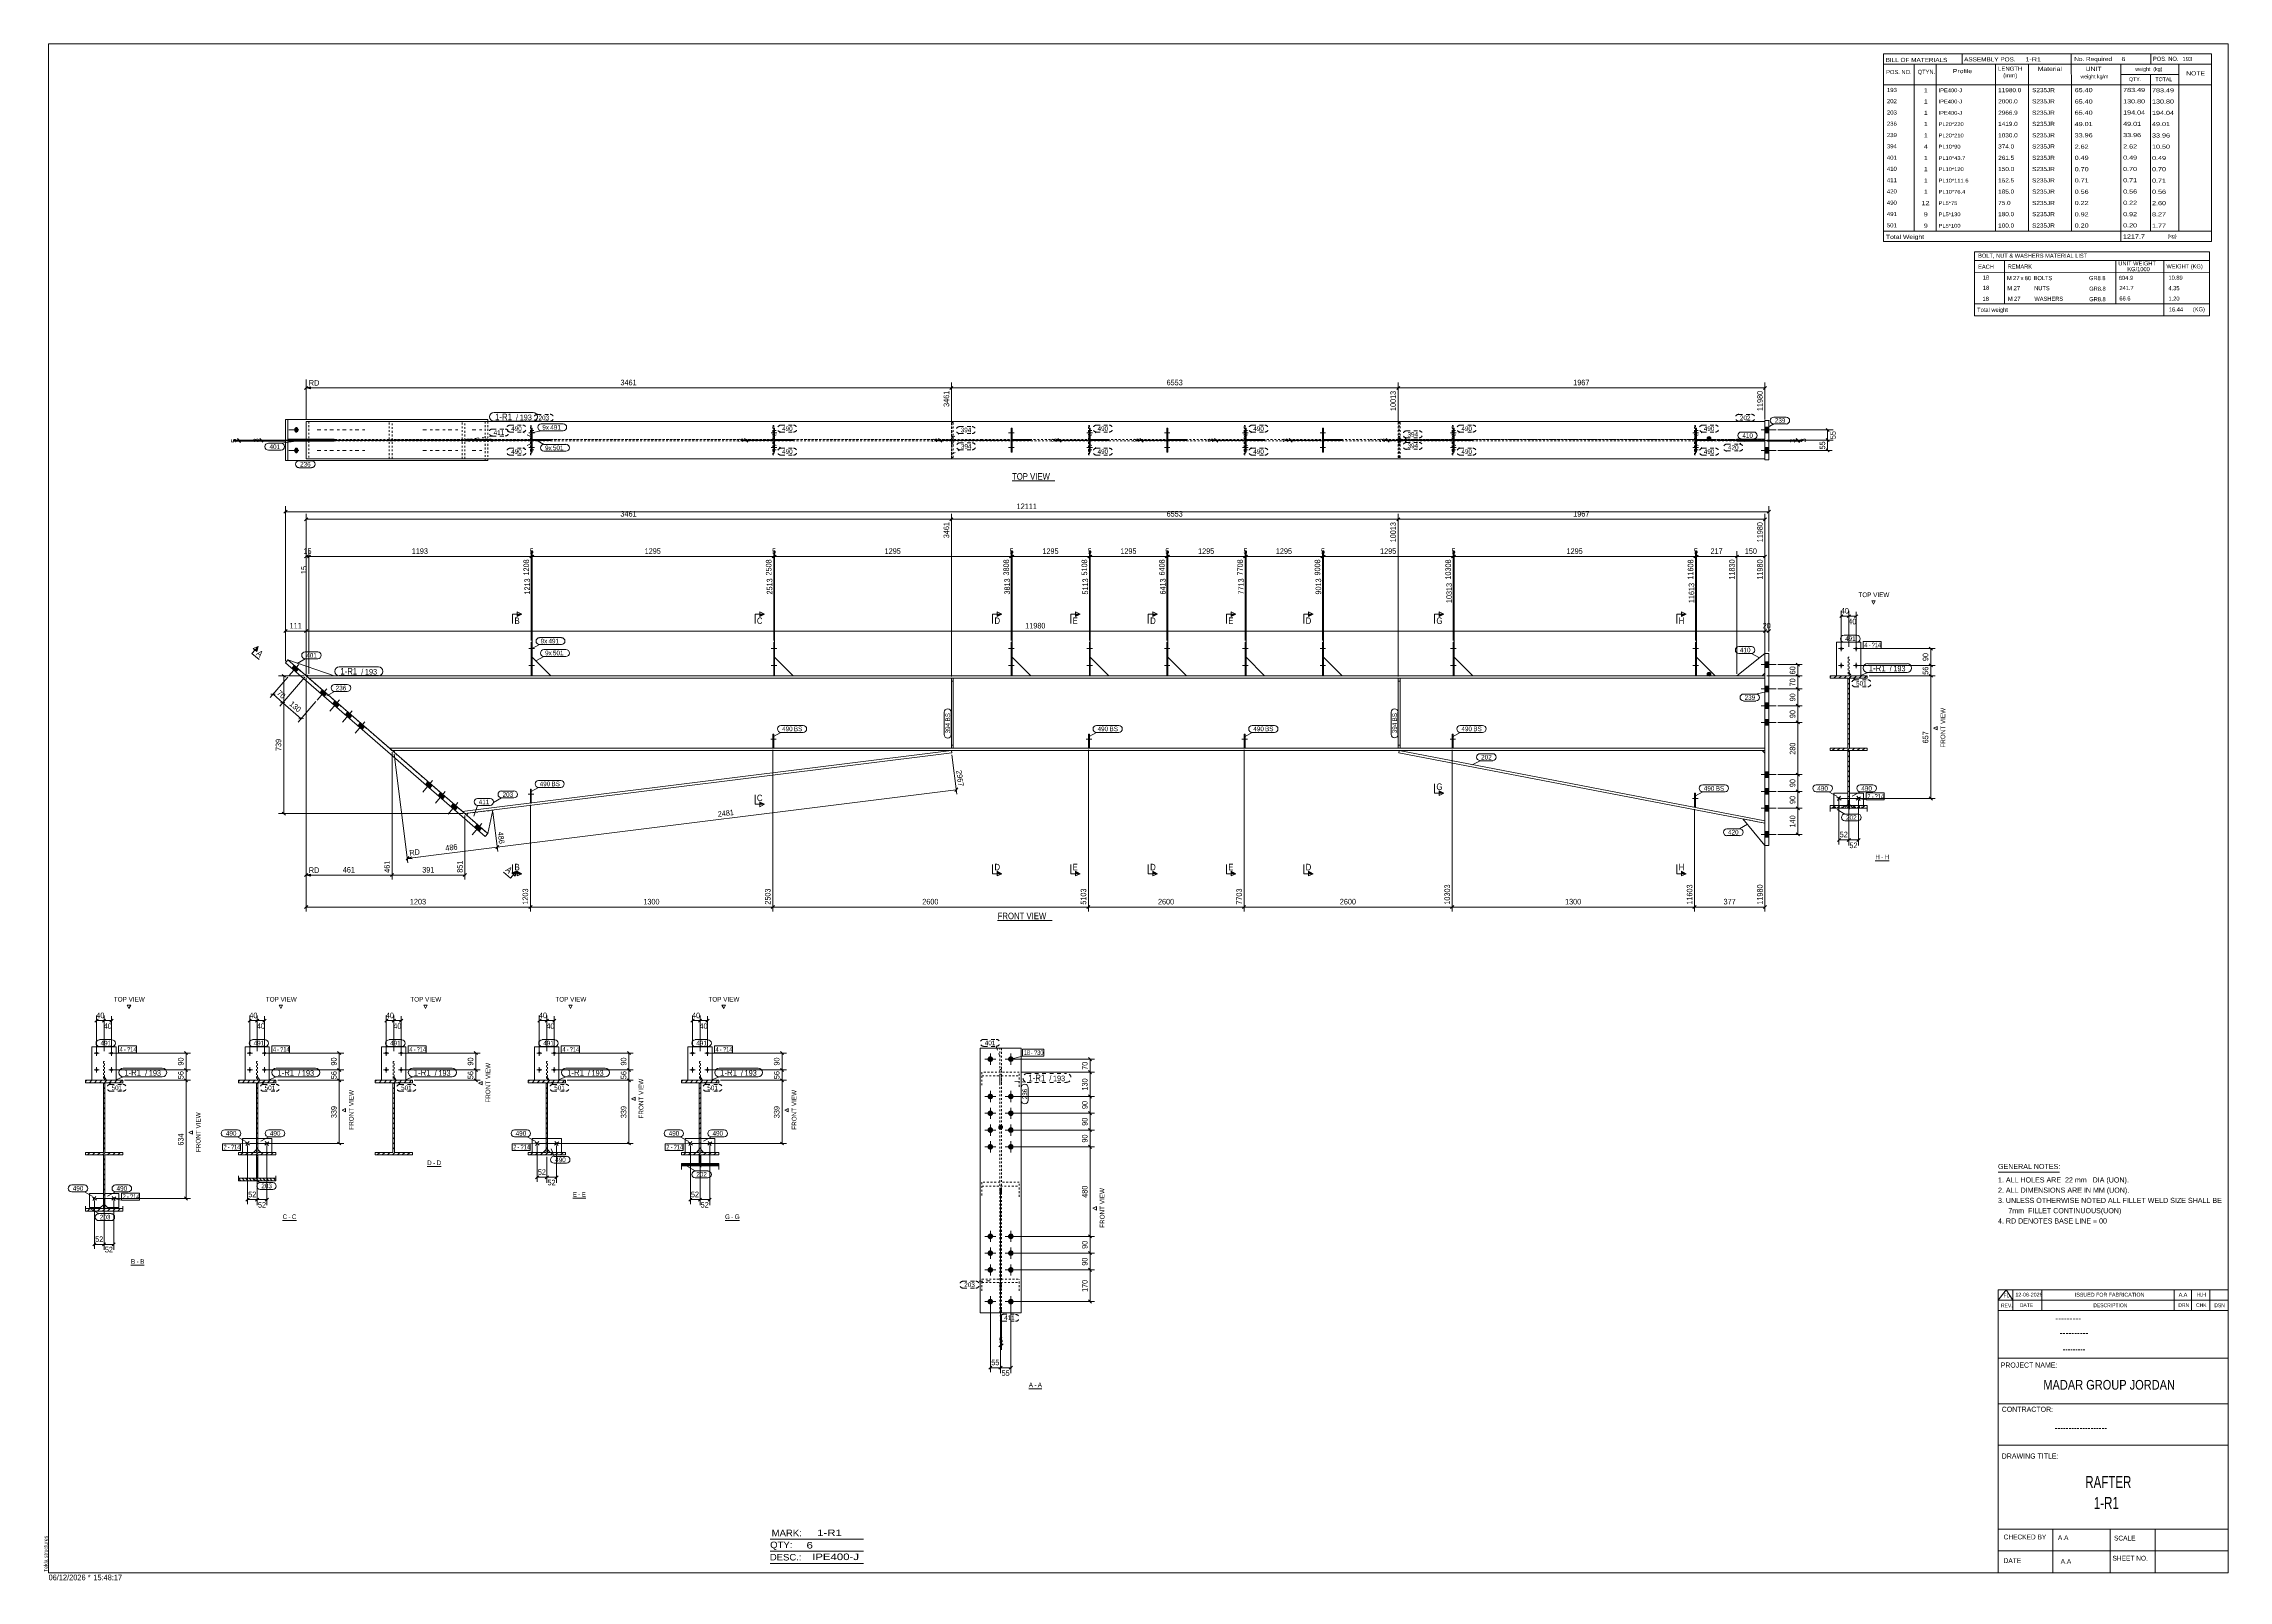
# Model space of a CAD drawing. Header units: millimetres. Extents: x 2 to 1174, y 1 to 825.
import ezdxf

# ---------------------------------------------------------------- set-up
doc = ezdxf.new("R2010")
doc.units = ezdxf.units.MM
for name, pattern in [('XKITLINE00', [0]), ('XKITLINE01', [4, 1, -1, 1, -1]), ('XKITLINE02', [4, 2, -2])]:
    doc.linetypes.add(name, pattern=pattern)
for name, color, linetype, lineweight in [('Bolt', 3, 'Continuous', 0), ('BoltMark', 7, 'Continuous', 0), ('Dimensions', 7, 'Continuous', 0), ('DrawingSheet', 5, 'Continuous', 0), ('OtherObjectType', 7, 'Continuous', 0), ('Part', 2, 'Continuous', 0), ('PartMark', 7, 'Continuous', 0), ('Section', 6, 'Continuous', 0)]:
    doc.layers.add(name, color=color, linetype=linetype, lineweight=lineweight)
doc.styles.add('@ARIAL_UNICODE_MS_BOLD', font='ARIAL.TTF')
doc.styles.add('ARIAL', font='ARIAL.TTF')
doc.styles.add('ARIAL_NARROW', font='ARIALN.TTF')
doc.styles.add('COMIC_SANS_MS_BOLD', font='COMICBD.TTF')
doc.styles.add('SWIS721_EX_BT', font='ARIAL.TTF')
doc.styles.add('SWISSE', font='ARIAL.TTF')

# ---------------------------------------------------------------- blocks, each defined once
blk = doc.blocks.new('*A1')
at = {"layer": 'Part', "color": 7, "linetype": 'XKITLINE00', "lineweight": 0}
for p, q in [((262.2, 268.4), (263, 269.1)), ((264.4, 267.8), (265.7, 269.1)), ((267.1, 267.8), (268.4, 269.1)), ((269.8, 267.8), (271.1, 269.1)), ((271.8, 267.2), (273.8, 269.1)), ((271.8, 264.5), (272.6, 265.3)), ((271.8, 261.8), (272.6, 262.6)), ((271.8, 259.1), (272.6, 259.9)), ((275.1, 267.8), (276.4, 269.1)), ((277.8, 267.8), (279.1, 269.1)), ((280.5, 267.8), (281.8, 269.1)), ((271.8, 256.4), (272.6, 257.2)), ((271.8, 253.7), (272.6, 254.5)), ((271.8, 251), (272.6, 251.8)), ((271.8, 248.3), (272.6, 249.1)), ((271.8, 245.6), (272.6, 246.4)), ((271.8, 242.9), (272.6, 243.7)), ((271.8, 240.3), (272.6, 241.1)), ((271.8, 237.6), (272.6, 238.4)), ((271.8, 234.9), (272.6, 235.7)), ((263.4, 229.1), (264.7, 230.4)), ((266.1, 229.1), (267.4, 230.4)), ((268.8, 229.1), (270.1, 230.4)), ((271.5, 229.1), (272.8, 230.4)), ((271.8, 232.2), (272.6, 233)), ((274.2, 229.1), (275.5, 230.4)), ((276.9, 229.1), (278.2, 230.4)), ((279.6, 229.1), (280.9, 230.4))]:
    blk.add_line(p, q, dxfattribs=at)
blk = doc.blocks.new('*A2')
at = {"layer": 'Part', "color": 7, "linetype": 'XKITLINE00', "lineweight": 0}
for p, q in [((180.1, 268.4), (180.9, 269.1)), ((182.3, 267.8), (183.6, 269.1)), ((185, 267.8), (186.3, 269.1)), ((187.6, 267.8), (188.9, 269.1)), ((189.7, 267.2), (191.6, 269.1)), ((189.7, 264.5), (190.5, 265.3)), ((189.7, 261.8), (190.5, 262.6)), ((189.7, 259.1), (190.5, 259.9)), ((193, 267.8), (194.3, 269.1)), ((195.7, 267.8), (197, 269.1)), ((198.4, 267.8), (199.7, 269.1)), ((189.7, 256.4), (190.5, 257.2)), ((189.7, 253.7), (190.5, 254.5)), ((189.7, 251), (190.5, 251.8)), ((189.7, 248.3), (190.5, 249.1)), ((189.7, 245.6), (190.5, 246.4)), ((189.7, 242.9), (190.5, 243.7)), ((189.7, 240.3), (190.5, 241.1)), ((189.7, 237.6), (190.5, 238.4)), ((189.7, 234.9), (190.5, 235.7)), ((181.3, 229.1), (182.6, 230.4)), ((184, 229.1), (185.3, 230.4)), ((186.7, 229.1), (188, 230.4)), ((189.4, 229.1), (190.7, 230.4)), ((189.7, 232.2), (190.5, 233)), ((192.1, 229.1), (193.4, 230.4)), ((194.7, 229.1), (196, 230.4)), ((197.4, 229.1), (198.7, 230.4))]:
    blk.add_line(p, q, dxfattribs=at)
blk = doc.blocks.new('*A3')
at = {"layer": 'Part', "color": 7, "linetype": 'XKITLINE00', "lineweight": 0}
for p, q in [((344.4, 268.4), (345.1, 269.1)), ((346.5, 267.8), (347.8, 269.1)), ((349.2, 267.8), (350.5, 269.1)), ((351.9, 267.8), (353.2, 269.1)), ((354, 267.2), (355.9, 269.1)), ((354, 264.5), (354.8, 265.3)), ((354, 261.8), (354.8, 262.6)), ((354, 259.1), (354.8, 259.9)), ((357.3, 267.8), (358.6, 269.1)), ((360, 267.8), (361.3, 269.1)), ((362.6, 267.8), (363.9, 269.1)), ((354, 256.4), (354.8, 257.2)), ((354, 253.7), (354.8, 254.5)), ((354, 251), (354.8, 251.8)), ((354, 248.3), (354.8, 249.1)), ((354, 245.6), (354.8, 246.4)), ((354, 242.9), (354.8, 243.7)), ((354, 240.3), (354.8, 241.1)), ((354, 237.6), (354.8, 238.4)), ((354, 234.9), (354.8, 235.7)), ((345.5, 229.1), (346.8, 230.4)), ((348.2, 229.1), (349.5, 230.4)), ((350.9, 229.1), (352.2, 230.4)), ((353.6, 229.1), (354.9, 230.4)), ((354, 232.2), (354.8, 233)), ((356.3, 229.1), (357.6, 230.4)), ((359, 229.1), (360.3, 230.4)), ((361.7, 229.1), (363, 230.4))]:
    blk.add_line(p, q, dxfattribs=at)
blk = doc.blocks.new('*A4')
at = {"layer": 'Part', "color": 7, "linetype": 'XKITLINE00', "lineweight": 0}
for p, q in [((345.3, 223.2), (344.4, 224.1)), ((344.5, 223.2), (344.4, 223.3)), ((346.1, 223.2), (344.7, 224.5)), ((346.9, 223.2), (345.5, 224.5)), ((347.6, 223.2), (346.3, 224.5)), ((348.4, 223.2), (347.1, 224.5)), ((349.2, 223.2), (347.9, 224.5)), ((350, 223.2), (348.7, 224.5)), ((350.8, 223.2), (349.5, 224.5)), ((351.6, 223.2), (350.3, 224.5)), ((352.4, 223.2), (351.1, 224.5)), ((353.2, 223.2), (351.9, 224.5)), ((354, 223.2), (352.7, 224.5)), ((354.8, 223.2), (353.5, 224.5)), ((354.8, 228), (354, 228.8)), ((354.8, 227.2), (354, 228)), ((354.8, 226.4), (354, 227.2)), ((354.8, 225.6), (354, 226.4)), ((354.8, 224.8), (354, 225.6)), ((355.6, 223.2), (354, 224.8)), ((354.8, 228.8), (354.5, 229.1)), ((356.4, 223.2), (355.1, 224.5)), ((357.2, 223.2), (355.9, 224.5)), ((358, 223.2), (356.7, 224.5)), ((358.8, 223.2), (357.5, 224.5)), ((359.6, 223.2), (358.3, 224.5)), ((360.4, 223.2), (359.1, 224.5)), ((361.2, 223.2), (359.9, 224.5)), ((362, 223.2), (360.6, 224.5)), ((362.8, 223.2), (361.4, 224.5)), ((363.6, 223.2), (362.2, 224.5)), ((364.4, 223.2), (363, 224.5)), ((364.4, 224), (363.8, 224.5))]:
    blk.add_line(p, q, dxfattribs=at)
blk = doc.blocks.new('*A5')
at = {"layer": 'Part', "color": 7, "linetype": 'XKITLINE00', "lineweight": 0}
for p, q in [((960.4, 485.3), (961.1, 486)), ((962.5, 484.7), (963.8, 486)), ((965.2, 484.7), (966.5, 486)), ((967.9, 484.7), (969.2, 486)), ((970, 484.1), (971.9, 486)), ((970, 481.4), (970.8, 482.2)), ((973.3, 484.7), (974.6, 486)), ((976, 484.7), (977.3, 486)), ((978.7, 484.7), (980, 486)), ((970, 478.7), (970.8, 479.5)), ((970, 476), (970.8, 476.8)), ((970, 473.3), (970.8, 474.1)), ((970, 470.6), (970.8, 471.4)), ((970, 467.9), (970.8, 468.7)), ((970, 465.2), (970.8, 466)), ((970, 462.5), (970.8, 463.3)), ((970, 459.8), (970.8, 460.6)), ((970, 457.2), (970.8, 458)), ((961.6, 446), (962.9, 447.3)), ((964.3, 446), (965.6, 447.3)), ((966.9, 446), (968.2, 447.3)), ((969.6, 446), (970.9, 447.3)), ((970, 454.5), (970.8, 455.3)), ((970, 451.8), (970.8, 452.6)), ((970, 449.1), (970.8, 449.9)), ((972.3, 446), (973.6, 447.3)), ((975, 446), (976.3, 447.3)), ((977.7, 446), (979, 447.3))]:
    blk.add_line(p, q, dxfattribs=at)
blk = doc.blocks.new('*A6')
at = {"layer": 'Part', "color": 7, "linetype": 'XKITLINE00', "lineweight": 0}
for p, q in [((970.8, 445.9), (970, 445.1)), ((970.8, 443.2), (970, 442.4)), ((970.8, 440.5), (970, 439.7)), ((970.8, 437.9), (970, 437.1)), ((970.8, 435.2), (970, 434.4)), ((970.8, 432.5), (970, 431.7)), ((970.8, 429.8), (970, 429)), ((970.8, 427.1), (970, 426.3)), ((970.8, 424.4), (970, 423.6)), ((962.9, 416.4), (961.6, 415.1)), ((965.6, 416.4), (964.3, 415.1)), ((968.3, 416.4), (966.9, 415.1)), ((971, 416.4), (969.6, 415.1)), ((970.8, 421.7), (970, 420.9)), ((970.8, 419), (970, 418.2)), ((973.7, 416.4), (972.3, 415.1)), ((976.4, 416.4), (975, 415.1)), ((979, 416.4), (977.7, 415.1))]:
    blk.add_line(p, q, dxfattribs=at)
blk = doc.blocks.new('*A7')
at = {"layer": 'Part', "color": 7, "linetype": 'XKITLINE00', "lineweight": 0}
for p, q in [((24.8, 268.4), (25.5, 269.1)), ((26.9, 267.8), (28.2, 269.1)), ((29.6, 267.8), (30.9, 269.1)), ((32.3, 267.8), (33.6, 269.1)), ((34.4, 267.2), (36.3, 269.1)), ((34.4, 264.5), (35.2, 265.3)), ((34.4, 261.8), (35.2, 262.6)), ((34.4, 259.1), (35.2, 259.9)), ((37.7, 267.8), (39, 269.1)), ((40.4, 267.8), (41.7, 269.1)), ((43.1, 267.8), (44.4, 269.1)), ((34.4, 256.4), (35.2, 257.2)), ((34.4, 253.7), (35.2, 254.5)), ((34.4, 251), (35.2, 251.8)), ((34.4, 248.3), (35.2, 249.1)), ((34.4, 245.6), (35.2, 246.4)), ((34.4, 242.9), (35.2, 243.7)), ((34.4, 240.3), (35.2, 241.1)), ((34.4, 237.6), (35.2, 238.4)), ((34.4, 234.9), (35.2, 235.7)), ((25.9, 229.1), (27.2, 230.4)), ((28.6, 229.1), (29.9, 230.4)), ((31.3, 229.1), (32.6, 230.4)), ((34, 229.1), (35.3, 230.4)), ((34.4, 232.2), (35.2, 233)), ((36.7, 229.1), (38, 230.4)), ((39.4, 229.1), (40.7, 230.4)), ((42.1, 229.1), (43.4, 230.4))]:
    blk.add_line(p, q, dxfattribs=at)
blk = doc.blocks.new('*A8')
at = {"layer": 'Part', "color": 7, "linetype": 'XKITLINE00', "lineweight": 0}
for p, q in [((34.4, 229), (34.5, 229.1)), ((34.4, 226.3), (35.2, 227.1)), ((34.4, 223.6), (35.2, 224.4)), ((34.4, 220.9), (35.2, 221.7)), ((34.4, 218.2), (35.2, 219)), ((34.4, 215.5), (35.2, 216.3)), ((34.4, 212.8), (35.2, 213.6)), ((34.4, 210.1), (35.2, 210.9)), ((25.9, 199), (27.2, 200.3)), ((28.6, 199), (29.9, 200.3)), ((31.3, 199), (32.6, 200.3)), ((34, 199), (35.3, 200.3)), ((34.4, 207.4), (35.2, 208.2)), ((34.4, 204.8), (35.2, 205.6)), ((34.4, 202.1), (35.2, 202.9)), ((36.7, 199), (38, 200.3)), ((39.4, 199), (40.7, 200.3)), ((42.1, 199), (43.4, 200.3))]:
    blk.add_line(p, q, dxfattribs=at)
blk = doc.blocks.new('*A9')
at = {"layer": 'Part', "color": 7, "linetype": 'XKITLINE00', "lineweight": 0}
for p, q in [((106.9, 268.4), (107.6, 269.1)), ((109, 267.8), (110.3, 269.1)), ((111.7, 267.8), (113, 269.1)), ((114.4, 267.8), (115.7, 269.1)), ((116.5, 267.2), (118.4, 269.1)), ((116.5, 264.5), (117.3, 265.3)), ((116.5, 261.8), (117.3, 262.6)), ((116.5, 259.1), (117.3, 259.9)), ((119.8, 267.8), (121.1, 269.1)), ((122.5, 267.8), (123.8, 269.1)), ((125.2, 267.8), (126.5, 269.1)), ((116.5, 256.4), (117.3, 257.2)), ((116.5, 253.7), (117.3, 254.5)), ((116.5, 251), (117.3, 251.8)), ((116.5, 248.3), (117.3, 249.1)), ((116.5, 245.6), (117.3, 246.4)), ((116.5, 242.9), (117.3, 243.7)), ((116.5, 240.3), (117.3, 241.1)), ((116.5, 237.6), (117.3, 238.4)), ((116.5, 234.9), (117.3, 235.7)), ((108, 229.1), (109.3, 230.4)), ((110.7, 229.1), (112, 230.4)), ((113.4, 229.1), (114.7, 230.4)), ((116.1, 229.1), (117.4, 230.4)), ((116.5, 232.2), (117.3, 233)), ((118.8, 229.1), (120.1, 230.4)), ((121.5, 229.1), (122.8, 230.4)), ((124.2, 229.1), (125.5, 230.4))]:
    blk.add_line(p, q, dxfattribs=at)
blk = doc.blocks.new('*A10')
at = {"layer": 'Part', "color": 7, "linetype": 'XKITLINE00', "lineweight": 0}
for p, q in [((117.3, 226.7), (116.5, 227.5)), ((117.3, 224.8), (116.5, 225.6)), ((117.3, 223), (116.5, 223.8)), ((117.3, 228.6), (116.8, 229.1)), ((108.2, 215.2), (106.9, 216.6)), ((110.1, 215.2), (108.8, 216.6)), ((112, 215.2), (110.6, 216.6)), ((113.8, 215.2), (112.5, 216.6)), ((115.7, 215.2), (114.4, 216.6)), ((117.6, 215.2), (116.2, 216.6)), ((117.3, 221.1), (116.5, 221.9)), ((117.3, 219.2), (116.5, 220)), ((117.3, 217.4), (116.5, 218.2)), ((119.4, 215.2), (118.1, 216.6)), ((121.3, 215.2), (120, 216.6)), ((123.2, 215.2), (121.8, 216.6)), ((125, 215.2), (123.7, 216.6)), ((126.9, 215.2), (125.6, 216.6))]:
    blk.add_line(p, q, dxfattribs=at)
blk = doc.blocks.new('*A11')
at = {"layer": 'Bolt'}
blk.add_hatch(color=3, dxfattribs=at).paths.add_polyline_path([(758.3, 451.1), (757.8, 451.1), (757.8, 453.1), (758.3, 453.1)], flags=17)
at = {"layer": 'Bolt', "color": 3, "linetype": 'XKITLINE00', "lineweight": 0}
for p, q in [((759.6, 452.1), (756.6, 452.1)), ((758.3, 453.1), (757.8, 453.1)), ((758.3, 451.1), (757.8, 451.1))]:
    blk.add_line(p, q, dxfattribs=at)
blk = doc.blocks.new('*A12')
at = {"layer": 'Bolt'}
for points in [[(888.3, 501.3), (888.8, 501.3), (888.8, 499.9), (888.3, 499.9)], [(888.3, 501.3), (888.8, 501.3), (888.8, 499.9), (888.3, 499.9)], [(888.3, 492.3), (888.8, 492.3), (888.8, 490.9), (888.3, 490.9)], [(888.3, 492.3), (888.8, 492.3), (888.8, 490.9), (888.3, 490.9)]]:
    blk.add_hatch(color=3, dxfattribs=at).paths.add_polyline_path(points, flags=17)
at = {"layer": 'Bolt', "color": 3, "linetype": 'XKITLINE00', "lineweight": 0}
for p, q in [((889.9, 500.6), (886.9, 500.6)), ((889.9, 500.6), (886.9, 500.6)), ((888.8, 501.3), (888.3, 501.3)), ((888.8, 501.3), (888.3, 501.3)), ((888.8, 499.9), (888.3, 499.9)), ((888.8, 499.9), (888.3, 499.9)), ((888.8, 492.3), (888.3, 492.3)), ((888.8, 492.3), (888.3, 492.3)), ((889.9, 491.6), (886.9, 491.6)), ((889.9, 491.6), (886.9, 491.6)), ((888.8, 490.9), (888.3, 490.9)), ((888.8, 490.9), (888.3, 490.9))]:
    blk.add_line(p, q, dxfattribs=at)
blk = doc.blocks.new('*A13')
at = {"layer": 'Bolt', "color": 3, "linetype": 'XKITLINE02', "lineweight": 0}
for p, q in [((889.6, 420.3), (886.6, 420.3)), ((888.3, 421.3), (887.8, 421.3)), ((888.3, 419.3), (887.8, 419.3))]:
    blk.add_line(p, q, dxfattribs=at)
blk = doc.blocks.new('*A14')
at = {"layer": 'Bolt'}
blk.add_hatch(color=3, dxfattribs=at).paths.add_polyline_path([(888.3, 419.3), (887.8, 419.3), (887.8, 421.3), (888.3, 421.3)], flags=17)
at = {"layer": 'Bolt', "color": 3, "linetype": 'XKITLINE00', "lineweight": 0}
for p, q in [((889.6, 420.3), (886.6, 420.3)), ((888.3, 421.3), (887.8, 421.3)), ((888.3, 419.3), (887.8, 419.3))]:
    blk.add_line(p, q, dxfattribs=at)
blk = doc.blocks.new('*A15')
at = {"layer": 'Bolt'}
for points in [[(139, 489.6), (137.7, 488.1), (135.4, 490), (136.7, 491.6)], [(139, 489.6), (137.7, 488.1), (135.4, 490), (136.7, 491.6)], [(154.1, 476.5), (152.8, 475), (150.5, 476.9), (151.8, 478.4)], [(154.1, 476.5), (152.8, 475), (150.5, 476.9), (151.8, 478.4)], [(160.9, 470.6), (159.6, 469.1), (157.3, 471), (158.6, 472.5)], [(160.9, 470.6), (159.6, 469.1), (157.3, 471), (158.6, 472.5)], [(167.7, 464.7), (166.4, 463.2), (164.1, 465.1), (165.4, 466.6)], [(167.7, 464.7), (166.4, 463.2), (164.1, 465.1), (165.4, 466.6)], [(174.5, 458.8), (173.2, 457.3), (170.9, 459.2), (172.2, 460.7)], [(174.5, 458.8), (173.2, 457.3), (170.9, 459.2), (172.2, 460.7)], [(210.7, 427.3), (209.4, 425.8), (207.2, 427.8), (208.5, 429.3)], [(210.7, 427.3), (209.4, 425.8), (207.2, 427.8), (208.5, 429.3)], [(217.5, 421.4), (216.2, 419.9), (214, 421.9), (215.3, 423.4)], [(217.5, 421.4), (216.2, 419.9), (214, 421.9), (215.3, 423.4)], [(224.3, 415.5), (223, 414), (220.8, 415.9), (222.1, 417.5)], [(224.3, 415.5), (223, 414), (220.8, 415.9), (222.1, 417.5)], [(237.2, 404.3), (235.9, 402.8), (233.6, 404.8), (234.9, 406.3)], [(237.2, 404.3), (235.9, 402.8), (233.6, 404.8), (234.9, 406.3)]]:
    blk.add_hatch(color=3, dxfattribs=at).paths.add_polyline_path(points, flags=17)
at = {"layer": 'Bolt', "color": 3, "linetype": 'XKITLINE00', "lineweight": 0}
for p, q in [((133.9, 486), (139.2, 492.1)), ((133.9, 486), (139.2, 492.1)), ((135.4, 490), (136.7, 491.6)), ((135.4, 490), (136.7, 491.6)), ((137.7, 488.1), (139, 489.6)), ((137.7, 488.1), (139, 489.6)), ((149, 472.9), (154.3, 479)), ((149, 472.9), (154.3, 479)), ((150.5, 476.9), (151.8, 478.4)), ((150.5, 476.9), (151.8, 478.4)), ((152.8, 475), (154.1, 476.5)), ((152.8, 475), (154.1, 476.5)), ((155.8, 467), (161.1, 473.1)), ((155.8, 467), (161.1, 473.1)), ((157.3, 471), (158.6, 472.5)), ((157.3, 471), (158.6, 472.5)), ((159.6, 469.1), (160.9, 470.6)), ((159.6, 469.1), (160.9, 470.6)), ((162.6, 461.1), (167.9, 467.2)), ((162.6, 461.1), (167.9, 467.2)), ((164.1, 465.1), (165.4, 466.6)), ((164.1, 465.1), (165.4, 466.6)), ((166.4, 463.2), (167.7, 464.7)), ((166.4, 463.2), (167.7, 464.7)), ((169.4, 455.2), (174.7, 461.3)), ((169.4, 455.2), (174.7, 461.3)), ((170.9, 459.2), (172.2, 460.7)), ((170.9, 459.2), (172.2, 460.7)), ((173.2, 457.3), (174.5, 458.8)), ((173.2, 457.3), (174.5, 458.8)), ((205.7, 423.7), (210.9, 429.8)), ((205.7, 423.7), (210.9, 429.8)), ((207.2, 427.8), (208.5, 429.3)), ((207.2, 427.8), (208.5, 429.3)), ((209.4, 425.8), (210.7, 427.3)), ((209.4, 425.8), (210.7, 427.3)), ((212.5, 417.8), (217.7, 423.9)), ((212.5, 417.8), (217.7, 423.9)), ((214, 421.9), (215.3, 423.4)), ((214, 421.9), (215.3, 423.4)), ((216.2, 419.9), (217.5, 421.4)), ((216.2, 419.9), (217.5, 421.4)), ((219.3, 411.9), (224.5, 418)), ((219.3, 411.9), (224.5, 418)), ((220.8, 415.9), (222.1, 417.5)), ((220.8, 415.9), (222.1, 417.5)), ((223, 414), (224.3, 415.5)), ((223, 414), (224.3, 415.5)), ((232.1, 400.8), (237.3, 406.8)), ((232.1, 400.8), (237.3, 406.8)), ((233.6, 404.8), (234.9, 406.3)), ((233.6, 404.8), (234.9, 406.3)), ((235.9, 402.8), (237.2, 404.3)), ((235.9, 402.8), (237.2, 404.3))]:
    blk.add_line(p, q, dxfattribs=at)
blk = doc.blocks.new('*A16')
at = {"layer": 'Part'}
blk.add_hatch(color=2, dxfattribs=at).paths.add_polyline_path([(894.7, 487.4), (896.3, 487.4), (895.5, 486)], flags=17)
at = {"layer": 'Part', "color": 2, "linetype": 'XKITLINE00', "lineweight": 0}
for p, q in [((505.2, 486), (143.1, 486)), ((505.2, 484.7), (144.6, 484.7)), ((546.8, 486), (505.3, 486)), ((546.8, 484.7), (505.3, 484.7)), ((588.7, 486), (546.9, 486)), ((588.7, 484.7), (546.9, 484.7)), ((630.3, 486), (588.8, 486)), ((630.3, 484.7), (588.8, 484.7)), ((672.2, 486), (630.4, 486)), ((672.2, 484.7), (630.4, 484.7)), ((713.7, 486), (672.3, 486)), ((713.7, 484.7), (672.3, 484.7)), ((925.5, 486), (713.8, 486)), ((925.5, 484.7), (713.8, 484.7)), ((895.5, 486), (894.7, 487.4)), ((894.7, 487.4), (896.3, 487.4)), ((896.3, 487.4), (895.5, 486)), ((187.7, 447.3), (505.2, 447.3)), ((189.2, 446), (505.2, 446)), ((505.3, 447.3), (546.8, 447.3)), ((505.3, 446), (546.8, 446)), ((546.9, 447.3), (588.7, 447.3)), ((546.9, 446), (588.7, 446)), ((588.8, 447.3), (630.3, 447.3)), ((588.8, 446), (630.3, 446)), ((630.4, 447.3), (672.2, 447.3)), ((630.4, 446), (672.2, 446)), ((672.3, 447.3), (713.7, 447.3)), ((672.3, 446), (713.7, 446)), ((713.8, 447.3), (925.5, 447.3)), ((713.8, 446), (925.5, 446))]:
    blk.add_line(p, q, dxfattribs=at)
at = {"layer": 'Part', "color": 7, "linetype": 'XKITLINE01', "lineweight": 0}
for p, q in [((143.1, 486), (189.2, 446)), ((925.5, 446), (925.5, 486))]:
    blk.add_line(p, q, dxfattribs=at)
at = {"layer": 'Part', "color": 2, "linetype": 'XKITLINE00', "lineweight": 0}
blk.add_circle((895.5, 486.9), 1, dxfattribs=at)
blk = doc.blocks.new('*A17')
at = {"layer": 'Part', "color": 2, "linetype": 'XKITLINE00', "lineweight": 0}
blk.add_line((913.7, 409.3), (925.5, 395), dxfattribs=at)
at = {"layer": 'Part', "color": 7, "linetype": 'XKITLINE01', "lineweight": 0}
for p, q in [((925.5, 407), (913.7, 409.3)), ((925.5, 395), (925.5, 407))]:
    blk.add_line(p, q, dxfattribs=at)
blk = doc.blocks.new('*A18')
at = {"layer": 'Part', "color": 2, "linetype": 'XKITLINE00', "lineweight": 0}
for p, q in [((925.5, 498), (925.5, 395)), ((927.5, 498), (925.5, 498)), ((927.5, 395), (927.5, 498)), ((925.5, 395), (927.5, 395))]:
    blk.add_line(p, q, dxfattribs=at)
blk = doc.blocks.new('*A19')
at = {"layer": 'Part', "color": 2, "linetype": 'XKITLINE00', "lineweight": 0}
blk.add_line((274.4, 486), (264.4, 496), dxfattribs=at)
at = {"layer": 'Part', "color": 7, "linetype": 'XKITLINE01', "lineweight": 0}
for p, q in [((264.4, 496), (264.4, 486)), ((264.4, 486), (274.4, 486))]:
    blk.add_line(p, q, dxfattribs=at)
blk = doc.blocks.new('*A20')
at = {"layer": 'Part', "color": 2, "linetype": 'XKITLINE00', "lineweight": 0}
for p, q in [((263.9, 504), (264.4, 504)), ((263.9, 504), (263.9, 486)), ((264.4, 504), (264.4, 486))]:
    blk.add_line(p, q, dxfattribs=at)
at = {"layer": 'Part', "color": 7, "linetype": 'XKITLINE01', "lineweight": 0}
blk.add_line((264.4, 486), (263.9, 486), dxfattribs=at)
blk = doc.blocks.new('*A21')
at = {"layer": 'Part', "color": 7, "linetype": 'XKITLINE01', "lineweight": 0}
for p, q in [((263.4, 425.3), (263.4, 417.8)), ((263.9, 425.3), (263.4, 425.3)), ((263.9, 417.8), (263.9, 425.3)), ((263.4, 419.3), (263.9, 419.3)), ((263.4, 417.8), (263.9, 417.8))]:
    blk.add_line(p, q, dxfattribs=at)
blk = doc.blocks.new('*A22')
at = {"layer": 'Part', "color": 2, "linetype": 'XKITLINE00', "lineweight": 0}
for p, q in [((263.4, 417.8), (263.4, 425.3)), ((263.4, 425.3), (263.9, 425.3)), ((263.9, 425.3), (263.9, 417.8)), ((263.9, 417.8), (263.4, 417.8))]:
    blk.add_line(p, q, dxfattribs=at)
at = {"layer": 'Part', "color": 7, "linetype": 'XKITLINE01', "lineweight": 0}
for p, q in [((263.4, 419.3), (263.9, 419.3)), ((263.9, 417.8), (263.9, 417.8)), ((263.9, 417.8), (263.9, 417.8))]:
    blk.add_line(p, q, dxfattribs=at)
blk = doc.blocks.new('*A23')
at = {"layer": 'Part', "color": 2, "linetype": 'XKITLINE00', "lineweight": 0}
blk.add_line((404.4, 486), (394.4, 496), dxfattribs=at)
at = {"layer": 'Part', "color": 7, "linetype": 'XKITLINE01', "lineweight": 0}
for p, q in [((394.4, 496), (394.4, 486)), ((394.4, 486), (404.4, 486))]:
    blk.add_line(p, q, dxfattribs=at)
blk = doc.blocks.new('*A24')
at = {"layer": 'Part', "color": 2, "linetype": 'XKITLINE00', "lineweight": 0}
for p, q in [((393.9, 504), (394.4, 504)), ((393.9, 504), (393.9, 486)), ((394.4, 504), (394.4, 486))]:
    blk.add_line(p, q, dxfattribs=at)
at = {"layer": 'Part', "color": 7, "linetype": 'XKITLINE01', "lineweight": 0}
blk.add_line((394.4, 486), (393.9, 486), dxfattribs=at)
blk = doc.blocks.new('*A25')
at = {"layer": 'Part', "color": 7, "linetype": 'XKITLINE01', "lineweight": 0}
for p, q in [((393.4, 454.8), (393.4, 447.3)), ((393.9, 454.8), (393.4, 454.8)), ((393.4, 448.8), (393.9, 448.8)), ((393.4, 447.3), (393.9, 447.3)), ((393.9, 447.3), (393.9, 454.8))]:
    blk.add_line(p, q, dxfattribs=at)
blk = doc.blocks.new('*A26')
at = {"layer": 'Part', "color": 2, "linetype": 'XKITLINE00', "lineweight": 0}
for p, q in [((393.4, 447.3), (393.4, 454.8)), ((393.4, 454.8), (393.9, 454.8)), ((393.9, 454.8), (393.9, 447.3))]:
    blk.add_line(p, q, dxfattribs=at)
at = {"layer": 'Part', "color": 7, "linetype": 'XKITLINE01', "lineweight": 0}
for p, q in [((393.4, 448.8), (393.9, 448.8)), ((393.9, 447.3), (393.4, 447.3))]:
    blk.add_line(p, q, dxfattribs=at)
blk = doc.blocks.new('*A27')
at = {"layer": 'Part', "color": 2, "linetype": 'XKITLINE00', "lineweight": 0}
blk.add_line((531.8, 486), (521.8, 496), dxfattribs=at)
at = {"layer": 'Part', "color": 7, "linetype": 'XKITLINE01', "lineweight": 0}
for p, q in [((521.8, 496), (521.8, 486)), ((521.8, 486), (531.8, 486))]:
    blk.add_line(p, q, dxfattribs=at)
blk = doc.blocks.new('*A28')
at = {"layer": 'Part', "color": 2, "linetype": 'XKITLINE00', "lineweight": 0}
for p, q in [((521.3, 504), (521.8, 504)), ((521.3, 504), (521.3, 486)), ((521.8, 504), (521.8, 486))]:
    blk.add_line(p, q, dxfattribs=at)
at = {"layer": 'Part', "color": 7, "linetype": 'XKITLINE01', "lineweight": 0}
blk.add_line((521.8, 486), (521.3, 486), dxfattribs=at)
blk = doc.blocks.new('*A29')
at = {"layer": 'Part', "color": 2, "linetype": 'XKITLINE00', "lineweight": 0}
blk.add_line((573.7, 486), (563.7, 496), dxfattribs=at)
at = {"layer": 'Part', "color": 7, "linetype": 'XKITLINE01', "lineweight": 0}
for p, q in [((563.7, 496), (563.7, 486)), ((563.7, 486), (573.7, 486))]:
    blk.add_line(p, q, dxfattribs=at)
blk = doc.blocks.new('*A30')
at = {"layer": 'Part', "color": 2, "linetype": 'XKITLINE00', "lineweight": 0}
for p, q in [((563.2, 504), (563.7, 504)), ((563.2, 504), (563.2, 486)), ((563.7, 504), (563.7, 486))]:
    blk.add_line(p, q, dxfattribs=at)
at = {"layer": 'Part', "color": 7, "linetype": 'XKITLINE01', "lineweight": 0}
blk.add_line((563.7, 486), (563.2, 486), dxfattribs=at)
blk = doc.blocks.new('*A31')
at = {"layer": 'Part', "color": 7, "linetype": 'XKITLINE01', "lineweight": 0}
for p, q in [((562.7, 454.8), (562.7, 447.3)), ((563.2, 454.8), (562.7, 454.8)), ((562.7, 448.8), (563.2, 448.8)), ((562.7, 447.3), (563.2, 447.3)), ((563.2, 447.3), (563.2, 454.8))]:
    blk.add_line(p, q, dxfattribs=at)
blk = doc.blocks.new('*A32')
at = {"layer": 'Part', "color": 2, "linetype": 'XKITLINE00', "lineweight": 0}
for p, q in [((562.7, 447.3), (562.7, 454.8)), ((562.7, 454.8), (563.2, 454.8)), ((563.2, 454.8), (563.2, 447.3))]:
    blk.add_line(p, q, dxfattribs=at)
at = {"layer": 'Part', "color": 7, "linetype": 'XKITLINE01', "lineweight": 0}
for p, q in [((562.7, 448.8), (563.2, 448.8)), ((563.2, 447.3), (562.7, 447.3))]:
    blk.add_line(p, q, dxfattribs=at)
blk = doc.blocks.new('*A33')
at = {"layer": 'Part', "color": 2, "linetype": 'XKITLINE00', "lineweight": 0}
blk.add_line((615.3, 486), (605.3, 496), dxfattribs=at)
at = {"layer": 'Part', "color": 7, "linetype": 'XKITLINE01', "lineweight": 0}
for p, q in [((605.3, 496), (605.3, 486)), ((605.3, 486), (615.3, 486))]:
    blk.add_line(p, q, dxfattribs=at)
blk = doc.blocks.new('*A34')
at = {"layer": 'Part', "color": 2, "linetype": 'XKITLINE00', "lineweight": 0}
for p, q in [((604.8, 504), (605.3, 504)), ((604.8, 504), (604.8, 486)), ((605.3, 504), (605.3, 486))]:
    blk.add_line(p, q, dxfattribs=at)
at = {"layer": 'Part', "color": 7, "linetype": 'XKITLINE01', "lineweight": 0}
blk.add_line((605.3, 486), (604.8, 486), dxfattribs=at)
blk = doc.blocks.new('*A35')
at = {"layer": 'Part', "color": 2, "linetype": 'XKITLINE00', "lineweight": 0}
blk.add_line((657.2, 486), (647.2, 496), dxfattribs=at)
at = {"layer": 'Part', "color": 7, "linetype": 'XKITLINE01', "lineweight": 0}
for p, q in [((647.2, 496), (647.2, 486)), ((647.2, 486), (657.2, 486))]:
    blk.add_line(p, q, dxfattribs=at)
blk = doc.blocks.new('*A36')
at = {"layer": 'Part', "color": 2, "linetype": 'XKITLINE00', "lineweight": 0}
for p, q in [((646.7, 504), (647.2, 504)), ((646.7, 504), (646.7, 486)), ((647.2, 504), (647.2, 486))]:
    blk.add_line(p, q, dxfattribs=at)
at = {"layer": 'Part', "color": 7, "linetype": 'XKITLINE01', "lineweight": 0}
blk.add_line((647.2, 486), (646.7, 486), dxfattribs=at)
blk = doc.blocks.new('*A37')
at = {"layer": 'Part', "color": 7, "linetype": 'XKITLINE01', "lineweight": 0}
for p, q in [((646.2, 454.8), (646.2, 447.3)), ((646.7, 454.8), (646.2, 454.8)), ((646.2, 448.8), (646.7, 448.8)), ((646.2, 447.3), (646.7, 447.3)), ((646.7, 447.3), (646.7, 454.8))]:
    blk.add_line(p, q, dxfattribs=at)
blk = doc.blocks.new('*A38')
at = {"layer": 'Part', "color": 2, "linetype": 'XKITLINE00', "lineweight": 0}
for p, q in [((646.2, 447.3), (646.2, 454.8)), ((646.2, 454.8), (646.7, 454.8)), ((646.7, 454.8), (646.7, 447.3))]:
    blk.add_line(p, q, dxfattribs=at)
at = {"layer": 'Part', "color": 7, "linetype": 'XKITLINE01', "lineweight": 0}
for p, q in [((646.2, 448.8), (646.7, 448.8)), ((646.7, 447.3), (646.2, 447.3))]:
    blk.add_line(p, q, dxfattribs=at)
blk = doc.blocks.new('*A39')
at = {"layer": 'Part', "color": 2, "linetype": 'XKITLINE00', "lineweight": 0}
blk.add_line((698.7, 486), (688.7, 496), dxfattribs=at)
at = {"layer": 'Part', "color": 7, "linetype": 'XKITLINE01', "lineweight": 0}
for p, q in [((688.7, 496), (688.7, 486)), ((688.7, 486), (698.7, 486))]:
    blk.add_line(p, q, dxfattribs=at)
blk = doc.blocks.new('*A40')
at = {"layer": 'Part', "color": 2, "linetype": 'XKITLINE00', "lineweight": 0}
for p, q in [((688.2, 504), (688.7, 504)), ((688.2, 504), (688.2, 486)), ((688.7, 504), (688.7, 486))]:
    blk.add_line(p, q, dxfattribs=at)
at = {"layer": 'Part', "color": 7, "linetype": 'XKITLINE01', "lineweight": 0}
blk.add_line((688.7, 486), (688.2, 486), dxfattribs=at)
blk = doc.blocks.new('*A41')
at = {"layer": 'Part', "color": 2, "linetype": 'XKITLINE00', "lineweight": 0}
blk.add_line((768.8, 486), (758.8, 496), dxfattribs=at)
at = {"layer": 'Part', "color": 7, "linetype": 'XKITLINE01', "lineweight": 0}
for p, q in [((758.8, 496), (758.8, 486)), ((758.8, 486), (768.8, 486))]:
    blk.add_line(p, q, dxfattribs=at)
blk = doc.blocks.new('*A42')
at = {"layer": 'Part', "color": 2, "linetype": 'XKITLINE00', "lineweight": 0}
for p, q in [((758.3, 504), (758.8, 504)), ((758.3, 504), (758.3, 486)), ((758.8, 504), (758.8, 486))]:
    blk.add_line(p, q, dxfattribs=at)
at = {"layer": 'Part', "color": 7, "linetype": 'XKITLINE01', "lineweight": 0}
blk.add_line((758.8, 486), (758.3, 486), dxfattribs=at)
blk = doc.blocks.new('*A43')
at = {"layer": 'Part', "color": 7, "linetype": 'XKITLINE01', "lineweight": 0}
for p, q in [((757.8, 454.8), (757.8, 447.3)), ((758.3, 454.8), (757.8, 454.8)), ((757.8, 448.8), (758.3, 448.8)), ((757.8, 447.3), (758.3, 447.3)), ((758.3, 447.3), (758.3, 454.8))]:
    blk.add_line(p, q, dxfattribs=at)
blk = doc.blocks.new('*A44')
at = {"layer": 'Part', "color": 2, "linetype": 'XKITLINE00', "lineweight": 0}
for p, q in [((757.8, 447.3), (757.8, 454.8)), ((757.8, 454.8), (758.3, 454.8)), ((758.3, 454.8), (758.3, 447.3))]:
    blk.add_line(p, q, dxfattribs=at)
at = {"layer": 'Part', "color": 7, "linetype": 'XKITLINE01', "lineweight": 0}
for p, q in [((757.8, 448.8), (758.3, 448.8)), ((758.3, 447.3), (757.8, 447.3))]:
    blk.add_line(p, q, dxfattribs=at)
blk = doc.blocks.new('*A45')
at = {"layer": 'Part', "color": 2, "linetype": 'XKITLINE00', "lineweight": 0}
blk.add_line((898.8, 486), (888.8, 496), dxfattribs=at)
at = {"layer": 'Part', "color": 7, "linetype": 'XKITLINE01', "lineweight": 0}
for p, q in [((888.8, 496), (888.8, 486)), ((888.8, 486), (898.8, 486))]:
    blk.add_line(p, q, dxfattribs=at)
blk = doc.blocks.new('*A46')
at = {"layer": 'Part', "color": 2, "linetype": 'XKITLINE00', "lineweight": 0}
for p, q in [((888.3, 504), (888.8, 504)), ((888.3, 504), (888.3, 486)), ((888.8, 504), (888.8, 486))]:
    blk.add_line(p, q, dxfattribs=at)
at = {"layer": 'Part', "color": 7, "linetype": 'XKITLINE01', "lineweight": 0}
blk.add_line((888.8, 486), (888.3, 486), dxfattribs=at)
blk = doc.blocks.new('*A47')
at = {"layer": 'Part', "color": 7, "linetype": 'XKITLINE01', "lineweight": 0}
for p, q in [((887.8, 423), (887.8, 415.5)), ((888.3, 423), (887.8, 423)), ((888.3, 415.5), (888.3, 423)), ((887.8, 417), (888.3, 417)), ((887.8, 415.5), (888.3, 415.5))]:
    blk.add_line(p, q, dxfattribs=at)
blk = doc.blocks.new('*A48')
at = {"layer": 'Part', "color": 2, "linetype": 'XKITLINE00', "lineweight": 0}
for p, q in [((888.3, 423), (887.8, 423)), ((887.8, 423), (887.8, 415.6)), ((888.3, 423), (888.3, 415.5))]:
    blk.add_line(p, q, dxfattribs=at)
at = {"layer": 'Part', "color": 7, "linetype": 'XKITLINE01', "lineweight": 0}
for p, q in [((887.8, 417), (888.3, 417)), ((887.8, 415.5), (887.8, 415.6)), ((888.3, 415.5), (887.8, 415.5))]:
    blk.add_line(p, q, dxfattribs=at)
blk = doc.blocks.new('*A49')
at = {"layer": 'Part', "color": 2, "linetype": 'XKITLINE00', "lineweight": 0}
for p, q in [((190.3, 445), (190.7, 446)), ((226.9, 413.2), (489.2, 446)), ((489.2, 446), (489.4, 444.7)), ((489.4, 444.7), (228.3, 412.1))]:
    blk.add_line(p, q, dxfattribs=at)
at = {"layer": 'Part', "color": 7, "linetype": 'XKITLINE01', "lineweight": 0}
for p, q in [((190.7, 446), (489.2, 446)), ((228.3, 412.1), (190.3, 445))]:
    blk.add_line(p, q, dxfattribs=at)
blk = doc.blocks.new('*A50')
at = {"layer": 'Part', "color": 2, "linetype": 'XKITLINE00', "lineweight": 0}
for p, q in [((133.4, 494.5), (132.1, 492.9)), ((132.1, 492.9), (239.2, 399.9)), ((133.4, 494.5), (240.5, 401.4)), ((239.2, 399.9), (240.5, 401.4))]:
    blk.add_line(p, q, dxfattribs=at)
blk = doc.blocks.new('*A51')
at = {"layer": 'Part', "color": 2, "linetype": 'XKITLINE00', "lineweight": 0}
for p, q in [((728.8, 447.3), (728.8, 484.7)), ((729.8, 447.3), (729.8, 484.7))]:
    blk.add_line(p, q, dxfattribs=at)
at = {"layer": 'Part', "color": 7, "linetype": 'XKITLINE01', "lineweight": 0}
for p, q in [((728.8, 484.7), (729.8, 484.7)), ((728.8, 483.2), (729.8, 483.2)), ((728.8, 448.8), (729.8, 448.8)), ((728.8, 447.3), (729.8, 447.3))]:
    blk.add_line(p, q, dxfattribs=at)
blk = doc.blocks.new('*A52')
at = {"layer": 'Part', "color": 7, "linetype": 'XKITLINE01', "lineweight": 0}
for p, q in [((728.8, 447.3), (728.8, 484.7)), ((728.8, 484.7), (729.8, 484.7)), ((728.8, 483.2), (729.8, 483.2)), ((729.8, 484.7), (729.8, 447.3)), ((729.8, 448.8), (728.8, 448.8)), ((729.8, 447.3), (728.8, 447.3))]:
    blk.add_line(p, q, dxfattribs=at)
blk = doc.blocks.new('*A53')
at = {"layer": 'Part', "color": 2, "linetype": 'XKITLINE00', "lineweight": 0}
for p, q in [((925.5, 498), (910.5, 486)), ((924, 486), (925.5, 487.5))]:
    blk.add_line(p, q, dxfattribs=at)
at = {"layer": 'Part', "color": 7, "linetype": 'XKITLINE01', "lineweight": 0}
for p, q in [((925.5, 487.5), (925.5, 498)), ((910.5, 486), (924, 486))]:
    blk.add_line(p, q, dxfattribs=at)
blk = doc.blocks.new('*A54')
at = {"layer": 'Part', "color": 2, "linetype": 'XKITLINE00', "lineweight": 0}
for p, q in [((729.1, 444.7), (729.3, 446)), ((925.5, 408.3), (729.3, 446)), ((924, 446), (925.5, 444.5)), ((925.5, 407), (729.1, 444.7))]:
    blk.add_line(p, q, dxfattribs=at)
at = {"layer": 'Part', "color": 7, "linetype": 'XKITLINE01', "lineweight": 0}
for p, q in [((729.3, 446), (924, 446)), ((925.5, 444.5), (925.5, 407))]:
    blk.add_line(p, q, dxfattribs=at)
blk = doc.blocks.new('*A55')
at = {"layer": 'Part', "color": 2, "linetype": 'XKITLINE00', "lineweight": 0}
for p, q in [((229.8, 412.3), (229.4, 411.1)), ((243.2, 413.9), (240.5, 401.4))]:
    blk.add_line(p, q, dxfattribs=at)
at = {"layer": 'Part', "color": 7, "linetype": 'XKITLINE01', "lineweight": 0}
for p, q in [((229.4, 411.1), (240.5, 401.4)), ((243.2, 413.9), (229.8, 412.3))]:
    blk.add_line(p, q, dxfattribs=at)
blk = doc.blocks.new('*A56')
at = {"layer": 'Part', "color": 2, "linetype": 'XKITLINE00', "lineweight": 0}
for p, q in [((133.4, 494.5), (158.1, 486)), ((144.6, 486), (142, 487))]:
    blk.add_line(p, q, dxfattribs=at)
at = {"layer": 'Part', "color": 7, "linetype": 'XKITLINE01', "lineweight": 0}
for p, q in [((133.4, 494.5), (142, 487)), ((158.1, 486), (144.6, 486))]:
    blk.add_line(p, q, dxfattribs=at)
blk = doc.blocks.new('*A57')
at = {"layer": 'Part', "color": 7, "linetype": 'XKITLINE01', "lineweight": 0}
for p, q in [((489.2, 447.3), (489.2, 484.7)), ((489.2, 484.7), (490.2, 484.7)), ((489.2, 483.2), (490.2, 483.2)), ((490.2, 484.7), (490.2, 447.3)), ((490.2, 448.8), (489.2, 448.8)), ((490.2, 447.3), (489.2, 447.3))]:
    blk.add_line(p, q, dxfattribs=at)
blk = doc.blocks.new('*A58')
at = {"layer": 'Part', "color": 2, "linetype": 'XKITLINE00', "lineweight": 0}
for p, q in [((489.2, 447.3), (489.2, 484.7)), ((490.2, 447.3), (490.2, 484.7))]:
    blk.add_line(p, q, dxfattribs=at)
at = {"layer": 'Part', "color": 7, "linetype": 'XKITLINE01', "lineweight": 0}
for p, q in [((489.2, 484.7), (490.2, 484.7)), ((489.2, 483.2), (490.2, 483.2)), ((489.2, 448.8), (490.2, 448.8)), ((489.2, 447.3), (490.2, 447.3))]:
    blk.add_line(p, q, dxfattribs=at)
blk = doc.blocks.new('*A59')
at = {"layer": 'Bolt'}
for points in [[(927.5, 490.5), (925.5, 490.5), (925.5, 493.5), (927.5, 493.5)], [(927.5, 490.5), (925.5, 490.5), (925.5, 493.5), (927.5, 493.5)], [(927.5, 477.5), (925.5, 477.5), (925.5, 480.5), (927.5, 480.5)], [(927.5, 477.5), (925.5, 477.5), (925.5, 480.5), (927.5, 480.5)], [(927.5, 468.5), (925.5, 468.5), (925.5, 471.5), (927.5, 471.5)], [(927.5, 468.5), (925.5, 468.5), (925.5, 471.5), (927.5, 471.5)], [(927.5, 459.5), (925.5, 459.5), (925.5, 462.5), (927.5, 462.5)], [(927.5, 459.5), (925.5, 459.5), (925.5, 462.5), (927.5, 462.5)], [(927.5, 431.5), (925.5, 431.5), (925.5, 434.5), (927.5, 434.5)], [(927.5, 431.5), (925.5, 431.5), (925.5, 434.5), (927.5, 434.5)], [(927.5, 422.5), (925.5, 422.5), (925.5, 425.5), (927.5, 425.5)], [(927.5, 422.5), (925.5, 422.5), (925.5, 425.5), (927.5, 425.5)], [(927.5, 413.5), (925.5, 413.5), (925.5, 416.5), (927.5, 416.5)], [(927.5, 413.5), (925.5, 413.5), (925.5, 416.5), (927.5, 416.5)], [(927.5, 399.5), (925.5, 399.5), (925.5, 402.5), (927.5, 402.5)], [(927.5, 399.5), (925.5, 399.5), (925.5, 402.5), (927.5, 402.5)]]:
    blk.add_hatch(color=3, dxfattribs=at).paths.add_polyline_path(points, flags=17)
at = {"layer": 'Bolt', "color": 3, "linetype": 'XKITLINE00', "lineweight": 0}
for p, q in [((925.5, 493.5), (927.5, 493.5)), ((925.5, 493.5), (927.5, 493.5)), ((923.5, 492), (931.5, 492)), ((923.5, 492), (931.5, 492)), ((925.5, 490.5), (927.5, 490.5)), ((925.5, 490.5), (927.5, 490.5)), ((925.5, 480.5), (927.5, 480.5)), ((925.5, 480.5), (927.5, 480.5)), ((923.5, 479), (931.5, 479)), ((923.5, 479), (931.5, 479)), ((923.5, 470), (931.5, 470)), ((923.5, 470), (931.5, 470)), ((925.5, 477.5), (927.5, 477.5)), ((925.5, 477.5), (927.5, 477.5)), ((925.5, 471.5), (927.5, 471.5)), ((925.5, 471.5), (927.5, 471.5)), ((923.5, 461), (931.5, 461)), ((923.5, 461), (931.5, 461)), ((925.5, 468.5), (927.5, 468.5)), ((925.5, 468.5), (927.5, 468.5)), ((925.5, 462.5), (927.5, 462.5)), ((925.5, 462.5), (927.5, 462.5)), ((925.5, 459.5), (927.5, 459.5)), ((925.5, 459.5), (927.5, 459.5)), ((925.5, 434.5), (927.5, 434.5)), ((925.5, 434.5), (927.5, 434.5)), ((923.5, 433), (931.5, 433)), ((923.5, 433), (931.5, 433)), ((923.5, 424), (931.5, 424)), ((923.5, 424), (931.5, 424)), ((925.5, 431.5), (927.5, 431.5)), ((925.5, 431.5), (927.5, 431.5)), ((925.5, 425.5), (927.5, 425.5)), ((925.5, 425.5), (927.5, 425.5)), ((925.5, 422.5), (927.5, 422.5)), ((925.5, 422.5), (927.5, 422.5)), ((923.5, 415), (931.5, 415)), ((923.5, 415), (931.5, 415)), ((925.5, 416.5), (927.5, 416.5)), ((925.5, 416.5), (927.5, 416.5)), ((925.5, 413.5), (927.5, 413.5)), ((925.5, 413.5), (927.5, 413.5)), ((923.5, 401), (931.5, 401)), ((923.5, 401), (931.5, 401)), ((925.5, 402.5), (927.5, 402.5)), ((925.5, 402.5), (927.5, 402.5)), ((925.5, 399.5), (927.5, 399.5)), ((925.5, 399.5), (927.5, 399.5))]:
    blk.add_line(p, q, dxfattribs=at)
blk = doc.blocks.new('*A60')
at = {"layer": 'Bolt'}
for points in [[(263.9, 501.3), (264.4, 501.3), (264.4, 499.9), (263.9, 499.9)], [(263.9, 501.3), (264.4, 501.3), (264.4, 499.9), (263.9, 499.9)], [(263.9, 492.3), (264.4, 492.3), (264.4, 490.9), (263.9, 490.9)], [(263.9, 492.3), (264.4, 492.3), (264.4, 490.9), (263.9, 490.9)]]:
    blk.add_hatch(color=3, dxfattribs=at).paths.add_polyline_path(points, flags=17)
at = {"layer": 'Bolt', "color": 3, "linetype": 'XKITLINE00', "lineweight": 0}
for p, q in [((265.6, 500.6), (262.6, 500.6)), ((265.6, 500.6), (262.6, 500.6)), ((264.4, 501.3), (263.9, 501.3)), ((264.4, 501.3), (263.9, 501.3)), ((264.4, 499.9), (263.9, 499.9)), ((264.4, 499.9), (263.9, 499.9)), ((264.4, 492.3), (263.9, 492.3)), ((264.4, 492.3), (263.9, 492.3)), ((265.6, 491.6), (262.6, 491.6)), ((265.6, 491.6), (262.6, 491.6)), ((264.4, 490.9), (263.9, 490.9)), ((264.4, 490.9), (263.9, 490.9))]:
    blk.add_line(p, q, dxfattribs=at)
blk = doc.blocks.new('*A61')
at = {"layer": 'Bolt', "color": 3, "linetype": 'XKITLINE02', "lineweight": 0}
for p, q in [((265.3, 422.6), (262.3, 422.6)), ((263.9, 423.6), (263.4, 423.6)), ((263.9, 421.7), (263.4, 421.7))]:
    blk.add_line(p, q, dxfattribs=at)
blk = doc.blocks.new('*A62')
at = {"layer": 'Bolt'}
blk.add_hatch(color=3, dxfattribs=at).paths.add_polyline_path([(263.9, 421.7), (263.4, 421.7), (263.4, 423.6), (263.9, 423.6)], flags=17)
at = {"layer": 'Bolt', "color": 3, "linetype": 'XKITLINE00', "lineweight": 0}
for p, q in [((265.3, 422.6), (262.3, 422.6)), ((263.9, 423.6), (263.4, 423.6)), ((263.9, 421.7), (263.4, 421.7))]:
    blk.add_line(p, q, dxfattribs=at)
blk = doc.blocks.new('*A63')
at = {"layer": 'Bolt'}
for points in [[(393.9, 501.3), (394.4, 501.3), (394.4, 499.9), (393.9, 499.9)], [(393.9, 501.3), (394.4, 501.3), (394.4, 499.9), (393.9, 499.9)], [(393.9, 492.3), (394.4, 492.3), (394.4, 490.9), (393.9, 490.9)], [(393.9, 492.3), (394.4, 492.3), (394.4, 490.9), (393.9, 490.9)]]:
    blk.add_hatch(color=3, dxfattribs=at).paths.add_polyline_path(points, flags=17)
at = {"layer": 'Bolt', "color": 3, "linetype": 'XKITLINE00', "lineweight": 0}
for p, q in [((395.6, 500.6), (392.6, 500.6)), ((395.6, 500.6), (392.6, 500.6)), ((394.4, 501.3), (393.9, 501.3)), ((394.4, 501.3), (393.9, 501.3)), ((394.4, 499.9), (393.9, 499.9)), ((394.4, 499.9), (393.9, 499.9)), ((394.4, 492.3), (393.9, 492.3)), ((394.4, 492.3), (393.9, 492.3)), ((395.6, 491.6), (392.6, 491.6)), ((395.6, 491.6), (392.6, 491.6)), ((394.4, 490.9), (393.9, 490.9)), ((394.4, 490.9), (393.9, 490.9))]:
    blk.add_line(p, q, dxfattribs=at)
blk = doc.blocks.new('*A64')
at = {"layer": 'Bolt', "color": 3, "linetype": 'XKITLINE02', "lineweight": 0}
for p, q in [((395.3, 452.1), (392.3, 452.1)), ((393.9, 453.1), (393.4, 453.1)), ((393.9, 451.1), (393.4, 451.1))]:
    blk.add_line(p, q, dxfattribs=at)
blk = doc.blocks.new('*A65')
at = {"layer": 'Bolt'}
blk.add_hatch(color=3, dxfattribs=at).paths.add_polyline_path([(393.9, 451.1), (393.4, 451.1), (393.4, 453.1), (393.9, 453.1)], flags=17)
at = {"layer": 'Bolt', "color": 3, "linetype": 'XKITLINE00', "lineweight": 0}
for p, q in [((395.3, 452.1), (392.3, 452.1)), ((393.9, 453.1), (393.4, 453.1)), ((393.9, 451.1), (393.4, 451.1))]:
    blk.add_line(p, q, dxfattribs=at)
blk = doc.blocks.new('*A66')
at = {"layer": 'Bolt'}
for points in [[(521.3, 501.3), (521.8, 501.3), (521.8, 499.9), (521.3, 499.9)], [(521.3, 501.3), (521.8, 501.3), (521.8, 499.9), (521.3, 499.9)], [(521.3, 492.3), (521.8, 492.3), (521.8, 490.9), (521.3, 490.9)], [(521.3, 492.3), (521.8, 492.3), (521.8, 490.9), (521.3, 490.9)]]:
    blk.add_hatch(color=3, dxfattribs=at).paths.add_polyline_path(points, flags=17)
at = {"layer": 'Bolt', "color": 3, "linetype": 'XKITLINE00', "lineweight": 0}
for p, q in [((522.9, 500.6), (519.9, 500.6)), ((522.9, 500.6), (519.9, 500.6)), ((521.8, 501.3), (521.3, 501.3)), ((521.8, 501.3), (521.3, 501.3)), ((521.8, 499.9), (521.3, 499.9)), ((521.8, 499.9), (521.3, 499.9)), ((521.8, 492.3), (521.3, 492.3)), ((521.8, 492.3), (521.3, 492.3)), ((522.9, 491.6), (519.9, 491.6)), ((522.9, 491.6), (519.9, 491.6)), ((521.8, 490.9), (521.3, 490.9)), ((521.8, 490.9), (521.3, 490.9))]:
    blk.add_line(p, q, dxfattribs=at)
blk = doc.blocks.new('*A67')
at = {"layer": 'Bolt'}
for points in [[(563.2, 501.3), (563.7, 501.3), (563.7, 499.9), (563.2, 499.9)], [(563.2, 501.3), (563.7, 501.3), (563.7, 499.9), (563.2, 499.9)], [(563.2, 492.3), (563.7, 492.3), (563.7, 490.9), (563.2, 490.9)], [(563.2, 492.3), (563.7, 492.3), (563.7, 490.9), (563.2, 490.9)]]:
    blk.add_hatch(color=3, dxfattribs=at).paths.add_polyline_path(points, flags=17)
at = {"layer": 'Bolt', "color": 3, "linetype": 'XKITLINE00', "lineweight": 0}
for p, q in [((564.8, 500.6), (561.8, 500.6)), ((564.8, 500.6), (561.8, 500.6)), ((563.7, 501.3), (563.2, 501.3)), ((563.7, 501.3), (563.2, 501.3)), ((563.7, 499.9), (563.2, 499.9)), ((563.7, 499.9), (563.2, 499.9)), ((563.7, 492.3), (563.2, 492.3)), ((563.7, 492.3), (563.2, 492.3)), ((564.8, 491.6), (561.8, 491.6)), ((564.8, 491.6), (561.8, 491.6)), ((563.7, 490.9), (563.2, 490.9)), ((563.7, 490.9), (563.2, 490.9))]:
    blk.add_line(p, q, dxfattribs=at)
blk = doc.blocks.new('*A68')
at = {"layer": 'Bolt', "color": 3, "linetype": 'XKITLINE02', "lineweight": 0}
for p, q in [((564.5, 452.1), (561.5, 452.1)), ((563.2, 453.1), (562.7, 453.1)), ((563.2, 451.1), (562.7, 451.1))]:
    blk.add_line(p, q, dxfattribs=at)
blk = doc.blocks.new('*A69')
at = {"layer": 'Bolt'}
blk.add_hatch(color=3, dxfattribs=at).paths.add_polyline_path([(563.2, 451.1), (562.7, 451.1), (562.7, 453.1), (563.2, 453.1)], flags=17)
at = {"layer": 'Bolt', "color": 3, "linetype": 'XKITLINE00', "lineweight": 0}
for p, q in [((564.5, 452.1), (561.5, 452.1)), ((563.2, 453.1), (562.7, 453.1)), ((563.2, 451.1), (562.7, 451.1))]:
    blk.add_line(p, q, dxfattribs=at)
blk = doc.blocks.new('*A70')
at = {"layer": 'Bolt'}
for points in [[(604.8, 501.3), (605.3, 501.3), (605.3, 499.9), (604.8, 499.9)], [(604.8, 501.3), (605.3, 501.3), (605.3, 499.9), (604.8, 499.9)], [(604.8, 492.3), (605.3, 492.3), (605.3, 490.9), (604.8, 490.9)], [(604.8, 492.3), (605.3, 492.3), (605.3, 490.9), (604.8, 490.9)]]:
    blk.add_hatch(color=3, dxfattribs=at).paths.add_polyline_path(points, flags=17)
at = {"layer": 'Bolt', "color": 3, "linetype": 'XKITLINE00', "lineweight": 0}
for p, q in [((606.4, 500.6), (603.4, 500.6)), ((606.4, 500.6), (603.4, 500.6)), ((605.3, 501.3), (604.8, 501.3)), ((605.3, 501.3), (604.8, 501.3)), ((605.3, 499.9), (604.8, 499.9)), ((605.3, 499.9), (604.8, 499.9)), ((605.3, 492.3), (604.8, 492.3)), ((605.3, 492.3), (604.8, 492.3)), ((606.4, 491.6), (603.4, 491.6)), ((606.4, 491.6), (603.4, 491.6)), ((605.3, 490.9), (604.8, 490.9)), ((605.3, 490.9), (604.8, 490.9))]:
    blk.add_line(p, q, dxfattribs=at)
blk = doc.blocks.new('*A71')
at = {"layer": 'Bolt'}
for points in [[(646.7, 501.3), (647.2, 501.3), (647.2, 499.9), (646.7, 499.9)], [(646.7, 501.3), (647.2, 501.3), (647.2, 499.9), (646.7, 499.9)], [(646.7, 492.3), (647.2, 492.3), (647.2, 490.9), (646.7, 490.9)], [(646.7, 492.3), (647.2, 492.3), (647.2, 490.9), (646.7, 490.9)]]:
    blk.add_hatch(color=3, dxfattribs=at).paths.add_polyline_path(points, flags=17)
at = {"layer": 'Bolt', "color": 3, "linetype": 'XKITLINE00', "lineweight": 0}
for p, q in [((648.3, 500.6), (645.3, 500.6)), ((648.3, 500.6), (645.3, 500.6)), ((647.2, 501.3), (646.7, 501.3)), ((647.2, 501.3), (646.7, 501.3)), ((647.2, 499.9), (646.7, 499.9)), ((647.2, 499.9), (646.7, 499.9)), ((647.2, 492.3), (646.7, 492.3)), ((647.2, 492.3), (646.7, 492.3)), ((648.3, 491.6), (645.3, 491.6)), ((648.3, 491.6), (645.3, 491.6)), ((647.2, 490.9), (646.7, 490.9)), ((647.2, 490.9), (646.7, 490.9))]:
    blk.add_line(p, q, dxfattribs=at)
blk = doc.blocks.new('*A72')
at = {"layer": 'Bolt', "color": 3, "linetype": 'XKITLINE02', "lineweight": 0}
for p, q in [((648, 452.1), (645, 452.1)), ((646.7, 453.1), (646.2, 453.1)), ((646.7, 451.1), (646.2, 451.1))]:
    blk.add_line(p, q, dxfattribs=at)
blk = doc.blocks.new('*A73')
at = {"layer": 'Bolt'}
blk.add_hatch(color=3, dxfattribs=at).paths.add_polyline_path([(646.7, 451.1), (646.2, 451.1), (646.2, 453.1), (646.7, 453.1)], flags=17)
at = {"layer": 'Bolt', "color": 3, "linetype": 'XKITLINE00', "lineweight": 0}
for p, q in [((648, 452.1), (645, 452.1)), ((646.7, 453.1), (646.2, 453.1)), ((646.7, 451.1), (646.2, 451.1))]:
    blk.add_line(p, q, dxfattribs=at)
blk = doc.blocks.new('*A74')
at = {"layer": 'Bolt'}
for points in [[(688.2, 501.3), (688.7, 501.3), (688.7, 499.9), (688.2, 499.9)], [(688.2, 501.3), (688.7, 501.3), (688.7, 499.9), (688.2, 499.9)], [(688.2, 492.3), (688.7, 492.3), (688.7, 490.9), (688.2, 490.9)], [(688.2, 492.3), (688.7, 492.3), (688.7, 490.9), (688.2, 490.9)]]:
    blk.add_hatch(color=3, dxfattribs=at).paths.add_polyline_path(points, flags=17)
at = {"layer": 'Bolt', "color": 3, "linetype": 'XKITLINE00', "lineweight": 0}
for p, q in [((689.9, 500.6), (686.9, 500.6)), ((689.9, 500.6), (686.9, 500.6)), ((688.7, 501.3), (688.2, 501.3)), ((688.7, 501.3), (688.2, 501.3)), ((688.7, 499.9), (688.2, 499.9)), ((688.7, 499.9), (688.2, 499.9)), ((688.7, 492.3), (688.2, 492.3)), ((688.7, 492.3), (688.2, 492.3)), ((689.9, 491.6), (686.9, 491.6)), ((689.9, 491.6), (686.9, 491.6)), ((688.7, 490.9), (688.2, 490.9)), ((688.7, 490.9), (688.2, 490.9))]:
    blk.add_line(p, q, dxfattribs=at)
blk = doc.blocks.new('*A75')
at = {"layer": 'Bolt'}
for points in [[(758.3, 501.3), (758.8, 501.3), (758.8, 499.9), (758.3, 499.9)], [(758.3, 501.3), (758.8, 501.3), (758.8, 499.9), (758.3, 499.9)], [(758.3, 492.3), (758.8, 492.3), (758.8, 490.9), (758.3, 490.9)], [(758.3, 492.3), (758.8, 492.3), (758.8, 490.9), (758.3, 490.9)]]:
    blk.add_hatch(color=3, dxfattribs=at).paths.add_polyline_path(points, flags=17)
at = {"layer": 'Bolt', "color": 3, "linetype": 'XKITLINE00', "lineweight": 0}
for p, q in [((759.9, 500.6), (756.9, 500.6)), ((759.9, 500.6), (756.9, 500.6)), ((758.8, 501.3), (758.3, 501.3)), ((758.8, 501.3), (758.3, 501.3)), ((758.8, 499.9), (758.3, 499.9)), ((758.8, 499.9), (758.3, 499.9)), ((758.8, 492.3), (758.3, 492.3)), ((758.8, 492.3), (758.3, 492.3)), ((759.9, 491.6), (756.9, 491.6)), ((759.9, 491.6), (756.9, 491.6)), ((758.8, 490.9), (758.3, 490.9)), ((758.8, 490.9), (758.3, 490.9))]:
    blk.add_line(p, q, dxfattribs=at)
blk = doc.blocks.new('*A76')
at = {"layer": 'Bolt', "color": 3, "linetype": 'XKITLINE02', "lineweight": 0}
for p, q in [((759.6, 452.1), (756.6, 452.1)), ((758.3, 453.1), (757.8, 453.1)), ((758.3, 451.1), (757.8, 451.1))]:
    blk.add_line(p, q, dxfattribs=at)
blk = doc.blocks.new('*A77')
at = {"layer": 'Bolt', "color": 3, "linetype": 'XKITLINE02', "lineweight": 0}
for p, q in [((759.6, 607.2), (756.6, 607.2)), ((758.3, 608.2), (757.8, 608.2)), ((758.3, 606.2), (757.8, 606.2))]:
    blk.add_line(p, q, dxfattribs=at)
blk = doc.blocks.new('*A78')
at = {"layer": 'Bolt'}
for points in [[(888.3, 617.1), (888.8, 617.1), (888.8, 615.7), (888.3, 615.7)], [(888.3, 617.1), (888.8, 617.1), (888.8, 615.7), (888.3, 615.7)], [(888.3, 609.1), (888.8, 609.1), (888.8, 607.7), (888.3, 607.7)], [(888.3, 609.1), (888.8, 609.1), (888.8, 607.7), (888.3, 607.7)]]:
    blk.add_hatch(color=3, dxfattribs=at).paths.add_polyline_path(points, flags=17)
at = {"layer": 'Bolt', "color": 3, "linetype": 'XKITLINE00', "lineweight": 0}
for p, q in [((889.9, 616.4), (886.9, 616.4)), ((889.9, 616.4), (886.9, 616.4)), ((888.8, 617.1), (888.3, 617.1)), ((888.8, 617.1), (888.3, 617.1)), ((888.8, 615.7), (888.3, 615.7)), ((888.8, 615.7), (888.3, 615.7)), ((889.9, 608.4), (886.9, 608.4)), ((889.9, 608.4), (886.9, 608.4)), ((888.8, 609.1), (888.3, 609.1)), ((888.8, 609.1), (888.3, 609.1)), ((888.8, 607.7), (888.3, 607.7)), ((888.8, 607.7), (888.3, 607.7))]:
    blk.add_line(p, q, dxfattribs=at)
blk = doc.blocks.new('*A79')
at = {"layer": 'Bolt', "color": 3, "linetype": 'XKITLINE02', "lineweight": 0}
for p, q in [((889.6, 617.6), (886.6, 617.6)), ((888.3, 618.6), (887.8, 618.6)), ((888.3, 616.6), (887.8, 616.6))]:
    blk.add_line(p, q, dxfattribs=at)
blk = doc.blocks.new('*A80')
at = {"layer": 'Bolt', "color": 3, "linetype": 'XKITLINE02', "lineweight": 0}
for p, q in [((889.6, 607.2), (886.6, 607.2)), ((888.3, 608.2), (887.8, 608.2)), ((888.3, 606.2), (887.8, 606.2))]:
    blk.add_line(p, q, dxfattribs=at)
blk = doc.blocks.new('*A81')
at = {"layer": 'Bolt'}
for points in [[(136.7, 617.9), (136.7, 618), (136.7, 618), (136.8, 618), (136.8, 618.1), (136.8, 618.1), (136.8, 618.2), (136.8, 618.2), (136.8, 618.2), (136.8, 618.3), (136.8, 618.3), (136.8, 618.3), (136.8, 618.4), (136.8, 618.4), (136.8, 618.4), (136.8, 618.5), (136.8, 618.5), (136.9, 618.5), (136.9, 618.6), (136.9, 618.6), (136.9, 618.6), (136.9, 618.7), (136.9, 618.7), (136.9, 618.7), (137, 618.8), (137, 618.8), (137, 618.8), (137, 618.9), (137, 618.9), (137, 618.9), (137.1, 618.9), (137.1, 619), (137.1, 619), (137.1, 619), (137.1, 619), (137.2, 619.1), (137.2, 619.1), (137.2, 619.1), (137.2, 619.1), (137.2, 619.1), (137.3, 619.2), (137.3, 619.2), (137.3, 619.2), (137.3, 619.2), (137.4, 619.2), (137.4, 619.3), (137.4, 619.3), (137.4, 619.3), (137.5, 619.3), (137.5, 619.3), (137.5, 619.3), (137.5, 619.3), (137.6, 619.3), (137.6, 619.4), (137.6, 619.4), (137.7, 619.4), (137.7, 619.4), (137.7, 619.4), (137.7, 619.4), (137.8, 619.4), (137.8, 619.4), (137.8, 619.4), (137.8, 619.4), (137.9, 619.4), (137.9, 619.4), (137.9, 619.4), (138, 619.4), (138, 619.4), (138, 619.4), (138, 619.4), (138.1, 619.4), (138.1, 619.4), (138.1, 619.4), (138.2, 619.4), (138.2, 619.3), (138.2, 619.3), (138.2, 619.3), (138.3, 619.3), (138.3, 619.3), (138.3, 619.3), (138.3, 619.3), (138.4, 619.3), (138.4, 619.2), (138.4, 619.2), (138.4, 619.2), (138.5, 619.2), (138.5, 619.2), (138.5, 619.1), (138.5, 619.1), (138.6, 619.1), (138.6, 619.1), (138.6, 619.1), (138.6, 619), (138.6, 619), (138.7, 619), (138.7, 619), (138.7, 618.9), (138.7, 618.9), (138.7, 618.9), (138.8, 618.9), (138.8, 618.8), (138.8, 618.8), (138.8, 618.8), (138.8, 618.7), (138.8, 618.7), (138.8, 618.7), (138.9, 618.6), (138.9, 618.6), (138.9, 618.6), (138.9, 618.5), (138.9, 618.5), (138.9, 618.5), (138.9, 618.4), (138.9, 618.4), (139, 618.4), (139, 618.3), (139, 618.3), (139, 618.3), (139, 618.2), (139, 618.2), (139, 618.2), (139, 618.1), (139, 618.1), (139, 618), (139, 618), (139, 618), (139, 617.9), (139, 617.9), (139, 617.9), (139, 617.8), (139, 617.8), (139, 617.8), (139, 617.7), (139, 617.7), (139, 617.6), (139, 617.6), (139, 617.6), (139, 617.5), (139, 617.5), (139, 617.5), (139, 617.4), (138.9, 617.4), (138.9, 617.4), (138.9, 617.3), (138.9, 617.3), (138.9, 617.3), (138.9, 617.2), (138.9, 617.2), (138.9, 617.2), (138.8, 617.1), (138.8, 617.1), (138.8, 617.1), (138.8, 617), (138.8, 617), (138.8, 617), (138.8, 616.9), (138.7, 616.9), (138.7, 616.9), (138.7, 616.9), (138.7, 616.8), (138.7, 616.8), (138.6, 616.8), (138.6, 616.8), (138.6, 616.7), (138.6, 616.7), (138.6, 616.7), (138.5, 616.7), (138.5, 616.7), (138.5, 616.6), (138.5, 616.6), (138.4, 616.6), (138.4, 616.6), (138.4, 616.6), (138.4, 616.5), (138.3, 616.5), (138.3, 616.5), (138.3, 616.5), (138.3, 616.5), (138.2, 616.5), (138.2, 616.5), (138.2, 616.5), (138.2, 616.4), (138.1, 616.4), (138.1, 616.4), (138.1, 616.4), (138, 616.4), (138, 616.4), (138, 616.4), (138, 616.4), (137.9, 616.4), (137.9, 616.4), (137.9, 616.4), (137.8, 616.4), (137.8, 616.4), (137.8, 616.4), (137.8, 616.4), (137.7, 616.4), (137.7, 616.4), (137.7, 616.4), (137.7, 616.4), (137.6, 616.4), (137.6, 616.4), (137.6, 616.5), (137.5, 616.5), (137.5, 616.5), (137.5, 616.5), (137.5, 616.5), (137.4, 616.5), (137.4, 616.5), (137.4, 616.5), (137.4, 616.6), (137.3, 616.6), (137.3, 616.6), (137.3, 616.6), (137.3, 616.6), (137.2, 616.7), (137.2, 616.7), (137.2, 616.7), (137.2, 616.7), (137.2, 616.7), (137.1, 616.8), (137.1, 616.8), (137.1, 616.8), (137.1, 616.8), (137.1, 616.9), (137, 616.9), (137, 616.9), (137, 616.9), (137, 617), (137, 617), (137, 617), (136.9, 617.1), (136.9, 617.1), (136.9, 617.1), (136.9, 617.2), (136.9, 617.2), (136.9, 617.2), (136.9, 617.3), (136.8, 617.3), (136.8, 617.3), (136.8, 617.4), (136.8, 617.4), (136.8, 617.4), (136.8, 617.5), (136.8, 617.5), (136.8, 617.5), (136.8, 617.6), (136.8, 617.6), (136.8, 617.6), (136.8, 617.7), (136.8, 617.7), (136.8, 617.8), (136.7, 617.8), (136.7, 617.8), (136.7, 617.9), (136.7, 617.9)], [(136.7, 606.9), (136.7, 607), (136.7, 607), (136.8, 607), (136.8, 607.1), (136.8, 607.1), (136.8, 607.2), (136.8, 607.2), (136.8, 607.2), (136.8, 607.3), (136.8, 607.3), (136.8, 607.3), (136.8, 607.4), (136.8, 607.4), (136.8, 607.4), (136.8, 607.5), (136.8, 607.5), (136.9, 607.5), (136.9, 607.6), (136.9, 607.6), (136.9, 607.6), (136.9, 607.7), (136.9, 607.7), (136.9, 607.7), (137, 607.8), (137, 607.8), (137, 607.8), (137, 607.9), (137, 607.9), (137, 607.9), (137.1, 607.9), (137.1, 608), (137.1, 608), (137.1, 608), (137.1, 608), (137.2, 608.1), (137.2, 608.1), (137.2, 608.1), (137.2, 608.1), (137.2, 608.1), (137.3, 608.2), (137.3, 608.2), (137.3, 608.2), (137.3, 608.2), (137.4, 608.2), (137.4, 608.3), (137.4, 608.3), (137.4, 608.3), (137.5, 608.3), (137.5, 608.3), (137.5, 608.3), (137.5, 608.3), (137.6, 608.3), (137.6, 608.4), (137.6, 608.4), (137.7, 608.4), (137.7, 608.4), (137.7, 608.4), (137.7, 608.4), (137.8, 608.4), (137.8, 608.4), (137.8, 608.4), (137.8, 608.4), (137.9, 608.4), (137.9, 608.4), (137.9, 608.4), (138, 608.4), (138, 608.4), (138, 608.4), (138, 608.4), (138.1, 608.4), (138.1, 608.4), (138.1, 608.4), (138.2, 608.4), (138.2, 608.3), (138.2, 608.3), (138.2, 608.3), (138.3, 608.3), (138.3, 608.3), (138.3, 608.3), (138.3, 608.3), (138.4, 608.3), (138.4, 608.2), (138.4, 608.2), (138.4, 608.2), (138.5, 608.2), (138.5, 608.2), (138.5, 608.1), (138.5, 608.1), (138.6, 608.1), (138.6, 608.1), (138.6, 608.1), (138.6, 608), (138.6, 608), (138.7, 608), (138.7, 608), (138.7, 607.9), (138.7, 607.9), (138.7, 607.9), (138.8, 607.9), (138.8, 607.8), (138.8, 607.8), (138.8, 607.8), (138.8, 607.7), (138.8, 607.7), (138.8, 607.7), (138.9, 607.6), (138.9, 607.6), (138.9, 607.6), (138.9, 607.5), (138.9, 607.5), (138.9, 607.5), (138.9, 607.4), (138.9, 607.4), (139, 607.4), (139, 607.3), (139, 607.3), (139, 607.3), (139, 607.2), (139, 607.2), (139, 607.2), (139, 607.1), (139, 607.1), (139, 607), (139, 607), (139, 607), (139, 606.9), (139, 606.9), (139, 606.9), (139, 606.8), (139, 606.8), (139, 606.8), (139, 606.7), (139, 606.7), (139, 606.6), (139, 606.6), (139, 606.6), (139, 606.5), (139, 606.5), (139, 606.5), (139, 606.4), (138.9, 606.4), (138.9, 606.4), (138.9, 606.3), (138.9, 606.3), (138.9, 606.3), (138.9, 606.2), (138.9, 606.2), (138.9, 606.2), (138.8, 606.1), (138.8, 606.1), (138.8, 606.1), (138.8, 606), (138.8, 606), (138.8, 606), (138.8, 605.9), (138.7, 605.9), (138.7, 605.9), (138.7, 605.9), (138.7, 605.8), (138.7, 605.8), (138.6, 605.8), (138.6, 605.8), (138.6, 605.7), (138.6, 605.7), (138.6, 605.7), (138.5, 605.7), (138.5, 605.7), (138.5, 605.6), (138.5, 605.6), (138.4, 605.6), (138.4, 605.6), (138.4, 605.6), (138.4, 605.5), (138.3, 605.5), (138.3, 605.5), (138.3, 605.5), (138.3, 605.5), (138.2, 605.5), (138.2, 605.5), (138.2, 605.5), (138.2, 605.4), (138.1, 605.4), (138.1, 605.4), (138.1, 605.4), (138, 605.4), (138, 605.4), (138, 605.4), (138, 605.4), (137.9, 605.4), (137.9, 605.4), (137.9, 605.4), (137.8, 605.4), (137.8, 605.4), (137.8, 605.4), (137.8, 605.4), (137.7, 605.4), (137.7, 605.4), (137.7, 605.4), (137.7, 605.4), (137.6, 605.4), (137.6, 605.4), (137.6, 605.5), (137.5, 605.5), (137.5, 605.5), (137.5, 605.5), (137.5, 605.5), (137.4, 605.5), (137.4, 605.5), (137.4, 605.5), (137.4, 605.6), (137.3, 605.6), (137.3, 605.6), (137.3, 605.6), (137.3, 605.6), (137.2, 605.7), (137.2, 605.7), (137.2, 605.7), (137.2, 605.7), (137.2, 605.7), (137.1, 605.8), (137.1, 605.8), (137.1, 605.8), (137.1, 605.8), (137.1, 605.9), (137, 605.9), (137, 605.9), (137, 605.9), (137, 606), (137, 606), (137, 606), (136.9, 606.1), (136.9, 606.1), (136.9, 606.1), (136.9, 606.2), (136.9, 606.2), (136.9, 606.2), (136.9, 606.3), (136.8, 606.3), (136.8, 606.3), (136.8, 606.4), (136.8, 606.4), (136.8, 606.4), (136.8, 606.5), (136.8, 606.5), (136.8, 606.5), (136.8, 606.6), (136.8, 606.6), (136.8, 606.6), (136.8, 606.7), (136.8, 606.7), (136.8, 606.8), (136.7, 606.8), (136.7, 606.8), (136.7, 606.9), (136.7, 606.9)]]:
    blk.add_hatch(color=3, dxfattribs=at).paths.add_polyline_path(points, flags=17)
at = {"layer": 'Bolt', "color": 3, "linetype": 'XKITLINE00', "lineweight": 0}
for p, q in [((133.9, 617.9), (139.2, 617.9)), ((133.9, 606.9), (139.2, 606.9))]:
    blk.add_line(p, q, dxfattribs=at)
at = {"layer": 'Bolt', "color": 3, "linetype": 'XKITLINE02', "lineweight": 0}
for p, q in [((149, 617.9), (154.3, 617.9)), ((155.8, 617.9), (161.1, 617.9)), ((162.6, 617.9), (167.9, 617.9)), ((169.4, 617.9), (174.7, 617.9)), ((205.7, 617.9), (210.9, 617.9)), ((212.5, 617.9), (217.7, 617.9)), ((219.3, 617.9), (224.5, 617.9)), ((232.1, 617.9), (237.3, 617.9)), ((149, 606.9), (154.3, 606.9)), ((155.8, 606.9), (161.1, 606.9)), ((162.6, 606.9), (167.9, 606.9)), ((169.4, 606.9), (174.7, 606.9)), ((205.7, 606.9), (210.9, 606.9)), ((212.5, 606.9), (217.7, 606.9)), ((219.3, 606.9), (224.5, 606.9)), ((232.1, 606.9), (237.3, 606.9))]:
    blk.add_line(p, q, dxfattribs=at)
blk = doc.blocks.new('*A82')
at = {"layer": 'Part'}
blk.add_hatch(color=2, dxfattribs=at).paths.add_polyline_path([(894.7, 613.8), (896.3, 613.8), (895.5, 612.4)], flags=17)
at = {"layer": 'Part', "color": 2, "linetype": 'XKITLINE00', "lineweight": 0}
for p, q in [((143.1, 622.4), (143.1, 612.9)), ((505.2, 622.4), (143.1, 622.4)), ((546.8, 622.4), (505.3, 622.4)), ((588.7, 622.4), (546.9, 622.4)), ((630.3, 622.4), (588.8, 622.4)), ((672.2, 622.4), (630.4, 622.4)), ((713.7, 622.4), (672.3, 622.4)), ((925.5, 622.4), (713.8, 622.4)), ((143.1, 602.4), (143.1, 611.9)), ((895.5, 612.4), (894.7, 613.8)), ((894.7, 613.8), (896.3, 613.8)), ((896.3, 613.8), (895.5, 612.4)), ((505.2, 602.4), (143.1, 602.4)), ((546.8, 602.4), (505.3, 602.4)), ((588.7, 602.4), (546.9, 602.4)), ((630.3, 602.4), (588.8, 602.4)), ((672.2, 602.4), (630.4, 602.4)), ((713.7, 602.4), (672.3, 602.4)), ((925.5, 602.4), (713.8, 602.4))]:
    blk.add_line(p, q, dxfattribs=at)
at = {"layer": 'Part', "color": 7, "linetype": 'XKITLINE01', "lineweight": 0}
for p, q in [((144.6, 622.4), (144.6, 612.8)), ((187.7, 612.8), (187.7, 622.4)), ((189.2, 602.4), (189.2, 622.4)), ((925.5, 602.4), (925.5, 622.4)), ((143.1, 612.9), (143.1, 611.9)), ((144.6, 612.8), (505.2, 612.8)), ((505.2, 612), (144.6, 612)), ((144.6, 612), (144.6, 602.4)), ((187.7, 602.4), (187.7, 612)), ((505.3, 612.8), (546.8, 612.8)), ((546.8, 612), (505.3, 612)), ((546.9, 612.8), (588.7, 612.8)), ((588.7, 612), (546.9, 612)), ((588.8, 612.8), (630.3, 612.8)), ((630.3, 612), (588.8, 612)), ((630.4, 612.8), (672.2, 612.8)), ((672.2, 612), (630.4, 612)), ((672.3, 612.8), (713.7, 612.8)), ((713.7, 612), (672.3, 612)), ((713.8, 612.8), (925.5, 612.8)), ((925.5, 612), (713.8, 612))]:
    blk.add_line(p, q, dxfattribs=at)
at = {"layer": 'Part', "color": 2, "linetype": 'XKITLINE00', "lineweight": 0}
blk.add_circle((895.5, 613.3), 1, dxfattribs=at)
blk = doc.blocks.new('*A83')
at = {"layer": 'Part', "color": 7, "linetype": 'XKITLINE01', "lineweight": 0}
for p, q in [((913.7, 611.9), (913.7, 612.9)), ((913.7, 612.9), (925.5, 612.9)), ((913.7, 611.9), (925.5, 611.9)), ((925.5, 611.9), (925.5, 612.9)), ((925.5, 612.9), (925.5, 611.9))]:
    blk.add_line(p, q, dxfattribs=at)
blk = doc.blocks.new('*A84')
at = {"layer": 'Part', "color": 2, "linetype": 'XKITLINE00', "lineweight": 0}
for p, q in [((925.5, 601.9), (925.5, 622.9)), ((925.5, 622.9), (927.5, 622.9)), ((927.5, 622.9), (927.5, 601.9)), ((927.5, 601.9), (925.5, 601.9))]:
    blk.add_line(p, q, dxfattribs=at)
blk = doc.blocks.new('*A85')
at = {"layer": 'Part', "color": 2, "linetype": 'XKITLINE00', "lineweight": 0}
for p, q in [((264.4, 612.7), (274.4, 612.7)), ((274.4, 612.2), (264.4, 612.2)), ((274.4, 612.2), (274.4, 612.7))]:
    blk.add_line(p, q, dxfattribs=at)
at = {"layer": 'Part', "color": 7, "linetype": 'XKITLINE01', "lineweight": 0}
blk.add_line((264.4, 612.2), (264.4, 612.7), dxfattribs=at)
blk.add_line((264.4, 612.2), (264.4, 612.7), dxfattribs=at)
blk = doc.blocks.new('*A86')
at = {"layer": 'Part', "color": 2, "linetype": 'XKITLINE00', "lineweight": 0}
for p, q in [((263.9, 618.9), (264.4, 618.9)), ((263.9, 605.9), (263.9, 618.9)), ((264.4, 618.9), (264.4, 605.9)), ((264.4, 605.9), (263.9, 605.9))]:
    blk.add_line(p, q, dxfattribs=at)
blk = doc.blocks.new('*A87')
at = {"layer": 'Part', "color": 7, "linetype": 'XKITLINE01', "lineweight": 0}
for p, q in [((263.4, 612.8), (263.4, 620.3)), ((263.4, 620.3), (263.9, 620.3)), ((263.4, 614.3), (263.9, 614.3)), ((263.9, 612.8), (263.4, 612.8)), ((263.9, 620.3), (263.9, 612.8))]:
    blk.add_line(p, q, dxfattribs=at)
blk = doc.blocks.new('*A88')
at = {"layer": 'Part', "color": 7, "linetype": 'XKITLINE01', "lineweight": 0}
for p, q in [((263.4, 604.5), (263.4, 612)), ((263.4, 612), (263.9, 612)), ((263.4, 610.5), (263.9, 610.5)), ((263.9, 612), (263.9, 604.5)), ((263.9, 604.5), (263.4, 604.5))]:
    blk.add_line(p, q, dxfattribs=at)
blk = doc.blocks.new('*A89')
at = {"layer": 'Part', "color": 2, "linetype": 'XKITLINE00', "lineweight": 0}
for p, q in [((394.4, 612.7), (404.4, 612.7)), ((404.4, 612.2), (394.4, 612.2)), ((404.4, 612.2), (404.4, 612.7))]:
    blk.add_line(p, q, dxfattribs=at)
at = {"layer": 'Part', "color": 7, "linetype": 'XKITLINE01', "lineweight": 0}
blk.add_line((394.4, 612.2), (394.4, 612.7), dxfattribs=at)
blk.add_line((394.4, 612.2), (394.4, 612.7), dxfattribs=at)
blk = doc.blocks.new('*A90')
at = {"layer": 'Part', "color": 2, "linetype": 'XKITLINE00', "lineweight": 0}
for p, q in [((393.9, 618.9), (394.4, 618.9)), ((393.9, 605.9), (393.9, 618.9)), ((394.4, 618.9), (394.4, 605.9)), ((394.4, 605.9), (393.9, 605.9))]:
    blk.add_line(p, q, dxfattribs=at)
blk = doc.blocks.new('*A91')
at = {"layer": 'Part', "color": 7, "linetype": 'XKITLINE01', "lineweight": 0}
for p, q in [((393.4, 612.8), (393.4, 620.3)), ((393.4, 620.3), (393.9, 620.3)), ((393.4, 614.3), (393.9, 614.3)), ((393.9, 612.8), (393.4, 612.8)), ((393.9, 620.3), (393.9, 612.8))]:
    blk.add_line(p, q, dxfattribs=at)
blk = doc.blocks.new('*A92')
at = {"layer": 'Part', "color": 7, "linetype": 'XKITLINE01', "lineweight": 0}
for p, q in [((393.4, 604.5), (393.4, 612)), ((393.4, 612), (393.9, 612)), ((393.4, 610.5), (393.9, 610.5)), ((393.9, 612), (393.9, 604.5)), ((393.9, 604.5), (393.4, 604.5))]:
    blk.add_line(p, q, dxfattribs=at)
blk = doc.blocks.new('*A93')
at = {"layer": 'Part', "color": 2, "linetype": 'XKITLINE00', "lineweight": 0}
for p, q in [((521.8, 612.7), (531.8, 612.7)), ((531.8, 612.2), (521.8, 612.2)), ((531.8, 612.2), (531.8, 612.7))]:
    blk.add_line(p, q, dxfattribs=at)
at = {"layer": 'Part', "color": 7, "linetype": 'XKITLINE01', "lineweight": 0}
blk.add_line((521.8, 612.2), (521.8, 612.7), dxfattribs=at)
blk.add_line((521.8, 612.2), (521.8, 612.7), dxfattribs=at)
blk = doc.blocks.new('*A94')
at = {"layer": 'Part', "color": 2, "linetype": 'XKITLINE00', "lineweight": 0}
for p, q in [((521.3, 618.9), (521.8, 618.9)), ((521.3, 605.9), (521.3, 618.9)), ((521.8, 618.9), (521.8, 605.9)), ((521.8, 605.9), (521.3, 605.9))]:
    blk.add_line(p, q, dxfattribs=at)
blk = doc.blocks.new('*A95')
at = {"layer": 'Part', "color": 2, "linetype": 'XKITLINE00', "lineweight": 0}
for p, q in [((563.7, 612.7), (573.7, 612.7)), ((573.7, 612.2), (563.7, 612.2)), ((573.7, 612.2), (573.7, 612.7))]:
    blk.add_line(p, q, dxfattribs=at)
at = {"layer": 'Part', "color": 7, "linetype": 'XKITLINE01', "lineweight": 0}
blk.add_line((563.7, 612.2), (563.7, 612.7), dxfattribs=at)
blk.add_line((563.7, 612.2), (563.7, 612.7), dxfattribs=at)
blk = doc.blocks.new('*A96')
at = {"layer": 'Part', "color": 2, "linetype": 'XKITLINE00', "lineweight": 0}
for p, q in [((563.2, 618.9), (563.7, 618.9)), ((563.2, 605.9), (563.2, 618.9)), ((563.7, 618.9), (563.7, 605.9)), ((563.7, 605.9), (563.2, 605.9))]:
    blk.add_line(p, q, dxfattribs=at)
blk = doc.blocks.new('*A97')
at = {"layer": 'Part', "color": 7, "linetype": 'XKITLINE01', "lineweight": 0}
for p, q in [((562.7, 612.8), (562.7, 620.3)), ((562.7, 620.3), (563.2, 620.3)), ((562.7, 614.3), (563.2, 614.3)), ((563.2, 612.8), (562.7, 612.8)), ((563.2, 620.3), (563.2, 612.8))]:
    blk.add_line(p, q, dxfattribs=at)
blk = doc.blocks.new('*A98')
at = {"layer": 'Part', "color": 7, "linetype": 'XKITLINE01', "lineweight": 0}
for p, q in [((562.7, 604.5), (562.7, 612)), ((562.7, 612), (563.2, 612)), ((562.7, 610.5), (563.2, 610.5)), ((563.2, 612), (563.2, 604.5)), ((563.2, 604.5), (562.7, 604.5))]:
    blk.add_line(p, q, dxfattribs=at)
blk = doc.blocks.new('*A99')
at = {"layer": 'Part', "color": 2, "linetype": 'XKITLINE00', "lineweight": 0}
for p, q in [((605.3, 612.7), (615.3, 612.7)), ((615.3, 612.2), (605.3, 612.2)), ((615.3, 612.2), (615.3, 612.7))]:
    blk.add_line(p, q, dxfattribs=at)
at = {"layer": 'Part', "color": 7, "linetype": 'XKITLINE01', "lineweight": 0}
blk.add_line((605.3, 612.2), (605.3, 612.7), dxfattribs=at)
blk.add_line((605.3, 612.2), (605.3, 612.7), dxfattribs=at)
blk = doc.blocks.new('*A100')
at = {"layer": 'Part', "color": 2, "linetype": 'XKITLINE00', "lineweight": 0}
for p, q in [((604.8, 618.9), (605.3, 618.9)), ((604.8, 605.9), (604.8, 618.9)), ((605.3, 618.9), (605.3, 605.9)), ((605.3, 605.9), (604.8, 605.9))]:
    blk.add_line(p, q, dxfattribs=at)
blk = doc.blocks.new('*A101')
at = {"layer": 'Part', "color": 2, "linetype": 'XKITLINE00', "lineweight": 0}
for p, q in [((647.2, 612.7), (657.2, 612.7)), ((657.2, 612.2), (647.2, 612.2)), ((657.2, 612.2), (657.2, 612.7))]:
    blk.add_line(p, q, dxfattribs=at)
at = {"layer": 'Part', "color": 7, "linetype": 'XKITLINE01', "lineweight": 0}
blk.add_line((647.2, 612.2), (647.2, 612.7), dxfattribs=at)
blk.add_line((647.2, 612.2), (647.2, 612.7), dxfattribs=at)
blk = doc.blocks.new('*A102')
at = {"layer": 'Part', "color": 2, "linetype": 'XKITLINE00', "lineweight": 0}
for p, q in [((646.7, 618.9), (647.2, 618.9)), ((646.7, 605.9), (646.7, 618.9)), ((647.2, 618.9), (647.2, 605.9)), ((647.2, 605.9), (646.7, 605.9))]:
    blk.add_line(p, q, dxfattribs=at)
blk = doc.blocks.new('*A103')
at = {"layer": 'Part', "color": 7, "linetype": 'XKITLINE01', "lineweight": 0}
for p, q in [((646.2, 612.8), (646.2, 620.3)), ((646.2, 620.3), (646.7, 620.3)), ((646.2, 614.3), (646.7, 614.3)), ((646.7, 612.8), (646.2, 612.8)), ((646.7, 620.3), (646.7, 612.8))]:
    blk.add_line(p, q, dxfattribs=at)
blk = doc.blocks.new('*A104')
at = {"layer": 'Part', "color": 7, "linetype": 'XKITLINE01', "lineweight": 0}
for p, q in [((646.2, 604.5), (646.2, 612)), ((646.2, 612), (646.7, 612)), ((646.2, 610.5), (646.7, 610.5)), ((646.7, 612), (646.7, 604.5)), ((646.7, 604.5), (646.2, 604.5))]:
    blk.add_line(p, q, dxfattribs=at)
blk = doc.blocks.new('*A105')
at = {"layer": 'Part', "color": 2, "linetype": 'XKITLINE00', "lineweight": 0}
for p, q in [((688.7, 612.7), (698.7, 612.7)), ((698.7, 612.2), (688.7, 612.2)), ((698.7, 612.2), (698.7, 612.7))]:
    blk.add_line(p, q, dxfattribs=at)
at = {"layer": 'Part', "color": 7, "linetype": 'XKITLINE01', "lineweight": 0}
blk.add_line((688.7, 612.2), (688.7, 612.7), dxfattribs=at)
blk.add_line((688.7, 612.2), (688.7, 612.7), dxfattribs=at)
blk = doc.blocks.new('*A106')
at = {"layer": 'Part', "color": 2, "linetype": 'XKITLINE00', "lineweight": 0}
for p, q in [((688.2, 618.9), (688.7, 618.9)), ((688.2, 605.9), (688.2, 618.9)), ((688.7, 618.9), (688.7, 605.9)), ((688.7, 605.9), (688.2, 605.9))]:
    blk.add_line(p, q, dxfattribs=at)
blk = doc.blocks.new('*A107')
at = {"layer": 'Part', "color": 2, "linetype": 'XKITLINE00', "lineweight": 0}
for p, q in [((758.8, 612.7), (768.8, 612.7)), ((768.8, 612.2), (758.8, 612.2)), ((768.8, 612.2), (768.8, 612.7))]:
    blk.add_line(p, q, dxfattribs=at)
at = {"layer": 'Part', "color": 7, "linetype": 'XKITLINE01', "lineweight": 0}
blk.add_line((758.8, 612.2), (758.8, 612.7), dxfattribs=at)
blk.add_line((758.8, 612.2), (758.8, 612.7), dxfattribs=at)
blk = doc.blocks.new('*A108')
at = {"layer": 'Part', "color": 2, "linetype": 'XKITLINE00', "lineweight": 0}
for p, q in [((758.3, 618.9), (758.8, 618.9)), ((758.3, 605.9), (758.3, 618.9)), ((758.8, 618.9), (758.8, 605.9)), ((758.8, 605.9), (758.3, 605.9))]:
    blk.add_line(p, q, dxfattribs=at)
blk = doc.blocks.new('*A109')
at = {"layer": 'Part', "color": 7, "linetype": 'XKITLINE01', "lineweight": 0}
for p, q in [((757.8, 612.8), (757.8, 620.3)), ((757.8, 620.3), (758.3, 620.3)), ((757.8, 614.3), (758.3, 614.3)), ((758.3, 612.8), (757.8, 612.8)), ((758.3, 620.3), (758.3, 612.8))]:
    blk.add_line(p, q, dxfattribs=at)
blk = doc.blocks.new('*A110')
at = {"layer": 'Part', "color": 7, "linetype": 'XKITLINE01', "lineweight": 0}
for p, q in [((757.8, 604.5), (757.8, 612)), ((757.8, 612), (758.3, 612)), ((757.8, 610.5), (758.3, 610.5)), ((758.3, 612), (758.3, 604.5)), ((758.3, 604.5), (757.8, 604.5))]:
    blk.add_line(p, q, dxfattribs=at)
blk = doc.blocks.new('*A111')
at = {"layer": 'Part', "color": 2, "linetype": 'XKITLINE00', "lineweight": 0}
for p, q in [((888.8, 612.7), (898.8, 612.7)), ((898.8, 612.2), (888.8, 612.2)), ((898.8, 612.2), (898.8, 612.7))]:
    blk.add_line(p, q, dxfattribs=at)
at = {"layer": 'Part', "color": 7, "linetype": 'XKITLINE01', "lineweight": 0}
blk.add_line((888.8, 612.2), (888.8, 612.7), dxfattribs=at)
blk.add_line((888.8, 612.2), (888.8, 612.7), dxfattribs=at)
blk = doc.blocks.new('*A112')
at = {"layer": 'Part', "color": 2, "linetype": 'XKITLINE00', "lineweight": 0}
for p, q in [((888.3, 618.9), (888.8, 618.9)), ((888.3, 605.9), (888.3, 618.9)), ((888.8, 618.9), (888.8, 605.9)), ((888.8, 605.9), (888.3, 605.9))]:
    blk.add_line(p, q, dxfattribs=at)
blk = doc.blocks.new('*A113')
at = {"layer": 'Part', "color": 7, "linetype": 'XKITLINE01', "lineweight": 0}
for p, q in [((887.8, 612.8), (887.8, 620.3)), ((887.8, 620.3), (888.3, 620.3)), ((887.8, 614.3), (888.3, 614.3)), ((888.3, 612.8), (887.8, 612.8)), ((888.3, 620.3), (888.3, 612.8))]:
    blk.add_line(p, q, dxfattribs=at)
blk = doc.blocks.new('*A114')
at = {"layer": 'Part', "color": 7, "linetype": 'XKITLINE01', "lineweight": 0}
for p, q in [((887.8, 604.5), (887.8, 612)), ((887.8, 612), (888.3, 612)), ((887.8, 610.5), (888.3, 610.5)), ((888.3, 612), (888.3, 604.5)), ((888.3, 604.5), (887.8, 604.5))]:
    blk.add_line(p, q, dxfattribs=at)
blk = doc.blocks.new('*A115')
at = {"layer": 'Part', "color": 7, "linetype": 'XKITLINE01', "lineweight": 0}
for p, q in [((489.4, 622.4), (226.9, 622.4)), ((226.9, 612.8), (226.9, 622.4)), ((228.3, 602.4), (228.3, 622.4)), ((489.2, 602.4), (489.2, 622.4)), ((489.4, 602.4), (489.4, 622.4)), ((489.2, 612.8), (190.3, 612.8)), ((190.3, 612), (190.3, 612.8)), ((489.2, 612), (190.3, 612)), ((190.7, 612), (190.7, 612.8)), ((226.9, 602.4), (226.9, 612)), ((226.9, 602.4), (489.4, 602.4))]:
    blk.add_line(p, q, dxfattribs=at)
blk = doc.blocks.new('*A116')
at = {"layer": 'Part', "color": 2, "linetype": 'XKITLINE00', "lineweight": 0}
for p, q in [((132.1, 601.4), (132.1, 623.4)), ((240.5, 623.4), (132.1, 623.4)), ((133.4, 601.4), (133.4, 623.4)), ((240.5, 623.4), (240.5, 622.4)), ((240.5, 601.4), (132.1, 601.4)), ((240.5, 601.4), (240.5, 602.4))]:
    blk.add_line(p, q, dxfattribs=at)
at = {"layer": 'Part', "color": 7, "linetype": 'XKITLINE01', "lineweight": 0}
for p, q in [((239.2, 601.4), (239.2, 623.4)), ((240.5, 622.4), (240.5, 602.4))]:
    blk.add_line(p, q, dxfattribs=at)
blk = doc.blocks.new('*A117')
at = {"layer": 'Part', "color": 7, "linetype": 'XKITLINE01', "lineweight": 0}
for p, q in [((728.8, 612), (728.8, 603)), ((729.8, 612), (728.8, 612)), ((729.8, 610.5), (728.8, 610.5)), ((729.8, 603), (729.8, 612)), ((728.8, 603), (729.8, 603))]:
    blk.add_line(p, q, dxfattribs=at)
blk = doc.blocks.new('*A118')
at = {"layer": 'Part', "color": 7, "linetype": 'XKITLINE01', "lineweight": 0}
for p, q in [((728.8, 621.8), (728.8, 612.8)), ((729.8, 621.8), (728.8, 621.8)), ((729.8, 612.8), (729.8, 621.8)), ((729.8, 614.3), (728.8, 614.3)), ((728.8, 612.8), (729.8, 612.8))]:
    blk.add_line(p, q, dxfattribs=at)
blk = doc.blocks.new('*A119')
at = {"layer": 'Part', "color": 2, "linetype": 'XKITLINE00', "lineweight": 0}
for p, q in [((910.5, 611.9), (910.5, 612.9)), ((910.5, 612.9), (925.5, 612.9)), ((925.5, 611.9), (910.5, 611.9)), ((925.5, 612.9), (925.5, 611.9))]:
    blk.add_line(p, q, dxfattribs=at)
at = {"layer": 'Part', "color": 7, "linetype": 'XKITLINE01', "lineweight": 0}
blk.add_line((924, 611.9), (924, 612.9), dxfattribs=at)
blk = doc.blocks.new('*A120')
at = {"layer": 'Part', "color": 7, "linetype": 'XKITLINE01', "lineweight": 0}
for p, q in [((925.5, 622.4), (729.1, 622.4)), ((729.1, 622.4), (729.1, 602.4)), ((729.3, 622.4), (729.3, 602.4)), ((925.5, 602.4), (925.5, 622.4)), ((925.5, 612.8), (729.3, 612.8)), ((925.5, 612), (729.3, 612)), ((924, 612), (924, 612.8)), ((729.1, 602.4), (925.5, 602.4))]:
    blk.add_line(p, q, dxfattribs=at)
blk = doc.blocks.new('*A121')
at = {"layer": 'Part', "color": 7, "linetype": 'XKITLINE01', "lineweight": 0}
for p, q in [((229.4, 611.9), (229.4, 612.9)), ((229.4, 612.9), (243.2, 612.9)), ((243.2, 611.9), (229.4, 611.9)), ((229.8, 611.9), (229.8, 612.9)), ((240.5, 611.9), (240.5, 612.9)), ((243.2, 612.9), (243.2, 611.9))]:
    blk.add_line(p, q, dxfattribs=at)
blk = doc.blocks.new('*A122')
at = {"layer": 'Part', "color": 2, "linetype": 'XKITLINE00', "lineweight": 0}
for p, q in [((133.4, 611.9), (133.4, 612.9)), ((158.1, 612.9), (133.4, 612.9)), ((158.1, 611.9), (133.4, 611.9)), ((158.1, 612.9), (158.1, 611.9))]:
    blk.add_line(p, q, dxfattribs=at)
at = {"layer": 'Part', "color": 7, "linetype": 'XKITLINE01', "lineweight": 0}
for p, q in [((142, 611.9), (142, 612.9)), ((144.6, 611.9), (144.6, 612.9))]:
    blk.add_line(p, q, dxfattribs=at)
blk = doc.blocks.new('*A123')
at = {"layer": 'Part', "color": 7, "linetype": 'XKITLINE01', "lineweight": 0}
for p, q in [((489.2, 621.8), (489.2, 612.8)), ((490.2, 621.8), (489.2, 621.8)), ((490.2, 612.8), (490.2, 621.8)), ((490.2, 614.3), (489.2, 614.3)), ((489.2, 612.8), (490.2, 612.8))]:
    blk.add_line(p, q, dxfattribs=at)
blk = doc.blocks.new('*A124')
at = {"layer": 'Part', "color": 7, "linetype": 'XKITLINE01', "lineweight": 0}
for p, q in [((489.2, 612), (489.2, 603)), ((490.2, 612), (489.2, 612)), ((490.2, 610.5), (489.2, 610.5)), ((490.2, 603), (490.2, 612)), ((489.2, 603), (490.2, 603))]:
    blk.add_line(p, q, dxfattribs=at)
blk = doc.blocks.new('*A125')
at = {"layer": 'Bolt'}
for points in [[(263.9, 617.1), (264.4, 617.1), (264.4, 615.7), (263.9, 615.7)], [(263.9, 617.1), (264.4, 617.1), (264.4, 615.7), (263.9, 615.7)], [(263.9, 609.1), (264.4, 609.1), (264.4, 607.7), (263.9, 607.7)], [(263.9, 609.1), (264.4, 609.1), (264.4, 607.7), (263.9, 607.7)]]:
    blk.add_hatch(color=3, dxfattribs=at).paths.add_polyline_path(points, flags=17)
at = {"layer": 'Bolt', "color": 3, "linetype": 'XKITLINE00', "lineweight": 0}
for p, q in [((265.6, 616.4), (262.6, 616.4)), ((265.6, 616.4), (262.6, 616.4)), ((264.4, 617.1), (263.9, 617.1)), ((264.4, 617.1), (263.9, 617.1)), ((264.4, 615.7), (263.9, 615.7)), ((264.4, 615.7), (263.9, 615.7)), ((265.6, 608.4), (262.6, 608.4)), ((265.6, 608.4), (262.6, 608.4)), ((264.4, 609.1), (263.9, 609.1)), ((264.4, 609.1), (263.9, 609.1)), ((264.4, 607.7), (263.9, 607.7)), ((264.4, 607.7), (263.9, 607.7))]:
    blk.add_line(p, q, dxfattribs=at)
blk = doc.blocks.new('*A126')
at = {"layer": 'Bolt', "color": 3, "linetype": 'XKITLINE02', "lineweight": 0}
for p, q in [((265.3, 617.6), (262.3, 617.6)), ((263.9, 618.6), (263.4, 618.6)), ((263.9, 616.6), (263.4, 616.6))]:
    blk.add_line(p, q, dxfattribs=at)
blk = doc.blocks.new('*A127')
at = {"layer": 'Bolt', "color": 3, "linetype": 'XKITLINE02', "lineweight": 0}
for p, q in [((265.3, 607.2), (262.3, 607.2)), ((263.9, 608.2), (263.4, 608.2)), ((263.9, 606.2), (263.4, 606.2))]:
    blk.add_line(p, q, dxfattribs=at)
blk = doc.blocks.new('*A128')
at = {"layer": 'Bolt'}
for points in [[(393.9, 617.1), (394.4, 617.1), (394.4, 615.7), (393.9, 615.7)], [(393.9, 617.1), (394.4, 617.1), (394.4, 615.7), (393.9, 615.7)], [(393.9, 609.1), (394.4, 609.1), (394.4, 607.7), (393.9, 607.7)], [(393.9, 609.1), (394.4, 609.1), (394.4, 607.7), (393.9, 607.7)]]:
    blk.add_hatch(color=3, dxfattribs=at).paths.add_polyline_path(points, flags=17)
at = {"layer": 'Bolt', "color": 3, "linetype": 'XKITLINE00', "lineweight": 0}
for p, q in [((395.6, 616.4), (392.6, 616.4)), ((395.6, 616.4), (392.6, 616.4)), ((394.4, 617.1), (393.9, 617.1)), ((394.4, 617.1), (393.9, 617.1)), ((394.4, 615.7), (393.9, 615.7)), ((394.4, 615.7), (393.9, 615.7)), ((395.6, 608.4), (392.6, 608.4)), ((395.6, 608.4), (392.6, 608.4)), ((394.4, 609.1), (393.9, 609.1)), ((394.4, 609.1), (393.9, 609.1)), ((394.4, 607.7), (393.9, 607.7)), ((394.4, 607.7), (393.9, 607.7))]:
    blk.add_line(p, q, dxfattribs=at)
blk = doc.blocks.new('*A129')
at = {"layer": 'Bolt', "color": 3, "linetype": 'XKITLINE02', "lineweight": 0}
for p, q in [((395.3, 617.6), (392.3, 617.6)), ((393.9, 618.6), (393.4, 618.6)), ((393.9, 616.6), (393.4, 616.6))]:
    blk.add_line(p, q, dxfattribs=at)
blk = doc.blocks.new('*A130')
at = {"layer": 'Bolt', "color": 3, "linetype": 'XKITLINE02', "lineweight": 0}
for p, q in [((395.3, 607.2), (392.3, 607.2)), ((393.9, 608.2), (393.4, 608.2)), ((393.9, 606.2), (393.4, 606.2))]:
    blk.add_line(p, q, dxfattribs=at)
blk = doc.blocks.new('*A131')
at = {"layer": 'Bolt'}
for points in [[(521.3, 617.1), (521.8, 617.1), (521.8, 615.7), (521.3, 615.7)], [(521.3, 617.1), (521.8, 617.1), (521.8, 615.7), (521.3, 615.7)], [(521.3, 609.1), (521.8, 609.1), (521.8, 607.7), (521.3, 607.7)], [(521.3, 609.1), (521.8, 609.1), (521.8, 607.7), (521.3, 607.7)]]:
    blk.add_hatch(color=3, dxfattribs=at).paths.add_polyline_path(points, flags=17)
at = {"layer": 'Bolt', "color": 3, "linetype": 'XKITLINE00', "lineweight": 0}
for p, q in [((522.9, 616.4), (519.9, 616.4)), ((522.9, 616.4), (519.9, 616.4)), ((521.8, 617.1), (521.3, 617.1)), ((521.8, 617.1), (521.3, 617.1)), ((521.8, 615.7), (521.3, 615.7)), ((521.8, 615.7), (521.3, 615.7)), ((522.9, 608.4), (519.9, 608.4)), ((522.9, 608.4), (519.9, 608.4)), ((521.8, 609.1), (521.3, 609.1)), ((521.8, 609.1), (521.3, 609.1)), ((521.8, 607.7), (521.3, 607.7)), ((521.8, 607.7), (521.3, 607.7))]:
    blk.add_line(p, q, dxfattribs=at)
blk = doc.blocks.new('*A132')
at = {"layer": 'Bolt'}
for points in [[(925.5, 619.4), (927.5, 619.4), (927.5, 616.4), (925.5, 616.4)], [(925.5, 619.4), (927.5, 619.4), (927.5, 616.4), (925.5, 616.4)], [(925.5, 619.4), (927.5, 619.4), (927.5, 616.4), (925.5, 616.4)], [(925.5, 619.4), (927.5, 619.4), (927.5, 616.4), (925.5, 616.4)], [(925.5, 619.4), (927.5, 619.4), (927.5, 616.4), (925.5, 616.4)], [(925.5, 619.4), (927.5, 619.4), (927.5, 616.4), (925.5, 616.4)], [(925.5, 619.4), (927.5, 619.4), (927.5, 616.4), (925.5, 616.4)], [(925.5, 619.4), (927.5, 619.4), (927.5, 616.4), (925.5, 616.4)], [(925.5, 608.4), (927.5, 608.4), (927.5, 605.4), (925.5, 605.4)], [(925.5, 608.4), (927.5, 608.4), (927.5, 605.4), (925.5, 605.4)], [(925.5, 608.4), (927.5, 608.4), (927.5, 605.4), (925.5, 605.4)], [(925.5, 608.4), (927.5, 608.4), (927.5, 605.4), (925.5, 605.4)], [(925.5, 608.4), (927.5, 608.4), (927.5, 605.4), (925.5, 605.4)], [(925.5, 608.4), (927.5, 608.4), (927.5, 605.4), (925.5, 605.4)], [(925.5, 608.4), (927.5, 608.4), (927.5, 605.4), (925.5, 605.4)], [(925.5, 608.4), (927.5, 608.4), (927.5, 605.4), (925.5, 605.4)]]:
    blk.add_hatch(color=3, dxfattribs=at).paths.add_polyline_path(points, flags=17)
at = {"layer": 'Bolt', "color": 3, "linetype": 'XKITLINE00', "lineweight": 0}
for p, q in [((923.5, 617.9), (931.5, 617.9)), ((923.5, 617.9), (931.5, 617.9)), ((923.5, 617.9), (931.5, 617.9)), ((923.5, 617.9), (931.5, 617.9)), ((923.5, 617.9), (931.5, 617.9)), ((923.5, 617.9), (931.5, 617.9)), ((923.5, 617.9), (931.5, 617.9)), ((923.5, 617.9), (931.5, 617.9)), ((925.5, 619.4), (927.5, 619.4)), ((925.5, 619.4), (927.5, 619.4)), ((925.5, 619.4), (927.5, 619.4)), ((925.5, 619.4), (927.5, 619.4)), ((925.5, 619.4), (927.5, 619.4)), ((925.5, 619.4), (927.5, 619.4)), ((925.5, 619.4), (927.5, 619.4)), ((925.5, 619.4), (927.5, 619.4)), ((925.5, 616.4), (927.5, 616.4)), ((925.5, 616.4), (927.5, 616.4)), ((925.5, 616.4), (927.5, 616.4)), ((925.5, 616.4), (927.5, 616.4)), ((925.5, 616.4), (927.5, 616.4)), ((925.5, 616.4), (927.5, 616.4)), ((925.5, 616.4), (927.5, 616.4)), ((925.5, 616.4), (927.5, 616.4)), ((923.5, 606.9), (931.5, 606.9)), ((923.5, 606.9), (931.5, 606.9)), ((923.5, 606.9), (931.5, 606.9)), ((923.5, 606.9), (931.5, 606.9)), ((923.5, 606.9), (931.5, 606.9)), ((923.5, 606.9), (931.5, 606.9)), ((923.5, 606.9), (931.5, 606.9)), ((923.5, 606.9), (931.5, 606.9)), ((925.5, 608.4), (927.5, 608.4)), ((925.5, 608.4), (927.5, 608.4)), ((925.5, 608.4), (927.5, 608.4)), ((925.5, 608.4), (927.5, 608.4)), ((925.5, 608.4), (927.5, 608.4)), ((925.5, 608.4), (927.5, 608.4)), ((925.5, 608.4), (927.5, 608.4)), ((925.5, 608.4), (927.5, 608.4)), ((925.5, 605.4), (927.5, 605.4)), ((925.5, 605.4), (927.5, 605.4)), ((925.5, 605.4), (927.5, 605.4)), ((925.5, 605.4), (927.5, 605.4)), ((925.5, 605.4), (927.5, 605.4)), ((925.5, 605.4), (927.5, 605.4)), ((925.5, 605.4), (927.5, 605.4)), ((925.5, 605.4), (927.5, 605.4))]:
    blk.add_line(p, q, dxfattribs=at)
blk = doc.blocks.new('*A133')
at = {"layer": 'Bolt'}
for points in [[(563.2, 617.1), (563.7, 617.1), (563.7, 615.7), (563.2, 615.7)], [(563.2, 617.1), (563.7, 617.1), (563.7, 615.7), (563.2, 615.7)], [(563.2, 609.1), (563.7, 609.1), (563.7, 607.7), (563.2, 607.7)], [(563.2, 609.1), (563.7, 609.1), (563.7, 607.7), (563.2, 607.7)]]:
    blk.add_hatch(color=3, dxfattribs=at).paths.add_polyline_path(points, flags=17)
at = {"layer": 'Bolt', "color": 3, "linetype": 'XKITLINE00', "lineweight": 0}
for p, q in [((564.8, 616.4), (561.8, 616.4)), ((564.8, 616.4), (561.8, 616.4)), ((563.7, 617.1), (563.2, 617.1)), ((563.7, 617.1), (563.2, 617.1)), ((563.7, 615.7), (563.2, 615.7)), ((563.7, 615.7), (563.2, 615.7)), ((564.8, 608.4), (561.8, 608.4)), ((564.8, 608.4), (561.8, 608.4)), ((563.7, 609.1), (563.2, 609.1)), ((563.7, 609.1), (563.2, 609.1)), ((563.7, 607.7), (563.2, 607.7)), ((563.7, 607.7), (563.2, 607.7))]:
    blk.add_line(p, q, dxfattribs=at)
blk = doc.blocks.new('*A134')
at = {"layer": 'Bolt', "color": 3, "linetype": 'XKITLINE02', "lineweight": 0}
for p, q in [((564.5, 617.6), (561.5, 617.6)), ((563.2, 618.6), (562.7, 618.6)), ((563.2, 616.6), (562.7, 616.6))]:
    blk.add_line(p, q, dxfattribs=at)
blk = doc.blocks.new('*A135')
at = {"layer": 'Bolt', "color": 3, "linetype": 'XKITLINE02', "lineweight": 0}
for p, q in [((564.5, 607.2), (561.5, 607.2)), ((563.2, 608.2), (562.7, 608.2)), ((563.2, 606.2), (562.7, 606.2))]:
    blk.add_line(p, q, dxfattribs=at)
blk = doc.blocks.new('*A136')
at = {"layer": 'Bolt'}
for points in [[(604.8, 617.1), (605.3, 617.1), (605.3, 615.7), (604.8, 615.7)], [(604.8, 617.1), (605.3, 617.1), (605.3, 615.7), (604.8, 615.7)], [(604.8, 609.1), (605.3, 609.1), (605.3, 607.7), (604.8, 607.7)], [(604.8, 609.1), (605.3, 609.1), (605.3, 607.7), (604.8, 607.7)]]:
    blk.add_hatch(color=3, dxfattribs=at).paths.add_polyline_path(points, flags=17)
at = {"layer": 'Bolt', "color": 3, "linetype": 'XKITLINE00', "lineweight": 0}
for p, q in [((606.4, 616.4), (603.4, 616.4)), ((606.4, 616.4), (603.4, 616.4)), ((605.3, 617.1), (604.8, 617.1)), ((605.3, 617.1), (604.8, 617.1)), ((605.3, 615.7), (604.8, 615.7)), ((605.3, 615.7), (604.8, 615.7)), ((606.4, 608.4), (603.4, 608.4)), ((606.4, 608.4), (603.4, 608.4)), ((605.3, 609.1), (604.8, 609.1)), ((605.3, 609.1), (604.8, 609.1)), ((605.3, 607.7), (604.8, 607.7)), ((605.3, 607.7), (604.8, 607.7))]:
    blk.add_line(p, q, dxfattribs=at)
blk = doc.blocks.new('*A137')
at = {"layer": 'Bolt'}
for points in [[(646.7, 617.1), (647.2, 617.1), (647.2, 615.7), (646.7, 615.7)], [(646.7, 617.1), (647.2, 617.1), (647.2, 615.7), (646.7, 615.7)], [(646.7, 609.1), (647.2, 609.1), (647.2, 607.7), (646.7, 607.7)], [(646.7, 609.1), (647.2, 609.1), (647.2, 607.7), (646.7, 607.7)]]:
    blk.add_hatch(color=3, dxfattribs=at).paths.add_polyline_path(points, flags=17)
at = {"layer": 'Bolt', "color": 3, "linetype": 'XKITLINE00', "lineweight": 0}
for p, q in [((648.3, 616.4), (645.3, 616.4)), ((648.3, 616.4), (645.3, 616.4)), ((647.2, 617.1), (646.7, 617.1)), ((647.2, 617.1), (646.7, 617.1)), ((647.2, 615.7), (646.7, 615.7)), ((647.2, 615.7), (646.7, 615.7)), ((648.3, 608.4), (645.3, 608.4)), ((648.3, 608.4), (645.3, 608.4)), ((647.2, 609.1), (646.7, 609.1)), ((647.2, 609.1), (646.7, 609.1)), ((647.2, 607.7), (646.7, 607.7)), ((647.2, 607.7), (646.7, 607.7))]:
    blk.add_line(p, q, dxfattribs=at)
blk = doc.blocks.new('*A138')
at = {"layer": 'Bolt', "color": 3, "linetype": 'XKITLINE02', "lineweight": 0}
for p, q in [((648, 617.6), (645, 617.6)), ((646.7, 618.6), (646.2, 618.6)), ((646.7, 616.6), (646.2, 616.6))]:
    blk.add_line(p, q, dxfattribs=at)
blk = doc.blocks.new('*A139')
at = {"layer": 'Bolt', "color": 3, "linetype": 'XKITLINE02', "lineweight": 0}
for p, q in [((648, 607.2), (645, 607.2)), ((646.7, 608.2), (646.2, 608.2)), ((646.7, 606.2), (646.2, 606.2))]:
    blk.add_line(p, q, dxfattribs=at)
blk = doc.blocks.new('*A140')
at = {"layer": 'Bolt'}
for points in [[(688.2, 617.1), (688.7, 617.1), (688.7, 615.7), (688.2, 615.7)], [(688.2, 617.1), (688.7, 617.1), (688.7, 615.7), (688.2, 615.7)], [(688.2, 609.1), (688.7, 609.1), (688.7, 607.7), (688.2, 607.7)], [(688.2, 609.1), (688.7, 609.1), (688.7, 607.7), (688.2, 607.7)]]:
    blk.add_hatch(color=3, dxfattribs=at).paths.add_polyline_path(points, flags=17)
at = {"layer": 'Bolt', "color": 3, "linetype": 'XKITLINE00', "lineweight": 0}
for p, q in [((689.9, 616.4), (686.9, 616.4)), ((689.9, 616.4), (686.9, 616.4)), ((688.7, 617.1), (688.2, 617.1)), ((688.7, 617.1), (688.2, 617.1)), ((688.7, 615.7), (688.2, 615.7)), ((688.7, 615.7), (688.2, 615.7)), ((689.9, 608.4), (686.9, 608.4)), ((689.9, 608.4), (686.9, 608.4)), ((688.7, 609.1), (688.2, 609.1)), ((688.7, 609.1), (688.2, 609.1)), ((688.7, 607.7), (688.2, 607.7)), ((688.7, 607.7), (688.2, 607.7))]:
    blk.add_line(p, q, dxfattribs=at)
blk = doc.blocks.new('*A141')
at = {"layer": 'Bolt'}
for points in [[(758.3, 617.1), (758.8, 617.1), (758.8, 615.7), (758.3, 615.7)], [(758.3, 617.1), (758.8, 617.1), (758.8, 615.7), (758.3, 615.7)], [(758.3, 609.1), (758.8, 609.1), (758.8, 607.7), (758.3, 607.7)], [(758.3, 609.1), (758.8, 609.1), (758.8, 607.7), (758.3, 607.7)]]:
    blk.add_hatch(color=3, dxfattribs=at).paths.add_polyline_path(points, flags=17)
at = {"layer": 'Bolt', "color": 3, "linetype": 'XKITLINE00', "lineweight": 0}
for p, q in [((759.9, 616.4), (756.9, 616.4)), ((759.9, 616.4), (756.9, 616.4)), ((758.8, 617.1), (758.3, 617.1)), ((758.8, 617.1), (758.3, 617.1)), ((758.8, 615.7), (758.3, 615.7)), ((758.8, 615.7), (758.3, 615.7)), ((759.9, 608.4), (756.9, 608.4)), ((759.9, 608.4), (756.9, 608.4)), ((758.8, 609.1), (758.3, 609.1)), ((758.8, 609.1), (758.3, 609.1)), ((758.8, 607.7), (758.3, 607.7)), ((758.8, 607.7), (758.3, 607.7))]:
    blk.add_line(p, q, dxfattribs=at)
blk = doc.blocks.new('*A142')
at = {"layer": 'Bolt', "color": 3, "linetype": 'XKITLINE02', "lineweight": 0}
for p, q in [((759.6, 617.6), (756.6, 617.6)), ((758.3, 618.6), (757.8, 618.6)), ((758.3, 616.6), (757.8, 616.6))]:
    blk.add_line(p, q, dxfattribs=at)
blk = doc.blocks.new('*A143')
at = {"layer": 'Bolt'}
for points in [[(268.9, 283.7), (268.9, 283.6), (268.9, 283.6), (268.9, 283.6), (268.9, 283.5), (268.9, 283.5), (268.9, 283.5), (268.9, 283.4), (268.9, 283.4), (268.9, 283.4), (268.8, 283.3), (268.8, 283.3), (268.8, 283.3), (268.8, 283.3), (268.8, 283.2), (268.7, 283.2), (268.7, 283.2), (268.7, 283.2), (268.7, 283.1), (268.6, 283.1), (268.6, 283.1), (268.6, 283.1), (268.5, 283.1), (268.5, 283.1), (268.5, 283), (268.5, 283), (268.4, 283), (268.4, 283), (268.3, 283), (268.3, 283), (268.3, 283), (268.2, 283), (268.2, 283), (268.2, 283), (268.1, 283), (268.1, 283), (268.1, 283), (268, 283), (268, 283), (268, 283.1), (267.9, 283.1), (267.9, 283.1), (267.9, 283.1), (267.9, 283.1), (267.8, 283.1), (267.8, 283.2), (267.8, 283.2), (267.8, 283.2), (267.7, 283.2), (267.7, 283.3), (267.7, 283.3), (267.7, 283.3), (267.6, 283.3), (267.6, 283.4), (267.6, 283.4), (267.6, 283.4), (267.6, 283.5), (267.6, 283.5), (267.6, 283.5), (267.6, 283.6), (267.6, 283.6), (267.6, 283.6), (267.5, 283.7), (267.5, 283.7), (267.5, 283.7), (267.6, 283.8), (267.6, 283.8), (267.6, 283.8), (267.6, 283.9), (267.6, 283.9), (267.6, 283.9), (267.6, 284), (267.6, 284), (267.6, 284), (267.6, 284.1), (267.7, 284.1), (267.7, 284.1), (267.7, 284.1), (267.7, 284.2), (267.8, 284.2), (267.8, 284.2), (267.8, 284.2), (267.8, 284.3), (267.9, 284.3), (267.9, 284.3), (267.9, 284.3), (267.9, 284.3), (268, 284.3), (268, 284.4), (268, 284.4), (268.1, 284.4), (268.1, 284.4), (268.1, 284.4), (268.2, 284.4), (268.2, 284.4), (268.2, 284.4), (268.3, 284.4), (268.3, 284.4), (268.3, 284.4), (268.4, 284.4), (268.4, 284.4), (268.5, 284.4), (268.5, 284.4), (268.5, 284.3), (268.5, 284.3), (268.6, 284.3), (268.6, 284.3), (268.6, 284.3), (268.7, 284.3), (268.7, 284.2), (268.7, 284.2), (268.7, 284.2), (268.8, 284.2), (268.8, 284.1), (268.8, 284.1), (268.8, 284.1), (268.8, 284.1), (268.9, 284), (268.9, 284), (268.9, 284), (268.9, 283.9), (268.9, 283.9), (268.9, 283.9), (268.9, 283.8), (268.9, 283.8), (268.9, 283.8), (268.9, 283.7), (268.9, 283.7)], [(276.9, 283.7), (276.9, 283.6), (276.9, 283.6), (276.9, 283.6), (276.9, 283.5), (276.9, 283.5), (276.9, 283.5), (276.9, 283.4), (276.9, 283.4), (276.9, 283.4), (276.8, 283.3), (276.8, 283.3), (276.8, 283.3), (276.8, 283.3), (276.8, 283.2), (276.7, 283.2), (276.7, 283.2), (276.7, 283.2), (276.7, 283.1), (276.6, 283.1), (276.6, 283.1), (276.6, 283.1), (276.5, 283.1), (276.5, 283.1), (276.5, 283), (276.5, 283), (276.4, 283), (276.4, 283), (276.3, 283), (276.3, 283), (276.3, 283), (276.2, 283), (276.2, 283), (276.2, 283), (276.1, 283), (276.1, 283), (276.1, 283), (276, 283), (276, 283), (276, 283.1), (275.9, 283.1), (275.9, 283.1), (275.9, 283.1), (275.9, 283.1), (275.8, 283.1), (275.8, 283.2), (275.8, 283.2), (275.8, 283.2), (275.7, 283.2), (275.7, 283.3), (275.7, 283.3), (275.7, 283.3), (275.6, 283.3), (275.6, 283.4), (275.6, 283.4), (275.6, 283.4), (275.6, 283.5), (275.6, 283.5), (275.6, 283.5), (275.6, 283.6), (275.6, 283.6), (275.6, 283.6), (275.5, 283.7), (275.5, 283.7), (275.5, 283.7), (275.6, 283.8), (275.6, 283.8), (275.6, 283.8), (275.6, 283.9), (275.6, 283.9), (275.6, 283.9), (275.6, 284), (275.6, 284), (275.6, 284), (275.6, 284.1), (275.7, 284.1), (275.7, 284.1), (275.7, 284.1), (275.7, 284.2), (275.8, 284.2), (275.8, 284.2), (275.8, 284.2), (275.8, 284.3), (275.9, 284.3), (275.9, 284.3), (275.9, 284.3), (275.9, 284.3), (276, 284.3), (276, 284.4), (276, 284.4), (276.1, 284.4), (276.1, 284.4), (276.1, 284.4), (276.2, 284.4), (276.2, 284.4), (276.2, 284.4), (276.3, 284.4), (276.3, 284.4), (276.3, 284.4), (276.4, 284.4), (276.4, 284.4), (276.5, 284.4), (276.5, 284.4), (276.5, 284.3), (276.5, 284.3), (276.6, 284.3), (276.6, 284.3), (276.6, 284.3), (276.7, 284.3), (276.7, 284.2), (276.7, 284.2), (276.7, 284.2), (276.8, 284.2), (276.8, 284.1), (276.8, 284.1), (276.8, 284.1), (276.8, 284.1), (276.9, 284), (276.9, 284), (276.9, 284), (276.9, 283.9), (276.9, 283.9), (276.9, 283.9), (276.9, 283.8), (276.9, 283.8), (276.9, 283.8), (276.9, 283.7), (276.9, 283.7)], [(268.9, 274.7), (268.9, 274.6), (268.9, 274.6), (268.9, 274.6), (268.9, 274.5), (268.9, 274.5), (268.9, 274.5), (268.9, 274.4), (268.9, 274.4), (268.9, 274.4), (268.8, 274.3), (268.8, 274.3), (268.8, 274.3), (268.8, 274.3), (268.8, 274.2), (268.7, 274.2), (268.7, 274.2), (268.7, 274.2), (268.7, 274.1), (268.6, 274.1), (268.6, 274.1), (268.6, 274.1), (268.5, 274.1), (268.5, 274.1), (268.5, 274), (268.5, 274), (268.4, 274), (268.4, 274), (268.3, 274), (268.3, 274), (268.3, 274), (268.2, 274), (268.2, 274), (268.2, 274), (268.1, 274), (268.1, 274), (268.1, 274), (268, 274), (268, 274), (268, 274.1), (267.9, 274.1), (267.9, 274.1), (267.9, 274.1), (267.9, 274.1), (267.8, 274.1), (267.8, 274.2), (267.8, 274.2), (267.8, 274.2), (267.7, 274.2), (267.7, 274.3), (267.7, 274.3), (267.7, 274.3), (267.6, 274.3), (267.6, 274.4), (267.6, 274.4), (267.6, 274.4), (267.6, 274.5), (267.6, 274.5), (267.6, 274.5), (267.6, 274.6), (267.6, 274.6), (267.6, 274.6), (267.5, 274.7), (267.5, 274.7), (267.5, 274.7), (267.6, 274.8), (267.6, 274.8), (267.6, 274.8), (267.6, 274.9), (267.6, 274.9), (267.6, 274.9), (267.6, 275), (267.6, 275), (267.6, 275), (267.6, 275.1), (267.7, 275.1), (267.7, 275.1), (267.7, 275.1), (267.7, 275.2), (267.8, 275.2), (267.8, 275.2), (267.8, 275.2), (267.8, 275.3), (267.9, 275.3), (267.9, 275.3), (267.9, 275.3), (267.9, 275.3), (268, 275.3), (268, 275.4), (268, 275.4), (268.1, 275.4), (268.1, 275.4), (268.1, 275.4), (268.2, 275.4), (268.2, 275.4), (268.2, 275.4), (268.3, 275.4), (268.3, 275.4), (268.3, 275.4), (268.4, 275.4), (268.4, 275.4), (268.5, 275.4), (268.5, 275.4), (268.5, 275.3), (268.5, 275.3), (268.6, 275.3), (268.6, 275.3), (268.6, 275.3), (268.7, 275.3), (268.7, 275.2), (268.7, 275.2), (268.7, 275.2), (268.8, 275.2), (268.8, 275.1), (268.8, 275.1), (268.8, 275.1), (268.8, 275.1), (268.9, 275), (268.9, 275), (268.9, 275), (268.9, 274.9), (268.9, 274.9), (268.9, 274.9), (268.9, 274.8), (268.9, 274.8), (268.9, 274.8), (268.9, 274.7), (268.9, 274.7)], [(276.9, 274.7), (276.9, 274.6), (276.9, 274.6), (276.9, 274.6), (276.9, 274.5), (276.9, 274.5), (276.9, 274.5), (276.9, 274.4), (276.9, 274.4), (276.9, 274.4), (276.8, 274.3), (276.8, 274.3), (276.8, 274.3), (276.8, 274.3), (276.8, 274.2), (276.7, 274.2), (276.7, 274.2), (276.7, 274.2), (276.7, 274.1), (276.6, 274.1), (276.6, 274.1), (276.6, 274.1), (276.5, 274.1), (276.5, 274.1), (276.5, 274), (276.5, 274), (276.4, 274), (276.4, 274), (276.3, 274), (276.3, 274), (276.3, 274), (276.2, 274), (276.2, 274), (276.2, 274), (276.1, 274), (276.1, 274), (276.1, 274), (276, 274), (276, 274), (276, 274.1), (275.9, 274.1), (275.9, 274.1), (275.9, 274.1), (275.9, 274.1), (275.8, 274.1), (275.8, 274.2), (275.8, 274.2), (275.8, 274.2), (275.7, 274.2), (275.7, 274.3), (275.7, 274.3), (275.7, 274.3), (275.6, 274.3), (275.6, 274.4), (275.6, 274.4), (275.6, 274.4), (275.6, 274.5), (275.6, 274.5), (275.6, 274.5), (275.6, 274.6), (275.6, 274.6), (275.6, 274.6), (275.5, 274.7), (275.5, 274.7), (275.5, 274.7), (275.6, 274.8), (275.6, 274.8), (275.6, 274.8), (275.6, 274.9), (275.6, 274.9), (275.6, 274.9), (275.6, 275), (275.6, 275), (275.6, 275), (275.6, 275.1), (275.7, 275.1), (275.7, 275.1), (275.7, 275.1), (275.7, 275.2), (275.8, 275.2), (275.8, 275.2), (275.8, 275.2), (275.8, 275.3), (275.9, 275.3), (275.9, 275.3), (275.9, 275.3), (275.9, 275.3), (276, 275.3), (276, 275.4), (276, 275.4), (276.1, 275.4), (276.1, 275.4), (276.1, 275.4), (276.2, 275.4), (276.2, 275.4), (276.2, 275.4), (276.3, 275.4), (276.3, 275.4), (276.3, 275.4), (276.4, 275.4), (276.4, 275.4), (276.5, 275.4), (276.5, 275.4), (276.5, 275.3), (276.5, 275.3), (276.6, 275.3), (276.6, 275.3), (276.6, 275.3), (276.7, 275.3), (276.7, 275.2), (276.7, 275.2), (276.7, 275.2), (276.8, 275.2), (276.8, 275.1), (276.8, 275.1), (276.8, 275.1), (276.8, 275.1), (276.9, 275), (276.9, 275), (276.9, 275), (276.9, 274.9), (276.9, 274.9), (276.9, 274.9), (276.9, 274.8), (276.9, 274.8), (276.9, 274.8), (276.9, 274.7), (276.9, 274.7)]]:
    blk.add_hatch(color=3, dxfattribs=at).paths.add_polyline_path(points, flags=17)
at = {"layer": 'Bolt', "color": 3, "linetype": 'XKITLINE00', "lineweight": 0}
for p, q in [((269.6, 283.7), (266.8, 283.7)), ((268.2, 285.1), (268.2, 282.3)), ((277.6, 283.7), (274.8, 283.7)), ((276.2, 285.1), (276.2, 282.3)), ((269.6, 274.7), (266.8, 274.7)), ((268.2, 276.1), (268.2, 273.3)), ((277.6, 274.7), (274.8, 274.7)), ((276.2, 276.1), (276.2, 273.3))]:
    blk.add_line(p, q, dxfattribs=at)
blk = doc.blocks.new('*A144')
at = {"layer": 'Bolt'}
blk.add_hatch(color=3, dxfattribs=at).paths.add_polyline_path([(266.6, 234.7), (266.6, 234.7), (266.5, 234.7), (266.5, 234.7), (266.5, 234.8), (266.5, 234.8), (266.5, 234.8), (266.4, 234.9), (266.4, 234.9), (266.4, 234.9), (266.4, 234.9), (266.4, 235), (266.4, 235), (266.4, 235), (266.4, 235.1), (266.4, 235.1), (266.3, 235.1), (266.3, 235.2), (266.3, 235.2), (266.3, 235.3), (266.4, 235.3), (266.4, 235.3), (266.4, 235.4), (266.4, 235.4), (266.4, 235.4), (266.4, 235.5), (266.4, 235.5), (266.4, 235.5), (266.4, 235.5), (266.5, 235.6), (266.5, 235.6), (266.5, 235.6), (266.5, 235.7), (266.5, 235.7), (266.6, 235.7), (266.6, 235.7), (266.6, 235.8), (266.6, 235.8), (266.7, 235.8), (266.7, 235.8), (266.7, 235.8), (266.8, 235.8), (266.8, 235.9), (266.8, 235.9), (266.9, 235.9), (266.9, 235.9), (266.9, 235.9), (267, 235.9), (267, 235.9), (267, 235.9), (267.1, 235.9), (267.1, 235.9), (267.1, 235.9), (267.2, 235.9), (267.2, 235.9), (267.2, 235.9), (267.3, 235.9), (267.3, 235.9), (267.3, 235.8), (267.4, 235.8), (267.4, 235.8), (267.4, 235.8), (267.4, 235.8), (267.5, 235.8), (267.5, 235.7), (267.5, 235.7), (267.6, 235.7), (267.6, 235.7), (267.6, 235.6), (267.6, 235.6), (267.6, 235.6), (267.7, 235.5), (267.7, 235.5), (267.7, 235.5), (267.7, 235.5), (267.7, 235.4), (267.7, 235.4), (267.7, 235.4), (267.7, 235.3), (267.7, 235.3), (267.7, 235.3), (267.7, 235.2), (267.7, 235.2), (267.7, 235.1), (267.7, 235.1), (267.7, 235.1), (267.7, 235), (267.7, 235), (267.7, 235), (267.7, 234.9), (267.7, 234.9), (267.7, 234.9), (267.7, 234.9), (267.6, 234.8), (267.6, 234.8), (267.6, 234.8), (267.6, 234.7), (267.6, 234.7), (267.5, 234.7), (267.5, 234.7), (267.5, 234.6), (267.5, 234.6), (267.4, 234.6), (267.4, 234.6), (267.4, 234.6), (267.3, 234.6), (267.3, 234.5), (267.3, 234.5), (267.2, 234.5), (267.2, 234.5), (267.2, 234.5), (267.1, 234.5), (267.1, 234.5), (267.1, 234.5), (267, 234.5), (267, 234.5), (267, 234.5), (266.9, 234.5), (266.9, 234.5), (266.9, 234.5), (266.8, 234.5), (266.8, 234.5), (266.8, 234.6), (266.7, 234.6), (266.7, 234.6), (266.7, 234.6), (266.6, 234.6), (266.6, 234.6)], flags=17)
at = {"layer": 'Bolt', "color": 3, "linetype": 'XKITLINE00', "lineweight": 0}
for p, q in [((268.2, 234.3), (265.9, 236.1)), ((266.2, 234.1), (267.9, 236.3))]:
    blk.add_line(p, q, dxfattribs=at)
blk = doc.blocks.new('*A145')
at = {"layer": 'Bolt'}
blk.add_hatch(color=3, dxfattribs=at).paths.add_polyline_path([(277, 235.8), (277.1, 235.8), (277.1, 235.8), (277.1, 235.8), (277.2, 235.8), (277.2, 235.9), (277.2, 235.9), (277.3, 235.9), (277.3, 235.9), (277.3, 235.9), (277.4, 235.9), (277.4, 235.9), (277.4, 235.9), (277.5, 235.9), (277.5, 235.9), (277.5, 235.9), (277.6, 235.9), (277.6, 235.9), (277.6, 235.9), (277.7, 235.9), (277.7, 235.9), (277.7, 235.8), (277.8, 235.8), (277.8, 235.8), (277.8, 235.8), (277.9, 235.8), (277.9, 235.8), (277.9, 235.7), (277.9, 235.7), (278, 235.7), (278, 235.7), (278, 235.6), (278, 235.6), (278, 235.6), (278.1, 235.5), (278.1, 235.5), (278.1, 235.5), (278.1, 235.5), (278.1, 235.4), (278.1, 235.4), (278.1, 235.4), (278.1, 235.3), (278.1, 235.3), (278.1, 235.3), (278.1, 235.2), (278.1, 235.2), (278.1, 235.1), (278.1, 235.1), (278.1, 235.1), (278.1, 235), (278.1, 235), (278.1, 235), (278.1, 234.9), (278.1, 234.9), (278.1, 234.9), (278.1, 234.9), (278, 234.8), (278, 234.8), (278, 234.8), (278, 234.7), (278, 234.7), (277.9, 234.7), (277.9, 234.7), (277.9, 234.6), (277.8, 234.6), (277.8, 234.6), (277.8, 234.6), (277.8, 234.6), (277.7, 234.6), (277.7, 234.5), (277.7, 234.5), (277.6, 234.5), (277.6, 234.5), (277.6, 234.5), (277.5, 234.5), (277.5, 234.5), (277.5, 234.5), (277.4, 234.5), (277.4, 234.5), (277.4, 234.5), (277.3, 234.5), (277.3, 234.5), (277.3, 234.5), (277.2, 234.5), (277.2, 234.5), (277.2, 234.6), (277.1, 234.6), (277.1, 234.6), (277.1, 234.6), (277, 234.6), (277, 234.6), (277, 234.7), (277, 234.7), (276.9, 234.7), (276.9, 234.7), (276.9, 234.8), (276.9, 234.8), (276.9, 234.8), (276.8, 234.9), (276.8, 234.9), (276.8, 234.9), (276.8, 234.9), (276.8, 235), (276.8, 235), (276.8, 235), (276.8, 235.1), (276.8, 235.1), (276.7, 235.1), (276.7, 235.2), (276.7, 235.2), (276.7, 235.3), (276.8, 235.3), (276.8, 235.3), (276.8, 235.4), (276.8, 235.4), (276.8, 235.4), (276.8, 235.5), (276.8, 235.5), (276.8, 235.5), (276.8, 235.5), (276.9, 235.6), (276.9, 235.6), (276.9, 235.6), (276.9, 235.7), (276.9, 235.7), (277, 235.7), (277, 235.7), (277, 235.8)], flags=17)
at = {"layer": 'Bolt', "color": 3, "linetype": 'XKITLINE00', "lineweight": 0}
for p, q in [((276.3, 234.3), (278.6, 236.1)), ((276.6, 236.3), (278.3, 234.1))]:
    blk.add_line(p, q, dxfattribs=at)
blk = doc.blocks.new('*A146')
at = {"layer": 'Part', "color": 2, "linetype": 'XKITLINE00', "lineweight": 0}
for p, q in [((262.2, 267.8), (262.2, 269.1)), ((262.2, 269.1), (282.2, 269.1)), ((271.8, 267.8), (262.2, 267.8)), ((271.8, 230.4), (271.8, 267.8)), ((282.2, 267.8), (272.6, 267.8)), ((272.6, 267.8), (272.6, 230.4)), ((282.2, 269.1), (282.2, 267.8)), ((262.2, 229.1), (262.2, 230.4)), ((262.2, 230.4), (271.8, 230.4)), ((282.2, 229.1), (262.2, 229.1)), ((272.6, 230.4), (282.2, 230.4)), ((282.2, 230.4), (282.2, 229.1))]:
    blk.add_line(p, q, dxfattribs=at)
blk = doc.blocks.new('*A147')
at = {"layer": 'Part', "color": 7, "linetype": 'XKITLINE01', "lineweight": 0}
for p, q in [((272.5, 279.1), (272, 279.1)), ((272, 279.1), (272, 269.1)), ((272.5, 269.1), (272.5, 279.1)), ((272, 269.1), (272.5, 269.1))]:
    blk.add_line(p, q, dxfattribs=at)
blk = doc.blocks.new('*A148')
at = {"layer": 'Part', "color": 2, "linetype": 'XKITLINE00', "lineweight": 0}
for p, q in [((265.7, 269.1), (265.7, 287.1)), ((265.7, 287.1), (278.7, 287.1)), ((278.7, 287.1), (278.7, 269.1))]:
    blk.add_line(p, q, dxfattribs=at)
at = {"layer": 'Part', "color": 7, "linetype": 'XKITLINE01', "lineweight": 0}
blk.add_line((278.7, 269.1), (265.7, 269.1), dxfattribs=at)
blk = doc.blocks.new('*A149')
at = {"layer": 'Part', "color": 2, "linetype": 'XKITLINE00', "lineweight": 0}
for p, q in [((271.8, 237.9), (264.3, 237.9)), ((264.3, 237.9), (264.3, 230.4)), ((270.3, 230.4), (271.8, 231.9))]:
    blk.add_line(p, q, dxfattribs=at)
at = {"layer": 'Part', "color": 7, "linetype": 'XKITLINE01', "lineweight": 0}
for p, q in [((271.8, 231.9), (271.8, 237.9)), ((264.3, 230.4), (270.3, 230.4))]:
    blk.add_line(p, q, dxfattribs=at)
blk = doc.blocks.new('*A150')
at = {"layer": 'Part', "color": 2, "linetype": 'XKITLINE00', "lineweight": 0}
for p, q in [((272.6, 237.9), (280.1, 237.9)), ((280.1, 237.9), (280.1, 230.4)), ((274.1, 230.4), (272.6, 231.9))]:
    blk.add_line(p, q, dxfattribs=at)
at = {"layer": 'Part', "color": 7, "linetype": 'XKITLINE01', "lineweight": 0}
for p, q in [((272.6, 231.9), (272.6, 237.9)), ((280.1, 230.4), (274.1, 230.4))]:
    blk.add_line(p, q, dxfattribs=at)
blk = doc.blocks.new('*A151')
at = {"layer": 'Bolt'}
for points in [[(186.8, 283.7), (186.8, 283.6), (186.8, 283.6), (186.8, 283.6), (186.8, 283.5), (186.8, 283.5), (186.8, 283.5), (186.8, 283.4), (186.8, 283.4), (186.8, 283.4), (186.7, 283.3), (186.7, 283.3), (186.7, 283.3), (186.7, 283.3), (186.7, 283.2), (186.6, 283.2), (186.6, 283.2), (186.6, 283.2), (186.6, 283.1), (186.5, 283.1), (186.5, 283.1), (186.5, 283.1), (186.4, 283.1), (186.4, 283.1), (186.4, 283), (186.3, 283), (186.3, 283), (186.3, 283), (186.2, 283), (186.2, 283), (186.2, 283), (186.1, 283), (186.1, 283), (186.1, 283), (186, 283), (186, 283), (186, 283), (185.9, 283), (185.9, 283), (185.9, 283.1), (185.8, 283.1), (185.8, 283.1), (185.8, 283.1), (185.7, 283.1), (185.7, 283.1), (185.7, 283.2), (185.7, 283.2), (185.6, 283.2), (185.6, 283.2), (185.6, 283.3), (185.6, 283.3), (185.6, 283.3), (185.5, 283.3), (185.5, 283.4), (185.5, 283.4), (185.5, 283.4), (185.5, 283.5), (185.5, 283.5), (185.5, 283.5), (185.4, 283.6), (185.4, 283.6), (185.4, 283.6), (185.4, 283.7), (185.4, 283.7), (185.4, 283.7), (185.4, 283.8), (185.4, 283.8), (185.4, 283.8), (185.5, 283.9), (185.5, 283.9), (185.5, 283.9), (185.5, 284), (185.5, 284), (185.5, 284), (185.5, 284.1), (185.6, 284.1), (185.6, 284.1), (185.6, 284.1), (185.6, 284.2), (185.6, 284.2), (185.7, 284.2), (185.7, 284.2), (185.7, 284.3), (185.7, 284.3), (185.8, 284.3), (185.8, 284.3), (185.8, 284.3), (185.9, 284.3), (185.9, 284.4), (185.9, 284.4), (186, 284.4), (186, 284.4), (186, 284.4), (186.1, 284.4), (186.1, 284.4), (186.1, 284.4), (186.2, 284.4), (186.2, 284.4), (186.2, 284.4), (186.3, 284.4), (186.3, 284.4), (186.3, 284.4), (186.4, 284.4), (186.4, 284.3), (186.4, 284.3), (186.5, 284.3), (186.5, 284.3), (186.5, 284.3), (186.6, 284.3), (186.6, 284.2), (186.6, 284.2), (186.6, 284.2), (186.7, 284.2), (186.7, 284.1), (186.7, 284.1), (186.7, 284.1), (186.7, 284.1), (186.8, 284), (186.8, 284), (186.8, 284), (186.8, 283.9), (186.8, 283.9), (186.8, 283.9), (186.8, 283.8), (186.8, 283.8), (186.8, 283.8), (186.8, 283.7), (186.8, 283.7)], [(194.8, 283.7), (194.8, 283.6), (194.8, 283.6), (194.8, 283.6), (194.8, 283.5), (194.8, 283.5), (194.8, 283.5), (194.8, 283.4), (194.8, 283.4), (194.8, 283.4), (194.7, 283.3), (194.7, 283.3), (194.7, 283.3), (194.7, 283.3), (194.7, 283.2), (194.6, 283.2), (194.6, 283.2), (194.6, 283.2), (194.6, 283.1), (194.5, 283.1), (194.5, 283.1), (194.5, 283.1), (194.4, 283.1), (194.4, 283.1), (194.4, 283), (194.3, 283), (194.3, 283), (194.3, 283), (194.2, 283), (194.2, 283), (194.2, 283), (194.1, 283), (194.1, 283), (194.1, 283), (194, 283), (194, 283), (194, 283), (193.9, 283), (193.9, 283), (193.9, 283.1), (193.8, 283.1), (193.8, 283.1), (193.8, 283.1), (193.7, 283.1), (193.7, 283.1), (193.7, 283.2), (193.7, 283.2), (193.6, 283.2), (193.6, 283.2), (193.6, 283.3), (193.6, 283.3), (193.6, 283.3), (193.5, 283.3), (193.5, 283.4), (193.5, 283.4), (193.5, 283.4), (193.5, 283.5), (193.5, 283.5), (193.5, 283.5), (193.4, 283.6), (193.4, 283.6), (193.4, 283.6), (193.4, 283.7), (193.4, 283.7), (193.4, 283.7), (193.4, 283.8), (193.4, 283.8), (193.4, 283.8), (193.5, 283.9), (193.5, 283.9), (193.5, 283.9), (193.5, 284), (193.5, 284), (193.5, 284), (193.5, 284.1), (193.6, 284.1), (193.6, 284.1), (193.6, 284.1), (193.6, 284.2), (193.6, 284.2), (193.7, 284.2), (193.7, 284.2), (193.7, 284.3), (193.7, 284.3), (193.8, 284.3), (193.8, 284.3), (193.8, 284.3), (193.9, 284.3), (193.9, 284.4), (193.9, 284.4), (194, 284.4), (194, 284.4), (194, 284.4), (194.1, 284.4), (194.1, 284.4), (194.1, 284.4), (194.2, 284.4), (194.2, 284.4), (194.2, 284.4), (194.3, 284.4), (194.3, 284.4), (194.3, 284.4), (194.4, 284.4), (194.4, 284.3), (194.4, 284.3), (194.5, 284.3), (194.5, 284.3), (194.5, 284.3), (194.6, 284.3), (194.6, 284.2), (194.6, 284.2), (194.6, 284.2), (194.7, 284.2), (194.7, 284.1), (194.7, 284.1), (194.7, 284.1), (194.7, 284.1), (194.8, 284), (194.8, 284), (194.8, 284), (194.8, 283.9), (194.8, 283.9), (194.8, 283.9), (194.8, 283.8), (194.8, 283.8), (194.8, 283.8), (194.8, 283.7), (194.8, 283.7)], [(186.8, 274.7), (186.8, 274.6), (186.8, 274.6), (186.8, 274.6), (186.8, 274.5), (186.8, 274.5), (186.8, 274.5), (186.8, 274.4), (186.8, 274.4), (186.8, 274.4), (186.7, 274.3), (186.7, 274.3), (186.7, 274.3), (186.7, 274.3), (186.7, 274.2), (186.6, 274.2), (186.6, 274.2), (186.6, 274.2), (186.6, 274.1), (186.5, 274.1), (186.5, 274.1), (186.5, 274.1), (186.4, 274.1), (186.4, 274.1), (186.4, 274), (186.3, 274), (186.3, 274), (186.3, 274), (186.2, 274), (186.2, 274), (186.2, 274), (186.1, 274), (186.1, 274), (186.1, 274), (186, 274), (186, 274), (186, 274), (185.9, 274), (185.9, 274), (185.9, 274.1), (185.8, 274.1), (185.8, 274.1), (185.8, 274.1), (185.7, 274.1), (185.7, 274.1), (185.7, 274.2), (185.7, 274.2), (185.6, 274.2), (185.6, 274.2), (185.6, 274.3), (185.6, 274.3), (185.6, 274.3), (185.5, 274.3), (185.5, 274.4), (185.5, 274.4), (185.5, 274.4), (185.5, 274.5), (185.5, 274.5), (185.5, 274.5), (185.4, 274.6), (185.4, 274.6), (185.4, 274.6), (185.4, 274.7), (185.4, 274.7), (185.4, 274.7), (185.4, 274.8), (185.4, 274.8), (185.4, 274.8), (185.5, 274.9), (185.5, 274.9), (185.5, 274.9), (185.5, 275), (185.5, 275), (185.5, 275), (185.5, 275.1), (185.6, 275.1), (185.6, 275.1), (185.6, 275.1), (185.6, 275.2), (185.6, 275.2), (185.7, 275.2), (185.7, 275.2), (185.7, 275.3), (185.7, 275.3), (185.8, 275.3), (185.8, 275.3), (185.8, 275.3), (185.9, 275.3), (185.9, 275.4), (185.9, 275.4), (186, 275.4), (186, 275.4), (186, 275.4), (186.1, 275.4), (186.1, 275.4), (186.1, 275.4), (186.2, 275.4), (186.2, 275.4), (186.2, 275.4), (186.3, 275.4), (186.3, 275.4), (186.3, 275.4), (186.4, 275.4), (186.4, 275.3), (186.4, 275.3), (186.5, 275.3), (186.5, 275.3), (186.5, 275.3), (186.6, 275.3), (186.6, 275.2), (186.6, 275.2), (186.6, 275.2), (186.7, 275.2), (186.7, 275.1), (186.7, 275.1), (186.7, 275.1), (186.7, 275.1), (186.8, 275), (186.8, 275), (186.8, 275), (186.8, 274.9), (186.8, 274.9), (186.8, 274.9), (186.8, 274.8), (186.8, 274.8), (186.8, 274.8), (186.8, 274.7), (186.8, 274.7)], [(194.8, 274.7), (194.8, 274.6), (194.8, 274.6), (194.8, 274.6), (194.8, 274.5), (194.8, 274.5), (194.8, 274.5), (194.8, 274.4), (194.8, 274.4), (194.8, 274.4), (194.7, 274.3), (194.7, 274.3), (194.7, 274.3), (194.7, 274.3), (194.7, 274.2), (194.6, 274.2), (194.6, 274.2), (194.6, 274.2), (194.6, 274.1), (194.5, 274.1), (194.5, 274.1), (194.5, 274.1), (194.4, 274.1), (194.4, 274.1), (194.4, 274), (194.3, 274), (194.3, 274), (194.3, 274), (194.2, 274), (194.2, 274), (194.2, 274), (194.1, 274), (194.1, 274), (194.1, 274), (194, 274), (194, 274), (194, 274), (193.9, 274), (193.9, 274), (193.9, 274.1), (193.8, 274.1), (193.8, 274.1), (193.8, 274.1), (193.7, 274.1), (193.7, 274.1), (193.7, 274.2), (193.7, 274.2), (193.6, 274.2), (193.6, 274.2), (193.6, 274.3), (193.6, 274.3), (193.6, 274.3), (193.5, 274.3), (193.5, 274.4), (193.5, 274.4), (193.5, 274.4), (193.5, 274.5), (193.5, 274.5), (193.5, 274.5), (193.4, 274.6), (193.4, 274.6), (193.4, 274.6), (193.4, 274.7), (193.4, 274.7), (193.4, 274.7), (193.4, 274.8), (193.4, 274.8), (193.4, 274.8), (193.5, 274.9), (193.5, 274.9), (193.5, 274.9), (193.5, 275), (193.5, 275), (193.5, 275), (193.5, 275.1), (193.6, 275.1), (193.6, 275.1), (193.6, 275.1), (193.6, 275.2), (193.6, 275.2), (193.7, 275.2), (193.7, 275.2), (193.7, 275.3), (193.7, 275.3), (193.8, 275.3), (193.8, 275.3), (193.8, 275.3), (193.9, 275.3), (193.9, 275.4), (193.9, 275.4), (194, 275.4), (194, 275.4), (194, 275.4), (194.1, 275.4), (194.1, 275.4), (194.1, 275.4), (194.2, 275.4), (194.2, 275.4), (194.2, 275.4), (194.3, 275.4), (194.3, 275.4), (194.3, 275.4), (194.4, 275.4), (194.4, 275.3), (194.4, 275.3), (194.5, 275.3), (194.5, 275.3), (194.5, 275.3), (194.6, 275.3), (194.6, 275.2), (194.6, 275.2), (194.6, 275.2), (194.7, 275.2), (194.7, 275.1), (194.7, 275.1), (194.7, 275.1), (194.7, 275.1), (194.8, 275), (194.8, 275), (194.8, 275), (194.8, 274.9), (194.8, 274.9), (194.8, 274.9), (194.8, 274.8), (194.8, 274.8), (194.8, 274.8), (194.8, 274.7), (194.8, 274.7)]]:
    blk.add_hatch(color=3, dxfattribs=at).paths.add_polyline_path(points, flags=17)
at = {"layer": 'Bolt', "color": 3, "linetype": 'XKITLINE00', "lineweight": 0}
for p, q in [((187.5, 283.7), (184.7, 283.7)), ((186.1, 285.1), (186.1, 282.3)), ((195.5, 283.7), (192.7, 283.7)), ((194.1, 285.1), (194.1, 282.3)), ((187.5, 274.7), (184.7, 274.7)), ((186.1, 276.1), (186.1, 273.3)), ((195.5, 274.7), (192.7, 274.7)), ((194.1, 276.1), (194.1, 273.3))]:
    blk.add_line(p, q, dxfattribs=at)
blk = doc.blocks.new('*A152')
at = {"layer": 'Part', "color": 2, "linetype": 'XKITLINE00', "lineweight": 0}
for p, q in [((180.1, 267.8), (180.1, 269.1)), ((180.1, 269.1), (200.1, 269.1)), ((189.7, 267.8), (180.1, 267.8)), ((189.7, 230.4), (189.7, 267.8)), ((200.1, 267.8), (190.5, 267.8)), ((190.5, 267.8), (190.5, 230.4)), ((200.1, 269.1), (200.1, 267.8)), ((180.1, 229.1), (180.1, 230.4)), ((180.1, 230.4), (189.7, 230.4)), ((200.1, 229.1), (180.1, 229.1)), ((190.5, 230.4), (200.1, 230.4)), ((200.1, 230.4), (200.1, 229.1))]:
    blk.add_line(p, q, dxfattribs=at)
blk = doc.blocks.new('*A153')
at = {"layer": 'Part', "color": 7, "linetype": 'XKITLINE01', "lineweight": 0}
for p, q in [((190.4, 279.1), (189.9, 279.1)), ((189.9, 279.1), (189.9, 269.1)), ((190.4, 269.1), (190.4, 279.1)), ((189.9, 269.1), (190.4, 269.1))]:
    blk.add_line(p, q, dxfattribs=at)
blk = doc.blocks.new('*A154')
at = {"layer": 'Part', "color": 2, "linetype": 'XKITLINE00', "lineweight": 0}
for p, q in [((183.6, 269.1), (183.6, 287.1)), ((183.6, 287.1), (196.6, 287.1)), ((196.6, 287.1), (196.6, 269.1))]:
    blk.add_line(p, q, dxfattribs=at)
at = {"layer": 'Part', "color": 7, "linetype": 'XKITLINE01', "lineweight": 0}
blk.add_line((196.6, 269.1), (183.6, 269.1), dxfattribs=at)
blk = doc.blocks.new('*A155')
at = {"layer": 'Bolt'}
for points in [[(351.1, 283.7), (351.1, 283.6), (351, 283.6), (351, 283.6), (351, 283.5), (351, 283.5), (351, 283.5), (351, 283.4), (351, 283.4), (351, 283.4), (351, 283.3), (350.9, 283.3), (350.9, 283.3), (350.9, 283.3), (350.9, 283.2), (350.9, 283.2), (350.8, 283.2), (350.8, 283.2), (350.8, 283.1), (350.7, 283.1), (350.7, 283.1), (350.7, 283.1), (350.7, 283.1), (350.6, 283.1), (350.6, 283), (350.6, 283), (350.5, 283), (350.5, 283), (350.5, 283), (350.4, 283), (350.4, 283), (350.4, 283), (350.3, 283), (350.3, 283), (350.3, 283), (350.2, 283), (350.2, 283), (350.2, 283), (350.1, 283), (350.1, 283.1), (350.1, 283.1), (350, 283.1), (350, 283.1), (350, 283.1), (349.9, 283.1), (349.9, 283.2), (349.9, 283.2), (349.9, 283.2), (349.8, 283.2), (349.8, 283.3), (349.8, 283.3), (349.8, 283.3), (349.8, 283.3), (349.7, 283.4), (349.7, 283.4), (349.7, 283.4), (349.7, 283.5), (349.7, 283.5), (349.7, 283.5), (349.7, 283.6), (349.7, 283.6), (349.7, 283.6), (349.7, 283.7), (349.7, 283.7), (349.7, 283.7), (349.7, 283.8), (349.7, 283.8), (349.7, 283.8), (349.7, 283.9), (349.7, 283.9), (349.7, 283.9), (349.7, 284), (349.7, 284), (349.7, 284), (349.8, 284.1), (349.8, 284.1), (349.8, 284.1), (349.8, 284.1), (349.8, 284.2), (349.9, 284.2), (349.9, 284.2), (349.9, 284.2), (349.9, 284.3), (350, 284.3), (350, 284.3), (350, 284.3), (350.1, 284.3), (350.1, 284.3), (350.1, 284.4), (350.2, 284.4), (350.2, 284.4), (350.2, 284.4), (350.3, 284.4), (350.3, 284.4), (350.3, 284.4), (350.4, 284.4), (350.4, 284.4), (350.4, 284.4), (350.5, 284.4), (350.5, 284.4), (350.5, 284.4), (350.6, 284.4), (350.6, 284.4), (350.6, 284.3), (350.7, 284.3), (350.7, 284.3), (350.7, 284.3), (350.7, 284.3), (350.8, 284.3), (350.8, 284.2), (350.8, 284.2), (350.9, 284.2), (350.9, 284.2), (350.9, 284.1), (350.9, 284.1), (350.9, 284.1), (351, 284.1), (351, 284), (351, 284), (351, 284), (351, 283.9), (351, 283.9), (351, 283.9), (351, 283.8), (351, 283.8), (351.1, 283.8), (351.1, 283.7), (351.1, 283.7)], [(359.1, 283.7), (359.1, 283.6), (359, 283.6), (359, 283.6), (359, 283.5), (359, 283.5), (359, 283.5), (359, 283.4), (359, 283.4), (359, 283.4), (359, 283.3), (358.9, 283.3), (358.9, 283.3), (358.9, 283.3), (358.9, 283.2), (358.9, 283.2), (358.8, 283.2), (358.8, 283.2), (358.8, 283.1), (358.7, 283.1), (358.7, 283.1), (358.7, 283.1), (358.7, 283.1), (358.6, 283.1), (358.6, 283), (358.6, 283), (358.5, 283), (358.5, 283), (358.5, 283), (358.4, 283), (358.4, 283), (358.4, 283), (358.3, 283), (358.3, 283), (358.3, 283), (358.2, 283), (358.2, 283), (358.2, 283), (358.1, 283), (358.1, 283.1), (358.1, 283.1), (358, 283.1), (358, 283.1), (358, 283.1), (357.9, 283.1), (357.9, 283.2), (357.9, 283.2), (357.9, 283.2), (357.8, 283.2), (357.8, 283.3), (357.8, 283.3), (357.8, 283.3), (357.8, 283.3), (357.7, 283.4), (357.7, 283.4), (357.7, 283.4), (357.7, 283.5), (357.7, 283.5), (357.7, 283.5), (357.7, 283.6), (357.7, 283.6), (357.7, 283.6), (357.7, 283.7), (357.7, 283.7), (357.7, 283.7), (357.7, 283.8), (357.7, 283.8), (357.7, 283.8), (357.7, 283.9), (357.7, 283.9), (357.7, 283.9), (357.7, 284), (357.7, 284), (357.7, 284), (357.8, 284.1), (357.8, 284.1), (357.8, 284.1), (357.8, 284.1), (357.8, 284.2), (357.9, 284.2), (357.9, 284.2), (357.9, 284.2), (357.9, 284.3), (358, 284.3), (358, 284.3), (358, 284.3), (358.1, 284.3), (358.1, 284.3), (358.1, 284.4), (358.2, 284.4), (358.2, 284.4), (358.2, 284.4), (358.3, 284.4), (358.3, 284.4), (358.3, 284.4), (358.4, 284.4), (358.4, 284.4), (358.4, 284.4), (358.5, 284.4), (358.5, 284.4), (358.5, 284.4), (358.6, 284.4), (358.6, 284.4), (358.6, 284.3), (358.7, 284.3), (358.7, 284.3), (358.7, 284.3), (358.7, 284.3), (358.8, 284.3), (358.8, 284.2), (358.8, 284.2), (358.9, 284.2), (358.9, 284.2), (358.9, 284.1), (358.9, 284.1), (358.9, 284.1), (359, 284.1), (359, 284), (359, 284), (359, 284), (359, 283.9), (359, 283.9), (359, 283.9), (359, 283.8), (359, 283.8), (359.1, 283.8), (359.1, 283.7), (359.1, 283.7)], [(351.1, 274.7), (351.1, 274.6), (351, 274.6), (351, 274.6), (351, 274.5), (351, 274.5), (351, 274.5), (351, 274.4), (351, 274.4), (351, 274.4), (351, 274.3), (350.9, 274.3), (350.9, 274.3), (350.9, 274.3), (350.9, 274.2), (350.9, 274.2), (350.8, 274.2), (350.8, 274.2), (350.8, 274.1), (350.7, 274.1), (350.7, 274.1), (350.7, 274.1), (350.7, 274.1), (350.6, 274.1), (350.6, 274), (350.6, 274), (350.5, 274), (350.5, 274), (350.5, 274), (350.4, 274), (350.4, 274), (350.4, 274), (350.3, 274), (350.3, 274), (350.3, 274), (350.2, 274), (350.2, 274), (350.2, 274), (350.1, 274), (350.1, 274.1), (350.1, 274.1), (350, 274.1), (350, 274.1), (350, 274.1), (349.9, 274.1), (349.9, 274.2), (349.9, 274.2), (349.9, 274.2), (349.8, 274.2), (349.8, 274.3), (349.8, 274.3), (349.8, 274.3), (349.8, 274.3), (349.7, 274.4), (349.7, 274.4), (349.7, 274.4), (349.7, 274.5), (349.7, 274.5), (349.7, 274.5), (349.7, 274.6), (349.7, 274.6), (349.7, 274.6), (349.7, 274.7), (349.7, 274.7), (349.7, 274.7), (349.7, 274.8), (349.7, 274.8), (349.7, 274.8), (349.7, 274.9), (349.7, 274.9), (349.7, 274.9), (349.7, 275), (349.7, 275), (349.7, 275), (349.8, 275.1), (349.8, 275.1), (349.8, 275.1), (349.8, 275.1), (349.8, 275.2), (349.9, 275.2), (349.9, 275.2), (349.9, 275.2), (349.9, 275.3), (350, 275.3), (350, 275.3), (350, 275.3), (350.1, 275.3), (350.1, 275.3), (350.1, 275.4), (350.2, 275.4), (350.2, 275.4), (350.2, 275.4), (350.3, 275.4), (350.3, 275.4), (350.3, 275.4), (350.4, 275.4), (350.4, 275.4), (350.4, 275.4), (350.5, 275.4), (350.5, 275.4), (350.5, 275.4), (350.6, 275.4), (350.6, 275.4), (350.6, 275.3), (350.7, 275.3), (350.7, 275.3), (350.7, 275.3), (350.7, 275.3), (350.8, 275.3), (350.8, 275.2), (350.8, 275.2), (350.9, 275.2), (350.9, 275.2), (350.9, 275.1), (350.9, 275.1), (350.9, 275.1), (351, 275.1), (351, 275), (351, 275), (351, 275), (351, 274.9), (351, 274.9), (351, 274.9), (351, 274.8), (351, 274.8), (351.1, 274.8), (351.1, 274.7), (351.1, 274.7)], [(359.1, 274.7), (359.1, 274.6), (359, 274.6), (359, 274.6), (359, 274.5), (359, 274.5), (359, 274.5), (359, 274.4), (359, 274.4), (359, 274.4), (359, 274.3), (358.9, 274.3), (358.9, 274.3), (358.9, 274.3), (358.9, 274.2), (358.9, 274.2), (358.8, 274.2), (358.8, 274.2), (358.8, 274.1), (358.7, 274.1), (358.7, 274.1), (358.7, 274.1), (358.7, 274.1), (358.6, 274.1), (358.6, 274), (358.6, 274), (358.5, 274), (358.5, 274), (358.5, 274), (358.4, 274), (358.4, 274), (358.4, 274), (358.3, 274), (358.3, 274), (358.3, 274), (358.2, 274), (358.2, 274), (358.2, 274), (358.1, 274), (358.1, 274.1), (358.1, 274.1), (358, 274.1), (358, 274.1), (358, 274.1), (357.9, 274.1), (357.9, 274.2), (357.9, 274.2), (357.9, 274.2), (357.8, 274.2), (357.8, 274.3), (357.8, 274.3), (357.8, 274.3), (357.8, 274.3), (357.7, 274.4), (357.7, 274.4), (357.7, 274.4), (357.7, 274.5), (357.7, 274.5), (357.7, 274.5), (357.7, 274.6), (357.7, 274.6), (357.7, 274.6), (357.7, 274.7), (357.7, 274.7), (357.7, 274.7), (357.7, 274.8), (357.7, 274.8), (357.7, 274.8), (357.7, 274.9), (357.7, 274.9), (357.7, 274.9), (357.7, 275), (357.7, 275), (357.7, 275), (357.8, 275.1), (357.8, 275.1), (357.8, 275.1), (357.8, 275.1), (357.8, 275.2), (357.9, 275.2), (357.9, 275.2), (357.9, 275.2), (357.9, 275.3), (358, 275.3), (358, 275.3), (358, 275.3), (358.1, 275.3), (358.1, 275.3), (358.1, 275.4), (358.2, 275.4), (358.2, 275.4), (358.2, 275.4), (358.3, 275.4), (358.3, 275.4), (358.3, 275.4), (358.4, 275.4), (358.4, 275.4), (358.4, 275.4), (358.5, 275.4), (358.5, 275.4), (358.5, 275.4), (358.6, 275.4), (358.6, 275.4), (358.6, 275.3), (358.7, 275.3), (358.7, 275.3), (358.7, 275.3), (358.7, 275.3), (358.8, 275.3), (358.8, 275.2), (358.8, 275.2), (358.9, 275.2), (358.9, 275.2), (358.9, 275.1), (358.9, 275.1), (358.9, 275.1), (359, 275.1), (359, 275), (359, 275), (359, 275), (359, 274.9), (359, 274.9), (359, 274.9), (359, 274.8), (359, 274.8), (359.1, 274.8), (359.1, 274.7), (359.1, 274.7)]]:
    blk.add_hatch(color=3, dxfattribs=at).paths.add_polyline_path(points, flags=17)
at = {"layer": 'Bolt', "color": 3, "linetype": 'XKITLINE00', "lineweight": 0}
for p, q in [((351.8, 283.7), (349, 283.7)), ((350.4, 285.1), (350.4, 282.3)), ((359.8, 283.7), (357, 283.7)), ((358.4, 285.1), (358.4, 282.3)), ((351.8, 274.7), (349, 274.7)), ((350.4, 276.1), (350.4, 273.3)), ((359.8, 274.7), (357, 274.7)), ((358.4, 276.1), (358.4, 273.3))]:
    blk.add_line(p, q, dxfattribs=at)
blk = doc.blocks.new('*A156')
at = {"layer": 'Bolt'}
blk.add_hatch(color=3, dxfattribs=at).paths.add_polyline_path([(348.7, 234.7), (348.7, 234.7), (348.7, 234.7), (348.6, 234.7), (348.6, 234.8), (348.6, 234.8), (348.6, 234.8), (348.5, 234.9), (348.5, 234.9), (348.5, 234.9), (348.5, 234.9), (348.5, 235), (348.5, 235), (348.5, 235), (348.5, 235.1), (348.5, 235.1), (348.5, 235.1), (348.5, 235.2), (348.5, 235.2), (348.5, 235.3), (348.5, 235.3), (348.5, 235.3), (348.5, 235.4), (348.5, 235.4), (348.5, 235.4), (348.5, 235.5), (348.5, 235.5), (348.5, 235.5), (348.5, 235.5), (348.6, 235.6), (348.6, 235.6), (348.6, 235.6), (348.6, 235.7), (348.6, 235.7), (348.7, 235.7), (348.7, 235.7), (348.7, 235.8), (348.8, 235.8), (348.8, 235.8), (348.8, 235.8), (348.8, 235.8), (348.9, 235.8), (348.9, 235.9), (348.9, 235.9), (349, 235.9), (349, 235.9), (349, 235.9), (349.1, 235.9), (349.1, 235.9), (349.1, 235.9), (349.2, 235.9), (349.2, 235.9), (349.2, 235.9), (349.3, 235.9), (349.3, 235.9), (349.3, 235.9), (349.4, 235.9), (349.4, 235.9), (349.4, 235.8), (349.5, 235.8), (349.5, 235.8), (349.5, 235.8), (349.6, 235.8), (349.6, 235.8), (349.6, 235.7), (349.6, 235.7), (349.7, 235.7), (349.7, 235.7), (349.7, 235.6), (349.7, 235.6), (349.7, 235.6), (349.8, 235.5), (349.8, 235.5), (349.8, 235.5), (349.8, 235.5), (349.8, 235.4), (349.8, 235.4), (349.8, 235.4), (349.8, 235.3), (349.9, 235.3), (349.9, 235.3), (349.9, 235.2), (349.9, 235.2), (349.9, 235.1), (349.9, 235.1), (349.8, 235.1), (349.8, 235), (349.8, 235), (349.8, 235), (349.8, 234.9), (349.8, 234.9), (349.8, 234.9), (349.8, 234.9), (349.7, 234.8), (349.7, 234.8), (349.7, 234.8), (349.7, 234.7), (349.7, 234.7), (349.6, 234.7), (349.6, 234.7), (349.6, 234.6), (349.6, 234.6), (349.5, 234.6), (349.5, 234.6), (349.5, 234.6), (349.4, 234.6), (349.4, 234.5), (349.4, 234.5), (349.3, 234.5), (349.3, 234.5), (349.3, 234.5), (349.2, 234.5), (349.2, 234.5), (349.2, 234.5), (349.1, 234.5), (349.1, 234.5), (349.1, 234.5), (349, 234.5), (349, 234.5), (349, 234.5), (348.9, 234.5), (348.9, 234.5), (348.9, 234.6), (348.8, 234.6), (348.8, 234.6), (348.8, 234.6), (348.8, 234.6), (348.7, 234.6)], flags=17)
at = {"layer": 'Bolt', "color": 3, "linetype": 'XKITLINE00', "lineweight": 0}
for p, q in [((350.3, 234.3), (348.1, 236.1)), ((348.3, 234.1), (350, 236.3))]:
    blk.add_line(p, q, dxfattribs=at)
blk = doc.blocks.new('*A157')
at = {"layer": 'Bolt'}
blk.add_hatch(color=3, dxfattribs=at).paths.add_polyline_path([(359.2, 235.8), (359.2, 235.8), (359.2, 235.8), (359.2, 235.8), (359.3, 235.8), (359.3, 235.9), (359.3, 235.9), (359.4, 235.9), (359.4, 235.9), (359.4, 235.9), (359.5, 235.9), (359.5, 235.9), (359.5, 235.9), (359.6, 235.9), (359.6, 235.9), (359.6, 235.9), (359.7, 235.9), (359.7, 235.9), (359.7, 235.9), (359.8, 235.9), (359.8, 235.9), (359.8, 235.8), (359.9, 235.8), (359.9, 235.8), (359.9, 235.8), (360, 235.8), (360, 235.8), (360, 235.7), (360, 235.7), (360.1, 235.7), (360.1, 235.7), (360.1, 235.6), (360.1, 235.6), (360.1, 235.6), (360.2, 235.5), (360.2, 235.5), (360.2, 235.5), (360.2, 235.5), (360.2, 235.4), (360.2, 235.4), (360.2, 235.4), (360.2, 235.3), (360.3, 235.3), (360.3, 235.3), (360.3, 235.2), (360.3, 235.2), (360.3, 235.1), (360.3, 235.1), (360.2, 235.1), (360.2, 235), (360.2, 235), (360.2, 235), (360.2, 234.9), (360.2, 234.9), (360.2, 234.9), (360.2, 234.9), (360.1, 234.8), (360.1, 234.8), (360.1, 234.8), (360.1, 234.7), (360.1, 234.7), (360, 234.7), (360, 234.7), (360, 234.6), (360, 234.6), (359.9, 234.6), (359.9, 234.6), (359.9, 234.6), (359.8, 234.6), (359.8, 234.5), (359.8, 234.5), (359.7, 234.5), (359.7, 234.5), (359.7, 234.5), (359.6, 234.5), (359.6, 234.5), (359.6, 234.5), (359.5, 234.5), (359.5, 234.5), (359.5, 234.5), (359.4, 234.5), (359.4, 234.5), (359.4, 234.5), (359.3, 234.5), (359.3, 234.5), (359.3, 234.6), (359.2, 234.6), (359.2, 234.6), (359.2, 234.6), (359.2, 234.6), (359.1, 234.6), (359.1, 234.7), (359.1, 234.7), (359, 234.7), (359, 234.7), (359, 234.8), (359, 234.8), (359, 234.8), (358.9, 234.9), (358.9, 234.9), (358.9, 234.9), (358.9, 234.9), (358.9, 235), (358.9, 235), (358.9, 235), (358.9, 235.1), (358.9, 235.1), (358.9, 235.1), (358.9, 235.2), (358.9, 235.2), (358.9, 235.3), (358.9, 235.3), (358.9, 235.3), (358.9, 235.4), (358.9, 235.4), (358.9, 235.4), (358.9, 235.5), (358.9, 235.5), (358.9, 235.5), (358.9, 235.5), (359, 235.6), (359, 235.6), (359, 235.6), (359, 235.7), (359.1, 235.7), (359.1, 235.7), (359.1, 235.7), (359.1, 235.8)], flags=17)
at = {"layer": 'Bolt', "color": 3, "linetype": 'XKITLINE00', "lineweight": 0}
for p, q in [((358.5, 234.3), (360.7, 236.1)), ((358.7, 236.3), (360.4, 234.1))]:
    blk.add_line(p, q, dxfattribs=at)
blk = doc.blocks.new('*A158')
at = {"layer": 'Part', "color": 2, "linetype": 'XKITLINE00', "lineweight": 0}
for p, q in [((344.4, 267.8), (344.4, 269.1)), ((344.4, 269.1), (364.4, 269.1)), ((354, 267.8), (344.4, 267.8)), ((354, 230.4), (354, 267.8)), ((364.4, 267.8), (354.8, 267.8)), ((354.8, 267.8), (354.8, 230.4)), ((364.4, 269.1), (364.4, 267.8)), ((344.4, 229.1), (344.4, 230.4)), ((344.4, 230.4), (354, 230.4)), ((364.4, 229.1), (344.4, 229.1)), ((354.8, 230.4), (364.4, 230.4)), ((364.4, 230.4), (364.4, 229.1))]:
    blk.add_line(p, q, dxfattribs=at)
blk = doc.blocks.new('*A159')
at = {"layer": 'Part', "color": 7, "linetype": 'XKITLINE01', "lineweight": 0}
for p, q in [((354.6, 279.1), (354.1, 279.1)), ((354.1, 279.1), (354.1, 269.1)), ((354.6, 269.1), (354.6, 279.1)), ((354.1, 269.1), (354.6, 269.1))]:
    blk.add_line(p, q, dxfattribs=at)
blk = doc.blocks.new('*A160')
at = {"layer": 'Part', "color": 2, "linetype": 'XKITLINE00', "lineweight": 0}
for p, q in [((347.9, 269.1), (347.9, 287.1)), ((347.9, 287.1), (360.9, 287.1)), ((360.9, 287.1), (360.9, 269.1))]:
    blk.add_line(p, q, dxfattribs=at)
at = {"layer": 'Part', "color": 7, "linetype": 'XKITLINE01', "lineweight": 0}
blk.add_line((360.9, 269.1), (347.9, 269.1), dxfattribs=at)
blk = doc.blocks.new('*A161')
at = {"layer": 'Part', "color": 2, "linetype": 'XKITLINE00', "lineweight": 0}
for p, q in [((354, 237.9), (346.5, 237.9)), ((346.5, 237.9), (346.5, 230.4)), ((352.5, 230.4), (354, 231.9))]:
    blk.add_line(p, q, dxfattribs=at)
at = {"layer": 'Part', "color": 7, "linetype": 'XKITLINE01', "lineweight": 0}
for p, q in [((354, 231.9), (354, 237.9)), ((346.5, 230.4), (352.5, 230.4))]:
    blk.add_line(p, q, dxfattribs=at)
blk = doc.blocks.new('*A162')
at = {"layer": 'Part', "color": 2, "linetype": 'XKITLINE00', "lineweight": 0}
for p, q in [((354.8, 237.9), (362.3, 237.9)), ((362.3, 237.9), (362.3, 230.4)), ((356.3, 230.4), (354.8, 231.9))]:
    blk.add_line(p, q, dxfattribs=at)
at = {"layer": 'Part', "color": 7, "linetype": 'XKITLINE01', "lineweight": 0}
for p, q in [((354.8, 231.9), (354.8, 237.9)), ((362.3, 230.4), (356.3, 230.4))]:
    blk.add_line(p, q, dxfattribs=at)
blk = doc.blocks.new('*A163')
at = {"layer": 'Part', "color": 2, "linetype": 'XKITLINE00', "lineweight": 0}
for p, q in [((344.4, 221.2), (344.4, 224.5)), ((344.4, 224.5), (354, 224.5)), ((344.4, 223.2), (364.4, 223.2)), ((354, 224.5), (354, 229.1)), ((354, 229.1), (354.8, 229.1)), ((354.8, 229.1), (354.8, 229.1)), ((354.8, 229.1), (354.8, 224.5)), ((354.8, 224.5), (364.4, 224.5)), ((364.4, 224.5), (364.4, 221.2))]:
    blk.add_line(p, q, dxfattribs=at)
at = {"layer": 'Part', "color": 7, "linetype": 'XKITLINE01', "lineweight": 0}
for p, q in [((354, 224.5), (354, 222.6)), ((354.8, 224.5), (354.8, 223.2)), ((354.8, 223.2), (354.8, 222.6))]:
    blk.add_line(p, q, dxfattribs=at)
blk = doc.blocks.new('*A164')
at = {"layer": 'Bolt'}
for points in [[(967.1, 500.6), (967.1, 500.5), (967.1, 500.5), (967.1, 500.5), (967.1, 500.4), (967.1, 500.4), (967.1, 500.4), (967.1, 500.3), (967, 500.3), (967, 500.3), (967, 500.2), (967, 500.2), (967, 500.2), (967, 500.2), (966.9, 500.1), (966.9, 500.1), (966.9, 500.1), (966.9, 500.1), (966.8, 500), (966.8, 500), (966.8, 500), (966.7, 500), (966.7, 500), (966.7, 500), (966.7, 499.9), (966.6, 499.9), (966.6, 499.9), (966.6, 499.9), (966.5, 499.9), (966.5, 499.9), (966.4, 499.9), (966.4, 499.9), (966.4, 499.9), (966.3, 499.9), (966.3, 499.9), (966.3, 499.9), (966.2, 499.9), (966.2, 499.9), (966.2, 499.9), (966.1, 500), (966.1, 500), (966.1, 500), (966.1, 500), (966, 500), (966, 500), (966, 500.1), (965.9, 500.1), (965.9, 500.1), (965.9, 500.1), (965.9, 500.2), (965.9, 500.2), (965.8, 500.2), (965.8, 500.2), (965.8, 500.3), (965.8, 500.3), (965.8, 500.3), (965.8, 500.4), (965.7, 500.4), (965.7, 500.4), (965.7, 500.5), (965.7, 500.5), (965.7, 500.5), (965.7, 500.6), (965.7, 500.6), (965.7, 500.6), (965.7, 500.7), (965.7, 500.7), (965.7, 500.7), (965.7, 500.8), (965.7, 500.8), (965.8, 500.8), (965.8, 500.9), (965.8, 500.9), (965.8, 500.9), (965.8, 501), (965.8, 501), (965.9, 501), (965.9, 501), (965.9, 501.1), (965.9, 501.1), (965.9, 501.1), (966, 501.1), (966, 501.2), (966, 501.2), (966.1, 501.2), (966.1, 501.2), (966.1, 501.2), (966.1, 501.2), (966.2, 501.3), (966.2, 501.3), (966.2, 501.3), (966.3, 501.3), (966.3, 501.3), (966.3, 501.3), (966.4, 501.3), (966.4, 501.3), (966.4, 501.3), (966.5, 501.3), (966.5, 501.3), (966.6, 501.3), (966.6, 501.3), (966.6, 501.3), (966.7, 501.3), (966.7, 501.2), (966.7, 501.2), (966.7, 501.2), (966.8, 501.2), (966.8, 501.2), (966.8, 501.2), (966.9, 501.1), (966.9, 501.1), (966.9, 501.1), (966.9, 501.1), (967, 501), (967, 501), (967, 501), (967, 501), (967, 500.9), (967, 500.9), (967.1, 500.9), (967.1, 500.8), (967.1, 500.8), (967.1, 500.8), (967.1, 500.7), (967.1, 500.7), (967.1, 500.7), (967.1, 500.6), (967.1, 500.6)], [(967.1, 491.6), (967.1, 491.5), (967.1, 491.5), (967.1, 491.5), (967.1, 491.4), (967.1, 491.4), (967.1, 491.4), (967.1, 491.3), (967, 491.3), (967, 491.3), (967, 491.2), (967, 491.2), (967, 491.2), (967, 491.2), (966.9, 491.1), (966.9, 491.1), (966.9, 491.1), (966.9, 491.1), (966.8, 491), (966.8, 491), (966.8, 491), (966.7, 491), (966.7, 491), (966.7, 491), (966.7, 490.9), (966.6, 490.9), (966.6, 490.9), (966.6, 490.9), (966.5, 490.9), (966.5, 490.9), (966.4, 490.9), (966.4, 490.9), (966.4, 490.9), (966.3, 490.9), (966.3, 490.9), (966.3, 490.9), (966.2, 490.9), (966.2, 490.9), (966.2, 490.9), (966.1, 491), (966.1, 491), (966.1, 491), (966.1, 491), (966, 491), (966, 491), (966, 491.1), (965.9, 491.1), (965.9, 491.1), (965.9, 491.1), (965.9, 491.2), (965.9, 491.2), (965.8, 491.2), (965.8, 491.2), (965.8, 491.3), (965.8, 491.3), (965.8, 491.3), (965.8, 491.4), (965.7, 491.4), (965.7, 491.4), (965.7, 491.5), (965.7, 491.5), (965.7, 491.5), (965.7, 491.6), (965.7, 491.6), (965.7, 491.6), (965.7, 491.7), (965.7, 491.7), (965.7, 491.7), (965.7, 491.8), (965.7, 491.8), (965.8, 491.8), (965.8, 491.9), (965.8, 491.9), (965.8, 491.9), (965.8, 492), (965.8, 492), (965.9, 492), (965.9, 492), (965.9, 492.1), (965.9, 492.1), (965.9, 492.1), (966, 492.1), (966, 492.2), (966, 492.2), (966.1, 492.2), (966.1, 492.2), (966.1, 492.2), (966.1, 492.2), (966.2, 492.3), (966.2, 492.3), (966.2, 492.3), (966.3, 492.3), (966.3, 492.3), (966.3, 492.3), (966.4, 492.3), (966.4, 492.3), (966.4, 492.3), (966.5, 492.3), (966.5, 492.3), (966.6, 492.3), (966.6, 492.3), (966.6, 492.3), (966.7, 492.3), (966.7, 492.2), (966.7, 492.2), (966.7, 492.2), (966.8, 492.2), (966.8, 492.2), (966.8, 492.2), (966.9, 492.1), (966.9, 492.1), (966.9, 492.1), (966.9, 492.1), (967, 492), (967, 492), (967, 492), (967, 492), (967, 491.9), (967, 491.9), (967.1, 491.9), (967.1, 491.8), (967.1, 491.8), (967.1, 491.8), (967.1, 491.7), (967.1, 491.7), (967.1, 491.7), (967.1, 491.6), (967.1, 491.6)], [(975.1, 500.6), (975.1, 500.5), (975.1, 500.5), (975.1, 500.5), (975.1, 500.4), (975.1, 500.4), (975.1, 500.4), (975.1, 500.3), (975, 500.3), (975, 500.3), (975, 500.2), (975, 500.2), (975, 500.2), (975, 500.2), (974.9, 500.1), (974.9, 500.1), (974.9, 500.1), (974.9, 500.1), (974.8, 500), (974.8, 500), (974.8, 500), (974.7, 500), (974.7, 500), (974.7, 500), (974.7, 499.9), (974.6, 499.9), (974.6, 499.9), (974.6, 499.9), (974.5, 499.9), (974.5, 499.9), (974.4, 499.9), (974.4, 499.9), (974.4, 499.9), (974.3, 499.9), (974.3, 499.9), (974.3, 499.9), (974.2, 499.9), (974.2, 499.9), (974.2, 499.9), (974.1, 500), (974.1, 500), (974.1, 500), (974.1, 500), (974, 500), (974, 500), (974, 500.1), (973.9, 500.1), (973.9, 500.1), (973.9, 500.1), (973.9, 500.2), (973.9, 500.2), (973.8, 500.2), (973.8, 500.2), (973.8, 500.3), (973.8, 500.3), (973.8, 500.3), (973.8, 500.4), (973.7, 500.4), (973.7, 500.4), (973.7, 500.5), (973.7, 500.5), (973.7, 500.5), (973.7, 500.6), (973.7, 500.6), (973.7, 500.6), (973.7, 500.7), (973.7, 500.7), (973.7, 500.7), (973.7, 500.8), (973.7, 500.8), (973.8, 500.8), (973.8, 500.9), (973.8, 500.9), (973.8, 500.9), (973.8, 501), (973.8, 501), (973.9, 501), (973.9, 501), (973.9, 501.1), (973.9, 501.1), (973.9, 501.1), (974, 501.1), (974, 501.2), (974, 501.2), (974.1, 501.2), (974.1, 501.2), (974.1, 501.2), (974.1, 501.2), (974.2, 501.3), (974.2, 501.3), (974.2, 501.3), (974.3, 501.3), (974.3, 501.3), (974.3, 501.3), (974.4, 501.3), (974.4, 501.3), (974.4, 501.3), (974.5, 501.3), (974.5, 501.3), (974.6, 501.3), (974.6, 501.3), (974.6, 501.3), (974.7, 501.3), (974.7, 501.2), (974.7, 501.2), (974.7, 501.2), (974.8, 501.2), (974.8, 501.2), (974.8, 501.2), (974.9, 501.1), (974.9, 501.1), (974.9, 501.1), (974.9, 501.1), (975, 501), (975, 501), (975, 501), (975, 501), (975, 500.9), (975, 500.9), (975.1, 500.9), (975.1, 500.8), (975.1, 500.8), (975.1, 500.8), (975.1, 500.7), (975.1, 500.7), (975.1, 500.7), (975.1, 500.6), (975.1, 500.6)], [(975.1, 491.6), (975.1, 491.5), (975.1, 491.5), (975.1, 491.5), (975.1, 491.4), (975.1, 491.4), (975.1, 491.4), (975.1, 491.3), (975, 491.3), (975, 491.3), (975, 491.2), (975, 491.2), (975, 491.2), (975, 491.2), (974.9, 491.1), (974.9, 491.1), (974.9, 491.1), (974.9, 491.1), (974.8, 491), (974.8, 491), (974.8, 491), (974.7, 491), (974.7, 491), (974.7, 491), (974.7, 490.9), (974.6, 490.9), (974.6, 490.9), (974.6, 490.9), (974.5, 490.9), (974.5, 490.9), (974.4, 490.9), (974.4, 490.9), (974.4, 490.9), (974.3, 490.9), (974.3, 490.9), (974.3, 490.9), (974.2, 490.9), (974.2, 490.9), (974.2, 490.9), (974.1, 491), (974.1, 491), (974.1, 491), (974.1, 491), (974, 491), (974, 491), (974, 491.1), (973.9, 491.1), (973.9, 491.1), (973.9, 491.1), (973.9, 491.2), (973.9, 491.2), (973.8, 491.2), (973.8, 491.2), (973.8, 491.3), (973.8, 491.3), (973.8, 491.3), (973.8, 491.4), (973.7, 491.4), (973.7, 491.4), (973.7, 491.5), (973.7, 491.5), (973.7, 491.5), (973.7, 491.6), (973.7, 491.6), (973.7, 491.6), (973.7, 491.7), (973.7, 491.7), (973.7, 491.7), (973.7, 491.8), (973.7, 491.8), (973.8, 491.8), (973.8, 491.9), (973.8, 491.9), (973.8, 491.9), (973.8, 492), (973.8, 492), (973.9, 492), (973.9, 492), (973.9, 492.1), (973.9, 492.1), (973.9, 492.1), (974, 492.1), (974, 492.2), (974, 492.2), (974.1, 492.2), (974.1, 492.2), (974.1, 492.2), (974.1, 492.2), (974.2, 492.3), (974.2, 492.3), (974.2, 492.3), (974.3, 492.3), (974.3, 492.3), (974.3, 492.3), (974.4, 492.3), (974.4, 492.3), (974.4, 492.3), (974.5, 492.3), (974.5, 492.3), (974.6, 492.3), (974.6, 492.3), (974.6, 492.3), (974.7, 492.3), (974.7, 492.2), (974.7, 492.2), (974.7, 492.2), (974.8, 492.2), (974.8, 492.2), (974.8, 492.2), (974.9, 492.1), (974.9, 492.1), (974.9, 492.1), (974.9, 492.1), (975, 492), (975, 492), (975, 492), (975, 492), (975, 491.9), (975, 491.9), (975.1, 491.9), (975.1, 491.8), (975.1, 491.8), (975.1, 491.8), (975.1, 491.7), (975.1, 491.7), (975.1, 491.7), (975.1, 491.6), (975.1, 491.6)]]:
    blk.add_hatch(color=3, dxfattribs=at).paths.add_polyline_path(points, flags=17)
at = {"layer": 'Bolt', "color": 3, "linetype": 'XKITLINE00', "lineweight": 0}
for p, q in [((967.8, 500.6), (965, 500.6)), ((966.4, 502), (966.4, 499.2)), ((966.4, 493), (966.4, 490.2)), ((975.8, 500.6), (973, 500.6)), ((974.4, 502), (974.4, 499.2)), ((974.4, 493), (974.4, 490.2)), ((967.8, 491.6), (965, 491.6)), ((975.8, 491.6), (973, 491.6))]:
    blk.add_line(p, q, dxfattribs=at)
blk = doc.blocks.new('*A165')
at = {"layer": 'Bolt'}
blk.add_hatch(color=3, dxfattribs=at).paths.add_polyline_path([(964.8, 419.7), (964.7, 419.8), (964.7, 419.8), (964.7, 419.8), (964.7, 419.8), (964.6, 419.9), (964.6, 419.9), (964.6, 419.9), (964.6, 420), (964.6, 420), (964.6, 420), (964.6, 420.1), (964.5, 420.1), (964.5, 420.1), (964.5, 420.2), (964.5, 420.2), (964.5, 420.2), (964.5, 420.3), (964.5, 420.3), (964.5, 420.3), (964.5, 420.4), (964.5, 420.4), (964.5, 420.4), (964.5, 420.5), (964.6, 420.5), (964.6, 420.5), (964.6, 420.6), (964.6, 420.6), (964.6, 420.6), (964.6, 420.6), (964.6, 420.7), (964.7, 420.7), (964.7, 420.7), (964.7, 420.8), (964.7, 420.8), (964.8, 420.8), (964.8, 420.8), (964.8, 420.8), (964.8, 420.9), (964.9, 420.9), (964.9, 420.9), (964.9, 420.9), (965, 420.9), (965, 420.9), (965, 421), (965.1, 421), (965.1, 421), (965.1, 421), (965.2, 421), (965.2, 421), (965.2, 421), (965.3, 421), (965.3, 421), (965.3, 421), (965.4, 421), (965.4, 421), (965.4, 420.9), (965.5, 420.9), (965.5, 420.9), (965.5, 420.9), (965.6, 420.9), (965.6, 420.9), (965.6, 420.8), (965.6, 420.8), (965.7, 420.8), (965.7, 420.8), (965.7, 420.8), (965.7, 420.7), (965.8, 420.7), (965.8, 420.7), (965.8, 420.7), (965.8, 420.6), (965.8, 420.6), (965.9, 420.6), (965.9, 420.5), (965.9, 420.5), (965.9, 420.5), (965.9, 420.4), (965.9, 420.4), (965.9, 420.4), (965.9, 420.3), (965.9, 420.3), (965.9, 420.3), (965.9, 420.2), (965.9, 420.2), (965.9, 420.2), (965.9, 420.1), (965.9, 420.1), (965.9, 420.1), (965.9, 420), (965.9, 420), (965.8, 420), (965.8, 419.9), (965.8, 419.9), (965.8, 419.9), (965.8, 419.8), (965.7, 419.8), (965.7, 419.8), (965.7, 419.8), (965.7, 419.7), (965.6, 419.7), (965.6, 419.7), (965.6, 419.7), (965.6, 419.7), (965.5, 419.7), (965.5, 419.6), (965.5, 419.6), (965.4, 419.6), (965.4, 419.6), (965.4, 419.6), (965.3, 419.6), (965.3, 419.6), (965.3, 419.6), (965.2, 419.6), (965.2, 419.6), (965.2, 419.6), (965.1, 419.6), (965.1, 419.6), (965.1, 419.6), (965, 419.6), (965, 419.6), (965, 419.6), (964.9, 419.6), (964.9, 419.7), (964.9, 419.7), (964.8, 419.7), (964.8, 419.7), (964.8, 419.7)], flags=17)
at = {"layer": 'Bolt', "color": 3, "linetype": 'XKITLINE00', "lineweight": 0}
for p, q in [((966.3, 419.4), (964.1, 421.1)), ((964.4, 419.2), (966.1, 421.4))]:
    blk.add_line(p, q, dxfattribs=at)
blk = doc.blocks.new('*A166')
at = {"layer": 'Bolt'}
blk.add_hatch(color=3, dxfattribs=at).paths.add_polyline_path([(975.2, 420.8), (975.2, 420.9), (975.3, 420.9), (975.3, 420.9), (975.3, 420.9), (975.4, 420.9), (975.4, 420.9), (975.4, 421), (975.5, 421), (975.5, 421), (975.5, 421), (975.6, 421), (975.6, 421), (975.6, 421), (975.7, 421), (975.7, 421), (975.7, 421), (975.8, 421), (975.8, 421), (975.8, 420.9), (975.9, 420.9), (975.9, 420.9), (975.9, 420.9), (976, 420.9), (976, 420.9), (976, 420.8), (976, 420.8), (976.1, 420.8), (976.1, 420.8), (976.1, 420.8), (976.1, 420.7), (976.2, 420.7), (976.2, 420.7), (976.2, 420.6), (976.2, 420.6), (976.2, 420.6), (976.3, 420.6), (976.3, 420.5), (976.3, 420.5), (976.3, 420.5), (976.3, 420.4), (976.3, 420.4), (976.3, 420.4), (976.3, 420.3), (976.3, 420.3), (976.3, 420.3), (976.3, 420.2), (976.3, 420.2), (976.3, 420.2), (976.3, 420.1), (976.3, 420.1), (976.3, 420.1), (976.3, 420), (976.3, 420), (976.2, 420), (976.2, 419.9), (976.2, 419.9), (976.2, 419.9), (976.2, 419.8), (976.1, 419.8), (976.1, 419.8), (976.1, 419.8), (976.1, 419.7), (976, 419.7), (976, 419.7), (976, 419.7), (976, 419.7), (975.9, 419.7), (975.9, 419.6), (975.9, 419.6), (975.8, 419.6), (975.8, 419.6), (975.8, 419.6), (975.7, 419.6), (975.7, 419.6), (975.7, 419.6), (975.6, 419.6), (975.6, 419.6), (975.6, 419.6), (975.5, 419.6), (975.5, 419.6), (975.5, 419.6), (975.4, 419.6), (975.4, 419.6), (975.4, 419.6), (975.3, 419.6), (975.3, 419.7), (975.3, 419.7), (975.2, 419.7), (975.2, 419.7), (975.2, 419.7), (975.2, 419.7), (975.1, 419.8), (975.1, 419.8), (975.1, 419.8), (975.1, 419.8), (975, 419.9), (975, 419.9), (975, 419.9), (975, 420), (975, 420), (975, 420), (975, 420.1), (974.9, 420.1), (974.9, 420.1), (974.9, 420.2), (974.9, 420.2), (974.9, 420.2), (974.9, 420.3), (974.9, 420.3), (974.9, 420.3), (974.9, 420.4), (974.9, 420.4), (974.9, 420.4), (974.9, 420.5), (975, 420.5), (975, 420.5), (975, 420.6), (975, 420.6), (975, 420.6), (975, 420.7), (975, 420.7), (975.1, 420.7), (975.1, 420.7), (975.1, 420.8), (975.1, 420.8), (975.2, 420.8), (975.2, 420.8)], flags=17)
at = {"layer": 'Bolt', "color": 3, "linetype": 'XKITLINE00', "lineweight": 0}
for p, q in [((974.5, 419.4), (976.7, 421.1)), ((974.8, 421.4), (976.5, 419.2))]:
    blk.add_line(p, q, dxfattribs=at)
blk = doc.blocks.new('*A167')
at = {"layer": 'Part', "color": 2, "linetype": 'XKITLINE00', "lineweight": 0}
for p, q in [((960.4, 484.7), (960.4, 486)), ((960.4, 486), (980.4, 486)), ((970, 484.7), (960.4, 484.7)), ((970, 447.3), (970, 484.7)), ((980.4, 484.7), (970.8, 484.7)), ((970.8, 484.7), (970.8, 447.3)), ((980.4, 486), (980.4, 484.7)), ((960.4, 446), (960.4, 447.3)), ((960.4, 447.3), (970, 447.3)), ((980.4, 446), (960.4, 446)), ((970.8, 447.3), (980.4, 447.3)), ((980.4, 447.3), (980.4, 446))]:
    blk.add_line(p, q, dxfattribs=at)
blk = doc.blocks.new('*A168')
at = {"layer": 'Part', "color": 7, "linetype": 'XKITLINE01', "lineweight": 0}
for p, q in [((970.7, 496), (970.2, 496)), ((970.2, 496), (970.2, 486)), ((970.7, 486), (970.7, 496)), ((970.2, 486), (970.7, 486))]:
    blk.add_line(p, q, dxfattribs=at)
blk = doc.blocks.new('*A169')
at = {"layer": 'Part', "color": 2, "linetype": 'XKITLINE00', "lineweight": 0}
for p, q in [((963.9, 486), (963.9, 504)), ((963.9, 504), (976.9, 504)), ((976.9, 504), (976.9, 486))]:
    blk.add_line(p, q, dxfattribs=at)
at = {"layer": 'Part', "color": 7, "linetype": 'XKITLINE01', "lineweight": 0}
blk.add_line((976.9, 486), (963.9, 486), dxfattribs=at)
blk = doc.blocks.new('*A170')
at = {"layer": 'Part', "color": 2, "linetype": 'XKITLINE00', "lineweight": 0}
for p, q in [((970, 423), (962.5, 423)), ((962.5, 416.4), (962.5, 423)), ((969.5, 416.4), (970, 417))]:
    blk.add_line(p, q, dxfattribs=at)
at = {"layer": 'Part', "color": 7, "linetype": 'XKITLINE01', "lineweight": 0}
for p, q in [((970, 417), (970, 423)), ((962.5, 415.5), (962.5, 416.4)), ((962.5, 415.5), (968.5, 415.5)), ((968.5, 415.5), (969.5, 416.4))]:
    blk.add_line(p, q, dxfattribs=at)
blk = doc.blocks.new('*A171')
at = {"layer": 'Part', "color": 2, "linetype": 'XKITLINE00', "lineweight": 0}
for p, q in [((970.8, 423), (978.3, 423)), ((978.3, 416.4), (978.3, 423)), ((971.3, 416.4), (970.8, 417))]:
    blk.add_line(p, q, dxfattribs=at)
at = {"layer": 'Part', "color": 7, "linetype": 'XKITLINE01', "lineweight": 0}
for p, q in [((970.8, 417), (970.8, 423)), ((972.3, 415.5), (971.3, 416.4)), ((978.3, 415.5), (972.3, 415.5)), ((978.3, 415.5), (978.3, 416.4))]:
    blk.add_line(p, q, dxfattribs=at)
blk = doc.blocks.new('*A172')
at = {"layer": 'Part', "color": 2, "linetype": 'XKITLINE00', "lineweight": 0}
for p, q in [((970, 416.4), (970, 446)), ((970, 446), (970.8, 446)), ((970.8, 446), (970.8, 446)), ((970.8, 446), (970.8, 416.4)), ((960.4, 413.2), (960.4, 416.4)), ((960.4, 416.4), (970, 416.4)), ((960.4, 415.1), (980.4, 415.1)), ((970.8, 416.4), (980.4, 416.4)), ((980.4, 416.4), (980.4, 413.2))]:
    blk.add_line(p, q, dxfattribs=at)
at = {"layer": 'Part', "color": 7, "linetype": 'XKITLINE01', "lineweight": 0}
for p, q in [((970, 416.4), (970, 414.5)), ((970.8, 416.4), (970.8, 415.1)), ((970.8, 415.1), (970.8, 414.5))]:
    blk.add_line(p, q, dxfattribs=at)
blk = doc.blocks.new('*A173')
at = {"layer": 'Bolt'}
for points in [[(508.6, 280.5), (508.6, 280.5), (508.6, 280.5), (508.6, 280.6), (508.6, 280.6), (508.6, 280.6), (508.6, 280.7), (508.6, 280.7), (508.6, 280.7), (508.6, 280.8), (508.6, 280.8), (508.6, 280.9), (508.7, 280.9), (508.7, 280.9), (508.7, 281), (508.7, 281), (508.7, 281), (508.7, 281.1), (508.7, 281.1), (508.8, 281.1), (508.8, 281.2), (508.8, 281.2), (508.8, 281.2), (508.8, 281.2), (508.9, 281.3), (508.9, 281.3), (508.9, 281.3), (508.9, 281.4), (508.9, 281.4), (509, 281.4), (509, 281.5), (509, 281.5), (509, 281.5), (509.1, 281.5), (509.1, 281.6), (509.1, 281.6), (509.2, 281.6), (509.2, 281.6), (509.2, 281.6), (509.2, 281.7), (509.3, 281.7), (509.3, 281.7), (509.3, 281.7), (509.4, 281.7), (509.4, 281.8), (509.4, 281.8), (509.5, 281.8), (509.5, 281.8), (509.5, 281.8), (509.6, 281.8), (509.6, 281.8), (509.6, 281.9), (509.7, 281.9), (509.7, 281.9), (509.8, 281.9), (509.8, 281.9), (509.8, 281.9), (509.9, 281.9), (509.9, 281.9), (509.9, 281.9), (510, 281.9), (510, 281.9), (510, 281.9), (510.1, 281.9), (510.1, 281.9), (510.2, 281.9), (510.2, 281.9), (510.2, 281.9), (510.3, 281.9), (510.3, 281.9), (510.3, 281.9), (510.4, 281.9), (510.4, 281.9), (510.4, 281.9), (510.5, 281.9), (510.5, 281.9), (510.5, 281.8), (510.6, 281.8), (510.6, 281.8), (510.7, 281.8), (510.7, 281.8), (510.7, 281.8), (510.8, 281.8), (510.8, 281.7), (510.8, 281.7), (510.9, 281.7), (510.9, 281.7), (510.9, 281.7), (510.9, 281.6), (511, 281.6), (511, 281.6), (511, 281.6), (511.1, 281.6), (511.1, 281.5), (511.1, 281.5), (511.1, 281.5), (511.2, 281.5), (511.2, 281.4), (511.2, 281.4), (511.2, 281.4), (511.3, 281.3), (511.3, 281.3), (511.3, 281.3), (511.3, 281.2), (511.3, 281.2), (511.4, 281.2), (511.4, 281.2), (511.4, 281.1), (511.4, 281.1), (511.4, 281.1), (511.5, 281), (511.5, 281), (511.5, 281), (511.5, 280.9), (511.5, 280.9), (511.5, 280.9), (511.5, 280.8), (511.5, 280.8), (511.5, 280.7), (511.6, 280.7), (511.6, 280.7), (511.6, 280.6), (511.6, 280.6), (511.6, 280.6), (511.6, 280.5), (511.6, 280.5), (511.6, 280.5), (511.6, 280.4), (511.6, 280.4), (511.6, 280.3), (511.6, 280.3), (511.6, 280.3), (511.6, 280.2), (511.6, 280.2), (511.6, 280.2), (511.6, 280.1), (511.5, 280.1), (511.5, 280.1), (511.5, 280), (511.5, 280), (511.5, 279.9), (511.5, 279.9), (511.5, 279.9), (511.5, 279.8), (511.5, 279.8), (511.4, 279.8), (511.4, 279.7), (511.4, 279.7), (511.4, 279.7), (511.4, 279.6), (511.3, 279.6), (511.3, 279.6), (511.3, 279.6), (511.3, 279.5), (511.3, 279.5), (511.2, 279.5), (511.2, 279.4), (511.2, 279.4), (511.2, 279.4), (511.1, 279.4), (511.1, 279.3), (511.1, 279.3), (511.1, 279.3), (511, 279.3), (511, 279.2), (511, 279.2), (510.9, 279.2), (510.9, 279.2), (510.9, 279.1), (510.9, 279.1), (510.8, 279.1), (510.8, 279.1), (510.8, 279.1), (510.7, 279.1), (510.7, 279), (510.7, 279), (510.6, 279), (510.6, 279), (510.5, 279), (510.5, 279), (510.5, 279), (510.4, 279), (510.4, 279), (510.4, 278.9), (510.3, 278.9), (510.3, 278.9), (510.3, 278.9), (510.2, 278.9), (510.2, 278.9), (510.2, 278.9), (510.1, 278.9), (510.1, 278.9), (510, 278.9), (510, 278.9), (510, 278.9), (509.9, 278.9), (509.9, 278.9), (509.9, 278.9), (509.8, 278.9), (509.8, 278.9), (509.8, 279), (509.7, 279), (509.7, 279), (509.6, 279), (509.6, 279), (509.6, 279), (509.5, 279), (509.5, 279), (509.5, 279), (509.4, 279.1), (509.4, 279.1), (509.4, 279.1), (509.3, 279.1), (509.3, 279.1), (509.3, 279.1), (509.2, 279.2), (509.2, 279.2), (509.2, 279.2), (509.2, 279.2), (509.1, 279.3), (509.1, 279.3), (509.1, 279.3), (509, 279.3), (509, 279.4), (509, 279.4), (509, 279.4), (508.9, 279.4), (508.9, 279.5), (508.9, 279.5), (508.9, 279.5), (508.9, 279.6), (508.8, 279.6), (508.8, 279.6), (508.8, 279.6), (508.8, 279.7), (508.8, 279.7), (508.7, 279.7), (508.7, 279.8), (508.7, 279.8), (508.7, 279.8), (508.7, 279.9), (508.7, 279.9), (508.7, 279.9), (508.6, 280), (508.6, 280), (508.6, 280.1), (508.6, 280.1), (508.6, 280.1), (508.6, 280.2), (508.6, 280.2), (508.6, 280.2), (508.6, 280.3), (508.6, 280.3), (508.6, 280.3), (508.6, 280.4), (508.6, 280.4)], [(519.6, 280.5), (519.6, 280.5), (519.6, 280.5), (519.6, 280.6), (519.6, 280.6), (519.6, 280.6), (519.6, 280.7), (519.6, 280.7), (519.6, 280.7), (519.6, 280.8), (519.6, 280.8), (519.6, 280.9), (519.7, 280.9), (519.7, 280.9), (519.7, 281), (519.7, 281), (519.7, 281), (519.7, 281.1), (519.7, 281.1), (519.8, 281.1), (519.8, 281.2), (519.8, 281.2), (519.8, 281.2), (519.8, 281.2), (519.9, 281.3), (519.9, 281.3), (519.9, 281.3), (519.9, 281.4), (519.9, 281.4), (520, 281.4), (520, 281.5), (520, 281.5), (520, 281.5), (520.1, 281.5), (520.1, 281.6), (520.1, 281.6), (520.2, 281.6), (520.2, 281.6), (520.2, 281.6), (520.2, 281.7), (520.3, 281.7), (520.3, 281.7), (520.3, 281.7), (520.4, 281.7), (520.4, 281.8), (520.4, 281.8), (520.5, 281.8), (520.5, 281.8), (520.5, 281.8), (520.6, 281.8), (520.6, 281.8), (520.6, 281.9), (520.7, 281.9), (520.7, 281.9), (520.8, 281.9), (520.8, 281.9), (520.8, 281.9), (520.9, 281.9), (520.9, 281.9), (520.9, 281.9), (521, 281.9), (521, 281.9), (521, 281.9), (521.1, 281.9), (521.1, 281.9), (521.2, 281.9), (521.2, 281.9), (521.2, 281.9), (521.3, 281.9), (521.3, 281.9), (521.3, 281.9), (521.4, 281.9), (521.4, 281.9), (521.4, 281.9), (521.5, 281.9), (521.5, 281.9), (521.5, 281.8), (521.6, 281.8), (521.6, 281.8), (521.7, 281.8), (521.7, 281.8), (521.7, 281.8), (521.8, 281.8), (521.8, 281.7), (521.8, 281.7), (521.9, 281.7), (521.9, 281.7), (521.9, 281.7), (521.9, 281.6), (522, 281.6), (522, 281.6), (522, 281.6), (522.1, 281.6), (522.1, 281.5), (522.1, 281.5), (522.1, 281.5), (522.2, 281.5), (522.2, 281.4), (522.2, 281.4), (522.2, 281.4), (522.3, 281.3), (522.3, 281.3), (522.3, 281.3), (522.3, 281.2), (522.3, 281.2), (522.4, 281.2), (522.4, 281.2), (522.4, 281.1), (522.4, 281.1), (522.4, 281.1), (522.5, 281), (522.5, 281), (522.5, 281), (522.5, 280.9), (522.5, 280.9), (522.5, 280.9), (522.5, 280.8), (522.5, 280.8), (522.5, 280.7), (522.6, 280.7), (522.6, 280.7), (522.6, 280.6), (522.6, 280.6), (522.6, 280.6), (522.6, 280.5), (522.6, 280.5), (522.6, 280.5), (522.6, 280.4), (522.6, 280.4), (522.6, 280.3), (522.6, 280.3), (522.6, 280.3), (522.6, 280.2), (522.6, 280.2), (522.6, 280.2), (522.6, 280.1), (522.5, 280.1), (522.5, 280.1), (522.5, 280), (522.5, 280), (522.5, 279.9), (522.5, 279.9), (522.5, 279.9), (522.5, 279.8), (522.5, 279.8), (522.4, 279.8), (522.4, 279.7), (522.4, 279.7), (522.4, 279.7), (522.4, 279.6), (522.3, 279.6), (522.3, 279.6), (522.3, 279.6), (522.3, 279.5), (522.3, 279.5), (522.2, 279.5), (522.2, 279.4), (522.2, 279.4), (522.2, 279.4), (522.1, 279.4), (522.1, 279.3), (522.1, 279.3), (522.1, 279.3), (522, 279.3), (522, 279.2), (522, 279.2), (521.9, 279.2), (521.9, 279.2), (521.9, 279.1), (521.9, 279.1), (521.8, 279.1), (521.8, 279.1), (521.8, 279.1), (521.7, 279.1), (521.7, 279), (521.7, 279), (521.6, 279), (521.6, 279), (521.5, 279), (521.5, 279), (521.5, 279), (521.4, 279), (521.4, 279), (521.4, 278.9), (521.3, 278.9), (521.3, 278.9), (521.3, 278.9), (521.2, 278.9), (521.2, 278.9), (521.2, 278.9), (521.1, 278.9), (521.1, 278.9), (521, 278.9), (521, 278.9), (521, 278.9), (520.9, 278.9), (520.9, 278.9), (520.9, 278.9), (520.8, 278.9), (520.8, 278.9), (520.8, 279), (520.7, 279), (520.7, 279), (520.6, 279), (520.6, 279), (520.6, 279), (520.5, 279), (520.5, 279), (520.5, 279), (520.4, 279.1), (520.4, 279.1), (520.4, 279.1), (520.3, 279.1), (520.3, 279.1), (520.3, 279.1), (520.2, 279.2), (520.2, 279.2), (520.2, 279.2), (520.2, 279.2), (520.1, 279.3), (520.1, 279.3), (520.1, 279.3), (520, 279.3), (520, 279.4), (520, 279.4), (520, 279.4), (519.9, 279.4), (519.9, 279.5), (519.9, 279.5), (519.9, 279.5), (519.9, 279.6), (519.8, 279.6), (519.8, 279.6), (519.8, 279.6), (519.8, 279.7), (519.8, 279.7), (519.7, 279.7), (519.7, 279.8), (519.7, 279.8), (519.7, 279.8), (519.7, 279.9), (519.7, 279.9), (519.7, 279.9), (519.6, 280), (519.6, 280), (519.6, 280.1), (519.6, 280.1), (519.6, 280.1), (519.6, 280.2), (519.6, 280.2), (519.6, 280.2), (519.6, 280.3), (519.6, 280.3), (519.6, 280.3), (519.6, 280.4), (519.6, 280.4)], [(508.6, 260.5), (508.6, 260.5), (508.6, 260.5), (508.6, 260.6), (508.6, 260.6), (508.6, 260.6), (508.6, 260.7), (508.6, 260.7), (508.6, 260.7), (508.6, 260.8), (508.6, 260.8), (508.6, 260.9), (508.7, 260.9), (508.7, 260.9), (508.7, 261), (508.7, 261), (508.7, 261), (508.7, 261.1), (508.7, 261.1), (508.8, 261.1), (508.8, 261.2), (508.8, 261.2), (508.8, 261.2), (508.8, 261.2), (508.9, 261.3), (508.9, 261.3), (508.9, 261.3), (508.9, 261.4), (508.9, 261.4), (509, 261.4), (509, 261.5), (509, 261.5), (509, 261.5), (509.1, 261.5), (509.1, 261.6), (509.1, 261.6), (509.2, 261.6), (509.2, 261.6), (509.2, 261.6), (509.2, 261.7), (509.3, 261.7), (509.3, 261.7), (509.3, 261.7), (509.4, 261.7), (509.4, 261.8), (509.4, 261.8), (509.5, 261.8), (509.5, 261.8), (509.5, 261.8), (509.6, 261.8), (509.6, 261.8), (509.6, 261.9), (509.7, 261.9), (509.7, 261.9), (509.8, 261.9), (509.8, 261.9), (509.8, 261.9), (509.9, 261.9), (509.9, 261.9), (509.9, 261.9), (510, 261.9), (510, 261.9), (510, 261.9), (510.1, 261.9), (510.1, 261.9), (510.2, 261.9), (510.2, 261.9), (510.2, 261.9), (510.3, 261.9), (510.3, 261.9), (510.3, 261.9), (510.4, 261.9), (510.4, 261.9), (510.4, 261.9), (510.5, 261.9), (510.5, 261.9), (510.5, 261.8), (510.6, 261.8), (510.6, 261.8), (510.7, 261.8), (510.7, 261.8), (510.7, 261.8), (510.8, 261.8), (510.8, 261.7), (510.8, 261.7), (510.9, 261.7), (510.9, 261.7), (510.9, 261.7), (510.9, 261.6), (511, 261.6), (511, 261.6), (511, 261.6), (511.1, 261.6), (511.1, 261.5), (511.1, 261.5), (511.1, 261.5), (511.2, 261.5), (511.2, 261.4), (511.2, 261.4), (511.2, 261.4), (511.3, 261.3), (511.3, 261.3), (511.3, 261.3), (511.3, 261.2), (511.3, 261.2), (511.4, 261.2), (511.4, 261.2), (511.4, 261.1), (511.4, 261.1), (511.4, 261.1), (511.5, 261), (511.5, 261), (511.5, 261), (511.5, 260.9), (511.5, 260.9), (511.5, 260.9), (511.5, 260.8), (511.5, 260.8), (511.5, 260.7), (511.6, 260.7), (511.6, 260.7), (511.6, 260.6), (511.6, 260.6), (511.6, 260.6), (511.6, 260.5), (511.6, 260.5), (511.6, 260.5), (511.6, 260.4), (511.6, 260.4), (511.6, 260.3), (511.6, 260.3), (511.6, 260.3), (511.6, 260.2), (511.6, 260.2), (511.6, 260.2), (511.6, 260.1), (511.5, 260.1), (511.5, 260.1), (511.5, 260), (511.5, 260), (511.5, 259.9), (511.5, 259.9), (511.5, 259.9), (511.5, 259.8), (511.5, 259.8), (511.4, 259.8), (511.4, 259.7), (511.4, 259.7), (511.4, 259.7), (511.4, 259.6), (511.3, 259.6), (511.3, 259.6), (511.3, 259.6), (511.3, 259.5), (511.3, 259.5), (511.2, 259.5), (511.2, 259.4), (511.2, 259.4), (511.2, 259.4), (511.1, 259.4), (511.1, 259.3), (511.1, 259.3), (511.1, 259.3), (511, 259.3), (511, 259.2), (511, 259.2), (510.9, 259.2), (510.9, 259.2), (510.9, 259.1), (510.9, 259.1), (510.8, 259.1), (510.8, 259.1), (510.8, 259.1), (510.7, 259.1), (510.7, 259), (510.7, 259), (510.6, 259), (510.6, 259), (510.5, 259), (510.5, 259), (510.5, 259), (510.4, 259), (510.4, 259), (510.4, 258.9), (510.3, 258.9), (510.3, 258.9), (510.3, 258.9), (510.2, 258.9), (510.2, 258.9), (510.2, 258.9), (510.1, 258.9), (510.1, 258.9), (510, 258.9), (510, 258.9), (510, 258.9), (509.9, 258.9), (509.9, 258.9), (509.9, 258.9), (509.8, 258.9), (509.8, 258.9), (509.8, 259), (509.7, 259), (509.7, 259), (509.6, 259), (509.6, 259), (509.6, 259), (509.5, 259), (509.5, 259), (509.5, 259), (509.4, 259.1), (509.4, 259.1), (509.4, 259.1), (509.3, 259.1), (509.3, 259.1), (509.3, 259.1), (509.2, 259.2), (509.2, 259.2), (509.2, 259.2), (509.2, 259.2), (509.1, 259.3), (509.1, 259.3), (509.1, 259.3), (509, 259.3), (509, 259.4), (509, 259.4), (509, 259.4), (508.9, 259.4), (508.9, 259.5), (508.9, 259.5), (508.9, 259.5), (508.9, 259.6), (508.8, 259.6), (508.8, 259.6), (508.8, 259.6), (508.8, 259.7), (508.8, 259.7), (508.7, 259.7), (508.7, 259.8), (508.7, 259.8), (508.7, 259.8), (508.7, 259.9), (508.7, 259.9), (508.7, 259.9), (508.6, 260), (508.6, 260), (508.6, 260.1), (508.6, 260.1), (508.6, 260.1), (508.6, 260.2), (508.6, 260.2), (508.6, 260.2), (508.6, 260.3), (508.6, 260.3), (508.6, 260.3), (508.6, 260.4), (508.6, 260.4)], [(519.6, 260.5), (519.6, 260.5), (519.6, 260.5), (519.6, 260.6), (519.6, 260.6), (519.6, 260.6), (519.6, 260.7), (519.6, 260.7), (519.6, 260.7), (519.6, 260.8), (519.6, 260.8), (519.6, 260.9), (519.7, 260.9), (519.7, 260.9), (519.7, 261), (519.7, 261), (519.7, 261), (519.7, 261.1), (519.7, 261.1), (519.8, 261.1), (519.8, 261.2), (519.8, 261.2), (519.8, 261.2), (519.8, 261.2), (519.9, 261.3), (519.9, 261.3), (519.9, 261.3), (519.9, 261.4), (519.9, 261.4), (520, 261.4), (520, 261.5), (520, 261.5), (520, 261.5), (520.1, 261.5), (520.1, 261.6), (520.1, 261.6), (520.2, 261.6), (520.2, 261.6), (520.2, 261.6), (520.2, 261.7), (520.3, 261.7), (520.3, 261.7), (520.3, 261.7), (520.4, 261.7), (520.4, 261.8), (520.4, 261.8), (520.5, 261.8), (520.5, 261.8), (520.5, 261.8), (520.6, 261.8), (520.6, 261.8), (520.6, 261.9), (520.7, 261.9), (520.7, 261.9), (520.8, 261.9), (520.8, 261.9), (520.8, 261.9), (520.9, 261.9), (520.9, 261.9), (520.9, 261.9), (521, 261.9), (521, 261.9), (521, 261.9), (521.1, 261.9), (521.1, 261.9), (521.2, 261.9), (521.2, 261.9), (521.2, 261.9), (521.3, 261.9), (521.3, 261.9), (521.3, 261.9), (521.4, 261.9), (521.4, 261.9), (521.4, 261.9), (521.5, 261.9), (521.5, 261.9), (521.5, 261.8), (521.6, 261.8), (521.6, 261.8), (521.7, 261.8), (521.7, 261.8), (521.7, 261.8), (521.8, 261.8), (521.8, 261.7), (521.8, 261.7), (521.9, 261.7), (521.9, 261.7), (521.9, 261.7), (521.9, 261.6), (522, 261.6), (522, 261.6), (522, 261.6), (522.1, 261.6), (522.1, 261.5), (522.1, 261.5), (522.1, 261.5), (522.2, 261.5), (522.2, 261.4), (522.2, 261.4), (522.2, 261.4), (522.3, 261.3), (522.3, 261.3), (522.3, 261.3), (522.3, 261.2), (522.3, 261.2), (522.4, 261.2), (522.4, 261.2), (522.4, 261.1), (522.4, 261.1), (522.4, 261.1), (522.5, 261), (522.5, 261), (522.5, 261), (522.5, 260.9), (522.5, 260.9), (522.5, 260.9), (522.5, 260.8), (522.5, 260.8), (522.5, 260.7), (522.6, 260.7), (522.6, 260.7), (522.6, 260.6), (522.6, 260.6), (522.6, 260.6), (522.6, 260.5), (522.6, 260.5), (522.6, 260.5), (522.6, 260.4), (522.6, 260.4), (522.6, 260.3), (522.6, 260.3), (522.6, 260.3), (522.6, 260.2), (522.6, 260.2), (522.6, 260.2), (522.6, 260.1), (522.5, 260.1), (522.5, 260.1), (522.5, 260), (522.5, 260), (522.5, 259.9), (522.5, 259.9), (522.5, 259.9), (522.5, 259.8), (522.5, 259.8), (522.4, 259.8), (522.4, 259.7), (522.4, 259.7), (522.4, 259.7), (522.4, 259.6), (522.3, 259.6), (522.3, 259.6), (522.3, 259.6), (522.3, 259.5), (522.3, 259.5), (522.2, 259.5), (522.2, 259.4), (522.2, 259.4), (522.2, 259.4), (522.1, 259.4), (522.1, 259.3), (522.1, 259.3), (522.1, 259.3), (522, 259.3), (522, 259.2), (522, 259.2), (521.9, 259.2), (521.9, 259.2), (521.9, 259.1), (521.9, 259.1), (521.8, 259.1), (521.8, 259.1), (521.8, 259.1), (521.7, 259.1), (521.7, 259), (521.7, 259), (521.6, 259), (521.6, 259), (521.5, 259), (521.5, 259), (521.5, 259), (521.4, 259), (521.4, 259), (521.4, 258.9), (521.3, 258.9), (521.3, 258.9), (521.3, 258.9), (521.2, 258.9), (521.2, 258.9), (521.2, 258.9), (521.1, 258.9), (521.1, 258.9), (521, 258.9), (521, 258.9), (521, 258.9), (520.9, 258.9), (520.9, 258.9), (520.9, 258.9), (520.8, 258.9), (520.8, 258.9), (520.8, 259), (520.7, 259), (520.7, 259), (520.6, 259), (520.6, 259), (520.6, 259), (520.5, 259), (520.5, 259), (520.5, 259), (520.4, 259.1), (520.4, 259.1), (520.4, 259.1), (520.3, 259.1), (520.3, 259.1), (520.3, 259.1), (520.2, 259.2), (520.2, 259.2), (520.2, 259.2), (520.2, 259.2), (520.1, 259.3), (520.1, 259.3), (520.1, 259.3), (520, 259.3), (520, 259.4), (520, 259.4), (520, 259.4), (519.9, 259.4), (519.9, 259.5), (519.9, 259.5), (519.9, 259.5), (519.9, 259.6), (519.8, 259.6), (519.8, 259.6), (519.8, 259.6), (519.8, 259.7), (519.8, 259.7), (519.7, 259.7), (519.7, 259.8), (519.7, 259.8), (519.7, 259.8), (519.7, 259.9), (519.7, 259.9), (519.7, 259.9), (519.6, 260), (519.6, 260), (519.6, 260.1), (519.6, 260.1), (519.6, 260.1), (519.6, 260.2), (519.6, 260.2), (519.6, 260.2), (519.6, 260.3), (519.6, 260.3), (519.6, 260.3), (519.6, 260.4), (519.6, 260.4)], [(508.6, 251.5), (508.6, 251.5), (508.6, 251.5), (508.6, 251.6), (508.6, 251.6), (508.6, 251.6), (508.6, 251.7), (508.6, 251.7), (508.6, 251.7), (508.6, 251.8), (508.6, 251.8), (508.6, 251.9), (508.7, 251.9), (508.7, 251.9), (508.7, 252), (508.7, 252), (508.7, 252), (508.7, 252.1), (508.7, 252.1), (508.8, 252.1), (508.8, 252.2), (508.8, 252.2), (508.8, 252.2), (508.8, 252.2), (508.9, 252.3), (508.9, 252.3), (508.9, 252.3), (508.9, 252.4), (508.9, 252.4), (509, 252.4), (509, 252.5), (509, 252.5), (509, 252.5), (509.1, 252.5), (509.1, 252.6), (509.1, 252.6), (509.2, 252.6), (509.2, 252.6), (509.2, 252.6), (509.2, 252.7), (509.3, 252.7), (509.3, 252.7), (509.3, 252.7), (509.4, 252.7), (509.4, 252.8), (509.4, 252.8), (509.5, 252.8), (509.5, 252.8), (509.5, 252.8), (509.6, 252.8), (509.6, 252.8), (509.6, 252.9), (509.7, 252.9), (509.7, 252.9), (509.8, 252.9), (509.8, 252.9), (509.8, 252.9), (509.9, 252.9), (509.9, 252.9), (509.9, 252.9), (510, 252.9), (510, 252.9), (510, 252.9), (510.1, 252.9), (510.1, 252.9), (510.2, 252.9), (510.2, 252.9), (510.2, 252.9), (510.3, 252.9), (510.3, 252.9), (510.3, 252.9), (510.4, 252.9), (510.4, 252.9), (510.4, 252.9), (510.5, 252.9), (510.5, 252.9), (510.5, 252.8), (510.6, 252.8), (510.6, 252.8), (510.7, 252.8), (510.7, 252.8), (510.7, 252.8), (510.8, 252.8), (510.8, 252.7), (510.8, 252.7), (510.9, 252.7), (510.9, 252.7), (510.9, 252.7), (510.9, 252.6), (511, 252.6), (511, 252.6), (511, 252.6), (511.1, 252.6), (511.1, 252.5), (511.1, 252.5), (511.1, 252.5), (511.2, 252.5), (511.2, 252.4), (511.2, 252.4), (511.2, 252.4), (511.3, 252.3), (511.3, 252.3), (511.3, 252.3), (511.3, 252.2), (511.3, 252.2), (511.4, 252.2), (511.4, 252.2), (511.4, 252.1), (511.4, 252.1), (511.4, 252.1), (511.5, 252), (511.5, 252), (511.5, 252), (511.5, 251.9), (511.5, 251.9), (511.5, 251.9), (511.5, 251.8), (511.5, 251.8), (511.5, 251.7), (511.6, 251.7), (511.6, 251.7), (511.6, 251.6), (511.6, 251.6), (511.6, 251.6), (511.6, 251.5), (511.6, 251.5), (511.6, 251.5), (511.6, 251.4), (511.6, 251.4), (511.6, 251.3), (511.6, 251.3), (511.6, 251.3), (511.6, 251.2), (511.6, 251.2), (511.6, 251.2), (511.6, 251.1), (511.5, 251.1), (511.5, 251.1), (511.5, 251), (511.5, 251), (511.5, 250.9), (511.5, 250.9), (511.5, 250.9), (511.5, 250.8), (511.5, 250.8), (511.4, 250.8), (511.4, 250.7), (511.4, 250.7), (511.4, 250.7), (511.4, 250.6), (511.3, 250.6), (511.3, 250.6), (511.3, 250.6), (511.3, 250.5), (511.3, 250.5), (511.2, 250.5), (511.2, 250.4), (511.2, 250.4), (511.2, 250.4), (511.1, 250.4), (511.1, 250.3), (511.1, 250.3), (511.1, 250.3), (511, 250.3), (511, 250.2), (511, 250.2), (510.9, 250.2), (510.9, 250.2), (510.9, 250.1), (510.9, 250.1), (510.8, 250.1), (510.8, 250.1), (510.8, 250.1), (510.7, 250.1), (510.7, 250), (510.7, 250), (510.6, 250), (510.6, 250), (510.5, 250), (510.5, 250), (510.5, 250), (510.4, 250), (510.4, 250), (510.4, 249.9), (510.3, 249.9), (510.3, 249.9), (510.3, 249.9), (510.2, 249.9), (510.2, 249.9), (510.2, 249.9), (510.1, 249.9), (510.1, 249.9), (510, 249.9), (510, 249.9), (510, 249.9), (509.9, 249.9), (509.9, 249.9), (509.9, 249.9), (509.8, 249.9), (509.8, 249.9), (509.8, 250), (509.7, 250), (509.7, 250), (509.6, 250), (509.6, 250), (509.6, 250), (509.5, 250), (509.5, 250), (509.5, 250), (509.4, 250.1), (509.4, 250.1), (509.4, 250.1), (509.3, 250.1), (509.3, 250.1), (509.3, 250.1), (509.2, 250.2), (509.2, 250.2), (509.2, 250.2), (509.2, 250.2), (509.1, 250.3), (509.1, 250.3), (509.1, 250.3), (509, 250.3), (509, 250.4), (509, 250.4), (509, 250.4), (508.9, 250.4), (508.9, 250.5), (508.9, 250.5), (508.9, 250.5), (508.9, 250.6), (508.8, 250.6), (508.8, 250.6), (508.8, 250.6), (508.8, 250.7), (508.8, 250.7), (508.7, 250.7), (508.7, 250.8), (508.7, 250.8), (508.7, 250.8), (508.7, 250.9), (508.7, 250.9), (508.7, 250.9), (508.6, 251), (508.6, 251), (508.6, 251.1), (508.6, 251.1), (508.6, 251.1), (508.6, 251.2), (508.6, 251.2), (508.6, 251.2), (508.6, 251.3), (508.6, 251.3), (508.6, 251.3), (508.6, 251.4), (508.6, 251.4)], [(519.6, 251.5), (519.6, 251.5), (519.6, 251.5), (519.6, 251.6), (519.6, 251.6), (519.6, 251.6), (519.6, 251.7), (519.6, 251.7), (519.6, 251.7), (519.6, 251.8), (519.6, 251.8), (519.6, 251.9), (519.7, 251.9), (519.7, 251.9), (519.7, 252), (519.7, 252), (519.7, 252), (519.7, 252.1), (519.7, 252.1), (519.8, 252.1), (519.8, 252.2), (519.8, 252.2), (519.8, 252.2), (519.8, 252.2), (519.9, 252.3), (519.9, 252.3), (519.9, 252.3), (519.9, 252.4), (519.9, 252.4), (520, 252.4), (520, 252.5), (520, 252.5), (520, 252.5), (520.1, 252.5), (520.1, 252.6), (520.1, 252.6), (520.2, 252.6), (520.2, 252.6), (520.2, 252.6), (520.2, 252.7), (520.3, 252.7), (520.3, 252.7), (520.3, 252.7), (520.4, 252.7), (520.4, 252.8), (520.4, 252.8), (520.5, 252.8), (520.5, 252.8), (520.5, 252.8), (520.6, 252.8), (520.6, 252.8), (520.6, 252.9), (520.7, 252.9), (520.7, 252.9), (520.8, 252.9), (520.8, 252.9), (520.8, 252.9), (520.9, 252.9), (520.9, 252.9), (520.9, 252.9), (521, 252.9), (521, 252.9), (521, 252.9), (521.1, 252.9), (521.1, 252.9), (521.2, 252.9), (521.2, 252.9), (521.2, 252.9), (521.3, 252.9), (521.3, 252.9), (521.3, 252.9), (521.4, 252.9), (521.4, 252.9), (521.4, 252.9), (521.5, 252.9), (521.5, 252.9), (521.5, 252.8), (521.6, 252.8), (521.6, 252.8), (521.7, 252.8), (521.7, 252.8), (521.7, 252.8), (521.8, 252.8), (521.8, 252.7), (521.8, 252.7), (521.9, 252.7), (521.9, 252.7), (521.9, 252.7), (521.9, 252.6), (522, 252.6), (522, 252.6), (522, 252.6), (522.1, 252.6), (522.1, 252.5), (522.1, 252.5), (522.1, 252.5), (522.2, 252.5), (522.2, 252.4), (522.2, 252.4), (522.2, 252.4), (522.3, 252.3), (522.3, 252.3), (522.3, 252.3), (522.3, 252.2), (522.3, 252.2), (522.4, 252.2), (522.4, 252.2), (522.4, 252.1), (522.4, 252.1), (522.4, 252.1), (522.5, 252), (522.5, 252), (522.5, 252), (522.5, 251.9), (522.5, 251.9), (522.5, 251.9), (522.5, 251.8), (522.5, 251.8), (522.5, 251.7), (522.6, 251.7), (522.6, 251.7), (522.6, 251.6), (522.6, 251.6), (522.6, 251.6), (522.6, 251.5), (522.6, 251.5), (522.6, 251.5), (522.6, 251.4), (522.6, 251.4), (522.6, 251.3), (522.6, 251.3), (522.6, 251.3), (522.6, 251.2), (522.6, 251.2), (522.6, 251.2), (522.6, 251.1), (522.5, 251.1), (522.5, 251.1), (522.5, 251), (522.5, 251), (522.5, 250.9), (522.5, 250.9), (522.5, 250.9), (522.5, 250.8), (522.5, 250.8), (522.4, 250.8), (522.4, 250.7), (522.4, 250.7), (522.4, 250.7), (522.4, 250.6), (522.3, 250.6), (522.3, 250.6), (522.3, 250.6), (522.3, 250.5), (522.3, 250.5), (522.2, 250.5), (522.2, 250.4), (522.2, 250.4), (522.2, 250.4), (522.1, 250.4), (522.1, 250.3), (522.1, 250.3), (522.1, 250.3), (522, 250.3), (522, 250.2), (522, 250.2), (521.9, 250.2), (521.9, 250.2), (521.9, 250.1), (521.9, 250.1), (521.8, 250.1), (521.8, 250.1), (521.8, 250.1), (521.7, 250.1), (521.7, 250), (521.7, 250), (521.6, 250), (521.6, 250), (521.5, 250), (521.5, 250), (521.5, 250), (521.4, 250), (521.4, 250), (521.4, 249.9), (521.3, 249.9), (521.3, 249.9), (521.3, 249.9), (521.2, 249.9), (521.2, 249.9), (521.2, 249.9), (521.1, 249.9), (521.1, 249.9), (521, 249.9), (521, 249.9), (521, 249.9), (520.9, 249.9), (520.9, 249.9), (520.9, 249.9), (520.8, 249.9), (520.8, 249.9), (520.8, 250), (520.7, 250), (520.7, 250), (520.6, 250), (520.6, 250), (520.6, 250), (520.5, 250), (520.5, 250), (520.5, 250), (520.4, 250.1), (520.4, 250.1), (520.4, 250.1), (520.3, 250.1), (520.3, 250.1), (520.3, 250.1), (520.2, 250.2), (520.2, 250.2), (520.2, 250.2), (520.2, 250.2), (520.1, 250.3), (520.1, 250.3), (520.1, 250.3), (520, 250.3), (520, 250.4), (520, 250.4), (520, 250.4), (519.9, 250.4), (519.9, 250.5), (519.9, 250.5), (519.9, 250.5), (519.9, 250.6), (519.8, 250.6), (519.8, 250.6), (519.8, 250.6), (519.8, 250.7), (519.8, 250.7), (519.7, 250.7), (519.7, 250.8), (519.7, 250.8), (519.7, 250.8), (519.7, 250.9), (519.7, 250.9), (519.7, 250.9), (519.6, 251), (519.6, 251), (519.6, 251.1), (519.6, 251.1), (519.6, 251.1), (519.6, 251.2), (519.6, 251.2), (519.6, 251.2), (519.6, 251.3), (519.6, 251.3), (519.6, 251.3), (519.6, 251.4), (519.6, 251.4)], [(508.6, 242.5), (508.6, 242.5), (508.6, 242.5), (508.6, 242.6), (508.6, 242.6), (508.6, 242.6), (508.6, 242.7), (508.6, 242.7), (508.6, 242.7), (508.6, 242.8), (508.6, 242.8), (508.6, 242.9), (508.7, 242.9), (508.7, 242.9), (508.7, 243), (508.7, 243), (508.7, 243), (508.7, 243.1), (508.7, 243.1), (508.8, 243.1), (508.8, 243.2), (508.8, 243.2), (508.8, 243.2), (508.8, 243.2), (508.9, 243.3), (508.9, 243.3), (508.9, 243.3), (508.9, 243.4), (508.9, 243.4), (509, 243.4), (509, 243.5), (509, 243.5), (509, 243.5), (509.1, 243.5), (509.1, 243.6), (509.1, 243.6), (509.2, 243.6), (509.2, 243.6), (509.2, 243.6), (509.2, 243.7), (509.3, 243.7), (509.3, 243.7), (509.3, 243.7), (509.4, 243.7), (509.4, 243.8), (509.4, 243.8), (509.5, 243.8), (509.5, 243.8), (509.5, 243.8), (509.6, 243.8), (509.6, 243.8), (509.6, 243.9), (509.7, 243.9), (509.7, 243.9), (509.8, 243.9), (509.8, 243.9), (509.8, 243.9), (509.9, 243.9), (509.9, 243.9), (509.9, 243.9), (510, 243.9), (510, 243.9), (510, 243.9), (510.1, 243.9), (510.1, 243.9), (510.2, 243.9), (510.2, 243.9), (510.2, 243.9), (510.3, 243.9), (510.3, 243.9), (510.3, 243.9), (510.4, 243.9), (510.4, 243.9), (510.4, 243.9), (510.5, 243.9), (510.5, 243.9), (510.5, 243.8), (510.6, 243.8), (510.6, 243.8), (510.7, 243.8), (510.7, 243.8), (510.7, 243.8), (510.8, 243.8), (510.8, 243.7), (510.8, 243.7), (510.9, 243.7), (510.9, 243.7), (510.9, 243.7), (510.9, 243.6), (511, 243.6), (511, 243.6), (511, 243.6), (511.1, 243.6), (511.1, 243.5), (511.1, 243.5), (511.1, 243.5), (511.2, 243.5), (511.2, 243.4), (511.2, 243.4), (511.2, 243.4), (511.3, 243.3), (511.3, 243.3), (511.3, 243.3), (511.3, 243.2), (511.3, 243.2), (511.4, 243.2), (511.4, 243.2), (511.4, 243.1), (511.4, 243.1), (511.4, 243.1), (511.5, 243), (511.5, 243), (511.5, 243), (511.5, 242.9), (511.5, 242.9), (511.5, 242.9), (511.5, 242.8), (511.5, 242.8), (511.5, 242.7), (511.6, 242.7), (511.6, 242.7), (511.6, 242.6), (511.6, 242.6), (511.6, 242.6), (511.6, 242.5), (511.6, 242.5), (511.6, 242.5), (511.6, 242.4), (511.6, 242.4), (511.6, 242.3), (511.6, 242.3), (511.6, 242.3), (511.6, 242.2), (511.6, 242.2), (511.6, 242.2), (511.6, 242.1), (511.5, 242.1), (511.5, 242.1), (511.5, 242), (511.5, 242), (511.5, 241.9), (511.5, 241.9), (511.5, 241.9), (511.5, 241.8), (511.5, 241.8), (511.4, 241.8), (511.4, 241.7), (511.4, 241.7), (511.4, 241.7), (511.4, 241.6), (511.3, 241.6), (511.3, 241.6), (511.3, 241.6), (511.3, 241.5), (511.3, 241.5), (511.2, 241.5), (511.2, 241.4), (511.2, 241.4), (511.2, 241.4), (511.1, 241.4), (511.1, 241.3), (511.1, 241.3), (511.1, 241.3), (511, 241.3), (511, 241.2), (511, 241.2), (510.9, 241.2), (510.9, 241.2), (510.9, 241.1), (510.9, 241.1), (510.8, 241.1), (510.8, 241.1), (510.8, 241.1), (510.7, 241.1), (510.7, 241), (510.7, 241), (510.6, 241), (510.6, 241), (510.5, 241), (510.5, 241), (510.5, 241), (510.4, 241), (510.4, 241), (510.4, 240.9), (510.3, 240.9), (510.3, 240.9), (510.3, 240.9), (510.2, 240.9), (510.2, 240.9), (510.2, 240.9), (510.1, 240.9), (510.1, 240.9), (510, 240.9), (510, 240.9), (510, 240.9), (509.9, 240.9), (509.9, 240.9), (509.9, 240.9), (509.8, 240.9), (509.8, 240.9), (509.8, 241), (509.7, 241), (509.7, 241), (509.6, 241), (509.6, 241), (509.6, 241), (509.5, 241), (509.5, 241), (509.5, 241), (509.4, 241.1), (509.4, 241.1), (509.4, 241.1), (509.3, 241.1), (509.3, 241.1), (509.3, 241.1), (509.2, 241.2), (509.2, 241.2), (509.2, 241.2), (509.2, 241.2), (509.1, 241.3), (509.1, 241.3), (509.1, 241.3), (509, 241.3), (509, 241.4), (509, 241.4), (509, 241.4), (508.9, 241.4), (508.9, 241.5), (508.9, 241.5), (508.9, 241.5), (508.9, 241.6), (508.8, 241.6), (508.8, 241.6), (508.8, 241.6), (508.8, 241.7), (508.8, 241.7), (508.7, 241.7), (508.7, 241.8), (508.7, 241.8), (508.7, 241.8), (508.7, 241.9), (508.7, 241.9), (508.7, 241.9), (508.6, 242), (508.6, 242), (508.6, 242.1), (508.6, 242.1), (508.6, 242.1), (508.6, 242.2), (508.6, 242.2), (508.6, 242.2), (508.6, 242.3), (508.6, 242.3), (508.6, 242.3), (508.6, 242.4), (508.6, 242.4)], [(508.6, 233.5), (508.6, 233.5), (508.6, 233.5), (508.6, 233.6), (508.6, 233.6), (508.6, 233.6), (508.6, 233.7), (508.6, 233.7), (508.6, 233.7), (508.6, 233.8), (508.6, 233.8), (508.6, 233.9), (508.7, 233.9), (508.7, 233.9), (508.7, 234), (508.7, 234), (508.7, 234), (508.7, 234.1), (508.7, 234.1), (508.8, 234.1), (508.8, 234.2), (508.8, 234.2), (508.8, 234.2), (508.8, 234.2), (508.9, 234.3), (508.9, 234.3), (508.9, 234.3), (508.9, 234.4), (508.9, 234.4), (509, 234.4), (509, 234.5), (509, 234.5), (509, 234.5), (509.1, 234.5), (509.1, 234.6), (509.1, 234.6), (509.2, 234.6), (509.2, 234.6), (509.2, 234.6), (509.2, 234.7), (509.3, 234.7), (509.3, 234.7), (509.3, 234.7), (509.4, 234.7), (509.4, 234.8), (509.4, 234.8), (509.5, 234.8), (509.5, 234.8), (509.5, 234.8), (509.6, 234.8), (509.6, 234.8), (509.6, 234.9), (509.7, 234.9), (509.7, 234.9), (509.8, 234.9), (509.8, 234.9), (509.8, 234.9), (509.9, 234.9), (509.9, 234.9), (509.9, 234.9), (510, 234.9), (510, 234.9), (510, 234.9), (510.1, 234.9), (510.1, 234.9), (510.2, 234.9), (510.2, 234.9), (510.2, 234.9), (510.3, 234.9), (510.3, 234.9), (510.3, 234.9), (510.4, 234.9), (510.4, 234.9), (510.4, 234.9), (510.5, 234.9), (510.5, 234.9), (510.5, 234.8), (510.6, 234.8), (510.6, 234.8), (510.7, 234.8), (510.7, 234.8), (510.7, 234.8), (510.8, 234.8), (510.8, 234.7), (510.8, 234.7), (510.9, 234.7), (510.9, 234.7), (510.9, 234.7), (510.9, 234.6), (511, 234.6), (511, 234.6), (511, 234.6), (511.1, 234.6), (511.1, 234.5), (511.1, 234.5), (511.1, 234.5), (511.2, 234.5), (511.2, 234.4), (511.2, 234.4), (511.2, 234.4), (511.3, 234.3), (511.3, 234.3), (511.3, 234.3), (511.3, 234.2), (511.3, 234.2), (511.4, 234.2), (511.4, 234.2), (511.4, 234.1), (511.4, 234.1), (511.4, 234.1), (511.5, 234), (511.5, 234), (511.5, 234), (511.5, 233.9), (511.5, 233.9), (511.5, 233.9), (511.5, 233.8), (511.5, 233.8), (511.5, 233.7), (511.6, 233.7), (511.6, 233.7), (511.6, 233.6), (511.6, 233.6), (511.6, 233.6), (511.6, 233.5), (511.6, 233.5), (511.6, 233.5), (511.6, 233.4), (511.6, 233.4), (511.6, 233.3), (511.6, 233.3), (511.6, 233.3), (511.6, 233.2), (511.6, 233.2), (511.6, 233.2), (511.6, 233.1), (511.5, 233.1), (511.5, 233.1), (511.5, 233), (511.5, 233), (511.5, 232.9), (511.5, 232.9), (511.5, 232.9), (511.5, 232.8), (511.5, 232.8), (511.4, 232.8), (511.4, 232.7), (511.4, 232.7), (511.4, 232.7), (511.4, 232.6), (511.3, 232.6), (511.3, 232.6), (511.3, 232.6), (511.3, 232.5), (511.3, 232.5), (511.2, 232.5), (511.2, 232.4), (511.2, 232.4), (511.2, 232.4), (511.1, 232.4), (511.1, 232.3), (511.1, 232.3), (511.1, 232.3), (511, 232.3), (511, 232.2), (511, 232.2), (510.9, 232.2), (510.9, 232.2), (510.9, 232.1), (510.9, 232.1), (510.8, 232.1), (510.8, 232.1), (510.8, 232.1), (510.7, 232.1), (510.7, 232), (510.7, 232), (510.6, 232), (510.6, 232), (510.5, 232), (510.5, 232), (510.5, 232), (510.4, 232), (510.4, 232), (510.4, 231.9), (510.3, 231.9), (510.3, 231.9), (510.3, 231.9), (510.2, 231.9), (510.2, 231.9), (510.2, 231.9), (510.1, 231.9), (510.1, 231.9), (510, 231.9), (510, 231.9), (510, 231.9), (509.9, 231.9), (509.9, 231.9), (509.9, 231.9), (509.8, 231.9), (509.8, 231.9), (509.8, 232), (509.7, 232), (509.7, 232), (509.6, 232), (509.6, 232), (509.6, 232), (509.5, 232), (509.5, 232), (509.5, 232), (509.4, 232.1), (509.4, 232.1), (509.4, 232.1), (509.3, 232.1), (509.3, 232.1), (509.3, 232.1), (509.2, 232.2), (509.2, 232.2), (509.2, 232.2), (509.2, 232.2), (509.1, 232.3), (509.1, 232.3), (509.1, 232.3), (509, 232.3), (509, 232.4), (509, 232.4), (509, 232.4), (508.9, 232.4), (508.9, 232.5), (508.9, 232.5), (508.9, 232.5), (508.9, 232.6), (508.8, 232.6), (508.8, 232.6), (508.8, 232.6), (508.8, 232.7), (508.8, 232.7), (508.7, 232.7), (508.7, 232.8), (508.7, 232.8), (508.7, 232.8), (508.7, 232.9), (508.7, 232.9), (508.7, 232.9), (508.6, 233), (508.6, 233), (508.6, 233.1), (508.6, 233.1), (508.6, 233.1), (508.6, 233.2), (508.6, 233.2), (508.6, 233.2), (508.6, 233.3), (508.6, 233.3), (508.6, 233.3), (508.6, 233.4), (508.6, 233.4)], [(519.6, 242.5), (519.6, 242.5), (519.6, 242.5), (519.6, 242.6), (519.6, 242.6), (519.6, 242.6), (519.6, 242.7), (519.6, 242.7), (519.6, 242.7), (519.6, 242.8), (519.6, 242.8), (519.6, 242.9), (519.7, 242.9), (519.7, 242.9), (519.7, 243), (519.7, 243), (519.7, 243), (519.7, 243.1), (519.7, 243.1), (519.8, 243.1), (519.8, 243.2), (519.8, 243.2), (519.8, 243.2), (519.8, 243.2), (519.9, 243.3), (519.9, 243.3), (519.9, 243.3), (519.9, 243.4), (519.9, 243.4), (520, 243.4), (520, 243.5), (520, 243.5), (520, 243.5), (520.1, 243.5), (520.1, 243.6), (520.1, 243.6), (520.2, 243.6), (520.2, 243.6), (520.2, 243.6), (520.2, 243.7), (520.3, 243.7), (520.3, 243.7), (520.3, 243.7), (520.4, 243.7), (520.4, 243.8), (520.4, 243.8), (520.5, 243.8), (520.5, 243.8), (520.5, 243.8), (520.6, 243.8), (520.6, 243.8), (520.6, 243.9), (520.7, 243.9), (520.7, 243.9), (520.8, 243.9), (520.8, 243.9), (520.8, 243.9), (520.9, 243.9), (520.9, 243.9), (520.9, 243.9), (521, 243.9), (521, 243.9), (521, 243.9), (521.1, 243.9), (521.1, 243.9), (521.2, 243.9), (521.2, 243.9), (521.2, 243.9), (521.3, 243.9), (521.3, 243.9), (521.3, 243.9), (521.4, 243.9), (521.4, 243.9), (521.4, 243.9), (521.5, 243.9), (521.5, 243.9), (521.5, 243.8), (521.6, 243.8), (521.6, 243.8), (521.7, 243.8), (521.7, 243.8), (521.7, 243.8), (521.8, 243.8), (521.8, 243.7), (521.8, 243.7), (521.9, 243.7), (521.9, 243.7), (521.9, 243.7), (521.9, 243.6), (522, 243.6), (522, 243.6), (522, 243.6), (522.1, 243.6), (522.1, 243.5), (522.1, 243.5), (522.1, 243.5), (522.2, 243.5), (522.2, 243.4), (522.2, 243.4), (522.2, 243.4), (522.3, 243.3), (522.3, 243.3), (522.3, 243.3), (522.3, 243.2), (522.3, 243.2), (522.4, 243.2), (522.4, 243.2), (522.4, 243.1), (522.4, 243.1), (522.4, 243.1), (522.5, 243), (522.5, 243), (522.5, 243), (522.5, 242.9), (522.5, 242.9), (522.5, 242.9), (522.5, 242.8), (522.5, 242.8), (522.5, 242.7), (522.6, 242.7), (522.6, 242.7), (522.6, 242.6), (522.6, 242.6), (522.6, 242.6), (522.6, 242.5), (522.6, 242.5), (522.6, 242.5), (522.6, 242.4), (522.6, 242.4), (522.6, 242.3), (522.6, 242.3), (522.6, 242.3), (522.6, 242.2), (522.6, 242.2), (522.6, 242.2), (522.6, 242.1), (522.5, 242.1), (522.5, 242.1), (522.5, 242), (522.5, 242), (522.5, 241.9), (522.5, 241.9), (522.5, 241.9), (522.5, 241.8), (522.5, 241.8), (522.4, 241.8), (522.4, 241.7), (522.4, 241.7), (522.4, 241.7), (522.4, 241.6), (522.3, 241.6), (522.3, 241.6), (522.3, 241.6), (522.3, 241.5), (522.3, 241.5), (522.2, 241.5), (522.2, 241.4), (522.2, 241.4), (522.2, 241.4), (522.1, 241.4), (522.1, 241.3), (522.1, 241.3), (522.1, 241.3), (522, 241.3), (522, 241.2), (522, 241.2), (521.9, 241.2), (521.9, 241.2), (521.9, 241.1), (521.9, 241.1), (521.8, 241.1), (521.8, 241.1), (521.8, 241.1), (521.7, 241.1), (521.7, 241), (521.7, 241), (521.6, 241), (521.6, 241), (521.5, 241), (521.5, 241), (521.5, 241), (521.4, 241), (521.4, 241), (521.4, 240.9), (521.3, 240.9), (521.3, 240.9), (521.3, 240.9), (521.2, 240.9), (521.2, 240.9), (521.2, 240.9), (521.1, 240.9), (521.1, 240.9), (521, 240.9), (521, 240.9), (521, 240.9), (520.9, 240.9), (520.9, 240.9), (520.9, 240.9), (520.8, 240.9), (520.8, 240.9), (520.8, 241), (520.7, 241), (520.7, 241), (520.6, 241), (520.6, 241), (520.6, 241), (520.5, 241), (520.5, 241), (520.5, 241), (520.4, 241.1), (520.4, 241.1), (520.4, 241.1), (520.3, 241.1), (520.3, 241.1), (520.3, 241.1), (520.2, 241.2), (520.2, 241.2), (520.2, 241.2), (520.2, 241.2), (520.1, 241.3), (520.1, 241.3), (520.1, 241.3), (520, 241.3), (520, 241.4), (520, 241.4), (520, 241.4), (519.9, 241.4), (519.9, 241.5), (519.9, 241.5), (519.9, 241.5), (519.9, 241.6), (519.8, 241.6), (519.8, 241.6), (519.8, 241.6), (519.8, 241.7), (519.8, 241.7), (519.7, 241.7), (519.7, 241.8), (519.7, 241.8), (519.7, 241.8), (519.7, 241.9), (519.7, 241.9), (519.7, 241.9), (519.6, 242), (519.6, 242), (519.6, 242.1), (519.6, 242.1), (519.6, 242.1), (519.6, 242.2), (519.6, 242.2), (519.6, 242.2), (519.6, 242.3), (519.6, 242.3), (519.6, 242.3), (519.6, 242.4), (519.6, 242.4)], [(519.6, 233.5), (519.6, 233.5), (519.6, 233.5), (519.6, 233.6), (519.6, 233.6), (519.6, 233.6), (519.6, 233.7), (519.6, 233.7), (519.6, 233.7), (519.6, 233.8), (519.6, 233.8), (519.6, 233.9), (519.7, 233.9), (519.7, 233.9), (519.7, 234), (519.7, 234), (519.7, 234), (519.7, 234.1), (519.7, 234.1), (519.8, 234.1), (519.8, 234.2), (519.8, 234.2), (519.8, 234.2), (519.8, 234.2), (519.9, 234.3), (519.9, 234.3), (519.9, 234.3), (519.9, 234.4), (519.9, 234.4), (520, 234.4), (520, 234.5), (520, 234.5), (520, 234.5), (520.1, 234.5), (520.1, 234.6), (520.1, 234.6), (520.2, 234.6), (520.2, 234.6), (520.2, 234.6), (520.2, 234.7), (520.3, 234.7), (520.3, 234.7), (520.3, 234.7), (520.4, 234.7), (520.4, 234.8), (520.4, 234.8), (520.5, 234.8), (520.5, 234.8), (520.5, 234.8), (520.6, 234.8), (520.6, 234.8), (520.6, 234.9), (520.7, 234.9), (520.7, 234.9), (520.8, 234.9), (520.8, 234.9), (520.8, 234.9), (520.9, 234.9), (520.9, 234.9), (520.9, 234.9), (521, 234.9), (521, 234.9), (521, 234.9), (521.1, 234.9), (521.1, 234.9), (521.2, 234.9), (521.2, 234.9), (521.2, 234.9), (521.3, 234.9), (521.3, 234.9), (521.3, 234.9), (521.4, 234.9), (521.4, 234.9), (521.4, 234.9), (521.5, 234.9), (521.5, 234.9), (521.5, 234.8), (521.6, 234.8), (521.6, 234.8), (521.7, 234.8), (521.7, 234.8), (521.7, 234.8), (521.8, 234.8), (521.8, 234.7), (521.8, 234.7), (521.9, 234.7), (521.9, 234.7), (521.9, 234.7), (521.9, 234.6), (522, 234.6), (522, 234.6), (522, 234.6), (522.1, 234.6), (522.1, 234.5), (522.1, 234.5), (522.1, 234.5), (522.2, 234.5), (522.2, 234.4), (522.2, 234.4), (522.2, 234.4), (522.3, 234.3), (522.3, 234.3), (522.3, 234.3), (522.3, 234.2), (522.3, 234.2), (522.4, 234.2), (522.4, 234.2), (522.4, 234.1), (522.4, 234.1), (522.4, 234.1), (522.5, 234), (522.5, 234), (522.5, 234), (522.5, 233.9), (522.5, 233.9), (522.5, 233.9), (522.5, 233.8), (522.5, 233.8), (522.5, 233.7), (522.6, 233.7), (522.6, 233.7), (522.6, 233.6), (522.6, 233.6), (522.6, 233.6), (522.6, 233.5), (522.6, 233.5), (522.6, 233.5), (522.6, 233.4), (522.6, 233.4), (522.6, 233.3), (522.6, 233.3), (522.6, 233.3), (522.6, 233.2), (522.6, 233.2), (522.6, 233.2), (522.6, 233.1), (522.5, 233.1), (522.5, 233.1), (522.5, 233), (522.5, 233), (522.5, 232.9), (522.5, 232.9), (522.5, 232.9), (522.5, 232.8), (522.5, 232.8), (522.4, 232.8), (522.4, 232.7), (522.4, 232.7), (522.4, 232.7), (522.4, 232.6), (522.3, 232.6), (522.3, 232.6), (522.3, 232.6), (522.3, 232.5), (522.3, 232.5), (522.2, 232.5), (522.2, 232.4), (522.2, 232.4), (522.2, 232.4), (522.1, 232.4), (522.1, 232.3), (522.1, 232.3), (522.1, 232.3), (522, 232.3), (522, 232.2), (522, 232.2), (521.9, 232.2), (521.9, 232.2), (521.9, 232.1), (521.9, 232.1), (521.8, 232.1), (521.8, 232.1), (521.8, 232.1), (521.7, 232.1), (521.7, 232), (521.7, 232), (521.6, 232), (521.6, 232), (521.5, 232), (521.5, 232), (521.5, 232), (521.4, 232), (521.4, 232), (521.4, 231.9), (521.3, 231.9), (521.3, 231.9), (521.3, 231.9), (521.2, 231.9), (521.2, 231.9), (521.2, 231.9), (521.1, 231.9), (521.1, 231.9), (521, 231.9), (521, 231.9), (521, 231.9), (520.9, 231.9), (520.9, 231.9), (520.9, 231.9), (520.8, 231.9), (520.8, 231.9), (520.8, 232), (520.7, 232), (520.7, 232), (520.6, 232), (520.6, 232), (520.6, 232), (520.5, 232), (520.5, 232), (520.5, 232), (520.4, 232.1), (520.4, 232.1), (520.4, 232.1), (520.3, 232.1), (520.3, 232.1), (520.3, 232.1), (520.2, 232.2), (520.2, 232.2), (520.2, 232.2), (520.2, 232.2), (520.1, 232.3), (520.1, 232.3), (520.1, 232.3), (520, 232.3), (520, 232.4), (520, 232.4), (520, 232.4), (519.9, 232.4), (519.9, 232.5), (519.9, 232.5), (519.9, 232.5), (519.9, 232.6), (519.8, 232.6), (519.8, 232.6), (519.8, 232.6), (519.8, 232.7), (519.8, 232.7), (519.7, 232.7), (519.7, 232.8), (519.7, 232.8), (519.7, 232.8), (519.7, 232.9), (519.7, 232.9), (519.7, 232.9), (519.6, 233), (519.6, 233), (519.6, 233.1), (519.6, 233.1), (519.6, 233.1), (519.6, 233.2), (519.6, 233.2), (519.6, 233.2), (519.6, 233.3), (519.6, 233.3), (519.6, 233.3), (519.6, 233.4), (519.6, 233.4)], [(508.6, 185.5), (508.6, 185.5), (508.6, 185.5), (508.6, 185.6), (508.6, 185.6), (508.6, 185.6), (508.6, 185.7), (508.6, 185.7), (508.6, 185.7), (508.6, 185.8), (508.6, 185.8), (508.6, 185.9), (508.7, 185.9), (508.7, 185.9), (508.7, 186), (508.7, 186), (508.7, 186), (508.7, 186.1), (508.7, 186.1), (508.8, 186.1), (508.8, 186.2), (508.8, 186.2), (508.8, 186.2), (508.8, 186.2), (508.9, 186.3), (508.9, 186.3), (508.9, 186.3), (508.9, 186.4), (508.9, 186.4), (509, 186.4), (509, 186.5), (509, 186.5), (509, 186.5), (509.1, 186.5), (509.1, 186.6), (509.1, 186.6), (509.2, 186.6), (509.2, 186.6), (509.2, 186.6), (509.2, 186.7), (509.3, 186.7), (509.3, 186.7), (509.3, 186.7), (509.4, 186.7), (509.4, 186.8), (509.4, 186.8), (509.5, 186.8), (509.5, 186.8), (509.5, 186.8), (509.6, 186.8), (509.6, 186.8), (509.6, 186.9), (509.7, 186.9), (509.7, 186.9), (509.8, 186.9), (509.8, 186.9), (509.8, 186.9), (509.9, 186.9), (509.9, 186.9), (509.9, 186.9), (510, 186.9), (510, 186.9), (510, 186.9), (510.1, 186.9), (510.1, 186.9), (510.2, 186.9), (510.2, 186.9), (510.2, 186.9), (510.3, 186.9), (510.3, 186.9), (510.3, 186.9), (510.4, 186.9), (510.4, 186.9), (510.4, 186.9), (510.5, 186.9), (510.5, 186.9), (510.5, 186.8), (510.6, 186.8), (510.6, 186.8), (510.7, 186.8), (510.7, 186.8), (510.7, 186.8), (510.8, 186.8), (510.8, 186.7), (510.8, 186.7), (510.9, 186.7), (510.9, 186.7), (510.9, 186.7), (510.9, 186.6), (511, 186.6), (511, 186.6), (511, 186.6), (511.1, 186.6), (511.1, 186.5), (511.1, 186.5), (511.1, 186.5), (511.2, 186.5), (511.2, 186.4), (511.2, 186.4), (511.2, 186.4), (511.3, 186.3), (511.3, 186.3), (511.3, 186.3), (511.3, 186.2), (511.3, 186.2), (511.4, 186.2), (511.4, 186.2), (511.4, 186.1), (511.4, 186.1), (511.4, 186.1), (511.5, 186), (511.5, 186), (511.5, 186), (511.5, 185.9), (511.5, 185.9), (511.5, 185.9), (511.5, 185.8), (511.5, 185.8), (511.5, 185.7), (511.6, 185.7), (511.6, 185.7), (511.6, 185.6), (511.6, 185.6), (511.6, 185.6), (511.6, 185.5), (511.6, 185.5), (511.6, 185.5), (511.6, 185.4), (511.6, 185.4), (511.6, 185.3), (511.6, 185.3), (511.6, 185.3), (511.6, 185.2), (511.6, 185.2), (511.6, 185.2), (511.6, 185.1), (511.5, 185.1), (511.5, 185.1), (511.5, 185), (511.5, 185), (511.5, 184.9), (511.5, 184.9), (511.5, 184.9), (511.5, 184.8), (511.5, 184.8), (511.4, 184.8), (511.4, 184.7), (511.4, 184.7), (511.4, 184.7), (511.4, 184.6), (511.3, 184.6), (511.3, 184.6), (511.3, 184.6), (511.3, 184.5), (511.3, 184.5), (511.2, 184.5), (511.2, 184.4), (511.2, 184.4), (511.2, 184.4), (511.1, 184.4), (511.1, 184.3), (511.1, 184.3), (511.1, 184.3), (511, 184.3), (511, 184.2), (511, 184.2), (510.9, 184.2), (510.9, 184.2), (510.9, 184.1), (510.9, 184.1), (510.8, 184.1), (510.8, 184.1), (510.8, 184.1), (510.7, 184.1), (510.7, 184), (510.7, 184), (510.6, 184), (510.6, 184), (510.5, 184), (510.5, 184), (510.5, 184), (510.4, 184), (510.4, 184), (510.4, 183.9), (510.3, 183.9), (510.3, 183.9), (510.3, 183.9), (510.2, 183.9), (510.2, 183.9), (510.2, 183.9), (510.1, 183.9), (510.1, 183.9), (510, 183.9), (510, 183.9), (510, 183.9), (509.9, 183.9), (509.9, 183.9), (509.9, 183.9), (509.8, 183.9), (509.8, 183.9), (509.8, 184), (509.7, 184), (509.7, 184), (509.6, 184), (509.6, 184), (509.6, 184), (509.5, 184), (509.5, 184), (509.5, 184), (509.4, 184.1), (509.4, 184.1), (509.4, 184.1), (509.3, 184.1), (509.3, 184.1), (509.3, 184.1), (509.2, 184.2), (509.2, 184.2), (509.2, 184.2), (509.2, 184.2), (509.1, 184.3), (509.1, 184.3), (509.1, 184.3), (509, 184.3), (509, 184.4), (509, 184.4), (509, 184.4), (508.9, 184.4), (508.9, 184.5), (508.9, 184.5), (508.9, 184.5), (508.9, 184.6), (508.8, 184.6), (508.8, 184.6), (508.8, 184.6), (508.8, 184.7), (508.8, 184.7), (508.7, 184.7), (508.7, 184.8), (508.7, 184.8), (508.7, 184.8), (508.7, 184.9), (508.7, 184.9), (508.7, 184.9), (508.6, 185), (508.6, 185), (508.6, 185.1), (508.6, 185.1), (508.6, 185.1), (508.6, 185.2), (508.6, 185.2), (508.6, 185.2), (508.6, 185.3), (508.6, 185.3), (508.6, 185.3), (508.6, 185.4), (508.6, 185.4)], [(508.6, 176.5), (508.6, 176.5), (508.6, 176.5), (508.6, 176.6), (508.6, 176.6), (508.6, 176.6), (508.6, 176.7), (508.6, 176.7), (508.6, 176.7), (508.6, 176.8), (508.6, 176.8), (508.6, 176.9), (508.7, 176.9), (508.7, 176.9), (508.7, 177), (508.7, 177), (508.7, 177), (508.7, 177.1), (508.7, 177.1), (508.8, 177.1), (508.8, 177.2), (508.8, 177.2), (508.8, 177.2), (508.8, 177.2), (508.9, 177.3), (508.9, 177.3), (508.9, 177.3), (508.9, 177.4), (508.9, 177.4), (509, 177.4), (509, 177.5), (509, 177.5), (509, 177.5), (509.1, 177.5), (509.1, 177.6), (509.1, 177.6), (509.2, 177.6), (509.2, 177.6), (509.2, 177.6), (509.2, 177.7), (509.3, 177.7), (509.3, 177.7), (509.3, 177.7), (509.4, 177.7), (509.4, 177.8), (509.4, 177.8), (509.5, 177.8), (509.5, 177.8), (509.5, 177.8), (509.6, 177.8), (509.6, 177.8), (509.6, 177.9), (509.7, 177.9), (509.7, 177.9), (509.8, 177.9), (509.8, 177.9), (509.8, 177.9), (509.9, 177.9), (509.9, 177.9), (509.9, 177.9), (510, 177.9), (510, 177.9), (510, 177.9), (510.1, 177.9), (510.1, 177.9), (510.2, 177.9), (510.2, 177.9), (510.2, 177.9), (510.3, 177.9), (510.3, 177.9), (510.3, 177.9), (510.4, 177.9), (510.4, 177.9), (510.4, 177.9), (510.5, 177.9), (510.5, 177.9), (510.5, 177.8), (510.6, 177.8), (510.6, 177.8), (510.7, 177.8), (510.7, 177.8), (510.7, 177.8), (510.8, 177.8), (510.8, 177.7), (510.8, 177.7), (510.9, 177.7), (510.9, 177.7), (510.9, 177.7), (510.9, 177.6), (511, 177.6), (511, 177.6), (511, 177.6), (511.1, 177.6), (511.1, 177.5), (511.1, 177.5), (511.1, 177.5), (511.2, 177.5), (511.2, 177.4), (511.2, 177.4), (511.2, 177.4), (511.3, 177.3), (511.3, 177.3), (511.3, 177.3), (511.3, 177.2), (511.3, 177.2), (511.4, 177.2), (511.4, 177.2), (511.4, 177.1), (511.4, 177.1), (511.4, 177.1), (511.5, 177), (511.5, 177), (511.5, 177), (511.5, 176.9), (511.5, 176.9), (511.5, 176.9), (511.5, 176.8), (511.5, 176.8), (511.5, 176.7), (511.6, 176.7), (511.6, 176.7), (511.6, 176.6), (511.6, 176.6), (511.6, 176.6), (511.6, 176.5), (511.6, 176.5), (511.6, 176.5), (511.6, 176.4), (511.6, 176.4), (511.6, 176.3), (511.6, 176.3), (511.6, 176.3), (511.6, 176.2), (511.6, 176.2), (511.6, 176.2), (511.6, 176.1), (511.5, 176.1), (511.5, 176.1), (511.5, 176), (511.5, 176), (511.5, 175.9), (511.5, 175.9), (511.5, 175.9), (511.5, 175.8), (511.5, 175.8), (511.4, 175.8), (511.4, 175.7), (511.4, 175.7), (511.4, 175.7), (511.4, 175.6), (511.3, 175.6), (511.3, 175.6), (511.3, 175.6), (511.3, 175.5), (511.3, 175.5), (511.2, 175.5), (511.2, 175.4), (511.2, 175.4), (511.2, 175.4), (511.1, 175.4), (511.1, 175.3), (511.1, 175.3), (511.1, 175.3), (511, 175.3), (511, 175.2), (511, 175.2), (510.9, 175.2), (510.9, 175.2), (510.9, 175.1), (510.9, 175.1), (510.8, 175.1), (510.8, 175.1), (510.8, 175.1), (510.7, 175.1), (510.7, 175), (510.7, 175), (510.6, 175), (510.6, 175), (510.5, 175), (510.5, 175), (510.5, 175), (510.4, 175), (510.4, 175), (510.4, 174.9), (510.3, 174.9), (510.3, 174.9), (510.3, 174.9), (510.2, 174.9), (510.2, 174.9), (510.2, 174.9), (510.1, 174.9), (510.1, 174.9), (510, 174.9), (510, 174.9), (510, 174.9), (509.9, 174.9), (509.9, 174.9), (509.9, 174.9), (509.8, 174.9), (509.8, 174.9), (509.8, 175), (509.7, 175), (509.7, 175), (509.6, 175), (509.6, 175), (509.6, 175), (509.5, 175), (509.5, 175), (509.5, 175), (509.4, 175.1), (509.4, 175.1), (509.4, 175.1), (509.3, 175.1), (509.3, 175.1), (509.3, 175.1), (509.2, 175.2), (509.2, 175.2), (509.2, 175.2), (509.2, 175.2), (509.1, 175.3), (509.1, 175.3), (509.1, 175.3), (509, 175.3), (509, 175.4), (509, 175.4), (509, 175.4), (508.9, 175.4), (508.9, 175.5), (508.9, 175.5), (508.9, 175.5), (508.9, 175.6), (508.8, 175.6), (508.8, 175.6), (508.8, 175.6), (508.8, 175.7), (508.8, 175.7), (508.7, 175.7), (508.7, 175.8), (508.7, 175.8), (508.7, 175.8), (508.7, 175.9), (508.7, 175.9), (508.7, 175.9), (508.6, 176), (508.6, 176), (508.6, 176.1), (508.6, 176.1), (508.6, 176.1), (508.6, 176.2), (508.6, 176.2), (508.6, 176.2), (508.6, 176.3), (508.6, 176.3), (508.6, 176.3), (508.6, 176.4), (508.6, 176.4)], [(519.6, 185.5), (519.6, 185.5), (519.6, 185.5), (519.6, 185.6), (519.6, 185.6), (519.6, 185.6), (519.6, 185.7), (519.6, 185.7), (519.6, 185.7), (519.6, 185.8), (519.6, 185.8), (519.6, 185.9), (519.7, 185.9), (519.7, 185.9), (519.7, 186), (519.7, 186), (519.7, 186), (519.7, 186.1), (519.7, 186.1), (519.8, 186.1), (519.8, 186.2), (519.8, 186.2), (519.8, 186.2), (519.8, 186.2), (519.9, 186.3), (519.9, 186.3), (519.9, 186.3), (519.9, 186.4), (519.9, 186.4), (520, 186.4), (520, 186.5), (520, 186.5), (520, 186.5), (520.1, 186.5), (520.1, 186.6), (520.1, 186.6), (520.2, 186.6), (520.2, 186.6), (520.2, 186.6), (520.2, 186.7), (520.3, 186.7), (520.3, 186.7), (520.3, 186.7), (520.4, 186.7), (520.4, 186.8), (520.4, 186.8), (520.5, 186.8), (520.5, 186.8), (520.5, 186.8), (520.6, 186.8), (520.6, 186.8), (520.6, 186.9), (520.7, 186.9), (520.7, 186.9), (520.8, 186.9), (520.8, 186.9), (520.8, 186.9), (520.9, 186.9), (520.9, 186.9), (520.9, 186.9), (521, 186.9), (521, 186.9), (521, 186.9), (521.1, 186.9), (521.1, 186.9), (521.2, 186.9), (521.2, 186.9), (521.2, 186.9), (521.3, 186.9), (521.3, 186.9), (521.3, 186.9), (521.4, 186.9), (521.4, 186.9), (521.4, 186.9), (521.5, 186.9), (521.5, 186.9), (521.5, 186.8), (521.6, 186.8), (521.6, 186.8), (521.7, 186.8), (521.7, 186.8), (521.7, 186.8), (521.8, 186.8), (521.8, 186.7), (521.8, 186.7), (521.9, 186.7), (521.9, 186.7), (521.9, 186.7), (521.9, 186.6), (522, 186.6), (522, 186.6), (522, 186.6), (522.1, 186.6), (522.1, 186.5), (522.1, 186.5), (522.1, 186.5), (522.2, 186.5), (522.2, 186.4), (522.2, 186.4), (522.2, 186.4), (522.3, 186.3), (522.3, 186.3), (522.3, 186.3), (522.3, 186.2), (522.3, 186.2), (522.4, 186.2), (522.4, 186.2), (522.4, 186.1), (522.4, 186.1), (522.4, 186.1), (522.5, 186), (522.5, 186), (522.5, 186), (522.5, 185.9), (522.5, 185.9), (522.5, 185.9), (522.5, 185.8), (522.5, 185.8), (522.5, 185.7), (522.6, 185.7), (522.6, 185.7), (522.6, 185.6), (522.6, 185.6), (522.6, 185.6), (522.6, 185.5), (522.6, 185.5), (522.6, 185.5), (522.6, 185.4), (522.6, 185.4), (522.6, 185.3), (522.6, 185.3), (522.6, 185.3), (522.6, 185.2), (522.6, 185.2), (522.6, 185.2), (522.6, 185.1), (522.5, 185.1), (522.5, 185.1), (522.5, 185), (522.5, 185), (522.5, 184.9), (522.5, 184.9), (522.5, 184.9), (522.5, 184.8), (522.5, 184.8), (522.4, 184.8), (522.4, 184.7), (522.4, 184.7), (522.4, 184.7), (522.4, 184.6), (522.3, 184.6), (522.3, 184.6), (522.3, 184.6), (522.3, 184.5), (522.3, 184.5), (522.2, 184.5), (522.2, 184.4), (522.2, 184.4), (522.2, 184.4), (522.1, 184.4), (522.1, 184.3), (522.1, 184.3), (522.1, 184.3), (522, 184.3), (522, 184.2), (522, 184.2), (521.9, 184.2), (521.9, 184.2), (521.9, 184.1), (521.9, 184.1), (521.8, 184.1), (521.8, 184.1), (521.8, 184.1), (521.7, 184.1), (521.7, 184), (521.7, 184), (521.6, 184), (521.6, 184), (521.5, 184), (521.5, 184), (521.5, 184), (521.4, 184), (521.4, 184), (521.4, 183.9), (521.3, 183.9), (521.3, 183.9), (521.3, 183.9), (521.2, 183.9), (521.2, 183.9), (521.2, 183.9), (521.1, 183.9), (521.1, 183.9), (521, 183.9), (521, 183.9), (521, 183.9), (520.9, 183.9), (520.9, 183.9), (520.9, 183.9), (520.8, 183.9), (520.8, 183.9), (520.8, 184), (520.7, 184), (520.7, 184), (520.6, 184), (520.6, 184), (520.6, 184), (520.5, 184), (520.5, 184), (520.5, 184), (520.4, 184.1), (520.4, 184.1), (520.4, 184.1), (520.3, 184.1), (520.3, 184.1), (520.3, 184.1), (520.2, 184.2), (520.2, 184.2), (520.2, 184.2), (520.2, 184.2), (520.1, 184.3), (520.1, 184.3), (520.1, 184.3), (520, 184.3), (520, 184.4), (520, 184.4), (520, 184.4), (519.9, 184.4), (519.9, 184.5), (519.9, 184.5), (519.9, 184.5), (519.9, 184.6), (519.8, 184.6), (519.8, 184.6), (519.8, 184.6), (519.8, 184.7), (519.8, 184.7), (519.7, 184.7), (519.7, 184.8), (519.7, 184.8), (519.7, 184.8), (519.7, 184.9), (519.7, 184.9), (519.7, 184.9), (519.6, 185), (519.6, 185), (519.6, 185.1), (519.6, 185.1), (519.6, 185.1), (519.6, 185.2), (519.6, 185.2), (519.6, 185.2), (519.6, 185.3), (519.6, 185.3), (519.6, 185.3), (519.6, 185.4), (519.6, 185.4)], [(519.6, 176.5), (519.6, 176.5), (519.6, 176.5), (519.6, 176.6), (519.6, 176.6), (519.6, 176.6), (519.6, 176.7), (519.6, 176.7), (519.6, 176.7), (519.6, 176.8), (519.6, 176.8), (519.6, 176.9), (519.7, 176.9), (519.7, 176.9), (519.7, 177), (519.7, 177), (519.7, 177), (519.7, 177.1), (519.7, 177.1), (519.8, 177.1), (519.8, 177.2), (519.8, 177.2), (519.8, 177.2), (519.8, 177.2), (519.9, 177.3), (519.9, 177.3), (519.9, 177.3), (519.9, 177.4), (519.9, 177.4), (520, 177.4), (520, 177.5), (520, 177.5), (520, 177.5), (520.1, 177.5), (520.1, 177.6), (520.1, 177.6), (520.2, 177.6), (520.2, 177.6), (520.2, 177.6), (520.2, 177.7), (520.3, 177.7), (520.3, 177.7), (520.3, 177.7), (520.4, 177.7), (520.4, 177.8), (520.4, 177.8), (520.5, 177.8), (520.5, 177.8), (520.5, 177.8), (520.6, 177.8), (520.6, 177.8), (520.6, 177.9), (520.7, 177.9), (520.7, 177.9), (520.8, 177.9), (520.8, 177.9), (520.8, 177.9), (520.9, 177.9), (520.9, 177.9), (520.9, 177.9), (521, 177.9), (521, 177.9), (521, 177.9), (521.1, 177.9), (521.1, 177.9), (521.2, 177.9), (521.2, 177.9), (521.2, 177.9), (521.3, 177.9), (521.3, 177.9), (521.3, 177.9), (521.4, 177.9), (521.4, 177.9), (521.4, 177.9), (521.5, 177.9), (521.5, 177.9), (521.5, 177.8), (521.6, 177.8), (521.6, 177.8), (521.7, 177.8), (521.7, 177.8), (521.7, 177.8), (521.8, 177.8), (521.8, 177.7), (521.8, 177.7), (521.9, 177.7), (521.9, 177.7), (521.9, 177.7), (521.9, 177.6), (522, 177.6), (522, 177.6), (522, 177.6), (522.1, 177.6), (522.1, 177.5), (522.1, 177.5), (522.1, 177.5), (522.2, 177.5), (522.2, 177.4), (522.2, 177.4), (522.2, 177.4), (522.3, 177.3), (522.3, 177.3), (522.3, 177.3), (522.3, 177.2), (522.3, 177.2), (522.4, 177.2), (522.4, 177.2), (522.4, 177.1), (522.4, 177.1), (522.4, 177.1), (522.5, 177), (522.5, 177), (522.5, 177), (522.5, 176.9), (522.5, 176.9), (522.5, 176.9), (522.5, 176.8), (522.5, 176.8), (522.5, 176.7), (522.6, 176.7), (522.6, 176.7), (522.6, 176.6), (522.6, 176.6), (522.6, 176.6), (522.6, 176.5), (522.6, 176.5), (522.6, 176.5), (522.6, 176.4), (522.6, 176.4), (522.6, 176.3), (522.6, 176.3), (522.6, 176.3), (522.6, 176.2), (522.6, 176.2), (522.6, 176.2), (522.6, 176.1), (522.5, 176.1), (522.5, 176.1), (522.5, 176), (522.5, 176), (522.5, 175.9), (522.5, 175.9), (522.5, 175.9), (522.5, 175.8), (522.5, 175.8), (522.4, 175.8), (522.4, 175.7), (522.4, 175.7), (522.4, 175.7), (522.4, 175.6), (522.3, 175.6), (522.3, 175.6), (522.3, 175.6), (522.3, 175.5), (522.3, 175.5), (522.2, 175.5), (522.2, 175.4), (522.2, 175.4), (522.2, 175.4), (522.1, 175.4), (522.1, 175.3), (522.1, 175.3), (522.1, 175.3), (522, 175.3), (522, 175.2), (522, 175.2), (521.9, 175.2), (521.9, 175.2), (521.9, 175.1), (521.9, 175.1), (521.8, 175.1), (521.8, 175.1), (521.8, 175.1), (521.7, 175.1), (521.7, 175), (521.7, 175), (521.6, 175), (521.6, 175), (521.5, 175), (521.5, 175), (521.5, 175), (521.4, 175), (521.4, 175), (521.4, 174.9), (521.3, 174.9), (521.3, 174.9), (521.3, 174.9), (521.2, 174.9), (521.2, 174.9), (521.2, 174.9), (521.1, 174.9), (521.1, 174.9), (521, 174.9), (521, 174.9), (521, 174.9), (520.9, 174.9), (520.9, 174.9), (520.9, 174.9), (520.8, 174.9), (520.8, 174.9), (520.8, 175), (520.7, 175), (520.7, 175), (520.6, 175), (520.6, 175), (520.6, 175), (520.5, 175), (520.5, 175), (520.5, 175), (520.4, 175.1), (520.4, 175.1), (520.4, 175.1), (520.3, 175.1), (520.3, 175.1), (520.3, 175.1), (520.2, 175.2), (520.2, 175.2), (520.2, 175.2), (520.2, 175.2), (520.1, 175.3), (520.1, 175.3), (520.1, 175.3), (520, 175.3), (520, 175.4), (520, 175.4), (520, 175.4), (519.9, 175.4), (519.9, 175.5), (519.9, 175.5), (519.9, 175.5), (519.9, 175.6), (519.8, 175.6), (519.8, 175.6), (519.8, 175.6), (519.8, 175.7), (519.8, 175.7), (519.7, 175.7), (519.7, 175.8), (519.7, 175.8), (519.7, 175.8), (519.7, 175.9), (519.7, 175.9), (519.7, 175.9), (519.6, 176), (519.6, 176), (519.6, 176.1), (519.6, 176.1), (519.6, 176.1), (519.6, 176.2), (519.6, 176.2), (519.6, 176.2), (519.6, 176.3), (519.6, 176.3), (519.6, 176.3), (519.6, 176.4), (519.6, 176.4)], [(508.6, 167.5), (508.6, 167.5), (508.6, 167.5), (508.6, 167.6), (508.6, 167.6), (508.6, 167.6), (508.6, 167.7), (508.6, 167.7), (508.6, 167.7), (508.6, 167.8), (508.6, 167.8), (508.6, 167.9), (508.7, 167.9), (508.7, 167.9), (508.7, 168), (508.7, 168), (508.7, 168), (508.7, 168.1), (508.7, 168.1), (508.8, 168.1), (508.8, 168.2), (508.8, 168.2), (508.8, 168.2), (508.8, 168.2), (508.9, 168.3), (508.9, 168.3), (508.9, 168.3), (508.9, 168.4), (508.9, 168.4), (509, 168.4), (509, 168.5), (509, 168.5), (509, 168.5), (509.1, 168.5), (509.1, 168.6), (509.1, 168.6), (509.2, 168.6), (509.2, 168.6), (509.2, 168.6), (509.2, 168.7), (509.3, 168.7), (509.3, 168.7), (509.3, 168.7), (509.4, 168.7), (509.4, 168.8), (509.4, 168.8), (509.5, 168.8), (509.5, 168.8), (509.5, 168.8), (509.6, 168.8), (509.6, 168.8), (509.6, 168.9), (509.7, 168.9), (509.7, 168.9), (509.8, 168.9), (509.8, 168.9), (509.8, 168.9), (509.9, 168.9), (509.9, 168.9), (509.9, 168.9), (510, 168.9), (510, 168.9), (510, 168.9), (510.1, 168.9), (510.1, 168.9), (510.2, 168.9), (510.2, 168.9), (510.2, 168.9), (510.3, 168.9), (510.3, 168.9), (510.3, 168.9), (510.4, 168.9), (510.4, 168.9), (510.4, 168.9), (510.5, 168.9), (510.5, 168.9), (510.5, 168.8), (510.6, 168.8), (510.6, 168.8), (510.7, 168.8), (510.7, 168.8), (510.7, 168.8), (510.8, 168.8), (510.8, 168.7), (510.8, 168.7), (510.9, 168.7), (510.9, 168.7), (510.9, 168.7), (510.9, 168.6), (511, 168.6), (511, 168.6), (511, 168.6), (511.1, 168.6), (511.1, 168.5), (511.1, 168.5), (511.1, 168.5), (511.2, 168.5), (511.2, 168.4), (511.2, 168.4), (511.2, 168.4), (511.3, 168.3), (511.3, 168.3), (511.3, 168.3), (511.3, 168.2), (511.3, 168.2), (511.4, 168.2), (511.4, 168.2), (511.4, 168.1), (511.4, 168.1), (511.4, 168.1), (511.5, 168), (511.5, 168), (511.5, 168), (511.5, 167.9), (511.5, 167.9), (511.5, 167.9), (511.5, 167.8), (511.5, 167.8), (511.5, 167.7), (511.6, 167.7), (511.6, 167.7), (511.6, 167.6), (511.6, 167.6), (511.6, 167.6), (511.6, 167.5), (511.6, 167.5), (511.6, 167.5), (511.6, 167.4), (511.6, 167.4), (511.6, 167.3), (511.6, 167.3), (511.6, 167.3), (511.6, 167.2), (511.6, 167.2), (511.6, 167.2), (511.6, 167.1), (511.5, 167.1), (511.5, 167.1), (511.5, 167), (511.5, 167), (511.5, 166.9), (511.5, 166.9), (511.5, 166.9), (511.5, 166.8), (511.5, 166.8), (511.4, 166.8), (511.4, 166.7), (511.4, 166.7), (511.4, 166.7), (511.4, 166.6), (511.3, 166.6), (511.3, 166.6), (511.3, 166.6), (511.3, 166.5), (511.3, 166.5), (511.2, 166.5), (511.2, 166.4), (511.2, 166.4), (511.2, 166.4), (511.1, 166.4), (511.1, 166.3), (511.1, 166.3), (511.1, 166.3), (511, 166.3), (511, 166.2), (511, 166.2), (510.9, 166.2), (510.9, 166.2), (510.9, 166.1), (510.9, 166.1), (510.8, 166.1), (510.8, 166.1), (510.8, 166.1), (510.7, 166.1), (510.7, 166), (510.7, 166), (510.6, 166), (510.6, 166), (510.5, 166), (510.5, 166), (510.5, 166), (510.4, 166), (510.4, 166), (510.4, 165.9), (510.3, 165.9), (510.3, 165.9), (510.3, 165.9), (510.2, 165.9), (510.2, 165.9), (510.2, 165.9), (510.1, 165.9), (510.1, 165.9), (510, 165.9), (510, 165.9), (510, 165.9), (509.9, 165.9), (509.9, 165.9), (509.9, 165.9), (509.8, 165.9), (509.8, 165.9), (509.8, 166), (509.7, 166), (509.7, 166), (509.6, 166), (509.6, 166), (509.6, 166), (509.5, 166), (509.5, 166), (509.5, 166), (509.4, 166.1), (509.4, 166.1), (509.4, 166.1), (509.3, 166.1), (509.3, 166.1), (509.3, 166.1), (509.2, 166.2), (509.2, 166.2), (509.2, 166.2), (509.2, 166.2), (509.1, 166.3), (509.1, 166.3), (509.1, 166.3), (509, 166.3), (509, 166.4), (509, 166.4), (509, 166.4), (508.9, 166.4), (508.9, 166.5), (508.9, 166.5), (508.9, 166.5), (508.9, 166.6), (508.8, 166.6), (508.8, 166.6), (508.8, 166.6), (508.8, 166.7), (508.8, 166.7), (508.7, 166.7), (508.7, 166.8), (508.7, 166.8), (508.7, 166.8), (508.7, 166.9), (508.7, 166.9), (508.7, 166.9), (508.6, 167), (508.6, 167), (508.6, 167.1), (508.6, 167.1), (508.6, 167.1), (508.6, 167.2), (508.6, 167.2), (508.6, 167.2), (508.6, 167.3), (508.6, 167.3), (508.6, 167.3), (508.6, 167.4), (508.6, 167.4)], [(519.6, 167.5), (519.6, 167.5), (519.6, 167.5), (519.6, 167.6), (519.6, 167.6), (519.6, 167.6), (519.6, 167.7), (519.6, 167.7), (519.6, 167.7), (519.6, 167.8), (519.6, 167.8), (519.6, 167.9), (519.7, 167.9), (519.7, 167.9), (519.7, 168), (519.7, 168), (519.7, 168), (519.7, 168.1), (519.7, 168.1), (519.8, 168.1), (519.8, 168.2), (519.8, 168.2), (519.8, 168.2), (519.8, 168.2), (519.9, 168.3), (519.9, 168.3), (519.9, 168.3), (519.9, 168.4), (519.9, 168.4), (520, 168.4), (520, 168.5), (520, 168.5), (520, 168.5), (520.1, 168.5), (520.1, 168.6), (520.1, 168.6), (520.2, 168.6), (520.2, 168.6), (520.2, 168.6), (520.2, 168.7), (520.3, 168.7), (520.3, 168.7), (520.3, 168.7), (520.4, 168.7), (520.4, 168.8), (520.4, 168.8), (520.5, 168.8), (520.5, 168.8), (520.5, 168.8), (520.6, 168.8), (520.6, 168.8), (520.6, 168.9), (520.7, 168.9), (520.7, 168.9), (520.8, 168.9), (520.8, 168.9), (520.8, 168.9), (520.9, 168.9), (520.9, 168.9), (520.9, 168.9), (521, 168.9), (521, 168.9), (521, 168.9), (521.1, 168.9), (521.1, 168.9), (521.2, 168.9), (521.2, 168.9), (521.2, 168.9), (521.3, 168.9), (521.3, 168.9), (521.3, 168.9), (521.4, 168.9), (521.4, 168.9), (521.4, 168.9), (521.5, 168.9), (521.5, 168.9), (521.5, 168.8), (521.6, 168.8), (521.6, 168.8), (521.7, 168.8), (521.7, 168.8), (521.7, 168.8), (521.8, 168.8), (521.8, 168.7), (521.8, 168.7), (521.9, 168.7), (521.9, 168.7), (521.9, 168.7), (521.9, 168.6), (522, 168.6), (522, 168.6), (522, 168.6), (522.1, 168.6), (522.1, 168.5), (522.1, 168.5), (522.1, 168.5), (522.2, 168.5), (522.2, 168.4), (522.2, 168.4), (522.2, 168.4), (522.3, 168.3), (522.3, 168.3), (522.3, 168.3), (522.3, 168.2), (522.3, 168.2), (522.4, 168.2), (522.4, 168.2), (522.4, 168.1), (522.4, 168.1), (522.4, 168.1), (522.5, 168), (522.5, 168), (522.5, 168), (522.5, 167.9), (522.5, 167.9), (522.5, 167.9), (522.5, 167.8), (522.5, 167.8), (522.5, 167.7), (522.6, 167.7), (522.6, 167.7), (522.6, 167.6), (522.6, 167.6), (522.6, 167.6), (522.6, 167.5), (522.6, 167.5), (522.6, 167.5), (522.6, 167.4), (522.6, 167.4), (522.6, 167.3), (522.6, 167.3), (522.6, 167.3), (522.6, 167.2), (522.6, 167.2), (522.6, 167.2), (522.6, 167.1), (522.5, 167.1), (522.5, 167.1), (522.5, 167), (522.5, 167), (522.5, 166.9), (522.5, 166.9), (522.5, 166.9), (522.5, 166.8), (522.5, 166.8), (522.4, 166.8), (522.4, 166.7), (522.4, 166.7), (522.4, 166.7), (522.4, 166.6), (522.3, 166.6), (522.3, 166.6), (522.3, 166.6), (522.3, 166.5), (522.3, 166.5), (522.2, 166.5), (522.2, 166.4), (522.2, 166.4), (522.2, 166.4), (522.1, 166.4), (522.1, 166.3), (522.1, 166.3), (522.1, 166.3), (522, 166.3), (522, 166.2), (522, 166.2), (521.9, 166.2), (521.9, 166.2), (521.9, 166.1), (521.9, 166.1), (521.8, 166.1), (521.8, 166.1), (521.8, 166.1), (521.7, 166.1), (521.7, 166), (521.7, 166), (521.6, 166), (521.6, 166), (521.5, 166), (521.5, 166), (521.5, 166), (521.4, 166), (521.4, 166), (521.4, 165.9), (521.3, 165.9), (521.3, 165.9), (521.3, 165.9), (521.2, 165.9), (521.2, 165.9), (521.2, 165.9), (521.1, 165.9), (521.1, 165.9), (521, 165.9), (521, 165.9), (521, 165.9), (520.9, 165.9), (520.9, 165.9), (520.9, 165.9), (520.8, 165.9), (520.8, 165.9), (520.8, 166), (520.7, 166), (520.7, 166), (520.6, 166), (520.6, 166), (520.6, 166), (520.5, 166), (520.5, 166), (520.5, 166), (520.4, 166.1), (520.4, 166.1), (520.4, 166.1), (520.3, 166.1), (520.3, 166.1), (520.3, 166.1), (520.2, 166.2), (520.2, 166.2), (520.2, 166.2), (520.2, 166.2), (520.1, 166.3), (520.1, 166.3), (520.1, 166.3), (520, 166.3), (520, 166.4), (520, 166.4), (520, 166.4), (519.9, 166.4), (519.9, 166.5), (519.9, 166.5), (519.9, 166.5), (519.9, 166.6), (519.8, 166.6), (519.8, 166.6), (519.8, 166.6), (519.8, 166.7), (519.8, 166.7), (519.7, 166.7), (519.7, 166.8), (519.7, 166.8), (519.7, 166.8), (519.7, 166.9), (519.7, 166.9), (519.7, 166.9), (519.6, 167), (519.6, 167), (519.6, 167.1), (519.6, 167.1), (519.6, 167.1), (519.6, 167.2), (519.6, 167.2), (519.6, 167.2), (519.6, 167.3), (519.6, 167.3), (519.6, 167.3), (519.6, 167.4), (519.6, 167.4)], [(508.6, 150.5), (508.6, 150.5), (508.6, 150.5), (508.6, 150.6), (508.6, 150.6), (508.6, 150.6), (508.6, 150.7), (508.6, 150.7), (508.6, 150.7), (508.6, 150.8), (508.6, 150.8), (508.6, 150.9), (508.7, 150.9), (508.7, 150.9), (508.7, 151), (508.7, 151), (508.7, 151), (508.7, 151.1), (508.7, 151.1), (508.8, 151.1), (508.8, 151.2), (508.8, 151.2), (508.8, 151.2), (508.8, 151.2), (508.9, 151.3), (508.9, 151.3), (508.9, 151.3), (508.9, 151.4), (508.9, 151.4), (509, 151.4), (509, 151.5), (509, 151.5), (509, 151.5), (509.1, 151.5), (509.1, 151.6), (509.1, 151.6), (509.2, 151.6), (509.2, 151.6), (509.2, 151.6), (509.2, 151.7), (509.3, 151.7), (509.3, 151.7), (509.3, 151.7), (509.4, 151.7), (509.4, 151.8), (509.4, 151.8), (509.5, 151.8), (509.5, 151.8), (509.5, 151.8), (509.6, 151.8), (509.6, 151.8), (509.6, 151.9), (509.7, 151.9), (509.7, 151.9), (509.8, 151.9), (509.8, 151.9), (509.8, 151.9), (509.9, 151.9), (509.9, 151.9), (509.9, 151.9), (510, 151.9), (510, 151.9), (510, 151.9), (510.1, 151.9), (510.1, 151.9), (510.2, 151.9), (510.2, 151.9), (510.2, 151.9), (510.3, 151.9), (510.3, 151.9), (510.3, 151.9), (510.4, 151.9), (510.4, 151.9), (510.4, 151.9), (510.5, 151.9), (510.5, 151.9), (510.5, 151.8), (510.6, 151.8), (510.6, 151.8), (510.7, 151.8), (510.7, 151.8), (510.7, 151.8), (510.8, 151.8), (510.8, 151.7), (510.8, 151.7), (510.9, 151.7), (510.9, 151.7), (510.9, 151.7), (510.9, 151.6), (511, 151.6), (511, 151.6), (511, 151.6), (511.1, 151.6), (511.1, 151.5), (511.1, 151.5), (511.1, 151.5), (511.2, 151.5), (511.2, 151.4), (511.2, 151.4), (511.2, 151.4), (511.3, 151.3), (511.3, 151.3), (511.3, 151.3), (511.3, 151.2), (511.3, 151.2), (511.4, 151.2), (511.4, 151.2), (511.4, 151.1), (511.4, 151.1), (511.4, 151.1), (511.5, 151), (511.5, 151), (511.5, 151), (511.5, 150.9), (511.5, 150.9), (511.5, 150.9), (511.5, 150.8), (511.5, 150.8), (511.5, 150.7), (511.6, 150.7), (511.6, 150.7), (511.6, 150.6), (511.6, 150.6), (511.6, 150.6), (511.6, 150.5), (511.6, 150.5), (511.6, 150.5), (511.6, 150.4), (511.6, 150.4), (511.6, 150.3), (511.6, 150.3), (511.6, 150.3), (511.6, 150.2), (511.6, 150.2), (511.6, 150.2), (511.6, 150.1), (511.5, 150.1), (511.5, 150.1), (511.5, 150), (511.5, 150), (511.5, 149.9), (511.5, 149.9), (511.5, 149.9), (511.5, 149.8), (511.5, 149.8), (511.4, 149.8), (511.4, 149.7), (511.4, 149.7), (511.4, 149.7), (511.4, 149.6), (511.3, 149.6), (511.3, 149.6), (511.3, 149.6), (511.3, 149.5), (511.3, 149.5), (511.2, 149.5), (511.2, 149.4), (511.2, 149.4), (511.2, 149.4), (511.1, 149.4), (511.1, 149.3), (511.1, 149.3), (511.1, 149.3), (511, 149.3), (511, 149.2), (511, 149.2), (510.9, 149.2), (510.9, 149.2), (510.9, 149.1), (510.9, 149.1), (510.8, 149.1), (510.8, 149.1), (510.8, 149.1), (510.7, 149.1), (510.7, 149), (510.7, 149), (510.6, 149), (510.6, 149), (510.5, 149), (510.5, 149), (510.5, 149), (510.4, 149), (510.4, 149), (510.4, 148.9), (510.3, 148.9), (510.3, 148.9), (510.3, 148.9), (510.2, 148.9), (510.2, 148.9), (510.2, 148.9), (510.1, 148.9), (510.1, 148.9), (510, 148.9), (510, 148.9), (510, 148.9), (509.9, 148.9), (509.9, 148.9), (509.9, 148.9), (509.8, 148.9), (509.8, 148.9), (509.8, 149), (509.7, 149), (509.7, 149), (509.6, 149), (509.6, 149), (509.6, 149), (509.5, 149), (509.5, 149), (509.5, 149), (509.4, 149.1), (509.4, 149.1), (509.4, 149.1), (509.3, 149.1), (509.3, 149.1), (509.3, 149.1), (509.2, 149.2), (509.2, 149.2), (509.2, 149.2), (509.2, 149.2), (509.1, 149.3), (509.1, 149.3), (509.1, 149.3), (509, 149.3), (509, 149.4), (509, 149.4), (509, 149.4), (508.9, 149.4), (508.9, 149.5), (508.9, 149.5), (508.9, 149.5), (508.9, 149.6), (508.8, 149.6), (508.8, 149.6), (508.8, 149.6), (508.8, 149.7), (508.8, 149.7), (508.7, 149.7), (508.7, 149.8), (508.7, 149.8), (508.7, 149.8), (508.7, 149.9), (508.7, 149.9), (508.7, 149.9), (508.6, 150), (508.6, 150), (508.6, 150.1), (508.6, 150.1), (508.6, 150.1), (508.6, 150.2), (508.6, 150.2), (508.6, 150.2), (508.6, 150.3), (508.6, 150.3), (508.6, 150.3), (508.6, 150.4), (508.6, 150.4)], [(519.6, 150.5), (519.6, 150.5), (519.6, 150.5), (519.6, 150.6), (519.6, 150.6), (519.6, 150.6), (519.6, 150.7), (519.6, 150.7), (519.6, 150.7), (519.6, 150.8), (519.6, 150.8), (519.6, 150.9), (519.7, 150.9), (519.7, 150.9), (519.7, 151), (519.7, 151), (519.7, 151), (519.7, 151.1), (519.7, 151.1), (519.8, 151.1), (519.8, 151.2), (519.8, 151.2), (519.8, 151.2), (519.8, 151.2), (519.9, 151.3), (519.9, 151.3), (519.9, 151.3), (519.9, 151.4), (519.9, 151.4), (520, 151.4), (520, 151.5), (520, 151.5), (520, 151.5), (520.1, 151.5), (520.1, 151.6), (520.1, 151.6), (520.2, 151.6), (520.2, 151.6), (520.2, 151.6), (520.2, 151.7), (520.3, 151.7), (520.3, 151.7), (520.3, 151.7), (520.4, 151.7), (520.4, 151.8), (520.4, 151.8), (520.5, 151.8), (520.5, 151.8), (520.5, 151.8), (520.6, 151.8), (520.6, 151.8), (520.6, 151.9), (520.7, 151.9), (520.7, 151.9), (520.8, 151.9), (520.8, 151.9), (520.8, 151.9), (520.9, 151.9), (520.9, 151.9), (520.9, 151.9), (521, 151.9), (521, 151.9), (521, 151.9), (521.1, 151.9), (521.1, 151.9), (521.2, 151.9), (521.2, 151.9), (521.2, 151.9), (521.3, 151.9), (521.3, 151.9), (521.3, 151.9), (521.4, 151.9), (521.4, 151.9), (521.4, 151.9), (521.5, 151.9), (521.5, 151.9), (521.5, 151.8), (521.6, 151.8), (521.6, 151.8), (521.7, 151.8), (521.7, 151.8), (521.7, 151.8), (521.8, 151.8), (521.8, 151.7), (521.8, 151.7), (521.9, 151.7), (521.9, 151.7), (521.9, 151.7), (521.9, 151.6), (522, 151.6), (522, 151.6), (522, 151.6), (522.1, 151.6), (522.1, 151.5), (522.1, 151.5), (522.1, 151.5), (522.2, 151.5), (522.2, 151.4), (522.2, 151.4), (522.2, 151.4), (522.3, 151.3), (522.3, 151.3), (522.3, 151.3), (522.3, 151.2), (522.3, 151.2), (522.4, 151.2), (522.4, 151.2), (522.4, 151.1), (522.4, 151.1), (522.4, 151.1), (522.5, 151), (522.5, 151), (522.5, 151), (522.5, 150.9), (522.5, 150.9), (522.5, 150.9), (522.5, 150.8), (522.5, 150.8), (522.5, 150.7), (522.6, 150.7), (522.6, 150.7), (522.6, 150.6), (522.6, 150.6), (522.6, 150.6), (522.6, 150.5), (522.6, 150.5), (522.6, 150.5), (522.6, 150.4), (522.6, 150.4), (522.6, 150.3), (522.6, 150.3), (522.6, 150.3), (522.6, 150.2), (522.6, 150.2), (522.6, 150.2), (522.6, 150.1), (522.5, 150.1), (522.5, 150.1), (522.5, 150), (522.5, 150), (522.5, 149.9), (522.5, 149.9), (522.5, 149.9), (522.5, 149.8), (522.5, 149.8), (522.4, 149.8), (522.4, 149.7), (522.4, 149.7), (522.4, 149.7), (522.4, 149.6), (522.3, 149.6), (522.3, 149.6), (522.3, 149.6), (522.3, 149.5), (522.3, 149.5), (522.2, 149.5), (522.2, 149.4), (522.2, 149.4), (522.2, 149.4), (522.1, 149.4), (522.1, 149.3), (522.1, 149.3), (522.1, 149.3), (522, 149.3), (522, 149.2), (522, 149.2), (521.9, 149.2), (521.9, 149.2), (521.9, 149.1), (521.9, 149.1), (521.8, 149.1), (521.8, 149.1), (521.8, 149.1), (521.7, 149.1), (521.7, 149), (521.7, 149), (521.6, 149), (521.6, 149), (521.5, 149), (521.5, 149), (521.5, 149), (521.4, 149), (521.4, 149), (521.4, 148.9), (521.3, 148.9), (521.3, 148.9), (521.3, 148.9), (521.2, 148.9), (521.2, 148.9), (521.2, 148.9), (521.1, 148.9), (521.1, 148.9), (521, 148.9), (521, 148.9), (521, 148.9), (520.9, 148.9), (520.9, 148.9), (520.9, 148.9), (520.8, 148.9), (520.8, 148.9), (520.8, 149), (520.7, 149), (520.7, 149), (520.6, 149), (520.6, 149), (520.6, 149), (520.5, 149), (520.5, 149), (520.5, 149), (520.4, 149.1), (520.4, 149.1), (520.4, 149.1), (520.3, 149.1), (520.3, 149.1), (520.3, 149.1), (520.2, 149.2), (520.2, 149.2), (520.2, 149.2), (520.2, 149.2), (520.1, 149.3), (520.1, 149.3), (520.1, 149.3), (520, 149.3), (520, 149.4), (520, 149.4), (520, 149.4), (519.9, 149.4), (519.9, 149.5), (519.9, 149.5), (519.9, 149.5), (519.9, 149.6), (519.8, 149.6), (519.8, 149.6), (519.8, 149.6), (519.8, 149.7), (519.8, 149.7), (519.7, 149.7), (519.7, 149.8), (519.7, 149.8), (519.7, 149.8), (519.7, 149.9), (519.7, 149.9), (519.7, 149.9), (519.6, 150), (519.6, 150), (519.6, 150.1), (519.6, 150.1), (519.6, 150.1), (519.6, 150.2), (519.6, 150.2), (519.6, 150.2), (519.6, 150.3), (519.6, 150.3), (519.6, 150.3), (519.6, 150.4), (519.6, 150.4)]]:
    blk.add_hatch(color=3, dxfattribs=at).paths.add_polyline_path(points, flags=17)
at = {"layer": 'Bolt', "color": 3, "linetype": 'XKITLINE00', "lineweight": 0}
for p, q in [((510.1, 277.4), (510.1, 283.4)), ((521.1, 277.4), (521.1, 283.4)), ((513.1, 280.4), (507.1, 280.4)), ((524.1, 280.4), (518.1, 280.4)), ((513.1, 260.4), (507.1, 260.4)), ((510.1, 257.4), (510.1, 263.4)), ((524.1, 260.4), (518.1, 260.4)), ((521.1, 257.4), (521.1, 263.4)), ((513.1, 251.4), (507.1, 251.4)), ((510.1, 248.4), (510.1, 254.4)), ((524.1, 251.4), (518.1, 251.4)), ((521.1, 248.4), (521.1, 254.4)), ((513.1, 242.4), (507.1, 242.4)), ((510.1, 239.4), (510.1, 245.4)), ((510.1, 230.4), (510.1, 236.4)), ((524.1, 242.4), (518.1, 242.4)), ((521.1, 239.4), (521.1, 245.4)), ((521.1, 230.4), (521.1, 236.4)), ((513.1, 233.4), (507.1, 233.4)), ((524.1, 233.4), (518.1, 233.4)), ((510.1, 182.4), (510.1, 188.4)), ((521.1, 182.4), (521.1, 188.4)), ((513.1, 185.4), (507.1, 185.4)), ((513.1, 176.4), (507.1, 176.4)), ((510.1, 173.4), (510.1, 179.4)), ((524.1, 185.4), (518.1, 185.4)), ((524.1, 176.4), (518.1, 176.4)), ((521.1, 173.4), (521.1, 179.4)), ((513.1, 167.4), (507.1, 167.4)), ((510.1, 164.4), (510.1, 170.4)), ((524.1, 167.4), (518.1, 167.4)), ((521.1, 164.4), (521.1, 170.4)), ((510.1, 147.4), (510.1, 153.4)), ((521.1, 147.4), (521.1, 153.4)), ((513.1, 150.4), (507.1, 150.4)), ((524.1, 150.4), (518.1, 150.4))]:
    blk.add_line(p, q, dxfattribs=at)
blk = doc.blocks.new('*A174')
at = {"layer": 'Part'}
blk.add_hatch(color=2, dxfattribs=at).paths.add_polyline_path([(514.8, 244.4), (516.4, 244.4), (515.6, 243)], flags=17)
at = {"layer": 'Part', "color": 7, "linetype": 'XKITLINE01', "lineweight": 0}
for p, q in [((525.6, 273.4), (505.6, 273.4)), ((505.6, 273.4), (505.6, 265.6)), ((505.6, 271.5), (515.2, 271.5)), ((515.2, 271.5), (515.2, 208.6)), ((516, 208.6), (516, 271.5)), ((516, 271.5), (525.6, 271.5)), ((525.6, 265.6), (525.6, 273.4)), ((515.2, 214.4), (505.6, 214.4)), ((505.6, 214.4), (505.6, 206.6)), ((505.6, 212.4), (525.6, 212.4)), ((525.6, 214.4), (516, 214.4)), ((525.6, 206.6), (525.6, 214.4))]:
    blk.add_line(p, q, dxfattribs=at)
at = {"layer": 'Part', "color": 2, "linetype": 'XKITLINE00', "lineweight": 0}
for p, q in [((515.6, 243), (514.8, 244.4)), ((514.8, 244.4), (516.4, 244.4)), ((516.4, 244.4), (515.6, 243))]:
    blk.add_line(p, q, dxfattribs=at)
blk.add_circle((515.6, 243.9), 1, dxfattribs=at)
blk = doc.blocks.new('*A175')
at = {"layer": 'Part', "color": 7, "linetype": 'XKITLINE01', "lineweight": 0}
for p, q in [((515.2, 157.9), (515.2, 211.3)), ((515.2, 211.3), (516, 211.3)), ((515.2, 211), (516, 211)), ((516, 157.9), (516, 211.3)), ((505.6, 156.2), (505.6, 162.4)), ((505.6, 162.4), (515.2, 162.4)), ((505.6, 160.7), (525.6, 160.7)), ((516, 162.4), (525.6, 162.4)), ((525.6, 156.2), (525.6, 162.4))]:
    blk.add_line(p, q, dxfattribs=at)
blk = doc.blocks.new('*A176')
at = {"layer": 'Part', "color": 2, "linetype": 'XKITLINE00', "lineweight": 0}
for p, q in [((504.6, 286.3), (526.6, 286.3)), ((504.6, 144.4), (504.6, 286.3)), ((526.6, 286.3), (526.6, 144.4)), ((526.6, 144.4), (504.6, 144.4))]:
    blk.add_line(p, q, dxfattribs=at)
blk = doc.blocks.new('*A177')
at = {"layer": 'Part', "color": 7, "linetype": 'XKITLINE01', "lineweight": 0}
for p, q in [((515.1, 144.4), (515.1, 159.7)), ((515.1, 159.7), (516.1, 159.7)), ((515.1, 159.2), (516.1, 159.2)), ((516.1, 144.4), (516.1, 159.7)), ((515.1, 144.4), (516.1, 144.4))]:
    blk.add_line(p, q, dxfattribs=at)
blk = doc.blocks.new('*A178')
at = {"layer": 'Part', "color": 7, "linetype": 'XKITLINE01', "lineweight": 0}
for p, q in [((515.1, 267.6), (515.1, 286.3)), ((515.1, 286.3), (516.1, 286.3)), ((516.1, 286.3), (516.1, 267.6)), ((515.1, 274.9), (516.1, 274.9)), ((515.1, 272.3), (516.1, 272.3))]:
    blk.add_line(p, q, dxfattribs=at)
blk = doc.blocks.new('*A179')
at = {"layer": 'Bolt'}
for points in [[(31.5, 283.7), (31.5, 283.6), (31.5, 283.6), (31.5, 283.6), (31.5, 283.5), (31.4, 283.5), (31.4, 283.5), (31.4, 283.4), (31.4, 283.4), (31.4, 283.4), (31.4, 283.3), (31.4, 283.3), (31.3, 283.3), (31.3, 283.3), (31.3, 283.2), (31.3, 283.2), (31.2, 283.2), (31.2, 283.2), (31.2, 283.1), (31.2, 283.1), (31.1, 283.1), (31.1, 283.1), (31.1, 283.1), (31, 283.1), (31, 283), (31, 283), (30.9, 283), (30.9, 283), (30.9, 283), (30.8, 283), (30.8, 283), (30.8, 283), (30.7, 283), (30.7, 283), (30.7, 283), (30.6, 283), (30.6, 283), (30.6, 283), (30.5, 283), (30.5, 283.1), (30.5, 283.1), (30.4, 283.1), (30.4, 283.1), (30.4, 283.1), (30.4, 283.1), (30.3, 283.2), (30.3, 283.2), (30.3, 283.2), (30.3, 283.2), (30.2, 283.3), (30.2, 283.3), (30.2, 283.3), (30.2, 283.3), (30.2, 283.4), (30.1, 283.4), (30.1, 283.4), (30.1, 283.5), (30.1, 283.5), (30.1, 283.5), (30.1, 283.6), (30.1, 283.6), (30.1, 283.6), (30.1, 283.7), (30.1, 283.7), (30.1, 283.7), (30.1, 283.8), (30.1, 283.8), (30.1, 283.8), (30.1, 283.9), (30.1, 283.9), (30.1, 283.9), (30.1, 284), (30.1, 284), (30.2, 284), (30.2, 284.1), (30.2, 284.1), (30.2, 284.1), (30.2, 284.1), (30.3, 284.2), (30.3, 284.2), (30.3, 284.2), (30.3, 284.2), (30.4, 284.3), (30.4, 284.3), (30.4, 284.3), (30.4, 284.3), (30.5, 284.3), (30.5, 284.3), (30.5, 284.4), (30.6, 284.4), (30.6, 284.4), (30.6, 284.4), (30.7, 284.4), (30.7, 284.4), (30.7, 284.4), (30.8, 284.4), (30.8, 284.4), (30.8, 284.4), (30.9, 284.4), (30.9, 284.4), (30.9, 284.4), (31, 284.4), (31, 284.4), (31, 284.3), (31.1, 284.3), (31.1, 284.3), (31.1, 284.3), (31.2, 284.3), (31.2, 284.3), (31.2, 284.2), (31.2, 284.2), (31.3, 284.2), (31.3, 284.2), (31.3, 284.1), (31.3, 284.1), (31.4, 284.1), (31.4, 284.1), (31.4, 284), (31.4, 284), (31.4, 284), (31.4, 283.9), (31.4, 283.9), (31.5, 283.9), (31.5, 283.8), (31.5, 283.8), (31.5, 283.8), (31.5, 283.7), (31.5, 283.7)], [(39.5, 283.7), (39.5, 283.6), (39.5, 283.6), (39.5, 283.6), (39.5, 283.5), (39.4, 283.5), (39.4, 283.5), (39.4, 283.4), (39.4, 283.4), (39.4, 283.4), (39.4, 283.3), (39.4, 283.3), (39.3, 283.3), (39.3, 283.3), (39.3, 283.2), (39.3, 283.2), (39.2, 283.2), (39.2, 283.2), (39.2, 283.1), (39.2, 283.1), (39.1, 283.1), (39.1, 283.1), (39.1, 283.1), (39, 283.1), (39, 283), (39, 283), (38.9, 283), (38.9, 283), (38.9, 283), (38.8, 283), (38.8, 283), (38.8, 283), (38.7, 283), (38.7, 283), (38.7, 283), (38.6, 283), (38.6, 283), (38.6, 283), (38.5, 283), (38.5, 283.1), (38.5, 283.1), (38.4, 283.1), (38.4, 283.1), (38.4, 283.1), (38.4, 283.1), (38.3, 283.2), (38.3, 283.2), (38.3, 283.2), (38.3, 283.2), (38.2, 283.3), (38.2, 283.3), (38.2, 283.3), (38.2, 283.3), (38.2, 283.4), (38.1, 283.4), (38.1, 283.4), (38.1, 283.5), (38.1, 283.5), (38.1, 283.5), (38.1, 283.6), (38.1, 283.6), (38.1, 283.6), (38.1, 283.7), (38.1, 283.7), (38.1, 283.7), (38.1, 283.8), (38.1, 283.8), (38.1, 283.8), (38.1, 283.9), (38.1, 283.9), (38.1, 283.9), (38.1, 284), (38.1, 284), (38.2, 284), (38.2, 284.1), (38.2, 284.1), (38.2, 284.1), (38.2, 284.1), (38.3, 284.2), (38.3, 284.2), (38.3, 284.2), (38.3, 284.2), (38.4, 284.3), (38.4, 284.3), (38.4, 284.3), (38.4, 284.3), (38.5, 284.3), (38.5, 284.3), (38.5, 284.4), (38.6, 284.4), (38.6, 284.4), (38.6, 284.4), (38.7, 284.4), (38.7, 284.4), (38.7, 284.4), (38.8, 284.4), (38.8, 284.4), (38.8, 284.4), (38.9, 284.4), (38.9, 284.4), (38.9, 284.4), (39, 284.4), (39, 284.4), (39, 284.3), (39.1, 284.3), (39.1, 284.3), (39.1, 284.3), (39.2, 284.3), (39.2, 284.3), (39.2, 284.2), (39.2, 284.2), (39.3, 284.2), (39.3, 284.2), (39.3, 284.1), (39.3, 284.1), (39.4, 284.1), (39.4, 284.1), (39.4, 284), (39.4, 284), (39.4, 284), (39.4, 283.9), (39.4, 283.9), (39.5, 283.9), (39.5, 283.8), (39.5, 283.8), (39.5, 283.8), (39.5, 283.7), (39.5, 283.7)], [(31.5, 274.7), (31.5, 274.6), (31.5, 274.6), (31.5, 274.6), (31.5, 274.5), (31.4, 274.5), (31.4, 274.5), (31.4, 274.4), (31.4, 274.4), (31.4, 274.4), (31.4, 274.3), (31.4, 274.3), (31.3, 274.3), (31.3, 274.3), (31.3, 274.2), (31.3, 274.2), (31.2, 274.2), (31.2, 274.2), (31.2, 274.1), (31.2, 274.1), (31.1, 274.1), (31.1, 274.1), (31.1, 274.1), (31, 274.1), (31, 274), (31, 274), (30.9, 274), (30.9, 274), (30.9, 274), (30.8, 274), (30.8, 274), (30.8, 274), (30.7, 274), (30.7, 274), (30.7, 274), (30.6, 274), (30.6, 274), (30.6, 274), (30.5, 274), (30.5, 274.1), (30.5, 274.1), (30.4, 274.1), (30.4, 274.1), (30.4, 274.1), (30.4, 274.1), (30.3, 274.2), (30.3, 274.2), (30.3, 274.2), (30.3, 274.2), (30.2, 274.3), (30.2, 274.3), (30.2, 274.3), (30.2, 274.3), (30.2, 274.4), (30.1, 274.4), (30.1, 274.4), (30.1, 274.5), (30.1, 274.5), (30.1, 274.5), (30.1, 274.6), (30.1, 274.6), (30.1, 274.6), (30.1, 274.7), (30.1, 274.7), (30.1, 274.7), (30.1, 274.8), (30.1, 274.8), (30.1, 274.8), (30.1, 274.9), (30.1, 274.9), (30.1, 274.9), (30.1, 275), (30.1, 275), (30.2, 275), (30.2, 275.1), (30.2, 275.1), (30.2, 275.1), (30.2, 275.1), (30.3, 275.2), (30.3, 275.2), (30.3, 275.2), (30.3, 275.2), (30.4, 275.3), (30.4, 275.3), (30.4, 275.3), (30.4, 275.3), (30.5, 275.3), (30.5, 275.3), (30.5, 275.4), (30.6, 275.4), (30.6, 275.4), (30.6, 275.4), (30.7, 275.4), (30.7, 275.4), (30.7, 275.4), (30.8, 275.4), (30.8, 275.4), (30.8, 275.4), (30.9, 275.4), (30.9, 275.4), (30.9, 275.4), (31, 275.4), (31, 275.4), (31, 275.3), (31.1, 275.3), (31.1, 275.3), (31.1, 275.3), (31.2, 275.3), (31.2, 275.3), (31.2, 275.2), (31.2, 275.2), (31.3, 275.2), (31.3, 275.2), (31.3, 275.1), (31.3, 275.1), (31.4, 275.1), (31.4, 275.1), (31.4, 275), (31.4, 275), (31.4, 275), (31.4, 274.9), (31.4, 274.9), (31.5, 274.9), (31.5, 274.8), (31.5, 274.8), (31.5, 274.8), (31.5, 274.7), (31.5, 274.7)], [(39.5, 274.7), (39.5, 274.6), (39.5, 274.6), (39.5, 274.6), (39.5, 274.5), (39.4, 274.5), (39.4, 274.5), (39.4, 274.4), (39.4, 274.4), (39.4, 274.4), (39.4, 274.3), (39.4, 274.3), (39.3, 274.3), (39.3, 274.3), (39.3, 274.2), (39.3, 274.2), (39.2, 274.2), (39.2, 274.2), (39.2, 274.1), (39.2, 274.1), (39.1, 274.1), (39.1, 274.1), (39.1, 274.1), (39, 274.1), (39, 274), (39, 274), (38.9, 274), (38.9, 274), (38.9, 274), (38.8, 274), (38.8, 274), (38.8, 274), (38.7, 274), (38.7, 274), (38.7, 274), (38.6, 274), (38.6, 274), (38.6, 274), (38.5, 274), (38.5, 274.1), (38.5, 274.1), (38.4, 274.1), (38.4, 274.1), (38.4, 274.1), (38.4, 274.1), (38.3, 274.2), (38.3, 274.2), (38.3, 274.2), (38.3, 274.2), (38.2, 274.3), (38.2, 274.3), (38.2, 274.3), (38.2, 274.3), (38.2, 274.4), (38.1, 274.4), (38.1, 274.4), (38.1, 274.5), (38.1, 274.5), (38.1, 274.5), (38.1, 274.6), (38.1, 274.6), (38.1, 274.6), (38.1, 274.7), (38.1, 274.7), (38.1, 274.7), (38.1, 274.8), (38.1, 274.8), (38.1, 274.8), (38.1, 274.9), (38.1, 274.9), (38.1, 274.9), (38.1, 275), (38.1, 275), (38.2, 275), (38.2, 275.1), (38.2, 275.1), (38.2, 275.1), (38.2, 275.1), (38.3, 275.2), (38.3, 275.2), (38.3, 275.2), (38.3, 275.2), (38.4, 275.3), (38.4, 275.3), (38.4, 275.3), (38.4, 275.3), (38.5, 275.3), (38.5, 275.3), (38.5, 275.4), (38.6, 275.4), (38.6, 275.4), (38.6, 275.4), (38.7, 275.4), (38.7, 275.4), (38.7, 275.4), (38.8, 275.4), (38.8, 275.4), (38.8, 275.4), (38.9, 275.4), (38.9, 275.4), (38.9, 275.4), (39, 275.4), (39, 275.4), (39, 275.3), (39.1, 275.3), (39.1, 275.3), (39.1, 275.3), (39.2, 275.3), (39.2, 275.3), (39.2, 275.2), (39.2, 275.2), (39.3, 275.2), (39.3, 275.2), (39.3, 275.1), (39.3, 275.1), (39.4, 275.1), (39.4, 275.1), (39.4, 275), (39.4, 275), (39.4, 275), (39.4, 274.9), (39.4, 274.9), (39.5, 274.9), (39.5, 274.8), (39.5, 274.8), (39.5, 274.8), (39.5, 274.7), (39.5, 274.7)]]:
    blk.add_hatch(color=3, dxfattribs=at).paths.add_polyline_path(points, flags=17)
at = {"layer": 'Bolt', "color": 3, "linetype": 'XKITLINE00', "lineweight": 0}
for p, q in [((32.2, 283.7), (29.4, 283.7)), ((30.8, 285.1), (30.8, 282.3)), ((40.2, 283.7), (37.4, 283.7)), ((38.8, 285.1), (38.8, 282.3)), ((32.2, 274.7), (29.4, 274.7)), ((30.8, 276.1), (30.8, 273.3)), ((40.2, 274.7), (37.4, 274.7)), ((38.8, 276.1), (38.8, 273.3))]:
    blk.add_line(p, q, dxfattribs=at)
blk = doc.blocks.new('*A180')
at = {"layer": 'Bolt'}
blk.add_hatch(color=3, dxfattribs=at).paths.add_polyline_path([(29.1, 205.2), (29.1, 205.2), (29.1, 205.3), (29, 205.3), (29, 205.3), (29, 205.3), (29, 205.4), (29, 205.4), (29, 205.4), (28.9, 205.4), (28.9, 205.5), (28.9, 205.5), (28.9, 205.5), (28.9, 205.6), (28.9, 205.6), (28.9, 205.6), (28.9, 205.7), (28.9, 205.7), (28.9, 205.7), (28.9, 205.8), (28.9, 205.8), (28.9, 205.9), (28.9, 205.9), (28.9, 205.9), (28.9, 206), (28.9, 206), (28.9, 206), (29, 206), (29, 206.1), (29, 206.1), (29, 206.1), (29, 206.2), (29, 206.2), (29.1, 206.2), (29.1, 206.2), (29.1, 206.3), (29.1, 206.3), (29.2, 206.3), (29.2, 206.3), (29.2, 206.3), (29.3, 206.4), (29.3, 206.4), (29.3, 206.4), (29.4, 206.4), (29.4, 206.4), (29.4, 206.4), (29.5, 206.4), (29.5, 206.4), (29.5, 206.4), (29.6, 206.4), (29.6, 206.4), (29.6, 206.4), (29.7, 206.4), (29.7, 206.4), (29.7, 206.4), (29.8, 206.4), (29.8, 206.4), (29.8, 206.4), (29.9, 206.4), (29.9, 206.4), (29.9, 206.3), (29.9, 206.3), (30, 206.3), (30, 206.3), (30, 206.3), (30.1, 206.2), (30.1, 206.2), (30.1, 206.2), (30.1, 206.2), (30.1, 206.1), (30.2, 206.1), (30.2, 206.1), (30.2, 206), (30.2, 206), (30.2, 206), (30.2, 206), (30.3, 205.9), (30.3, 205.9), (30.3, 205.9), (30.3, 205.8), (30.3, 205.8), (30.3, 205.8), (30.3, 205.7), (30.3, 205.7), (30.3, 205.6), (30.3, 205.6), (30.3, 205.6), (30.3, 205.5), (30.2, 205.5), (30.2, 205.5), (30.2, 205.5), (30.2, 205.4), (30.2, 205.4), (30.2, 205.4), (30.1, 205.3), (30.1, 205.3), (30.1, 205.3), (30.1, 205.3), (30.1, 205.2), (30, 205.2), (30, 205.2), (30, 205.2), (30, 205.1), (29.9, 205.1), (29.9, 205.1), (29.9, 205.1), (29.8, 205.1), (29.8, 205.1), (29.8, 205.1), (29.7, 205.1), (29.7, 205), (29.7, 205), (29.6, 205), (29.6, 205), (29.6, 205), (29.5, 205), (29.5, 205), (29.5, 205), (29.4, 205.1), (29.4, 205.1), (29.4, 205.1), (29.3, 205.1), (29.3, 205.1), (29.3, 205.1), (29.2, 205.1), (29.2, 205.1), (29.2, 205.2), (29.1, 205.2)], flags=17)
at = {"layer": 'Bolt', "color": 3, "linetype": 'XKITLINE00', "lineweight": 0}
for p, q in [((30.7, 204.9), (28.5, 206.6)), ((28.7, 204.6), (30.4, 206.8))]:
    blk.add_line(p, q, dxfattribs=at)
blk = doc.blocks.new('*A181')
at = {"layer": 'Bolt'}
blk.add_hatch(color=3, dxfattribs=at).paths.add_polyline_path([(39.6, 206.3), (39.6, 206.3), (39.6, 206.3), (39.7, 206.4), (39.7, 206.4), (39.7, 206.4), (39.8, 206.4), (39.8, 206.4), (39.8, 206.4), (39.9, 206.4), (39.9, 206.4), (39.9, 206.4), (40, 206.4), (40, 206.4), (40, 206.4), (40.1, 206.4), (40.1, 206.4), (40.1, 206.4), (40.2, 206.4), (40.2, 206.4), (40.2, 206.4), (40.3, 206.4), (40.3, 206.4), (40.3, 206.3), (40.4, 206.3), (40.4, 206.3), (40.4, 206.3), (40.4, 206.3), (40.5, 206.2), (40.5, 206.2), (40.5, 206.2), (40.5, 206.2), (40.5, 206.1), (40.6, 206.1), (40.6, 206.1), (40.6, 206), (40.6, 206), (40.6, 206), (40.6, 206), (40.7, 205.9), (40.7, 205.9), (40.7, 205.9), (40.7, 205.8), (40.7, 205.8), (40.7, 205.7), (40.7, 205.7), (40.7, 205.7), (40.7, 205.6), (40.7, 205.6), (40.7, 205.6), (40.7, 205.5), (40.6, 205.5), (40.6, 205.5), (40.6, 205.4), (40.6, 205.4), (40.6, 205.4), (40.6, 205.4), (40.5, 205.3), (40.5, 205.3), (40.5, 205.3), (40.5, 205.3), (40.5, 205.2), (40.4, 205.2), (40.4, 205.2), (40.4, 205.2), (40.3, 205.1), (40.3, 205.1), (40.3, 205.1), (40.3, 205.1), (40.2, 205.1), (40.2, 205.1), (40.2, 205.1), (40.1, 205.1), (40.1, 205), (40.1, 205), (40, 205), (40, 205), (40, 205), (39.9, 205), (39.9, 205), (39.9, 205), (39.8, 205.1), (39.8, 205.1), (39.8, 205.1), (39.7, 205.1), (39.7, 205.1), (39.7, 205.1), (39.6, 205.1), (39.6, 205.1), (39.6, 205.2), (39.5, 205.2), (39.5, 205.2), (39.5, 205.2), (39.5, 205.3), (39.4, 205.3), (39.4, 205.3), (39.4, 205.3), (39.4, 205.4), (39.4, 205.4), (39.4, 205.4), (39.3, 205.5), (39.3, 205.5), (39.3, 205.5), (39.3, 205.5), (39.3, 205.6), (39.3, 205.6), (39.3, 205.6), (39.3, 205.7), (39.3, 205.7), (39.3, 205.8), (39.3, 205.8), (39.3, 205.8), (39.3, 205.9), (39.3, 205.9), (39.3, 205.9), (39.3, 206), (39.3, 206), (39.3, 206), (39.4, 206), (39.4, 206.1), (39.4, 206.1), (39.4, 206.1), (39.4, 206.2), (39.4, 206.2), (39.5, 206.2), (39.5, 206.2), (39.5, 206.3), (39.5, 206.3)], flags=17)
at = {"layer": 'Bolt', "color": 3, "linetype": 'XKITLINE00', "lineweight": 0}
for p, q in [((38.9, 204.9), (41.1, 206.6)), ((39.1, 206.8), (40.8, 204.6))]:
    blk.add_line(p, q, dxfattribs=at)
blk = doc.blocks.new('*A182')
at = {"layer": 'Part', "color": 2, "linetype": 'XKITLINE00', "lineweight": 0}
for p, q in [((24.8, 267.8), (24.8, 269.1)), ((24.8, 269.1), (44.8, 269.1)), ((34.4, 267.8), (24.8, 267.8)), ((34.4, 230.4), (34.4, 267.8)), ((44.8, 267.8), (35.2, 267.8)), ((35.2, 267.8), (35.2, 230.4)), ((44.8, 269.1), (44.8, 267.8)), ((24.8, 229.1), (24.8, 230.4)), ((24.8, 230.4), (34.4, 230.4)), ((44.8, 229.1), (24.8, 229.1)), ((35.2, 230.4), (44.8, 230.4)), ((44.8, 230.4), (44.8, 229.1))]:
    blk.add_line(p, q, dxfattribs=at)
blk = doc.blocks.new('*A183')
at = {"layer": 'Part', "color": 7, "linetype": 'XKITLINE01', "lineweight": 0}
for p, q in [((35, 279.1), (34.5, 279.1)), ((34.5, 279.1), (34.5, 269.1)), ((35, 269.1), (35, 279.1)), ((34.5, 269.1), (35, 269.1))]:
    blk.add_line(p, q, dxfattribs=at)
blk = doc.blocks.new('*A184')
at = {"layer": 'Part', "color": 2, "linetype": 'XKITLINE00', "lineweight": 0}
for p, q in [((28.3, 269.1), (28.3, 287.1)), ((28.3, 287.1), (41.3, 287.1)), ((41.3, 287.1), (41.3, 269.1))]:
    blk.add_line(p, q, dxfattribs=at)
at = {"layer": 'Part', "color": 7, "linetype": 'XKITLINE01', "lineweight": 0}
blk.add_line((41.3, 269.1), (28.3, 269.1), dxfattribs=at)
blk = doc.blocks.new('*A185')
at = {"layer": 'Part', "color": 2, "linetype": 'XKITLINE00', "lineweight": 0}
for p, q in [((34.4, 208.4), (26.9, 208.4)), ((26.9, 208.4), (26.9, 200.9)), ((26.9, 200.9), (32.9, 200.9)), ((32.9, 200.9), (34.4, 202.4))]:
    blk.add_line(p, q, dxfattribs=at)
at = {"layer": 'Part', "color": 7, "linetype": 'XKITLINE01', "lineweight": 0}
blk.add_line((34.4, 202.4), (34.4, 208.4), dxfattribs=at)
blk = doc.blocks.new('*A186')
at = {"layer": 'Part', "color": 2, "linetype": 'XKITLINE00', "lineweight": 0}
for p, q in [((35.2, 208.4), (42.7, 208.4)), ((36.7, 200.9), (35.2, 202.4)), ((42.7, 200.9), (36.7, 200.9)), ((42.7, 208.4), (42.7, 200.9))]:
    blk.add_line(p, q, dxfattribs=at)
at = {"layer": 'Part', "color": 7, "linetype": 'XKITLINE01', "lineweight": 0}
blk.add_line((35.2, 202.4), (35.2, 208.4), dxfattribs=at)
blk = doc.blocks.new('*A187')
at = {"layer": 'Part', "color": 2, "linetype": 'XKITLINE00', "lineweight": 0}
for p, q in [((34.4, 200.3), (34.4, 229.1)), ((34.4, 229.1), (35.2, 229.1)), ((35.2, 229.1), (35.2, 200.3)), ((24.8, 199), (24.8, 201.6)), ((24.8, 200.3), (34.4, 200.3)), ((35.2, 200.3), (44.8, 200.3)), ((44.8, 199), (44.8, 201.6)), ((44.8, 199), (24.8, 199))]:
    blk.add_line(p, q, dxfattribs=at)
blk = doc.blocks.new('*A188')
at = {"layer": 'Bolt'}
for points in [[(113.6, 283.7), (113.6, 283.6), (113.6, 283.6), (113.6, 283.6), (113.6, 283.5), (113.6, 283.5), (113.5, 283.5), (113.5, 283.4), (113.5, 283.4), (113.5, 283.4), (113.5, 283.3), (113.5, 283.3), (113.4, 283.3), (113.4, 283.3), (113.4, 283.2), (113.4, 283.2), (113.4, 283.2), (113.3, 283.2), (113.3, 283.1), (113.3, 283.1), (113.2, 283.1), (113.2, 283.1), (113.2, 283.1), (113.2, 283.1), (113.1, 283), (113.1, 283), (113.1, 283), (113, 283), (113, 283), (113, 283), (112.9, 283), (112.9, 283), (112.9, 283), (112.8, 283), (112.8, 283), (112.7, 283), (112.7, 283), (112.7, 283), (112.7, 283), (112.6, 283.1), (112.6, 283.1), (112.6, 283.1), (112.5, 283.1), (112.5, 283.1), (112.5, 283.1), (112.4, 283.2), (112.4, 283.2), (112.4, 283.2), (112.4, 283.2), (112.3, 283.3), (112.3, 283.3), (112.3, 283.3), (112.3, 283.3), (112.3, 283.4), (112.3, 283.4), (112.2, 283.4), (112.2, 283.5), (112.2, 283.5), (112.2, 283.5), (112.2, 283.6), (112.2, 283.6), (112.2, 283.6), (112.2, 283.7), (112.2, 283.7), (112.2, 283.7), (112.2, 283.8), (112.2, 283.8), (112.2, 283.8), (112.2, 283.9), (112.2, 283.9), (112.2, 283.9), (112.2, 284), (112.3, 284), (112.3, 284), (112.3, 284.1), (112.3, 284.1), (112.3, 284.1), (112.3, 284.1), (112.4, 284.2), (112.4, 284.2), (112.4, 284.2), (112.4, 284.2), (112.5, 284.3), (112.5, 284.3), (112.5, 284.3), (112.6, 284.3), (112.6, 284.3), (112.6, 284.3), (112.7, 284.4), (112.7, 284.4), (112.7, 284.4), (112.7, 284.4), (112.8, 284.4), (112.8, 284.4), (112.9, 284.4), (112.9, 284.4), (112.9, 284.4), (113, 284.4), (113, 284.4), (113, 284.4), (113.1, 284.4), (113.1, 284.4), (113.1, 284.4), (113.2, 284.3), (113.2, 284.3), (113.2, 284.3), (113.2, 284.3), (113.3, 284.3), (113.3, 284.3), (113.3, 284.2), (113.4, 284.2), (113.4, 284.2), (113.4, 284.2), (113.4, 284.1), (113.4, 284.1), (113.5, 284.1), (113.5, 284.1), (113.5, 284), (113.5, 284), (113.5, 284), (113.5, 283.9), (113.6, 283.9), (113.6, 283.9), (113.6, 283.8), (113.6, 283.8), (113.6, 283.8), (113.6, 283.7), (113.6, 283.7)], [(121.6, 283.7), (121.6, 283.6), (121.6, 283.6), (121.6, 283.6), (121.6, 283.5), (121.6, 283.5), (121.5, 283.5), (121.5, 283.4), (121.5, 283.4), (121.5, 283.4), (121.5, 283.3), (121.5, 283.3), (121.4, 283.3), (121.4, 283.3), (121.4, 283.2), (121.4, 283.2), (121.4, 283.2), (121.3, 283.2), (121.3, 283.1), (121.3, 283.1), (121.2, 283.1), (121.2, 283.1), (121.2, 283.1), (121.2, 283.1), (121.1, 283), (121.1, 283), (121.1, 283), (121, 283), (121, 283), (121, 283), (120.9, 283), (120.9, 283), (120.9, 283), (120.8, 283), (120.8, 283), (120.7, 283), (120.7, 283), (120.7, 283), (120.7, 283), (120.6, 283.1), (120.6, 283.1), (120.6, 283.1), (120.5, 283.1), (120.5, 283.1), (120.5, 283.1), (120.4, 283.2), (120.4, 283.2), (120.4, 283.2), (120.4, 283.2), (120.3, 283.3), (120.3, 283.3), (120.3, 283.3), (120.3, 283.3), (120.3, 283.4), (120.3, 283.4), (120.2, 283.4), (120.2, 283.5), (120.2, 283.5), (120.2, 283.5), (120.2, 283.6), (120.2, 283.6), (120.2, 283.6), (120.2, 283.7), (120.2, 283.7), (120.2, 283.7), (120.2, 283.8), (120.2, 283.8), (120.2, 283.8), (120.2, 283.9), (120.2, 283.9), (120.2, 283.9), (120.2, 284), (120.3, 284), (120.3, 284), (120.3, 284.1), (120.3, 284.1), (120.3, 284.1), (120.3, 284.1), (120.4, 284.2), (120.4, 284.2), (120.4, 284.2), (120.4, 284.2), (120.5, 284.3), (120.5, 284.3), (120.5, 284.3), (120.6, 284.3), (120.6, 284.3), (120.6, 284.3), (120.7, 284.4), (120.7, 284.4), (120.7, 284.4), (120.7, 284.4), (120.8, 284.4), (120.8, 284.4), (120.9, 284.4), (120.9, 284.4), (120.9, 284.4), (121, 284.4), (121, 284.4), (121, 284.4), (121.1, 284.4), (121.1, 284.4), (121.1, 284.4), (121.2, 284.3), (121.2, 284.3), (121.2, 284.3), (121.2, 284.3), (121.3, 284.3), (121.3, 284.3), (121.3, 284.2), (121.4, 284.2), (121.4, 284.2), (121.4, 284.2), (121.4, 284.1), (121.4, 284.1), (121.5, 284.1), (121.5, 284.1), (121.5, 284), (121.5, 284), (121.5, 284), (121.5, 283.9), (121.6, 283.9), (121.6, 283.9), (121.6, 283.8), (121.6, 283.8), (121.6, 283.8), (121.6, 283.7), (121.6, 283.7)], [(113.6, 274.7), (113.6, 274.6), (113.6, 274.6), (113.6, 274.6), (113.6, 274.5), (113.6, 274.5), (113.5, 274.5), (113.5, 274.4), (113.5, 274.4), (113.5, 274.4), (113.5, 274.3), (113.5, 274.3), (113.4, 274.3), (113.4, 274.3), (113.4, 274.2), (113.4, 274.2), (113.4, 274.2), (113.3, 274.2), (113.3, 274.1), (113.3, 274.1), (113.2, 274.1), (113.2, 274.1), (113.2, 274.1), (113.2, 274.1), (113.1, 274), (113.1, 274), (113.1, 274), (113, 274), (113, 274), (113, 274), (112.9, 274), (112.9, 274), (112.9, 274), (112.8, 274), (112.8, 274), (112.7, 274), (112.7, 274), (112.7, 274), (112.7, 274), (112.6, 274.1), (112.6, 274.1), (112.6, 274.1), (112.5, 274.1), (112.5, 274.1), (112.5, 274.1), (112.4, 274.2), (112.4, 274.2), (112.4, 274.2), (112.4, 274.2), (112.3, 274.3), (112.3, 274.3), (112.3, 274.3), (112.3, 274.3), (112.3, 274.4), (112.3, 274.4), (112.2, 274.4), (112.2, 274.5), (112.2, 274.5), (112.2, 274.5), (112.2, 274.6), (112.2, 274.6), (112.2, 274.6), (112.2, 274.7), (112.2, 274.7), (112.2, 274.7), (112.2, 274.8), (112.2, 274.8), (112.2, 274.8), (112.2, 274.9), (112.2, 274.9), (112.2, 274.9), (112.2, 275), (112.3, 275), (112.3, 275), (112.3, 275.1), (112.3, 275.1), (112.3, 275.1), (112.3, 275.1), (112.4, 275.2), (112.4, 275.2), (112.4, 275.2), (112.4, 275.2), (112.5, 275.3), (112.5, 275.3), (112.5, 275.3), (112.6, 275.3), (112.6, 275.3), (112.6, 275.3), (112.7, 275.4), (112.7, 275.4), (112.7, 275.4), (112.7, 275.4), (112.8, 275.4), (112.8, 275.4), (112.9, 275.4), (112.9, 275.4), (112.9, 275.4), (113, 275.4), (113, 275.4), (113, 275.4), (113.1, 275.4), (113.1, 275.4), (113.1, 275.4), (113.2, 275.3), (113.2, 275.3), (113.2, 275.3), (113.2, 275.3), (113.3, 275.3), (113.3, 275.3), (113.3, 275.2), (113.4, 275.2), (113.4, 275.2), (113.4, 275.2), (113.4, 275.1), (113.4, 275.1), (113.5, 275.1), (113.5, 275.1), (113.5, 275), (113.5, 275), (113.5, 275), (113.5, 274.9), (113.6, 274.9), (113.6, 274.9), (113.6, 274.8), (113.6, 274.8), (113.6, 274.8), (113.6, 274.7), (113.6, 274.7)], [(121.6, 274.7), (121.6, 274.6), (121.6, 274.6), (121.6, 274.6), (121.6, 274.5), (121.6, 274.5), (121.5, 274.5), (121.5, 274.4), (121.5, 274.4), (121.5, 274.4), (121.5, 274.3), (121.5, 274.3), (121.4, 274.3), (121.4, 274.3), (121.4, 274.2), (121.4, 274.2), (121.4, 274.2), (121.3, 274.2), (121.3, 274.1), (121.3, 274.1), (121.2, 274.1), (121.2, 274.1), (121.2, 274.1), (121.2, 274.1), (121.1, 274), (121.1, 274), (121.1, 274), (121, 274), (121, 274), (121, 274), (120.9, 274), (120.9, 274), (120.9, 274), (120.8, 274), (120.8, 274), (120.7, 274), (120.7, 274), (120.7, 274), (120.7, 274), (120.6, 274.1), (120.6, 274.1), (120.6, 274.1), (120.5, 274.1), (120.5, 274.1), (120.5, 274.1), (120.4, 274.2), (120.4, 274.2), (120.4, 274.2), (120.4, 274.2), (120.3, 274.3), (120.3, 274.3), (120.3, 274.3), (120.3, 274.3), (120.3, 274.4), (120.3, 274.4), (120.2, 274.4), (120.2, 274.5), (120.2, 274.5), (120.2, 274.5), (120.2, 274.6), (120.2, 274.6), (120.2, 274.6), (120.2, 274.7), (120.2, 274.7), (120.2, 274.7), (120.2, 274.8), (120.2, 274.8), (120.2, 274.8), (120.2, 274.9), (120.2, 274.9), (120.2, 274.9), (120.2, 275), (120.3, 275), (120.3, 275), (120.3, 275.1), (120.3, 275.1), (120.3, 275.1), (120.3, 275.1), (120.4, 275.2), (120.4, 275.2), (120.4, 275.2), (120.4, 275.2), (120.5, 275.3), (120.5, 275.3), (120.5, 275.3), (120.6, 275.3), (120.6, 275.3), (120.6, 275.3), (120.7, 275.4), (120.7, 275.4), (120.7, 275.4), (120.7, 275.4), (120.8, 275.4), (120.8, 275.4), (120.9, 275.4), (120.9, 275.4), (120.9, 275.4), (121, 275.4), (121, 275.4), (121, 275.4), (121.1, 275.4), (121.1, 275.4), (121.1, 275.4), (121.2, 275.3), (121.2, 275.3), (121.2, 275.3), (121.2, 275.3), (121.3, 275.3), (121.3, 275.3), (121.3, 275.2), (121.4, 275.2), (121.4, 275.2), (121.4, 275.2), (121.4, 275.1), (121.4, 275.1), (121.5, 275.1), (121.5, 275.1), (121.5, 275), (121.5, 275), (121.5, 275), (121.5, 274.9), (121.6, 274.9), (121.6, 274.9), (121.6, 274.8), (121.6, 274.8), (121.6, 274.8), (121.6, 274.7), (121.6, 274.7)]]:
    blk.add_hatch(color=3, dxfattribs=at).paths.add_polyline_path(points, flags=17)
at = {"layer": 'Bolt', "color": 3, "linetype": 'XKITLINE00', "lineweight": 0}
for p, q in [((114.3, 283.7), (111.5, 283.7)), ((112.9, 285.1), (112.9, 282.3)), ((122.3, 283.7), (119.5, 283.7)), ((120.9, 285.1), (120.9, 282.3)), ((114.3, 274.7), (111.5, 274.7)), ((112.9, 276.1), (112.9, 273.3)), ((122.3, 274.7), (119.5, 274.7)), ((120.9, 276.1), (120.9, 273.3))]:
    blk.add_line(p, q, dxfattribs=at)
blk = doc.blocks.new('*A189')
at = {"layer": 'Bolt'}
blk.add_hatch(color=3, dxfattribs=at).paths.add_polyline_path([(111.2, 234.7), (111.2, 234.7), (111.2, 234.7), (111.2, 234.7), (111.1, 234.8), (111.1, 234.8), (111.1, 234.8), (111.1, 234.9), (111.1, 234.9), (111, 234.9), (111, 234.9), (111, 235), (111, 235), (111, 235), (111, 235.1), (111, 235.1), (111, 235.1), (111, 235.2), (111, 235.2), (111, 235.3), (111, 235.3), (111, 235.3), (111, 235.4), (111, 235.4), (111, 235.4), (111, 235.5), (111, 235.5), (111.1, 235.5), (111.1, 235.5), (111.1, 235.6), (111.1, 235.6), (111.1, 235.6), (111.2, 235.7), (111.2, 235.7), (111.2, 235.7), (111.2, 235.7), (111.3, 235.8), (111.3, 235.8), (111.3, 235.8), (111.3, 235.8), (111.4, 235.8), (111.4, 235.8), (111.4, 235.9), (111.5, 235.9), (111.5, 235.9), (111.5, 235.9), (111.6, 235.9), (111.6, 235.9), (111.6, 235.9), (111.7, 235.9), (111.7, 235.9), (111.7, 235.9), (111.8, 235.9), (111.8, 235.9), (111.8, 235.9), (111.9, 235.9), (111.9, 235.9), (111.9, 235.9), (112, 235.8), (112, 235.8), (112, 235.8), (112.1, 235.8), (112.1, 235.8), (112.1, 235.8), (112.1, 235.7), (112.2, 235.7), (112.2, 235.7), (112.2, 235.7), (112.2, 235.6), (112.3, 235.6), (112.3, 235.6), (112.3, 235.5), (112.3, 235.5), (112.3, 235.5), (112.3, 235.5), (112.4, 235.4), (112.4, 235.4), (112.4, 235.4), (112.4, 235.3), (112.4, 235.3), (112.4, 235.3), (112.4, 235.2), (112.4, 235.2), (112.4, 235.1), (112.4, 235.1), (112.4, 235.1), (112.4, 235), (112.4, 235), (112.4, 235), (112.3, 234.9), (112.3, 234.9), (112.3, 234.9), (112.3, 234.9), (112.3, 234.8), (112.3, 234.8), (112.2, 234.8), (112.2, 234.7), (112.2, 234.7), (112.2, 234.7), (112.1, 234.7), (112.1, 234.6), (112.1, 234.6), (112.1, 234.6), (112, 234.6), (112, 234.6), (112, 234.6), (111.9, 234.5), (111.9, 234.5), (111.9, 234.5), (111.8, 234.5), (111.8, 234.5), (111.8, 234.5), (111.7, 234.5), (111.7, 234.5), (111.7, 234.5), (111.6, 234.5), (111.6, 234.5), (111.6, 234.5), (111.5, 234.5), (111.5, 234.5), (111.5, 234.5), (111.4, 234.5), (111.4, 234.6), (111.4, 234.6), (111.3, 234.6), (111.3, 234.6), (111.3, 234.6), (111.3, 234.6)], flags=17)
at = {"layer": 'Bolt', "color": 3, "linetype": 'XKITLINE00', "lineweight": 0}
for p, q in [((112.8, 234.3), (110.6, 236.1)), ((110.8, 234.1), (112.5, 236.3))]:
    blk.add_line(p, q, dxfattribs=at)
blk = doc.blocks.new('*A190')
at = {"layer": 'Bolt'}
blk.add_hatch(color=3, dxfattribs=at).paths.add_polyline_path([(121.7, 235.8), (121.7, 235.8), (121.7, 235.8), (121.8, 235.8), (121.8, 235.8), (121.8, 235.9), (121.9, 235.9), (121.9, 235.9), (121.9, 235.9), (122, 235.9), (122, 235.9), (122, 235.9), (122.1, 235.9), (122.1, 235.9), (122.1, 235.9), (122.2, 235.9), (122.2, 235.9), (122.2, 235.9), (122.3, 235.9), (122.3, 235.9), (122.3, 235.9), (122.4, 235.8), (122.4, 235.8), (122.4, 235.8), (122.5, 235.8), (122.5, 235.8), (122.5, 235.8), (122.5, 235.7), (122.6, 235.7), (122.6, 235.7), (122.6, 235.7), (122.6, 235.6), (122.7, 235.6), (122.7, 235.6), (122.7, 235.5), (122.7, 235.5), (122.7, 235.5), (122.7, 235.5), (122.8, 235.4), (122.8, 235.4), (122.8, 235.4), (122.8, 235.3), (122.8, 235.3), (122.8, 235.3), (122.8, 235.2), (122.8, 235.2), (122.8, 235.1), (122.8, 235.1), (122.8, 235.1), (122.8, 235), (122.8, 235), (122.8, 235), (122.7, 234.9), (122.7, 234.9), (122.7, 234.9), (122.7, 234.9), (122.7, 234.8), (122.7, 234.8), (122.6, 234.8), (122.6, 234.7), (122.6, 234.7), (122.6, 234.7), (122.5, 234.7), (122.5, 234.6), (122.5, 234.6), (122.5, 234.6), (122.4, 234.6), (122.4, 234.6), (122.4, 234.6), (122.3, 234.5), (122.3, 234.5), (122.3, 234.5), (122.2, 234.5), (122.2, 234.5), (122.2, 234.5), (122.1, 234.5), (122.1, 234.5), (122.1, 234.5), (122, 234.5), (122, 234.5), (122, 234.5), (121.9, 234.5), (121.9, 234.5), (121.9, 234.5), (121.8, 234.5), (121.8, 234.6), (121.8, 234.6), (121.7, 234.6), (121.7, 234.6), (121.7, 234.6), (121.7, 234.6), (121.6, 234.7), (121.6, 234.7), (121.6, 234.7), (121.6, 234.7), (121.5, 234.8), (121.5, 234.8), (121.5, 234.8), (121.5, 234.9), (121.5, 234.9), (121.4, 234.9), (121.4, 234.9), (121.4, 235), (121.4, 235), (121.4, 235), (121.4, 235.1), (121.4, 235.1), (121.4, 235.1), (121.4, 235.2), (121.4, 235.2), (121.4, 235.3), (121.4, 235.3), (121.4, 235.3), (121.4, 235.4), (121.4, 235.4), (121.4, 235.4), (121.4, 235.5), (121.4, 235.5), (121.5, 235.5), (121.5, 235.5), (121.5, 235.6), (121.5, 235.6), (121.5, 235.6), (121.6, 235.7), (121.6, 235.7), (121.6, 235.7), (121.6, 235.7), (121.7, 235.8)], flags=17)
at = {"layer": 'Bolt', "color": 3, "linetype": 'XKITLINE00', "lineweight": 0}
for p, q in [((121, 234.3), (123.2, 236.1)), ((121.2, 236.3), (122.9, 234.1))]:
    blk.add_line(p, q, dxfattribs=at)
blk = doc.blocks.new('*A191')
at = {"layer": 'Part', "color": 2, "linetype": 'XKITLINE00', "lineweight": 0}
for p, q in [((106.9, 267.8), (106.9, 269.1)), ((106.9, 269.1), (126.9, 269.1)), ((116.5, 267.8), (106.9, 267.8)), ((116.5, 230.4), (116.5, 267.8)), ((126.9, 267.8), (117.3, 267.8)), ((117.3, 267.8), (117.3, 230.4)), ((126.9, 269.1), (126.9, 267.8)), ((106.9, 229.1), (106.9, 230.4)), ((106.9, 230.4), (116.5, 230.4)), ((126.9, 229.1), (106.9, 229.1)), ((117.3, 230.4), (126.9, 230.4)), ((126.9, 230.4), (126.9, 229.1))]:
    blk.add_line(p, q, dxfattribs=at)
blk = doc.blocks.new('*A192')
at = {"layer": 'Part', "color": 7, "linetype": 'XKITLINE01', "lineweight": 0}
for p, q in [((117.1, 279.1), (116.6, 279.1)), ((116.6, 279.1), (116.6, 269.1)), ((117.1, 269.1), (117.1, 279.1)), ((116.6, 269.1), (117.1, 269.1))]:
    blk.add_line(p, q, dxfattribs=at)
blk = doc.blocks.new('*A193')
at = {"layer": 'Part', "color": 2, "linetype": 'XKITLINE00', "lineweight": 0}
for p, q in [((110.4, 269.1), (110.4, 287.1)), ((110.4, 287.1), (123.4, 287.1)), ((123.4, 287.1), (123.4, 269.1))]:
    blk.add_line(p, q, dxfattribs=at)
at = {"layer": 'Part', "color": 7, "linetype": 'XKITLINE01', "lineweight": 0}
blk.add_line((123.4, 269.1), (110.4, 269.1), dxfattribs=at)
blk = doc.blocks.new('*A194')
at = {"layer": 'Part', "color": 2, "linetype": 'XKITLINE00', "lineweight": 0}
for p, q in [((116.5, 237.9), (109, 237.9)), ((109, 237.9), (109, 230.4)), ((115, 230.4), (116.5, 231.9))]:
    blk.add_line(p, q, dxfattribs=at)
at = {"layer": 'Part', "color": 7, "linetype": 'XKITLINE01', "lineweight": 0}
for p, q in [((116.5, 231.9), (116.5, 237.9)), ((109, 230.4), (115, 230.4))]:
    blk.add_line(p, q, dxfattribs=at)
blk = doc.blocks.new('*A195')
at = {"layer": 'Part', "color": 2, "linetype": 'XKITLINE00', "lineweight": 0}
for p, q in [((117.3, 237.9), (124.8, 237.9)), ((124.8, 237.9), (124.8, 230.4)), ((118.8, 230.4), (117.3, 231.9))]:
    blk.add_line(p, q, dxfattribs=at)
at = {"layer": 'Part', "color": 7, "linetype": 'XKITLINE01', "lineweight": 0}
for p, q in [((117.3, 231.9), (117.3, 237.9)), ((124.8, 230.4), (118.8, 230.4))]:
    blk.add_line(p, q, dxfattribs=at)
blk = doc.blocks.new('*A196')
at = {"layer": 'Part', "color": 2, "linetype": 'XKITLINE00', "lineweight": 0}
for p, q in [((116.5, 216.6), (116.5, 229.1)), ((116.5, 229.1), (117.3, 229.1)), ((117.3, 229.1), (117.3, 216.6)), ((106.9, 215.2), (106.9, 217.8)), ((106.9, 216.6), (116.5, 216.6)), ((126.9, 215.2), (106.9, 215.2)), ((117.3, 216.6), (126.9, 216.6)), ((126.9, 215.2), (126.9, 217.8))]:
    blk.add_line(p, q, dxfattribs=at)
blk = doc.blocks.new('*A197')
at = {"layer": 'DrawingSheet', "color": 5, "linetype": 'XKITLINE00', "lineweight": 0}
for p, q in [((1174, 825), (5, 825)), ((5, 825), (5, 5)), ((1174, 5), (1174, 825)), ((5, 5), (1174, 5))]:
    blk.add_line(p, q, dxfattribs=at)
at = {"layer": 'DrawingSheet', "color": 5, "style": 'ARIAL', "width": 0.85}
blk.add_text('Tekla structures', height=2, rotation=90, dxfattribs=at).set_placement((4.5, 5.5))
blk = doc.blocks.new('*A198')
at = {"layer": 'OtherObjectType', "color": 7, "linetype": 'XKITLINE00', "lineweight": 0}
for p, q in [((1037.8, 713.3), (1163.9, 713.3)), ((1037.8, 713.3), (1037.8, 702.3)), ((1037.8, 708.7), (1163.9, 708.7)), ((1053.9, 708.7), (1053.9, 702.3)), ((1113.6, 708.7), (1113.6, 702.3)), ((1139.5, 708.7), (1139.5, 702.3)), ((1163.9, 713.3), (1163.9, 702.3)), ((1037.8, 702.4), (1163.9, 702.3)), ((1037.8, 702.3), (1037.8, 696.8)), ((1037.8, 696.7), (1037.8, 691.1)), ((1053.9, 702.3), (1053.9, 696.7)), ((1053.9, 696.7), (1053.9, 691.1)), ((1113.6, 702.3), (1113.6, 696.7)), ((1113.6, 696.7), (1113.6, 691.1)), ((1139.5, 702.3), (1139.5, 696.8)), ((1139.5, 696.7), (1139.5, 691.2)), ((1163.9, 702.3), (1163.9, 696.8)), ((1163.9, 696.7), (1163.9, 691.2)), ((1037.8, 691.1), (1037.8, 685.5)), ((1163.9, 685.5), (1037.8, 685.5)), ((1037.8, 685.5), (1037.8, 679.1)), ((1037.9, 685.5), (1163.9, 685.5)), ((1053.9, 691.1), (1053.9, 685.5)), ((1113.6, 691.1), (1113.6, 685.5)), ((1139.5, 691.1), (1139.5, 685.5)), ((1139.5, 685.5), (1139.5, 679)), ((1163.9, 691.1), (1163.9, 685.5)), ((1163.9, 685.5), (1163.9, 679)), ((1037.8, 679), (1163.9, 679))]:
    blk.add_line(p, q, dxfattribs=at)
at = {"layer": 'OtherObjectType', "color": 7, "style": 'ARIAL_NARROW'}
for s, width, p in [('BOLT, NUT & WASHERS MATERIAL LIST', 1.211571, (1039.8, 710.2)), ('EACH', 1.211571, (1039.8, 704.3)), ('REMARK', 1.211571, (1055.7, 704.4)), ('UNIT WEIGHT', 1.211571, (1115, 706.1)), (' KG/1000', 1.211571, (1119, 703)), ('WEIGHT (KG)', 1.211571, (1140.8, 704.5)), ('18', 1.211571, (1042.3, 698.5)), ('18', 1.211571, (1042.4, 693)), ('M', 1.211571, (1055.3, 698.2)), ('M', 1.211571, (1055.5, 692.8)), ('27', 1.275, (1058.5, 698.2)), ('27', 1.275, (1058.8, 692.8)), ('x', 1.211571, (1062.6, 698.2)), ('80', 1.211571, (1064.8, 698.2)), ('BOLTS', 1.211571, (1069.6, 698.2)), ('NUTS', 1.211571, (1069.9, 692.8)), ('GR8.8', 1.211571, (1099.3, 698.2)), ('GR8.8', 1.211571, (1099.4, 692.5)), ('604.9', 1.211571, (1115.3, 698.3)), ('241.7', 1.211571, (1115.6, 692.9)), ('4.35', 1.211571, (1141.9, 692.8)), ('10.89', 1.211571, (1141.9, 698.4)), ('Total weight', 1.211571, (1039.3, 681.2)), ('18', 1.211571, (1042.2, 687.1)), ('M', 1.211571, (1055.8, 687.1)), ('27', 1.275, (1059, 687.1)), ('WASHERS', 1.211571, (1070, 687.1)), ('GR8.8', 1.211571, (1099.4, 686.9)), ('66.6', 1.211571, (1115.6, 687.3)), ('1.20', 1.211571, (1141.9, 687.2)), ('16.44', 1.211571, (1142.1, 681.4)), ('(KG)', 1.211571, (1155, 681.5))]:
    blk.add_text(s, height=2.2, dxfattribs=dict(at, width=width)).set_placement(p)
blk = doc.blocks.new('*A199')
at = {"layer": 'OtherObjectType', "color": 7, "linetype": 'XKITLINE00', "lineweight": 0}
blk.add_line((1050.5, 219.8), (1083.5, 219.8), dxfattribs=at)
at = {"layer": 'OtherObjectType', "color": 7, "style": 'ARIAL_NARROW', "width": 1.008832}
for s, p in [('GENERAL NOTES:', (1050.5, 221.5)), ('1. ALL HOLES ARE  22 mm   DIA (UON).', (1050.5, 214.3)), ('2. ALL DIMENSIONS ARE IN MM (UON).', (1050.5, 208.8)), ('3. UNLESS OTHERWISE NOTED ALL FILLET WELD SIZE SHALL BE', (1050.5, 203.3)), ('7mm  FILLET CONTINUOUS(UON)', (1056, 197.8)), ('4. RD DENOTES BASE LINE = 00', (1050.5, 192.3))]:
    blk.add_text(s, height=2.75, dxfattribs=at).set_placement(p)
blk = doc.blocks.new('*A200')
at = {"layer": 'OtherObjectType', "color": 7, "linetype": 'XKITLINE00', "lineweight": 0}
for p, q in [((1050.5, 156.8), (1174, 156.8)), ((1050.5, 151.2), (1054.8, 156.8)), ((1050.5, 151.2), (1050.5, 156.8)), ((1054.8, 156.8), (1058.5, 151.2)), ((1058.5, 151.2), (1058.5, 156.8)), ((1074, 151.2), (1074, 156.8)), ((1145, 151.2), (1145, 156.8)), ((1154.2, 151.2), (1154.2, 156.8)), ((1164.1, 151.2), (1164.1, 156.8)), ((1174, 151.2), (1174, 156.8)), ((1050.5, 151.2), (1174, 151.2)), ((1050.5, 145.6), (1050.5, 151.2)), ((1054.2, 151.2), (1174, 151.2)), ((1058.5, 145.6), (1058.5, 151.2)), ((1074, 145.6), (1074, 151.2)), ((1145, 145.6), (1145, 151.2)), ((1154.2, 145.6), (1154.2, 151.2)), ((1164.1, 145.6), (1164.1, 151.2)), ((1174, 145.6), (1174, 151.2))]:
    blk.add_line(p, q, dxfattribs=at)
at = {"layer": 'OtherObjectType', "color": 7, "style": 'ARIAL_NARROW'}
for s, height, width, p in [('F0', 2.06, 1.008832, (1053.4, 152.6)), ('12-06-2026', 2.06, 1.008832, (1059.8, 153.1)), ('ISSUED FOR FABRICATION', 2.058, 1.008832, (1091.7, 153.1)), ('A.A', 2.06, 1.008832, (1147.4, 153.1)), ('H.H', 2.06, 1.008832, (1157.1, 153.1)), ('REV.', 2.06, 0.907949, (1052.1, 147.3)), ('DATE', 2.06, 0.907949, (1062.2, 147.5)), ('DESCRIPTION', 2.058, 0.907949, (1101.6, 147.4)), ('DRN', 2.06, 0.907949, (1147.2, 147.5)), ('CHK', 2.06, 0.907949, (1156.7, 147.5)), ('DSN', 2.06, 0.907949, (1166.5, 147.4))]:
    blk.add_text(s, height=height, dxfattribs=dict(at, width=width)).set_placement(p)
blk = doc.blocks.new('*A201')
at = {"layer": 'OtherObjectType', "color": 6, "linetype": 'XKITLINE00', "lineweight": 0}
for p, q in [((392, 23), (442, 23)), ((392, 16.5), (442, 16.5)), ((392, 10), (442, 10))]:
    blk.add_line(p, q, dxfattribs=at)
at = {"layer": 'OtherObjectType', "color": 6, "style": 'ARIAL_NARROW'}
for s, width, p in [('MARK:', 1.275, (392.8, 24.6)), ('1-R1', 1.525501, (417.2, 24.7)), ('QTY:', 1.275, (392, 18.2)), ('DESC.:', 1.275, (391.8, 11.6)), ('6', 1.525501, (411.5, 18)), ('IPE400-J', 1.525501, (414.5, 11.8))]:
    blk.add_text(s, height=3.5, dxfattribs=dict(at, width=width)).set_placement(p)
blk = doc.blocks.new('*A202')
at = {"layer": 'OtherObjectType', "color": 2, "linetype": 'XKITLINE00', "lineweight": 0}
for p, q in [((1050.5, 5), (1050.5, 145.6)), ((1050.5, 145.6), (1174, 145.6)), ((1174, 145.6), (1174, 5)), ((1174, 120.1), (1050.5, 120.1)), ((1050.5, 95.6), (1174, 95.6)), ((1174, 73.5), (1050.5, 73.5)), ((1174, 28.4), (1050.5, 28.4)), ((1079.9, 28.4), (1079.9, 5)), ((1110.6, 5), (1110.6, 28.4)), ((1134.8, 5), (1134.8, 28.4)), ((1174, 16.7), (1050.5, 16.7)), ((1174, 5), (1050.5, 5))]:
    blk.add_line(p, q, dxfattribs=at)
at = {"layer": 'OtherObjectType', "color": 4, "style": '@ARIAL_UNICODE_MS_BOLD', "width": 0.85}
blk.add_text('---------', height=3.9, dxfattribs=at).set_placement((1081.2, 139.6))
at = {"layer": 'OtherObjectType', "color": 7, "style": 'ARIAL', "width": 0.85}
for s, height, p in [('----------', 3.9, (1083.6, 131.8)), ('---------', 3.25, (1085.2, 123.3))]:
    blk.add_text(s, height=height, dxfattribs=at).set_placement(p)
at = {"layer": 'OtherObjectType', "color": 3, "width": 0.85}
for s, style, p in [('PROJECT NAME:', 'SWIS721_EX_BT', (1051.9, 115)), ('CONTRACTOR:', 'SWISSE', (1052.5, 91.3)), ('DRAWING TITLE:', 'SWIS721_EX_BT', (1052.5, 66.2))]:
    blk.add_text(s, height=2.762, dxfattribs=dict(at, style=style)).set_placement(p)
at = {"layer": 'OtherObjectType', "color": 7, "width": 0.85}
for s, height, p in [('MADAR GROUP JORDAN', 5.2, (1074.8, 103.2)), ('CHECKED BY', 2.59, (1053.5, 22.9)), ('A.A', 2.59, (1082.6, 22.5)), ('SCALE', 2.59, (1112.7, 22.3)), ('DATE', 2.59, (1053.5, 10.2)), ('A.A', 2.59, (1084.1, 9.8)), ('SHEET NO.', 2.59, (1111.9, 11.5))]:
    blk.add_text(s, height=height, dxfattribs=at).set_placement(p)
at = {"layer": 'OtherObjectType', "color": 1}
for s, height, style, width, p in [('-------------------', 3.9, 'COMIC_SANS_MS_BOLD', 0.85, (1080.9, 80.9)), ('RAFTER', 6.5, 'ARIAL', 0.68, (1097.3, 50.4)), ('1-R1', 6.5, 'ARIAL', 0.68, (1101.9, 39.2))]:
    blk.add_text(s, height=height, dxfattribs=dict(at, style=style, width=width)).set_placement(p)
blk = doc.blocks.new('*A203')
at = {"layer": 'OtherObjectType', "color": 7, "linetype": 'XKITLINE00', "lineweight": 0}
for p, q in [((989, 819.5), (1165, 819.5)), ((989, 819.5), (989, 808.5)), ((989, 814), (1165, 814)), ((989, 808.5), (989, 803)), ((1005.6, 814), (1005.6, 803)), ((1017.4, 814), (1017.4, 803)), ((1031.3, 819.4), (1031.3, 813.9)), ((1049.1, 814), (1049.1, 803)), ((1066.8, 814), (1066.8, 803)), ((1089.8, 814), (1089.8, 819.5)), ((1089.8, 814), (1089.9, 803)), ((1116.4, 814), (1116.4, 803)), ((1116.4, 808.5), (1147.5, 808.5)), ((1132.3, 808.5), (1132.3, 803)), ((1132.4, 814), (1132.4, 819.4)), ((1147.4, 814), (1147.4, 803)), ((1165, 814), (1165, 819.5)), ((1165, 814), (1165, 808.5)), ((1165, 808.5), (1165, 803)), ((989, 803), (1165, 803)), ((989, 803), (989, 797)), ((989, 797), (989, 790.9)), ((1005.6, 803), (1005.6, 797)), ((1005.6, 797), (1005.6, 790.9)), ((1017.4, 803), (1017.4, 797)), ((1017.4, 796.9), (1017.4, 790.9)), ((1049.1, 803), (1049.1, 797)), ((1049.1, 796.9), (1049.1, 790.9)), ((1066.8, 803), (1066.8, 797)), ((1066.8, 797), (1066.8, 790.9)), ((1089.9, 803), (1089.9, 797)), ((1089.9, 797), (1089.9, 790.9)), ((1116.4, 803), (1116.4, 797)), ((1116.4, 797), (1116.4, 790.9)), ((1132.3, 803), (1132.3, 797)), ((1132.3, 796.9), (1132.3, 790.9)), ((1147.4, 803), (1147.4, 797)), ((1147.4, 797), (1147.4, 790.9)), ((1165, 803), (1165, 797)), ((1165, 797), (1165, 790.9)), ((989, 790.9), (989, 784.9)), ((1005.6, 790.9), (1005.6, 784.9)), ((1017.4, 790.9), (1017.4, 784.9)), ((1049.1, 790.9), (1049.1, 784.9)), ((1066.8, 790.9), (1066.8, 784.9)), ((1089.9, 790.9), (1089.9, 784.9)), ((1116.4, 790.9), (1116.4, 784.9)), ((1132.3, 790.9), (1132.3, 784.9)), ((1147.4, 790.9), (1147.4, 784.9)), ((1165, 790.9), (1165, 784.9)), ((989, 784.9), (989, 778.8)), ((989, 778.8), (989, 772.8)), ((1005.6, 784.9), (1005.6, 778.8)), ((1005.6, 778.8), (1005.6, 772.8)), ((1017.4, 784.8), (1017.4, 778.8)), ((1017.4, 778.8), (1017.4, 772.8)), ((1049.1, 784.8), (1049.1, 778.8)), ((1049.1, 778.8), (1049.1, 772.8)), ((1066.8, 784.9), (1066.8, 778.8)), ((1066.8, 778.8), (1066.8, 772.8)), ((1089.9, 784.9), (1089.9, 778.8)), ((1089.9, 778.8), (1089.9, 772.8)), ((1116.4, 784.9), (1116.4, 778.8)), ((1116.4, 778.8), (1116.4, 772.8)), ((1132.3, 784.8), (1132.3, 778.8)), ((1132.3, 778.8), (1132.3, 772.8)), ((1147.4, 784.9), (1147.4, 778.8)), ((1147.4, 778.8), (1147.4, 772.8)), ((1165, 784.9), (1165, 778.8)), ((1165, 778.8), (1165, 772.8)), ((989, 772.8), (989, 766.7)), ((989, 766.7), (989, 760.6)), ((1005.6, 772.8), (1005.6, 766.7)), ((1005.6, 766.7), (1005.6, 760.6)), ((1017.4, 772.7), (1017.4, 766.7)), ((1017.4, 766.7), (1017.4, 760.6)), ((1049.1, 772.7), (1049.1, 766.7)), ((1049.1, 766.7), (1049.1, 760.7)), ((1066.8, 772.8), (1066.8, 766.7)), ((1066.8, 766.7), (1066.8, 760.6)), ((1089.9, 772.8), (1089.9, 766.7)), ((1089.9, 766.7), (1089.9, 760.6)), ((1116.4, 772.8), (1116.4, 766.7)), ((1116.4, 766.7), (1116.4, 760.6)), ((1132.3, 772.7), (1132.3, 766.7)), ((1132.3, 766.7), (1132.3, 760.6)), ((1147.4, 772.8), (1147.4, 766.7)), ((1147.4, 766.7), (1147.4, 760.6)), ((1165, 772.8), (1165, 766.7)), ((1165, 766.7), (1165, 760.6)), ((989, 760.6), (989, 754.6)), ((989, 754.6), (989, 748.5)), ((1005.6, 760.6), (1005.6, 754.6)), ((1005.6, 754.6), (1005.6, 748.5)), ((1017.4, 760.6), (1017.4, 754.6)), ((1017.4, 754.6), (1017.4, 748.5)), ((1049.1, 760.6), (1049.1, 754.6)), ((1049.1, 754.6), (1049.1, 748.6)), ((1066.8, 760.6), (1066.8, 754.6)), ((1066.8, 754.6), (1066.8, 748.5)), ((1089.9, 760.6), (1089.9, 754.6)), ((1089.9, 754.6), (1089.9, 748.5)), ((1116.4, 760.6), (1116.4, 754.6)), ((1116.4, 754.6), (1116.4, 748.5)), ((1132.3, 760.6), (1132.3, 754.6)), ((1132.3, 754.6), (1132.3, 748.5)), ((1147.4, 760.6), (1147.4, 754.6)), ((1147.4, 754.6), (1147.4, 748.5)), ((1165, 760.6), (1165, 754.6)), ((1165, 754.6), (1165, 748.5)), ((989, 748.5), (989, 742.5)), ((989, 742.5), (989, 736.4)), ((1005.6, 748.5), (1005.6, 742.5)), ((1005.6, 742.5), (1005.6, 736.4)), ((1017.4, 748.5), (1017.4, 742.5)), ((1017.4, 742.5), (1017.4, 736.4)), ((1049.1, 748.5), (1049.1, 742.5)), ((1049.1, 742.5), (1049.1, 736.5)), ((1066.8, 748.5), (1066.8, 742.5)), ((1066.8, 742.5), (1066.8, 736.4)), ((1089.9, 748.5), (1089.9, 742.5)), ((1089.9, 742.5), (1089.9, 736.4)), ((1116.4, 748.5), (1116.4, 742.5)), ((1116.4, 742.5), (1116.4, 736.4)), ((1132.3, 748.5), (1132.3, 742.5)), ((1132.3, 742.5), (1132.3, 736.4)), ((1147.4, 748.5), (1147.4, 742.5)), ((1147.4, 742.5), (1147.4, 736.4)), ((1165, 748.5), (1165, 742.5)), ((1165, 742.5), (1165, 736.4)), ((989, 736.4), (989, 730.4)), ((989, 730.4), (989, 724.4)), ((1005.6, 736.4), (1005.6, 730.4)), ((1005.6, 730.4), (1005.6, 724.4)), ((1017.4, 736.4), (1017.4, 730.4)), ((1017.4, 730.4), (1017.4, 724.4)), ((1049.1, 736.4), (1049.1, 730.4)), ((1049.1, 730.4), (1049.1, 724.4)), ((1066.8, 736.4), (1066.8, 730.4)), ((1066.8, 730.4), (1066.8, 724.4)), ((1089.9, 736.4), (1089.9, 730.4)), ((1089.9, 730.4), (1089.9, 724.4)), ((1116.4, 736.4), (1116.4, 730.4)), ((1116.4, 730.4), (1116.4, 724.4)), ((1132.3, 736.4), (1132.3, 730.4)), ((1132.3, 730.4), (1132.3, 724.4)), ((1147.4, 736.4), (1147.4, 730.4)), ((1147.4, 730.4), (1147.4, 724.4)), ((1165, 736.4), (1165, 730.4)), ((1165, 730.4), (1165, 724.4)), ((989, 724.4), (1165, 724.4)), ((989, 724.4), (989, 718.9)), ((989, 718.9), (1165, 718.9)), ((1116.4, 724.4), (1116.4, 718.9)), ((1165, 724.4), (1165, 718.9))]:
    blk.add_line(p, q, dxfattribs=at)
at = {"layer": 'OtherObjectType', "color": 7, "style": 'ARIAL_NARROW'}
for s, height, width, p in [('BILL OF MATERIALS', 2.2, 1.36, (990.2, 815.2)), ('POS. NO.', 2.2, 1.02, (990.5, 808.7)), ('QTYN.', 2.2, 1.02, (1007.4, 808.8)), ('Profile', 2.2, 1.445, (1026.3, 809.2)), ('ASSEMBLY POS.', 2.2, 1.36, (1032.3, 815.5)), ('LENGTH', 2.2, 1.275, (1050.5, 810.5)), ('(mm)', 2.2, 1.275, (1053.3, 806.9)), ('1-R1', 2.2, 1.525501, (1065.2, 815.5)), ('Material', 2.2, 1.445, (1071.8, 810.4)), ('No. Required', 2.2, 1.36, (1091.4, 815.7)), ('weight kg/m', 1.98, 1.19, (1094.7, 806.4)), ('UNIT', 2.2, 1.445, (1097.5, 810.4)), ('6', 2.2, 1.525501, (1116.7, 815.7)), ('weight  (kg)', 1.98, 1.19, (1124.1, 810.4)), ('POS. NO.', 2.2, 1.02, (1133.6, 815.8)), ('193', 2.2, 1.270501, (1149.4, 815.7)), ('NOTE', 2.2, 1.445, (1151.4, 808)), ('193', 2.2, 1.270501, (990.9, 799.1)), ('1', 2.2, 1.525501, (1010.7, 798.9)), ('IPE400-J', 1.98, 1.355501, (1018.6, 799)), ('11980.0', 2.2, 1.355501, (1050.6, 799)), ('S235JR', 2.2, 1.355501, (1068.8, 799)), ('65.40', 2.2, 1.525501, (1091.6, 799)), ('783.49', 2.2, 1.525501, (1117.6, 799.1)), ('QTY.', 1.98, 1.19, (1120.7, 805)), ('783.49', 2.2, 1.525501, (1133.1, 798.9)), ('TOTAL', 1.98, 1.19, (1134.9, 804.9)), ('202', 2.2, 1.270501, (990.9, 793.1)), ('203', 2.2, 1.270501, (990.9, 787)), ('1', 2.2, 1.525501, (1010.7, 792.9)), ('1', 2.2, 1.525501, (1010.7, 786.8)), ('IPE400-J', 1.98, 1.355501, (1018.6, 793)), ('IPE400-J', 1.98, 1.355501, (1018.6, 786.9)), ('2000.0', 2.2, 1.355501, (1050.6, 793)), ('2966.9', 2.2, 1.355501, (1050.6, 786.9)), ('S235JR', 2.2, 1.355501, (1068.8, 793)), ('S235JR', 2.2, 1.355501, (1068.8, 786.9)), ('65.40', 2.2, 1.525501, (1091.6, 792.9)), ('65.40', 2.2, 1.525501, (1091.6, 786.9)), ('130.80', 2.2, 1.525501, (1117.6, 793)), ('194.04', 2.2, 1.525501, (1117.6, 787)), ('130.80', 2.2, 1.525501, (1133.1, 792.9)), ('194.04', 2.2, 1.525501, (1133.1, 786.8)), ('236', 2.2, 1.270501, (990.9, 781)), ('239', 2.2, 1.270501, (990.9, 774.9)), ('1', 2.2, 1.525501, (1010.7, 780.8)), ('1', 2.2, 1.525501, (1010.7, 774.7)), ('PL20*220', 1.98, 1.355501, (1018.6, 780.9)), ('PL20*210', 1.98, 1.355501, (1018.6, 774.8)), ('1419.0', 2.2, 1.355501, (1050.6, 780.9)), ('1030.0', 2.2, 1.355501, (1050.6, 774.8)), ('S235JR', 2.2, 1.355501, (1068.8, 780.9)), ('S235JR', 2.2, 1.355501, (1068.8, 774.8)), ('49.01', 2.2, 1.525501, (1091.6, 780.8)), ('33.96', 2.2, 1.525501, (1091.6, 774.8)), ('49.01', 2.2, 1.525501, (1117.6, 780.9)), ('33.96', 2.2, 1.525501, (1117.6, 774.9)), ('49.01', 2.2, 1.525501, (1133.1, 780.8)), ('33.96', 2.2, 1.525501, (1133.1, 774.7)), ('394', 2.2, 1.270501, (990.9, 768.9)), ('401', 2.2, 1.270501, (990.9, 762.8)), ('4', 2.2, 1.525501, (1010.7, 768.7)), ('1', 2.2, 1.525501, (1010.7, 762.6)), ('PL10*90', 1.98, 1.355501, (1018.6, 768.8)), ('PL10*43.7', 1.98, 1.355501, (1018.6, 762.7)), ('374.0', 2.2, 1.355501, (1050.6, 768.8)), ('261.5', 2.2, 1.355501, (1050.6, 762.7)), ('S235JR', 2.2, 1.355501, (1068.8, 768.8)), ('S235JR', 2.2, 1.355501, (1068.8, 762.7)), ('2.62', 2.2, 1.525501, (1091.6, 768.7)), ('0.49', 2.2, 1.525501, (1091.6, 762.7)), ('0.49', 2.2, 1.525501, (1117.6, 762.8)), ('2.62', 2.2, 1.525501, (1117.6, 768.8)), ('0.49', 2.2, 1.525501, (1133.1, 762.6)), ('10.50', 2.2, 1.525501, (1133.1, 768.7)), ('410', 2.2, 1.270501, (990.9, 756.8)), ('411', 2.2, 1.270501, (990.9, 750.7)), ('1', 2.2, 1.525501, (1010.7, 756.6)), ('1', 2.2, 1.525501, (1010.7, 750.5)), ('PL10*120', 1.98, 1.355501, (1018.6, 756.7)), ('PL10*111.6', 1.98, 1.355501, (1018.6, 750.6)), ('150.0', 2.2, 1.355501, (1050.6, 756.7)), ('152.5', 2.2, 1.355501, (1050.6, 750.6)), ('S235JR', 2.2, 1.355501, (1068.8, 756.7)), ('S235JR', 2.2, 1.355501, (1068.8, 750.6)), ('0.70', 2.2, 1.525501, (1091.6, 756.6)), ('0.71', 2.2, 1.525501, (1091.6, 750.6)), ('0.70', 2.2, 1.525501, (1117.6, 756.7)), ('0.71', 2.2, 1.525501, (1117.6, 750.7)), ('0.70', 2.2, 1.525501, (1133.1, 756.6)), ('0.71', 2.2, 1.525501, (1133.1, 750.5)), ('420', 2.2, 1.270501, (990.9, 744.7)), ('490', 2.2, 1.270501, (990.9, 738.6)), ('12', 2.2, 1.525501, (1009.5, 738.4)), ('1', 2.2, 1.525501, (1010.7, 744.5)), ('PL10*76.4', 1.98, 1.355501, (1018.6, 744.6)), ('PL5*75', 1.98, 1.355501, (1018.6, 738.5)), ('185.0', 2.2, 1.355501, (1050.6, 744.6)), ('75.0', 2.2, 1.355501, (1050.6, 738.5)), ('S235JR', 2.2, 1.355501, (1068.8, 744.6)), ('S235JR', 2.2, 1.355501, (1068.8, 738.5)), ('0.56', 2.2, 1.525501, (1091.6, 744.5)), ('0.22', 2.2, 1.525501, (1091.6, 738.5)), ('0.56', 2.2, 1.525501, (1117.6, 744.6)), ('0.22', 2.2, 1.525501, (1117.6, 738.6)), ('0.56', 2.2, 1.525501, (1133.1, 744.5)), ('2.60', 2.2, 1.525501, (1133.1, 738.4)), ('491', 2.2, 1.270501, (990.9, 732.6)), ('501', 2.2, 1.270501, (990.9, 726.5)), ('9', 2.2, 1.525501, (1010.7, 732.4)), ('9', 2.2, 1.525501, (1010.7, 726.3)), ('PL5*130', 1.98, 1.355501, (1018.6, 732.5)), ('PL5*100', 1.98, 1.355501, (1018.6, 726.4)), ('180.0', 2.2, 1.355501, (1050.6, 732.5)), ('100.0', 2.2, 1.355501, (1050.6, 726.4)), ('S235JR', 2.2, 1.355501, (1068.8, 732.5)), ('S235JR', 2.2, 1.355501, (1068.8, 726.4)), ('0.92', 2.2, 1.525501, (1091.6, 732.4)), ('0.20', 2.2, 1.525501, (1091.6, 726.4)), ('0.92', 2.2, 1.525501, (1117.6, 732.5)), ('0.20', 2.2, 1.525501, (1117.6, 726.5)), ('8.27', 2.2, 1.525501, (1133.1, 732.4)), ('1.77', 2.2, 1.525501, (1133.1, 726.3)), ('Total Weight', 2.2, 1.445, (990.4, 720.3)), ('1217.7', 2.2, 1.525501, (1117.5, 720.5)), ('(kg)', 1.98, 1.19, (1141.4, 720.9))]:
    blk.add_text(s, height=height, dxfattribs=dict(at, width=width)).set_placement(p)
blk = doc.blocks.new('*A204')
at = {"layer": 'OtherObjectType', "color": 7, "style": 'ARIAL_NARROW', "width": 1.008832}
for s, p in [('06/12/2026', (5, 1)), ('*', (26, 1)), ('15:48:17', (29, 1))]:
    blk.add_text(s, height=3, dxfattribs=at).set_placement(p)
blk = doc.blocks.new('*A205')
at = {"layer": 'Dimensions', "color": 7, "linetype": 'XKITLINE00', "lineweight": 0}
for p, q in [((142.1, 486), (128.3, 486)), ((130.3, 486.8), (132, 485.2)), ((131.1, 412.1), (131.1, 486)), ((227.3, 412.1), (128.3, 412.1)), ((130.3, 412.9), (132, 411.2))]:
    blk.add_line(p, q, dxfattribs=at)
at = {"layer": 'Dimensions', "color": 3}
for p in [(131.1, 486), (131.1, 412.1)]:
    blk.add_point(p, dxfattribs=at)
at = {"layer": 'Dimensions', "color": 3, "style": 'ARIAL', "width": 0.85}
blk.add_text('739', height=3, rotation=90.0002, dxfattribs=at).set_placement((129.8, 445.7))
blk = doc.blocks.new('*A206')
at = {"layer": 'Dimensions', "color": 7, "linetype": 'XKITLINE00', "lineweight": 0}
for p, q in [((133.3, 485.3), (123.8, 474.3)), ((142.5, 485.2), (129, 469.8)), ((126.6, 476.2), (124.2, 476.1)), ((125.4, 476.1), (130.6, 471.6)), ((131.8, 471.7), (129.4, 471.5))]:
    blk.add_line(p, q, dxfattribs=at)
at = {"layer": 'Dimensions', "color": 3}
for p in [(125.4, 476.1), (130.6, 471.6)]:
    blk.add_point(p, dxfattribs=at)
at = {"layer": 'Dimensions', "color": 3, "style": 'ARIAL', "width": 0.85}
blk.add_text('70', height=3, rotation=-40.9722, dxfattribs=at).set_placement((127.2, 476.3))
blk = doc.blocks.new('*A207')
at = {"layer": 'Dimensions', "color": 7, "linetype": 'XKITLINE00', "lineweight": 0}
for p, q in [((142.5, 485.2), (129, 469.8)), ((131.8, 471.7), (129.4, 471.5)), ((130.6, 471.6), (140.5, 463)), ((148.4, 472.2), (138.9, 461.2)), ((141.7, 463.1), (139.3, 463))]:
    blk.add_line(p, q, dxfattribs=at)
at = {"layer": 'Dimensions', "color": 3}
for p in [(130.6, 471.6), (140.5, 463)]:
    blk.add_point(p, dxfattribs=at)
at = {"layer": 'Dimensions', "color": 3, "style": 'ARIAL', "width": 0.85}
blk.add_text('130', height=3, rotation=-40.9722, dxfattribs=at).set_placement((133.9, 470.5))
blk = doc.blocks.new('*A208')
at = {"layer": 'Dimensions', "color": 7, "linetype": 'XKITLINE00', "lineweight": 0}
for p, q in [((132.9, 574.8), (131.2, 573.2)), ((132.1, 493.9), (132.1, 576.9)), ((928.4, 574.8), (926.7, 573.2)), ((927.5, 499), (927.5, 576.9)), ((132.1, 574), (927.5, 574))]:
    blk.add_line(p, q, dxfattribs=at)
at = {"layer": 'Dimensions', "color": 3}
for p in [(132.1, 574), (927.5, 574)]:
    blk.add_point(p, dxfattribs=at)
at = {"layer": 'Dimensions', "color": 3, "style": 'ARIAL', "width": 0.85}
blk.add_text('12111', height=3, dxfattribs=at).set_placement((524.2, 575.4))
blk = doc.blocks.new('*A209')
at = {"layer": 'Dimensions', "color": 7, "linetype": 'XKITLINE00', "lineweight": 0}
for p, q in [((132.9, 510.8), (131.2, 509.2)), ((132.1, 493.9), (132.1, 512.9)), ((132.1, 510), (143.1, 510)), ((144, 510.8), (142.3, 509.2)), ((143.1, 487), (143.1, 512.9))]:
    blk.add_line(p, q, dxfattribs=at)
at = {"layer": 'Dimensions', "color": 3}
for p in [(132.1, 510), (143.1, 510)]:
    blk.add_point(p, dxfattribs=at)
at = {"layer": 'Dimensions', "color": 3, "style": 'ARIAL', "width": 0.85}
blk.add_text('111', height=3, dxfattribs=at).set_placement((134.3, 511.4))
blk = doc.blocks.new('*A210')
at = {"layer": 'Dimensions', "color": 7, "linetype": 'XKITLINE00', "lineweight": 0}
for p, q in [((144, 550.8), (142.3, 549.2)), ((143.1, 487), (143.1, 552.9)), ((145.5, 550.8), (143.8, 549.2)), ((144.6, 487), (144.6, 552.9)), ((143.1, 550), (144.6, 550))]:
    blk.add_line(p, q, dxfattribs=at)
at = {"layer": 'Dimensions', "color": 3}
for p in [(143.1, 550), (144.6, 550)]:
    blk.add_point(p, dxfattribs=at)
at = {"layer": 'Dimensions', "color": 3, "style": 'ARIAL', "width": 0.85}
blk.add_text('15', height=3, dxfattribs=at).set_placement((141.7, 551.4))
blk.add_text('15', height=3, rotation=90.0002, dxfattribs=at).set_placement((143.4, 540.6))
blk = doc.blocks.new('*A211')
at = {"layer": 'PartMark', "color": 7, "linetype": 'XKITLINE00', "lineweight": 0}
for p, q in [((138.4, 492.7), (142.6, 495.1)), ((142.6, 498.8), (149.4, 498.8)), ((142.6, 495.1), (149.4, 495.1))]:
    blk.add_line(p, q, dxfattribs=at)
for centre, start, end in [((142.6, 497), 90, 270), ((149.4, 497), 270, 90)]:
    blk.add_arc(centre, 1.85, start, end, dxfattribs=at)
at = {"layer": 'PartMark', "color": 3, "style": 'ARIAL', "width": 0.85}
blk.add_text('401', height=2.5, dxfattribs=at).set_placement((143.2, 495.7))
blk = doc.blocks.new('*A212')
at = {"layer": 'Section'}
for points in [[(115.8, 499.8), (117.4, 501.7), (116.7, 499)], [(253.5, 380.3), (256, 381.3), (254.4, 379.4)]]:
    blk.add_hatch(color=3, dxfattribs=at).paths.add_polyline_path(points, flags=17)
at = {"layer": 'Section', "color": 1, "linetype": 'XKITLINE00', "lineweight": 0}
for p, q in [((114.1, 497.9), (117.4, 501.7)), ((114.1, 497.9), (117.9, 494.7)), ((252.8, 377.5), (249, 380.8)), ((252.8, 377.5), (256, 381.3))]:
    blk.add_line(p, q, dxfattribs=at)
at = {"layer": 'Section', "color": 3, "linetype": 'XKITLINE00', "lineweight": 0}
for p, q in [((114.8, 500.6), (117.4, 501.7)), ((116.7, 499), (114.8, 500.6)), ((117.4, 501.7), (116.7, 499)), ((256, 381.3), (253.5, 380.3)), ((253.5, 380.3), (255.3, 378.6)), ((256, 381.3), (255.3, 378.6))]:
    blk.add_line(p, q, dxfattribs=at)
at = {"layer": 'Section', "color": 7, "style": 'ARIAL', "width": 0.85}
for p in [(116.1, 497.5), (249.7, 381.5)]:
    blk.add_text('A', height=3.5, rotation=-40.9722, dxfattribs=at).set_placement(p)
blk = doc.blocks.new('*A213')
at = {"layer": 'OtherObjectType', "color": 7, "linetype": 'XKITLINE00', "lineweight": 0}
blk.add_line((514, 354.8), (543.3, 354.8), dxfattribs=at)
at = {"layer": 'OtherObjectType', "color": 7, "style": 'ARIAL', "width": 0.85}
blk.add_text('FRONT VIEW', height=3.5, dxfattribs=at).set_placement((514, 355.5))
blk = doc.blocks.new('*A214')
at = {"layer": 'Dimensions', "color": 7, "linetype": 'XKITLINE00', "lineweight": 0}
for p, q in [((144, 510.8), (142.3, 509.2)), ((143.1, 487), (143.1, 512.9)), ((143.1, 510), (925.5, 510)), ((926.4, 510.8), (924.7, 509.2)), ((925.5, 487), (925.5, 512.9))]:
    blk.add_line(p, q, dxfattribs=at)
at = {"layer": 'Dimensions', "color": 3}
for p in [(143.1, 510), (925.5, 510)]:
    blk.add_point(p, dxfattribs=at)
at = {"layer": 'Dimensions', "color": 3, "style": 'ARIAL', "width": 0.85}
blk.add_text('11980', height=3, dxfattribs=at).set_placement((528.8, 511.4))
blk = doc.blocks.new('*A215')
at = {"layer": 'Dimensions', "color": 7, "linetype": 'XKITLINE00', "lineweight": 0}
for p, q in [((729.7, 570.8), (728, 569.2)), ((728.8, 485.7), (728.8, 572.9)), ((728.8, 570), (925.5, 570)), ((926.4, 570.8), (924.7, 569.2)), ((925.5, 487), (925.5, 572.9))]:
    blk.add_line(p, q, dxfattribs=at)
at = {"layer": 'Dimensions', "color": 3}
for p in [(728.8, 570), (925.5, 570)]:
    blk.add_point(p, dxfattribs=at)
at = {"layer": 'Dimensions', "color": 3, "style": 'ARIAL', "width": 0.85}
blk.add_text('1967', height=3, dxfattribs=at).set_placement((822.7, 571.4))
blk.add_text('11980', height=3, rotation=90.0002, dxfattribs=at).set_placement((924.3, 557.6))
blk = doc.blocks.new('*A216')
at = {"layer": 'Dimensions', "color": 7, "linetype": 'XKITLINE00', "lineweight": 0}
for p, q in [((757.8, 446.3), (757.8, 359.6)), ((887.8, 414.5), (887.8, 359.6)), ((758.6, 362.8), (756.9, 361.2)), ((757.8, 362), (887.8, 362)), ((888.6, 362.8), (886.9, 361.2))]:
    blk.add_line(p, q, dxfattribs=at)
at = {"layer": 'Dimensions', "color": 3}
for p in [(757.8, 362), (887.8, 362)]:
    blk.add_point(p, dxfattribs=at)
at = {"layer": 'Dimensions', "color": 3, "style": 'ARIAL', "width": 0.85}
blk.add_text('1300', height=3, dxfattribs=at).set_placement((818.3, 363.4))
blk.add_text('11603', height=3, rotation=90.0002, dxfattribs=at).set_placement((886.6, 363.3))
blk = doc.blocks.new('*A217')
at = {"layer": 'Dimensions', "color": 7, "linetype": 'XKITLINE00', "lineweight": 0}
for p, q in [((759.6, 550.8), (757.9, 549.2)), ((758.8, 497), (758.8, 552.9)), ((889.1, 550.8), (887.4, 549.2)), ((888.3, 505), (888.3, 552.9)), ((758.8, 550), (888.3, 550))]:
    blk.add_line(p, q, dxfattribs=at)
at = {"layer": 'Dimensions', "color": 3}
for p in [(758.8, 550), (888.3, 550)]:
    blk.add_point(p, dxfattribs=at)
at = {"layer": 'Dimensions', "color": 3, "style": 'ARIAL', "width": 0.85}
blk.add_text('1295', height=3, dxfattribs=at).set_placement((819.1, 551.4))
blk.add_text('11608', height=3, rotation=90.0002, dxfattribs=at).set_placement((887.1, 537.6))
blk = doc.blocks.new('*A218')
at = {"layer": 'Dimensions', "color": 7, "linetype": 'XKITLINE00', "lineweight": 0}
for p, q in [((932.5, 470), (945.5, 470)), ((942.3, 470.8), (944, 469.2)), ((943.1, 461), (943.1, 470)), ((932.5, 461), (945.5, 461)), ((942.3, 461.8), (944, 460.2))]:
    blk.add_line(p, q, dxfattribs=at)
at = {"layer": 'Dimensions', "color": 3}
for p in [(943.1, 470), (943.1, 461)]:
    blk.add_point(p, dxfattribs=at)
at = {"layer": 'Dimensions', "color": 3, "style": 'ARIAL', "width": 0.85}
blk.add_text('90', height=3, rotation=90.0002, dxfattribs=at).set_placement((941.8, 463.3))
blk = doc.blocks.new('*A219')
at = {"layer": 'Dimensions', "color": 7, "linetype": 'XKITLINE00', "lineweight": 0}
for p, q in [((932.5, 479), (945.5, 479)), ((932.5, 470), (945.5, 470)), ((942.3, 479.8), (944, 478.2)), ((942.3, 470.8), (944, 469.2)), ((943.1, 470), (943.1, 479))]:
    blk.add_line(p, q, dxfattribs=at)
at = {"layer": 'Dimensions', "color": 3}
for p in [(943.1, 479), (943.1, 470)]:
    blk.add_point(p, dxfattribs=at)
at = {"layer": 'Dimensions', "color": 3, "style": 'ARIAL', "width": 0.85}
blk.add_text('90', height=3, rotation=90.0002, dxfattribs=at).set_placement((941.8, 472.3))
blk = doc.blocks.new('*A220')
at = {"layer": 'Dimensions', "color": 7, "linetype": 'XKITLINE00', "lineweight": 0}
for p, q in [((926.5, 486), (945.5, 486)), ((942.3, 486.8), (944, 485.2)), ((943.1, 479), (943.1, 486)), ((932.5, 479), (945.5, 479)), ((942.3, 479.8), (944, 478.2))]:
    blk.add_line(p, q, dxfattribs=at)
at = {"layer": 'Dimensions', "color": 3}
for p in [(943.1, 486), (943.1, 479)]:
    blk.add_point(p, dxfattribs=at)
at = {"layer": 'Dimensions', "color": 3, "style": 'ARIAL', "width": 0.85}
blk.add_text('70', height=3, rotation=90.0002, dxfattribs=at).set_placement((941.8, 480.3))
blk = doc.blocks.new('*A221')
at = {"layer": 'Dimensions', "color": 7, "linetype": 'XKITLINE00', "lineweight": 0}
for p, q in [((942.3, 492.8), (944, 491.2)), ((926.5, 486), (945.5, 486)), ((932.5, 492), (945.5, 492)), ((942.3, 486.8), (944, 485.2)), ((943.1, 486), (943.1, 492))]:
    blk.add_line(p, q, dxfattribs=at)
at = {"layer": 'Dimensions', "color": 3}
for p in [(943.1, 492), (943.1, 486)]:
    blk.add_point(p, dxfattribs=at)
at = {"layer": 'Dimensions', "color": 3, "style": 'ARIAL', "width": 0.85}
blk.add_text('60', height=3, rotation=90.0002, dxfattribs=at).set_placement((941.8, 486.8))
blk = doc.blocks.new('*A222')
at = {"layer": 'PartMark', "color": 7, "linetype": 'XKITLINE00', "lineweight": 0}
for p, q in [((233, 410.7), (235.1, 416.5)), ((235.1, 420.2), (241.8, 420.2)), ((235.1, 416.5), (241.8, 416.5))]:
    blk.add_line(p, q, dxfattribs=at)
for centre, start, end in [((235.1, 418.4), 90, 270), ((241.8, 418.4), 270, 90)]:
    blk.add_arc(centre, 1.85, start, end, dxfattribs=at)
at = {"layer": 'PartMark', "color": 3, "style": 'ARIAL', "width": 0.85}
blk.add_text('411', height=2.5, dxfattribs=at).set_placement((235.7, 417.1))
blk = doc.blocks.new('*A223')
at = {"layer": 'PartMark', "color": 7, "linetype": 'XKITLINE00', "lineweight": 0}
for p, q in [((768.5, 438.2), (772.7, 440.5)), ((772.7, 444.2), (779.5, 444.2)), ((772.7, 440.5), (779.5, 440.5))]:
    blk.add_line(p, q, dxfattribs=at)
for centre, start, end in [((772.7, 442.4), 90, 270), ((779.5, 442.4), 270, 90)]:
    blk.add_arc(centre, 1.85, start, end, dxfattribs=at)
at = {"layer": 'PartMark', "color": 3, "style": 'ARIAL', "width": 0.85}
blk.add_text('202', height=2.5, dxfattribs=at).set_placement((773.3, 441.1))
blk = doc.blocks.new('*A224')
at = {"layer": 'PartMark', "color": 7, "linetype": 'XKITLINE00', "lineweight": 0}
for p, q in [((911.5, 501.7), (918.2, 501.7)), ((911.5, 498), (918.2, 498)), ((922.5, 495.6), (918.2, 498))]:
    blk.add_line(p, q, dxfattribs=at)
for centre, start, end in [((911.5, 499.8), 90, 270), ((918.2, 499.8), 270, 90)]:
    blk.add_arc(centre, 1.85, start, end, dxfattribs=at)
at = {"layer": 'PartMark', "color": 3, "style": 'ARIAL', "width": 0.85}
blk.add_text('410', height=2.5, dxfattribs=at).set_placement((912.1, 498.6))
blk = doc.blocks.new('*A225')
at = {"layer": 'PartMark', "color": 7, "linetype": 'XKITLINE00', "lineweight": 0}
for p, q in [((158.4, 481.3), (165.2, 481.3)), ((154.2, 475.2), (158.4, 477.6)), ((158.4, 477.6), (165.2, 477.6))]:
    blk.add_line(p, q, dxfattribs=at)
for centre, start, end in [((158.4, 479.5), 90, 270), ((165.2, 479.5), 270, 90)]:
    blk.add_arc(centre, 1.85, start, end, dxfattribs=at)
at = {"layer": 'PartMark', "color": 3, "style": 'ARIAL', "width": 0.85}
blk.add_text('236', height=2.5, dxfattribs=at).set_placement((159, 478.2))
blk = doc.blocks.new('*A226')
at = {"layer": 'PartMark', "color": 7, "linetype": 'XKITLINE00', "lineweight": 0}
for p, q in [((247.9, 424.2), (254.6, 424.2)), ((243.6, 418.1), (247.9, 420.5)), ((247.9, 420.5), (254.6, 420.5))]:
    blk.add_line(p, q, dxfattribs=at)
for centre, start, end in [((247.9, 422.4), 90, 270), ((254.6, 422.4), 270, 90)]:
    blk.add_arc(centre, 1.85, start, end, dxfattribs=at)
at = {"layer": 'PartMark', "color": 3, "style": 'ARIAL', "width": 0.85}
blk.add_text('203', height=2.5, dxfattribs=at).set_placement((248.5, 421.1))
blk = doc.blocks.new('*A227')
at = {"layer": 'PartMark', "color": 7, "linetype": 'XKITLINE00', "lineweight": 0}
for p, q in [((914, 476.2), (920.7, 476.2)), ((914, 472.5), (920.7, 472.5)), ((925.9, 477.4), (920.7, 476.2))]:
    blk.add_line(p, q, dxfattribs=at)
for centre, start, end in [((914, 474.4), 90, 270), ((920.7, 474.4), 270, 90)]:
    blk.add_arc(centre, 1.85, start, end, dxfattribs=at)
at = {"layer": 'PartMark', "color": 3, "style": 'ARIAL', "width": 0.85}
blk.add_text('239', height=2.5, dxfattribs=at).set_placement((914.6, 473.1))
blk = doc.blocks.new('*A228')
at = {"layer": 'PartMark', "color": 7, "linetype": 'XKITLINE00', "lineweight": 0}
for p, q in [((905.1, 404), (911.9, 404)), ((905.1, 400.3), (911.9, 400.3)), ((916.1, 406.4), (911.9, 404))]:
    blk.add_line(p, q, dxfattribs=at)
for centre, start, end in [((905.1, 402.1), 90, 270), ((911.9, 402.1), 270, 90)]:
    blk.add_arc(centre, 1.85, start, end, dxfattribs=at)
at = {"layer": 'PartMark', "color": 3, "style": 'ARIAL', "width": 0.85}
blk.add_text('420', height=2.5, dxfattribs=at).set_placement((905.7, 400.9))
blk = doc.blocks.new('*A229')
at = {"layer": 'PartMark', "color": 7, "linetype": 'XKITLINE00', "lineweight": 0}
for p, q in [((160.9, 490.8), (181.9, 490.8)), ((160.9, 486.1), (181.9, 486.1))]:
    blk.add_line(p, q, dxfattribs=at)
for centre, start, end in [((160.9, 488.4), 90, 270), ((181.9, 488.4), 270, 90)]:
    blk.add_arc(centre, 2.35, start, end, dxfattribs=at)
at = {"layer": 'PartMark', "color": 1, "style": 'ARIAL', "width": 0.85}
blk.add_text('1-R1', height=3.5, dxfattribs=at).set_placement((161.5, 486.7))
at = {"layer": 'PartMark', "color": 3, "style": 'ARIAL', "width": 0.85}
for s, p in [('/', (172.7, 486.7)), ('193', (174.7, 486.7))]:
    blk.add_text(s, height=3, dxfattribs=at).set_placement(p)
blk = doc.blocks.new('*A230')
at = {"layer": 'PartMark', "color": 7, "linetype": 'XKITLINE00', "lineweight": 0}
for p, q in [((266.4, 494), (270.7, 496.4)), ((270.7, 500.1), (282.5, 500.1)), ((270.7, 496.4), (282.5, 496.4))]:
    blk.add_line(p, q, dxfattribs=at)
for centre, start, end in [((270.7, 498.2), 90, 270), ((282.5, 498.2), 270, 90)]:
    blk.add_arc(centre, 1.85, start, end, dxfattribs=at)
at = {"layer": 'PartMark', "color": 3, "style": 'ARIAL', "width": 0.85}
for s, p in [('9x', (271.3, 497)), ('501', (275.5, 497))]:
    blk.add_text(s, height=2.5, dxfattribs=at).set_placement(p)
blk = doc.blocks.new('*A231')
at = {"layer": 'PartMark', "color": 7, "linetype": 'XKITLINE00', "lineweight": 0}
for p, q in [((268.3, 506.5), (280.1, 506.5)), ((264, 500.4), (268.3, 502.8)), ((268.3, 502.8), (280.1, 502.8))]:
    blk.add_line(p, q, dxfattribs=at)
for centre, start, end in [((268.3, 504.6), 90, 270), ((280.1, 504.6), 270, 90)]:
    blk.add_arc(centre, 1.85, start, end, dxfattribs=at)
at = {"layer": 'PartMark', "color": 3, "style": 'ARIAL', "width": 0.85}
for s, p in [('9x', (268.9, 503.4)), ('491', (273.1, 503.4))]:
    blk.add_text(s, height=2.5, dxfattribs=at).set_placement(p)
blk = doc.blocks.new('*A232')
at = {"layer": 'PartMark', "color": 7, "linetype": 'XKITLINE00', "lineweight": 0}
for p, q in [((887.9, 421.4), (892.1, 423.8)), ((892.1, 427.5), (904.1, 427.5)), ((892.1, 423.8), (904.1, 423.8))]:
    blk.add_line(p, q, dxfattribs=at)
for centre, start, end in [((892.1, 425.7), 90, 270), ((904.1, 425.7), 270, 90)]:
    blk.add_arc(centre, 1.85, start, end, dxfattribs=at)
at = {"layer": 'PartMark', "color": 3, "style": 'ARIAL', "width": 0.85}
for s, p in [('490', (892.7, 424.4)), ('BS', (899.1, 424.4))]:
    blk.add_text(s, height=2.5, dxfattribs=at).set_placement(p)
blk = doc.blocks.new('*A233')
at = {"layer": 'PartMark', "color": 7, "linetype": 'XKITLINE00', "lineweight": 0}
for p, q in [((762.1, 459.4), (774.1, 459.4)), ((757.9, 453.3), (762.1, 455.7)), ((762.1, 455.7), (774.1, 455.7))]:
    blk.add_line(p, q, dxfattribs=at)
for centre, start, end in [((762.1, 457.5), 90, 270), ((774.1, 457.5), 270, 90)]:
    blk.add_arc(centre, 1.85, start, end, dxfattribs=at)
at = {"layer": 'PartMark', "color": 3, "style": 'ARIAL', "width": 0.85}
for s, p in [('490', (762.7, 456.3)), ('BS', (769.1, 456.3))]:
    blk.add_text(s, height=2.5, dxfattribs=at).set_placement(p)
blk = doc.blocks.new('*A234')
at = {"layer": 'PartMark', "color": 7, "linetype": 'XKITLINE00', "lineweight": 0}
for p, q in [((725, 454.6), (725, 466.5)), ((728.7, 454.6), (728.7, 466.5))]:
    blk.add_line(p, q, dxfattribs=at)
for centre, start, end in [((726.9, 466.5), 0, 180), ((726.9, 454.6), 180, 0)]:
    blk.add_arc(centre, 1.85, start, end, dxfattribs=at)
at = {"layer": 'PartMark', "color": 3, "style": 'ARIAL', "width": 0.85}
for s, p in [('BS', (728.1, 461.5)), ('394', (728.1, 455.2))]:
    blk.add_text(s, height=2.5, rotation=90.0002, dxfattribs=at).set_placement(p)
blk = doc.blocks.new('*A235')
at = {"layer": 'PartMark', "color": 7, "linetype": 'XKITLINE00', "lineweight": 0}
for p, q in [((650.5, 459.4), (662.5, 459.4)), ((646.3, 453.3), (650.5, 455.7)), ((650.5, 455.7), (662.5, 455.7))]:
    blk.add_line(p, q, dxfattribs=at)
for centre, start, end in [((650.5, 457.5), 90, 270), ((662.5, 457.5), 270, 90)]:
    blk.add_arc(centre, 1.85, start, end, dxfattribs=at)
at = {"layer": 'PartMark', "color": 3, "style": 'ARIAL', "width": 0.85}
for s, p in [('490', (651.1, 456.3)), ('BS', (657.4, 456.3))]:
    blk.add_text(s, height=2.5, dxfattribs=at).set_placement(p)
blk = doc.blocks.new('*A236')
at = {"layer": 'PartMark', "color": 7, "linetype": 'XKITLINE00', "lineweight": 0}
for p, q in [((567, 459.4), (579, 459.4)), ((562.8, 453.3), (567, 455.7)), ((567, 455.7), (579, 455.7))]:
    blk.add_line(p, q, dxfattribs=at)
for centre, start, end in [((567, 457.5), 90, 270), ((579, 457.5), 270, 90)]:
    blk.add_arc(centre, 1.85, start, end, dxfattribs=at)
at = {"layer": 'PartMark', "color": 3, "style": 'ARIAL', "width": 0.85}
for s, p in [('490', (567.6, 456.3)), ('BS', (574, 456.3))]:
    blk.add_text(s, height=2.5, dxfattribs=at).set_placement(p)
blk = doc.blocks.new('*A237')
at = {"layer": 'PartMark', "color": 7, "linetype": 'XKITLINE00', "lineweight": 0}
for p, q in [((485.4, 454.5), (485.4, 466.5)), ((489.1, 454.5), (489.1, 466.5))]:
    blk.add_line(p, q, dxfattribs=at)
for centre, start, end in [((487.2, 466.5), 0, 180), ((487.2, 454.5), 180, 0)]:
    blk.add_arc(centre, 1.85, start, end, dxfattribs=at)
at = {"layer": 'PartMark', "color": 3, "style": 'ARIAL', "width": 0.85}
for s, p in [('BS', (488.5, 461.5)), ('394', (488.5, 455.1))]:
    blk.add_text(s, height=2.5, rotation=90.0002, dxfattribs=at).set_placement(p)
blk = doc.blocks.new('*A238')
at = {"layer": 'PartMark', "color": 7, "linetype": 'XKITLINE00', "lineweight": 0}
for p, q in [((397.8, 459.4), (409.7, 459.4)), ((393.5, 453.3), (397.8, 455.7)), ((397.8, 455.7), (409.7, 455.7))]:
    blk.add_line(p, q, dxfattribs=at)
for centre, start, end in [((397.8, 457.5), 90, 270), ((409.7, 457.5), 270, 90)]:
    blk.add_arc(centre, 1.85, start, end, dxfattribs=at)
at = {"layer": 'PartMark', "color": 3, "style": 'ARIAL', "width": 0.85}
for s, p in [('490', (398.4, 456.3)), ('BS', (404.7, 456.3))]:
    blk.add_text(s, height=2.5, dxfattribs=at).set_placement(p)
blk = doc.blocks.new('*A239')
at = {"layer": 'PartMark', "color": 7, "linetype": 'XKITLINE00', "lineweight": 0}
for p, q in [((263.5, 423.8), (267.8, 426.2)), ((267.8, 429.9), (279.7, 429.9)), ((267.8, 426.2), (279.7, 426.2))]:
    blk.add_line(p, q, dxfattribs=at)
for centre, start, end in [((267.8, 428), 90, 270), ((279.7, 428), 270, 90)]:
    blk.add_arc(centre, 1.85, start, end, dxfattribs=at)
at = {"layer": 'PartMark', "color": 3, "style": 'ARIAL', "width": 0.85}
for s, p in [('490', (268.4, 426.8)), ('BS', (274.7, 426.8))]:
    blk.add_text(s, height=2.5, dxfattribs=at).set_placement(p)
blk = doc.blocks.new('*A240')
at = {"layer": 'Section'}
for points in [[(386.4, 519.1), (388.9, 519.1), (386.4, 517.8)], [(386.4, 418.3), (388.9, 417.1), (386.4, 417.1)]]:
    blk.add_hatch(color=3, dxfattribs=at).paths.add_polyline_path(points, flags=17)
at = {"layer": 'Section', "color": 1, "linetype": 'XKITLINE00', "lineweight": 0}
for p, q in [((383.9, 519.1), (383.9, 514.1)), ((383.9, 519.1), (388.9, 519.1)), ((383.9, 417.1), (383.9, 422.1)), ((383.9, 417.1), (388.9, 417.1))]:
    blk.add_line(p, q, dxfattribs=at)
at = {"layer": 'Section', "color": 3, "linetype": 'XKITLINE00', "lineweight": 0}
for p, q in [((386.4, 517.8), (386.4, 520.3)), ((386.4, 520.3), (388.9, 519.1)), ((388.9, 519.1), (386.4, 517.8)), ((388.9, 417.1), (386.4, 418.3)), ((386.4, 418.3), (386.4, 415.8)), ((388.9, 417.1), (386.4, 415.8))]:
    blk.add_line(p, q, dxfattribs=at)
at = {"layer": 'Section', "color": 7, "style": 'ARIAL', "width": 0.85}
for p in [(384.9, 513.8), (384.9, 418.8)]:
    blk.add_text('C', height=3.5, dxfattribs=at).set_placement(p)
blk = doc.blocks.new('*A241')
at = {"layer": 'Section'}
for points in [[(513.8, 519.1), (516.3, 519.1), (513.8, 517.8)], [(513.8, 381.2), (516.3, 379.9), (513.8, 379.9)]]:
    blk.add_hatch(color=3, dxfattribs=at).paths.add_polyline_path(points, flags=17)
at = {"layer": 'Section', "color": 1, "linetype": 'XKITLINE00', "lineweight": 0}
for p, q in [((511.3, 519.1), (511.3, 514.1)), ((511.3, 519.1), (516.3, 519.1)), ((511.3, 379.9), (511.3, 384.9)), ((511.3, 379.9), (516.3, 379.9))]:
    blk.add_line(p, q, dxfattribs=at)
at = {"layer": 'Section', "color": 3, "linetype": 'XKITLINE00', "lineweight": 0}
for p, q in [((513.8, 517.8), (513.8, 520.3)), ((513.8, 520.3), (516.3, 519.1)), ((516.3, 519.1), (513.8, 517.8)), ((516.3, 379.9), (513.8, 381.2)), ((513.8, 381.2), (513.8, 378.7)), ((516.3, 379.9), (513.8, 378.7))]:
    blk.add_line(p, q, dxfattribs=at)
at = {"layer": 'Section', "color": 7, "style": 'ARIAL', "width": 0.85}
for p in [(512.3, 513.8), (512.3, 381.7)]:
    blk.add_text('D', height=3.5, dxfattribs=at).set_placement(p)
blk = doc.blocks.new('*A242')
at = {"layer": 'Section'}
for points in [[(256.4, 519.1), (258.9, 519.1), (256.4, 517.8)], [(256.4, 381.2), (258.9, 379.9), (256.4, 379.9)]]:
    blk.add_hatch(color=3, dxfattribs=at).paths.add_polyline_path(points, flags=17)
at = {"layer": 'Section', "color": 1, "linetype": 'XKITLINE00', "lineweight": 0}
for p, q in [((253.9, 519.1), (253.9, 514.1)), ((253.9, 519.1), (258.9, 519.1)), ((253.9, 379.9), (253.9, 384.9)), ((253.9, 379.9), (258.9, 379.9))]:
    blk.add_line(p, q, dxfattribs=at)
at = {"layer": 'Section', "color": 3, "linetype": 'XKITLINE00', "lineweight": 0}
for p, q in [((256.4, 517.8), (256.4, 520.3)), ((256.4, 520.3), (258.9, 519.1)), ((258.9, 519.1), (256.4, 517.8)), ((258.9, 379.9), (256.4, 381.2)), ((256.4, 381.2), (256.4, 378.7)), ((258.9, 379.9), (256.4, 378.7))]:
    blk.add_line(p, q, dxfattribs=at)
at = {"layer": 'Section', "color": 7, "style": 'ARIAL', "width": 0.85}
for p in [(254.9, 513.8), (254.9, 381.7)]:
    blk.add_text('B', height=3.5, dxfattribs=at).set_placement(p)
blk = doc.blocks.new('*A243')
at = {"layer": 'Section'}
for points in [[(597.3, 519.1), (599.8, 519.1), (597.3, 517.8)], [(597.3, 381.2), (599.8, 379.9), (597.3, 379.9)]]:
    blk.add_hatch(color=3, dxfattribs=at).paths.add_polyline_path(points, flags=17)
at = {"layer": 'Section', "color": 1, "linetype": 'XKITLINE00', "lineweight": 0}
for p, q in [((594.8, 519.1), (594.8, 514.1)), ((594.8, 519.1), (599.8, 519.1)), ((594.8, 379.9), (594.8, 384.9)), ((594.8, 379.9), (599.8, 379.9))]:
    blk.add_line(p, q, dxfattribs=at)
at = {"layer": 'Section', "color": 3, "linetype": 'XKITLINE00', "lineweight": 0}
for p, q in [((597.3, 517.8), (597.3, 520.3)), ((597.3, 520.3), (599.8, 519.1)), ((599.8, 519.1), (597.3, 517.8)), ((599.8, 379.9), (597.3, 381.2)), ((597.3, 381.2), (597.3, 378.7)), ((599.8, 379.9), (597.3, 378.7))]:
    blk.add_line(p, q, dxfattribs=at)
at = {"layer": 'Section', "color": 7, "style": 'ARIAL', "width": 0.85}
for p in [(595.8, 513.8), (595.8, 381.7)]:
    blk.add_text('D', height=3.5, dxfattribs=at).set_placement(p)
blk = doc.blocks.new('*A244')
at = {"layer": 'Section'}
for points in [[(880.8, 519.1), (883.3, 519.1), (880.8, 517.8)], [(880.8, 381.2), (883.3, 379.9), (880.8, 379.9)]]:
    blk.add_hatch(color=3, dxfattribs=at).paths.add_polyline_path(points, flags=17)
at = {"layer": 'Section', "color": 1, "linetype": 'XKITLINE00', "lineweight": 0}
for p, q in [((878.3, 519.1), (878.3, 514.1)), ((878.3, 519.1), (883.3, 519.1)), ((878.3, 379.9), (878.3, 384.9)), ((878.3, 379.9), (883.3, 379.9))]:
    blk.add_line(p, q, dxfattribs=at)
at = {"layer": 'Section', "color": 3, "linetype": 'XKITLINE00', "lineweight": 0}
for p, q in [((880.8, 517.8), (880.8, 520.3)), ((880.8, 520.3), (883.3, 519.1)), ((883.3, 519.1), (880.8, 517.8)), ((883.3, 379.9), (880.8, 381.2)), ((880.8, 381.2), (880.8, 378.7)), ((883.3, 379.9), (880.8, 378.7))]:
    blk.add_line(p, q, dxfattribs=at)
at = {"layer": 'Section', "color": 7, "style": 'ARIAL', "width": 0.85}
for p in [(879.3, 513.8), (879.3, 381.7)]:
    blk.add_text('H', height=3.5, dxfattribs=at).set_placement(p)
blk = doc.blocks.new('*A245')
at = {"layer": 'Section'}
for points in [[(555.7, 519.1), (558.2, 519.1), (555.7, 517.8)], [(555.7, 381.2), (558.2, 379.9), (555.7, 379.9)]]:
    blk.add_hatch(color=3, dxfattribs=at).paths.add_polyline_path(points, flags=17)
at = {"layer": 'Section', "color": 1, "linetype": 'XKITLINE00', "lineweight": 0}
for p, q in [((553.2, 519.1), (553.2, 514.1)), ((553.2, 519.1), (558.2, 519.1)), ((553.2, 379.9), (553.2, 384.9)), ((553.2, 379.9), (558.2, 379.9))]:
    blk.add_line(p, q, dxfattribs=at)
at = {"layer": 'Section', "color": 3, "linetype": 'XKITLINE00', "lineweight": 0}
for p, q in [((555.7, 517.8), (555.7, 520.3)), ((555.7, 520.3), (558.2, 519.1)), ((558.2, 519.1), (555.7, 517.8)), ((558.2, 379.9), (555.7, 381.2)), ((555.7, 381.2), (555.7, 378.7)), ((558.2, 379.9), (555.7, 378.7))]:
    blk.add_line(p, q, dxfattribs=at)
at = {"layer": 'Section', "color": 7, "style": 'ARIAL', "width": 0.85}
for p in [(554.2, 513.8), (554.2, 381.7)]:
    blk.add_text('E', height=3.5, dxfattribs=at).set_placement(p)
blk = doc.blocks.new('*A246')
at = {"layer": 'Section'}
for points in [[(750.8, 519.1), (753.3, 519.1), (750.8, 517.8)], [(750.8, 424.3), (753.3, 423.1), (750.8, 423.1)]]:
    blk.add_hatch(color=3, dxfattribs=at).paths.add_polyline_path(points, flags=17)
at = {"layer": 'Section', "color": 1, "linetype": 'XKITLINE00', "lineweight": 0}
for p, q in [((748.3, 519.1), (748.3, 514.1)), ((748.3, 519.1), (753.3, 519.1)), ((748.3, 423.1), (748.3, 428.1)), ((748.3, 423.1), (753.3, 423.1))]:
    blk.add_line(p, q, dxfattribs=at)
at = {"layer": 'Section', "color": 3, "linetype": 'XKITLINE00', "lineweight": 0}
for p, q in [((750.8, 517.8), (750.8, 520.3)), ((750.8, 520.3), (753.3, 519.1)), ((753.3, 519.1), (750.8, 517.8)), ((753.3, 423.1), (750.8, 424.3)), ((750.8, 424.3), (750.8, 421.8)), ((753.3, 423.1), (750.8, 421.8))]:
    blk.add_line(p, q, dxfattribs=at)
at = {"layer": 'Section', "color": 7, "style": 'ARIAL', "width": 0.85}
for p in [(749.3, 513.8), (749.3, 424.8)]:
    blk.add_text('G', height=3.5, dxfattribs=at).set_placement(p)
blk = doc.blocks.new('*A247')
at = {"layer": 'Section'}
for points in [[(680.7, 519.1), (683.2, 519.1), (680.7, 517.8)], [(680.7, 381.2), (683.2, 379.9), (680.7, 379.9)]]:
    blk.add_hatch(color=3, dxfattribs=at).paths.add_polyline_path(points, flags=17)
at = {"layer": 'Section', "color": 1, "linetype": 'XKITLINE00', "lineweight": 0}
for p, q in [((678.2, 519.1), (678.2, 514.1)), ((678.2, 519.1), (683.2, 519.1)), ((678.2, 379.9), (678.2, 384.9)), ((678.2, 379.9), (683.2, 379.9))]:
    blk.add_line(p, q, dxfattribs=at)
at = {"layer": 'Section', "color": 3, "linetype": 'XKITLINE00', "lineweight": 0}
for p, q in [((680.7, 517.8), (680.7, 520.3)), ((680.7, 520.3), (683.2, 519.1)), ((683.2, 519.1), (680.7, 517.8)), ((683.2, 379.9), (680.7, 381.2)), ((680.7, 381.2), (680.7, 378.7)), ((683.2, 379.9), (680.7, 378.7))]:
    blk.add_line(p, q, dxfattribs=at)
at = {"layer": 'Section', "color": 7, "style": 'ARIAL', "width": 0.85}
for p in [(679.2, 513.8), (679.2, 381.7)]:
    blk.add_text('D', height=3.5, dxfattribs=at).set_placement(p)
blk = doc.blocks.new('*A248')
at = {"layer": 'Section'}
for points in [[(639.2, 519.1), (641.7, 519.1), (639.2, 517.8)], [(639.2, 381.2), (641.7, 379.9), (639.2, 379.9)]]:
    blk.add_hatch(color=3, dxfattribs=at).paths.add_polyline_path(points, flags=17)
at = {"layer": 'Section', "color": 1, "linetype": 'XKITLINE00', "lineweight": 0}
for p, q in [((636.7, 519.1), (636.7, 514.1)), ((636.7, 519.1), (641.7, 519.1)), ((636.7, 379.9), (636.7, 384.9)), ((636.7, 379.9), (641.7, 379.9))]:
    blk.add_line(p, q, dxfattribs=at)
at = {"layer": 'Section', "color": 3, "linetype": 'XKITLINE00', "lineweight": 0}
for p, q in [((639.2, 517.8), (639.2, 520.3)), ((639.2, 520.3), (641.7, 519.1)), ((641.7, 519.1), (639.2, 517.8)), ((641.7, 379.9), (639.2, 381.2)), ((639.2, 381.2), (639.2, 378.7)), ((641.7, 379.9), (639.2, 378.7))]:
    blk.add_line(p, q, dxfattribs=at)
at = {"layer": 'Section', "color": 7, "style": 'ARIAL', "width": 0.85}
for p in [(637.7, 513.8), (637.7, 381.7)]:
    blk.add_text('E', height=3.5, dxfattribs=at).set_placement(p)
blk = doc.blocks.new('*A249')
at = {"layer": 'Dimensions', "color": 7, "linetype": 'XKITLINE00', "lineweight": 0}
for p, q in [((143.1, 485), (143.1, 376.7)), ((143.1, 485), (143.1, 376.7)), ((189.2, 445), (189.2, 376.7)), ((144, 380), (142.3, 378.3)), ((145.6, 379.6), (143.1, 379.1)), ((143.1, 379.1), (189.2, 379.1)), ((145.6, 378.6), (143.1, 379.1)), ((150.4, 379.1), (143.1, 379.1)), ((190, 380), (188.3, 378.3))]:
    blk.add_line(p, q, dxfattribs=at)
at = {"layer": 'Dimensions', "color": 3}
for p in [(143.1, 379.1), (189.2, 379.1)]:
    blk.add_point(p, dxfattribs=at)
at = {"layer": 'Dimensions', "color": 7}
blk.add_point((143.1, 379.1), dxfattribs=at)
at = {"layer": 'Dimensions', "color": 3, "style": 'ARIAL', "width": 0.85}
for s, p in [('RD', (144.6, 380.3)), ('461', (162.8, 380.5))]:
    blk.add_text(s, height=3, dxfattribs=at).set_placement(p)
blk.add_text('461', height=3, rotation=90.0002, dxfattribs=at).set_placement((188, 380.4))
blk = doc.blocks.new('*A250')
at = {"layer": 'Dimensions', "color": 7, "linetype": 'XKITLINE00', "lineweight": 0}
for p, q in [((189.2, 445), (189.2, 376.7)), ((228.3, 411.1), (228.3, 376.7)), ((190, 380), (188.3, 378.3)), ((189.2, 379.1), (228.3, 379.1)), ((229.1, 380), (227.4, 378.3))]:
    blk.add_line(p, q, dxfattribs=at)
at = {"layer": 'Dimensions', "color": 3}
for p in [(189.2, 379.1), (228.3, 379.1)]:
    blk.add_point(p, dxfattribs=at)
at = {"layer": 'Dimensions', "color": 3, "style": 'ARIAL', "width": 0.85}
blk.add_text('391', height=3, dxfattribs=at).set_placement((205.4, 380.5))
blk.add_text('851', height=3, rotation=90.0002, dxfattribs=at).set_placement((227.1, 380.4))
blk = doc.blocks.new('*A251')
at = {"layer": 'Dimensions', "color": 7, "linetype": 'XKITLINE00', "lineweight": 0}
for p, q in [((144, 570.8), (142.3, 569.2)), ((143.1, 487), (143.1, 572.9)), ((143.1, 570), (489.2, 570)), ((490, 570.8), (488.3, 569.2)), ((489.2, 485.7), (489.2, 572.9))]:
    blk.add_line(p, q, dxfattribs=at)
at = {"layer": 'Dimensions', "color": 3}
for p in [(143.1, 570), (489.2, 570)]:
    blk.add_point(p, dxfattribs=at)
at = {"layer": 'Dimensions', "color": 3, "style": 'ARIAL', "width": 0.85}
blk.add_text('3461', height=3, dxfattribs=at).set_placement((311.7, 571.4))
blk.add_text('3461', height=3, rotation=90.0002, dxfattribs=at).set_placement((488, 559.8))
blk = doc.blocks.new('*A252')
at = {"layer": 'Dimensions', "color": 7, "linetype": 'XKITLINE00', "lineweight": 0}
for p, q in [((490, 570.8), (488.3, 569.2)), ((489.2, 485.7), (489.2, 572.9)), ((489.2, 570), (728.8, 570)), ((729.7, 570.8), (728, 569.2)), ((728.8, 485.7), (728.8, 572.9))]:
    blk.add_line(p, q, dxfattribs=at)
at = {"layer": 'Dimensions', "color": 3}
for p in [(489.2, 570), (728.8, 570)]:
    blk.add_point(p, dxfattribs=at)
at = {"layer": 'Dimensions', "color": 3, "style": 'ARIAL', "width": 0.85}
blk.add_text('6553', height=3, dxfattribs=at).set_placement((604.6, 571.4))
blk.add_text('10013', height=3, rotation=90.0002, dxfattribs=at).set_placement((727.6, 557.6))
blk = doc.blocks.new('*A253')
at = {"layer": 'Dimensions', "color": 7, "linetype": 'XKITLINE00', "lineweight": 0}
for p, q in [((143.1, 485), (143.1, 359.6)), ((263.4, 416.8), (263.4, 359.6)), ((144, 362.8), (142.3, 361.2)), ((143.1, 362), (263.4, 362)), ((264.3, 362.8), (262.6, 361.2))]:
    blk.add_line(p, q, dxfattribs=at)
at = {"layer": 'Dimensions', "color": 3}
for p in [(143.1, 362), (263.4, 362)]:
    blk.add_point(p, dxfattribs=at)
at = {"layer": 'Dimensions', "color": 3, "style": 'ARIAL', "width": 0.85}
blk.add_text('1203', height=3, dxfattribs=at).set_placement((198.8, 363.4))
blk.add_text('1203', height=3, rotation=90.0002, dxfattribs=at).set_placement((262.2, 363.3))
blk = doc.blocks.new('*A254')
at = {"layer": 'Dimensions', "color": 7, "linetype": 'XKITLINE00', "lineweight": 0}
for p, q in [((393.4, 446.3), (393.4, 359.6)), ((263.4, 416.8), (263.4, 359.6)), ((264.3, 362.8), (262.6, 361.2)), ((263.4, 362), (393.4, 362)), ((394.3, 362.8), (392.6, 361.2))]:
    blk.add_line(p, q, dxfattribs=at)
at = {"layer": 'Dimensions', "color": 3}
for p in [(263.4, 362), (393.4, 362)]:
    blk.add_point(p, dxfattribs=at)
at = {"layer": 'Dimensions', "color": 3, "style": 'ARIAL', "width": 0.85}
blk.add_text('1300', height=3, dxfattribs=at).set_placement((324, 363.4))
blk.add_text('2503', height=3, rotation=90.0002, dxfattribs=at).set_placement((392.2, 363.3))
blk = doc.blocks.new('*A255')
at = {"layer": 'Dimensions', "color": 7, "linetype": 'XKITLINE00', "lineweight": 0}
for p, q in [((393.4, 446.3), (393.4, 359.6)), ((562.7, 446.3), (562.7, 359.6)), ((394.3, 362.8), (392.6, 361.2)), ((393.4, 362), (562.7, 362)), ((563.5, 362.8), (561.8, 361.2))]:
    blk.add_line(p, q, dxfattribs=at)
at = {"layer": 'Dimensions', "color": 3}
for p in [(393.4, 362), (562.7, 362)]:
    blk.add_point(p, dxfattribs=at)
at = {"layer": 'Dimensions', "color": 3, "style": 'ARIAL', "width": 0.85}
blk.add_text('2600', height=3, dxfattribs=at).set_placement((473.6, 363.4))
blk.add_text('5103', height=3, rotation=90.0002, dxfattribs=at).set_placement((561.5, 363.3))
blk = doc.blocks.new('*A256')
at = {"layer": 'Dimensions', "color": 7, "linetype": 'XKITLINE00', "lineweight": 0}
for p, q in [((562.7, 446.3), (562.7, 359.6)), ((646.2, 446.3), (646.2, 359.6)), ((563.5, 362.8), (561.8, 361.2)), ((562.7, 362), (646.2, 362)), ((647, 362.8), (645.3, 361.2))]:
    blk.add_line(p, q, dxfattribs=at)
at = {"layer": 'Dimensions', "color": 3}
for p in [(562.7, 362), (646.2, 362)]:
    blk.add_point(p, dxfattribs=at)
at = {"layer": 'Dimensions', "color": 3, "style": 'ARIAL', "width": 0.85}
blk.add_text('2600', height=3, dxfattribs=at).set_placement((600, 363.4))
blk.add_text('7703', height=3, rotation=90.0002, dxfattribs=at).set_placement((645, 363.3))
blk = doc.blocks.new('*A257')
at = {"layer": 'Dimensions', "color": 7, "linetype": 'XKITLINE00', "lineweight": 0}
for p, q in [((646.2, 446.3), (646.2, 359.6)), ((757.8, 446.3), (757.8, 359.6)), ((647, 362.8), (645.3, 361.2)), ((646.2, 362), (757.8, 362)), ((758.6, 362.8), (756.9, 361.2))]:
    blk.add_line(p, q, dxfattribs=at)
at = {"layer": 'Dimensions', "color": 3}
for p in [(646.2, 362), (757.8, 362)]:
    blk.add_point(p, dxfattribs=at)
at = {"layer": 'Dimensions', "color": 3, "style": 'ARIAL', "width": 0.85}
blk.add_text('2600', height=3, dxfattribs=at).set_placement((697.5, 363.4))
blk.add_text('10303', height=3, rotation=90.0002, dxfattribs=at).set_placement((756.6, 363.3))
blk = doc.blocks.new('*A258')
at = {"layer": 'Dimensions', "color": 7, "linetype": 'XKITLINE00', "lineweight": 0}
for p, q in [((145.5, 550.8), (143.8, 549.2)), ((144.6, 487), (144.6, 552.9)), ((264.8, 550.8), (263.1, 549.2)), ((263.9, 505), (263.9, 552.9)), ((144.6, 550), (263.9, 550))]:
    blk.add_line(p, q, dxfattribs=at)
at = {"layer": 'Dimensions', "color": 3}
for p in [(144.6, 550), (263.9, 550)]:
    blk.add_point(p, dxfattribs=at)
at = {"layer": 'Dimensions', "color": 3, "style": 'ARIAL', "width": 0.85}
blk.add_text('1193', height=3, dxfattribs=at).set_placement((199.8, 551.4))
blk.add_text('1208', height=3, rotation=90.0002, dxfattribs=at).set_placement((262.7, 539.8))
blk = doc.blocks.new('*A259')
at = {"layer": 'Dimensions', "color": 7, "linetype": 'XKITLINE00', "lineweight": 0}
for p, q in [((264.8, 550.8), (263.1, 549.2)), ((265.3, 550.8), (263.6, 549.2)), ((263.9, 505), (263.9, 552.9)), ((264.4, 497), (264.4, 552.9)), ((263.9, 550), (264.4, 550))]:
    blk.add_line(p, q, dxfattribs=at)
at = {"layer": 'Dimensions', "color": 3}
for p in [(263.9, 550), (264.4, 550)]:
    blk.add_point(p, dxfattribs=at)
at = {"layer": 'Dimensions', "color": 3, "style": 'ARIAL', "width": 0.85}
blk.add_text('5', height=3, dxfattribs=at).set_placement((263, 551.4))
blk.add_text('1213', height=3, rotation=90.0002, dxfattribs=at).set_placement((263.2, 529.6))
blk = doc.blocks.new('*A260')
at = {"layer": 'Dimensions', "color": 7, "linetype": 'XKITLINE00', "lineweight": 0}
for p, q in [((265.3, 550.8), (263.6, 549.2)), ((264.4, 497), (264.4, 552.9)), ((394.8, 550.8), (393.1, 549.2)), ((393.9, 505), (393.9, 552.9)), ((264.4, 550), (393.9, 550))]:
    blk.add_line(p, q, dxfattribs=at)
at = {"layer": 'Dimensions', "color": 3}
for p in [(264.4, 550), (393.9, 550)]:
    blk.add_point(p, dxfattribs=at)
at = {"layer": 'Dimensions', "color": 3, "style": 'ARIAL', "width": 0.85}
blk.add_text('1295', height=3, dxfattribs=at).set_placement((324.7, 551.4))
blk.add_text('2508', height=3, rotation=90.0002, dxfattribs=at).set_placement((392.7, 539.8))
blk = doc.blocks.new('*A261')
at = {"layer": 'Dimensions', "color": 7, "linetype": 'XKITLINE00', "lineweight": 0}
for p, q in [((394.8, 550.8), (393.1, 549.2)), ((395.3, 550.8), (393.6, 549.2)), ((393.9, 505), (393.9, 552.9)), ((394.4, 497), (394.4, 552.9)), ((393.9, 550), (394.4, 550))]:
    blk.add_line(p, q, dxfattribs=at)
at = {"layer": 'Dimensions', "color": 3}
for p in [(393.9, 550), (394.4, 550)]:
    blk.add_point(p, dxfattribs=at)
at = {"layer": 'Dimensions', "color": 3, "style": 'ARIAL', "width": 0.85}
blk.add_text('5', height=3, dxfattribs=at).set_placement((393, 551.4))
blk.add_text('2513', height=3, rotation=90.0002, dxfattribs=at).set_placement((393.2, 529.6))
blk = doc.blocks.new('*A262')
at = {"layer": 'Dimensions', "color": 7, "linetype": 'XKITLINE00', "lineweight": 0}
for p, q in [((395.3, 550.8), (393.6, 549.2)), ((394.4, 497), (394.4, 552.9)), ((522.1, 550.8), (520.4, 549.2)), ((521.3, 505), (521.3, 552.9)), ((394.4, 550), (521.3, 550))]:
    blk.add_line(p, q, dxfattribs=at)
at = {"layer": 'Dimensions', "color": 3}
for p in [(394.4, 550), (521.3, 550)]:
    blk.add_point(p, dxfattribs=at)
at = {"layer": 'Dimensions', "color": 3, "style": 'ARIAL', "width": 0.85}
blk.add_text('1295', height=3, dxfattribs=at).set_placement((453.4, 551.4))
blk.add_text('3808', height=3, rotation=90.0002, dxfattribs=at).set_placement((520.1, 539.8))
blk = doc.blocks.new('*A263')
at = {"layer": 'Dimensions', "color": 7, "linetype": 'XKITLINE00', "lineweight": 0}
for p, q in [((522.1, 550.8), (520.4, 549.2)), ((522.6, 550.8), (520.9, 549.2)), ((521.3, 505), (521.3, 552.9)), ((521.8, 497), (521.8, 552.9)), ((521.3, 550), (521.8, 550))]:
    blk.add_line(p, q, dxfattribs=at)
at = {"layer": 'Dimensions', "color": 3}
for p in [(521.3, 550), (521.8, 550)]:
    blk.add_point(p, dxfattribs=at)
at = {"layer": 'Dimensions', "color": 3, "style": 'ARIAL', "width": 0.85}
blk.add_text('5', height=3, dxfattribs=at).set_placement((520.4, 551.4))
blk.add_text('3813', height=3, rotation=90.0002, dxfattribs=at).set_placement((520.6, 529.6))
blk = doc.blocks.new('*A264')
at = {"layer": 'Dimensions', "color": 7, "linetype": 'XKITLINE00', "lineweight": 0}
for p, q in [((522.6, 550.8), (520.9, 549.2)), ((521.8, 497), (521.8, 552.9)), ((564, 550.8), (562.3, 549.2)), ((563.2, 505), (563.2, 552.9)), ((521.8, 550), (563.2, 550))]:
    blk.add_line(p, q, dxfattribs=at)
at = {"layer": 'Dimensions', "color": 3}
for p in [(521.8, 550), (563.2, 550)]:
    blk.add_point(p, dxfattribs=at)
at = {"layer": 'Dimensions', "color": 3, "style": 'ARIAL', "width": 0.85}
blk.add_text('1295', height=3, dxfattribs=at).set_placement((538, 551.4))
blk.add_text('5108', height=3, rotation=90.0002, dxfattribs=at).set_placement((562, 539.8))
blk = doc.blocks.new('*A265')
at = {"layer": 'Dimensions', "color": 7, "linetype": 'XKITLINE00', "lineweight": 0}
for p, q in [((564, 550.8), (562.3, 549.2)), ((564.5, 550.8), (562.8, 549.2)), ((563.2, 505), (563.2, 552.9)), ((563.7, 497), (563.7, 552.9)), ((563.2, 550), (563.7, 550))]:
    blk.add_line(p, q, dxfattribs=at)
at = {"layer": 'Dimensions', "color": 3}
for p in [(563.2, 550), (563.7, 550)]:
    blk.add_point(p, dxfattribs=at)
at = {"layer": 'Dimensions', "color": 3, "style": 'ARIAL', "width": 0.85}
blk.add_text('5', height=3, dxfattribs=at).set_placement((562.3, 551.4))
blk.add_text('5113', height=3, rotation=90.0002, dxfattribs=at).set_placement((562.5, 529.6))
blk = doc.blocks.new('*A266')
at = {"layer": 'Dimensions', "color": 7, "linetype": 'XKITLINE00', "lineweight": 0}
for p, q in [((564.5, 550.8), (562.8, 549.2)), ((563.7, 497), (563.7, 552.9)), ((605.6, 550.8), (603.9, 549.2)), ((604.8, 505), (604.8, 552.9)), ((563.7, 550), (604.8, 550))]:
    blk.add_line(p, q, dxfattribs=at)
at = {"layer": 'Dimensions', "color": 3}
for p in [(563.7, 550), (604.8, 550)]:
    blk.add_point(p, dxfattribs=at)
at = {"layer": 'Dimensions', "color": 3, "style": 'ARIAL', "width": 0.85}
blk.add_text('1295', height=3, dxfattribs=at).set_placement((579.8, 551.4))
blk.add_text('6408', height=3, rotation=90.0002, dxfattribs=at).set_placement((603.6, 539.8))
blk = doc.blocks.new('*A267')
at = {"layer": 'Dimensions', "color": 7, "linetype": 'XKITLINE00', "lineweight": 0}
for p, q in [((605.6, 550.8), (603.9, 549.2)), ((606.1, 550.8), (604.4, 549.2)), ((604.8, 505), (604.8, 552.9)), ((605.3, 497), (605.3, 552.9)), ((604.8, 550), (605.3, 550))]:
    blk.add_line(p, q, dxfattribs=at)
at = {"layer": 'Dimensions', "color": 3}
for p in [(604.8, 550), (605.3, 550)]:
    blk.add_point(p, dxfattribs=at)
at = {"layer": 'Dimensions', "color": 3, "style": 'ARIAL', "width": 0.85}
blk.add_text('5', height=3, dxfattribs=at).set_placement((603.9, 551.4))
blk.add_text('6413', height=3, rotation=90.0002, dxfattribs=at).set_placement((604.1, 529.6))
blk = doc.blocks.new('*A268')
at = {"layer": 'Dimensions', "color": 7, "linetype": 'XKITLINE00', "lineweight": 0}
for p, q in [((606.1, 550.8), (604.4, 549.2)), ((605.3, 497), (605.3, 552.9)), ((647.5, 550.8), (645.8, 549.2)), ((646.7, 505), (646.7, 552.9)), ((605.3, 550), (646.7, 550))]:
    blk.add_line(p, q, dxfattribs=at)
at = {"layer": 'Dimensions', "color": 3}
for p in [(605.3, 550), (646.7, 550)]:
    blk.add_point(p, dxfattribs=at)
at = {"layer": 'Dimensions', "color": 3, "style": 'ARIAL', "width": 0.85}
blk.add_text('1295', height=3, dxfattribs=at).set_placement((621.5, 551.4))
blk.add_text('7708', height=3, rotation=90.0002, dxfattribs=at).set_placement((645.5, 539.8))
blk = doc.blocks.new('*A269')
at = {"layer": 'Dimensions', "color": 7, "linetype": 'XKITLINE00', "lineweight": 0}
for p, q in [((647.5, 550.8), (645.8, 549.2)), ((648, 550.8), (646.3, 549.2)), ((646.7, 505), (646.7, 552.9)), ((647.2, 497), (647.2, 552.9)), ((646.7, 550), (647.2, 550))]:
    blk.add_line(p, q, dxfattribs=at)
at = {"layer": 'Dimensions', "color": 3}
for p in [(646.7, 550), (647.2, 550)]:
    blk.add_point(p, dxfattribs=at)
at = {"layer": 'Dimensions', "color": 3, "style": 'ARIAL', "width": 0.85}
blk.add_text('5', height=3, dxfattribs=at).set_placement((645.8, 551.4))
blk.add_text('7713', height=3, rotation=90.0002, dxfattribs=at).set_placement((646, 529.6))
blk = doc.blocks.new('*A270')
at = {"layer": 'Dimensions', "color": 7, "linetype": 'XKITLINE00', "lineweight": 0}
for p, q in [((648, 550.8), (646.3, 549.2)), ((647.2, 497), (647.2, 552.9)), ((689.1, 550.8), (687.4, 549.2)), ((688.2, 505), (688.2, 552.9)), ((647.2, 550), (688.2, 550))]:
    blk.add_line(p, q, dxfattribs=at)
at = {"layer": 'Dimensions', "color": 3}
for p in [(647.2, 550), (688.2, 550)]:
    blk.add_point(p, dxfattribs=at)
at = {"layer": 'Dimensions', "color": 3, "style": 'ARIAL', "width": 0.85}
blk.add_text('1295', height=3, dxfattribs=at).set_placement((663.2, 551.4))
blk.add_text('9008', height=3, rotation=90.0002, dxfattribs=at).set_placement((687, 539.8))
blk = doc.blocks.new('*A271')
at = {"layer": 'Dimensions', "color": 7, "linetype": 'XKITLINE00', "lineweight": 0}
for p, q in [((689.1, 550.8), (687.4, 549.2)), ((689.6, 550.8), (687.9, 549.2)), ((688.2, 505), (688.2, 552.9)), ((688.7, 497), (688.7, 552.9)), ((688.2, 550), (688.7, 550))]:
    blk.add_line(p, q, dxfattribs=at)
at = {"layer": 'Dimensions', "color": 3}
for p in [(688.2, 550), (688.7, 550)]:
    blk.add_point(p, dxfattribs=at)
at = {"layer": 'Dimensions', "color": 3, "style": 'ARIAL', "width": 0.85}
blk.add_text('5', height=3, dxfattribs=at).set_placement((687.4, 551.4))
blk.add_text('9013', height=3, rotation=90.0002, dxfattribs=at).set_placement((687.5, 529.6))
blk = doc.blocks.new('*A272')
at = {"layer": 'Dimensions', "color": 7, "linetype": 'XKITLINE00', "lineweight": 0}
for p, q in [((689.6, 550.8), (687.9, 549.2)), ((688.7, 497), (688.7, 552.9)), ((759.1, 550.8), (757.4, 549.2)), ((758.3, 505), (758.3, 552.9)), ((688.7, 550), (758.3, 550))]:
    blk.add_line(p, q, dxfattribs=at)
at = {"layer": 'Dimensions', "color": 3}
for p in [(688.7, 550), (758.3, 550)]:
    blk.add_point(p, dxfattribs=at)
at = {"layer": 'Dimensions', "color": 3, "style": 'ARIAL', "width": 0.85}
blk.add_text('1295', height=3, dxfattribs=at).set_placement((719.1, 551.4))
blk.add_text('10308', height=3, rotation=90.0002, dxfattribs=at).set_placement((757.1, 537.6))
blk = doc.blocks.new('*A273')
at = {"layer": 'Dimensions', "color": 7, "linetype": 'XKITLINE00', "lineweight": 0}
for p, q in [((759.1, 550.8), (757.4, 549.2)), ((759.6, 550.8), (757.9, 549.2)), ((758.3, 505), (758.3, 552.9)), ((758.8, 497), (758.8, 552.9)), ((758.3, 550), (758.8, 550))]:
    blk.add_line(p, q, dxfattribs=at)
at = {"layer": 'Dimensions', "color": 3}
for p in [(758.3, 550), (758.8, 550)]:
    blk.add_point(p, dxfattribs=at)
at = {"layer": 'Dimensions', "color": 3, "style": 'ARIAL', "width": 0.85}
blk.add_text('5', height=3, dxfattribs=at).set_placement((757.4, 551.4))
blk.add_text('10313', height=3, rotation=90.0002, dxfattribs=at).set_placement((757.6, 525))
blk = doc.blocks.new('*A274')
at = {"layer": 'Dimensions', "color": 7, "linetype": 'XKITLINE00', "lineweight": 0}
for p, q in [((190.4, 444), (197.7, 385.8)), ((190.4, 444), (197.7, 385.8)), ((243.3, 412.9), (245.9, 391.8)), ((198.2, 389.1), (196.7, 387.2)), ((197.4, 388.1), (245.6, 394.2)), ((204.6, 389), (197.4, 388.1)), ((199.8, 388.9), (197.4, 388.1)), ((200, 387.9), (197.4, 388.1)), ((246.4, 395.1), (244.9, 393.2))]:
    blk.add_line(p, q, dxfattribs=at)
at = {"layer": 'Dimensions', "color": 3}
for p in [(197.4, 388.1), (245.6, 394.2)]:
    blk.add_point(p, dxfattribs=at)
at = {"layer": 'Dimensions', "color": 7}
blk.add_point((197.4, 388.1), dxfattribs=at)
at = {"layer": 'Dimensions', "color": 3, "style": 'ARIAL', "width": 0.85}
for s, rotation, p in [('486', -82.8726, (245.8, 402.2)), ('RD', 7.1276, (198.7, 389.5)), ('486', 7.1276, (218, 392.1))]:
    blk.add_text(s, height=3, rotation=rotation, dxfattribs=at).set_placement(p)
blk = doc.blocks.new('*A275')
at = {"layer": 'Dimensions', "color": 7, "linetype": 'XKITLINE00', "lineweight": 0}
for p, q in [((489.5, 443.7), (492.1, 422.6)), ((245.6, 394.2), (491.8, 424.9)), ((492.6, 425.9), (491.1, 424)), ((243.3, 412.9), (245.9, 391.8)), ((246.4, 395.1), (244.9, 393.2))]:
    blk.add_line(p, q, dxfattribs=at)
at = {"layer": 'Dimensions', "color": 3}
for p in [(491.8, 424.9), (245.6, 394.2)]:
    blk.add_point(p, dxfattribs=at)
at = {"layer": 'Dimensions', "color": 3, "style": 'ARIAL', "width": 0.85}
for s, rotation, p in [('2967', -82.8726, (491.8, 435.2)), ('2481', 7.1276, (364.1, 410.3))]:
    blk.add_text(s, height=3, rotation=rotation, dxfattribs=at).set_placement(p)
blk = doc.blocks.new('*A276')
at = {"layer": 'Dimensions', "color": 7, "linetype": 'XKITLINE00', "lineweight": 0}
for p, q in [((926.4, 510.8), (924.7, 509.2)), ((925.5, 487), (925.5, 512.9)), ((925.5, 510), (927.5, 510)), ((928.4, 510.8), (926.7, 509.2)), ((927.5, 499), (927.5, 512.9))]:
    blk.add_line(p, q, dxfattribs=at)
at = {"layer": 'Dimensions', "color": 3}
for p in [(925.5, 510), (927.5, 510)]:
    blk.add_point(p, dxfattribs=at)
at = {"layer": 'Dimensions', "color": 3, "style": 'ARIAL', "width": 0.85}
blk.add_text('20', height=3, dxfattribs=at).set_placement((924.3, 511.4))
blk = doc.blocks.new('*A277')
at = {"layer": 'Dimensions', "color": 7, "linetype": 'XKITLINE00', "lineweight": 0}
for p, q in [((925.5, 445), (925.5, 359.6)), ((887.8, 414.5), (887.8, 359.6)), ((888.6, 362.8), (886.9, 361.2)), ((887.8, 362), (925.5, 362)), ((926.4, 362.8), (924.7, 361.2))]:
    blk.add_line(p, q, dxfattribs=at)
at = {"layer": 'Dimensions', "color": 3}
for p in [(887.8, 362), (925.5, 362)]:
    blk.add_point(p, dxfattribs=at)
at = {"layer": 'Dimensions', "color": 3, "style": 'ARIAL', "width": 0.85}
blk.add_text('377', height=3, dxfattribs=at).set_placement((903.3, 363.4))
blk.add_text('11980', height=3, rotation=90.0002, dxfattribs=at).set_placement((924.3, 363.3))
blk = doc.blocks.new('*A278')
at = {"layer": 'Dimensions', "color": 7, "linetype": 'XKITLINE00', "lineweight": 0}
for p, q in [((889.1, 550.8), (887.4, 549.2)), ((889.6, 550.8), (887.9, 549.2)), ((888.3, 505), (888.3, 552.9)), ((888.8, 497), (888.8, 552.9)), ((888.3, 550), (888.8, 550))]:
    blk.add_line(p, q, dxfattribs=at)
at = {"layer": 'Dimensions', "color": 3}
for p in [(888.3, 550), (888.8, 550)]:
    blk.add_point(p, dxfattribs=at)
at = {"layer": 'Dimensions', "color": 3, "style": 'ARIAL', "width": 0.85}
blk.add_text('5', height=3, dxfattribs=at).set_placement((887.4, 551.4))
blk.add_text('11613', height=3, rotation=90.0002, dxfattribs=at).set_placement((887.6, 525))
blk = doc.blocks.new('*A279')
at = {"layer": 'Dimensions', "color": 7, "linetype": 'XKITLINE00', "lineweight": 0}
for p, q in [((889.6, 550.8), (887.9, 549.2)), ((888.8, 497), (888.8, 552.9)), ((911.4, 550.8), (909.7, 549.2)), ((910.5, 487), (910.5, 552.9)), ((888.8, 550), (910.5, 550))]:
    blk.add_line(p, q, dxfattribs=at)
at = {"layer": 'Dimensions', "color": 3}
for p in [(888.8, 550), (910.5, 550)]:
    blk.add_point(p, dxfattribs=at)
at = {"layer": 'Dimensions', "color": 3, "style": 'ARIAL', "width": 0.85}
blk.add_text('217', height=3, dxfattribs=at).set_placement((896.3, 551.4))
blk.add_text('11830', height=3, rotation=90.0002, dxfattribs=at).set_placement((909.3, 537.6))
blk = doc.blocks.new('*A280')
at = {"layer": 'Dimensions', "color": 7, "linetype": 'XKITLINE00', "lineweight": 0}
for p, q in [((911.4, 550.8), (909.7, 549.2)), ((910.5, 487), (910.5, 552.9)), ((926.4, 550.8), (924.7, 549.2)), ((925.5, 487), (925.5, 552.9)), ((910.5, 550), (925.5, 550))]:
    blk.add_line(p, q, dxfattribs=at)
at = {"layer": 'Dimensions', "color": 3}
for p in [(910.5, 550), (925.5, 550)]:
    blk.add_point(p, dxfattribs=at)
at = {"layer": 'Dimensions', "color": 3, "style": 'ARIAL', "width": 0.85}
blk.add_text('150', height=3, dxfattribs=at).set_placement((914.7, 551.4))
blk.add_text('11980', height=3, rotation=90.0002, dxfattribs=at).set_placement((924.3, 537.6))
blk = doc.blocks.new('*A281')
at = {"layer": 'Dimensions', "color": 7, "linetype": 'XKITLINE00', "lineweight": 0}
for p, q in [((932.5, 415), (945.5, 415)), ((942.3, 415.8), (944, 414.2)), ((943.1, 401), (943.1, 415)), ((932.5, 401), (945.5, 401)), ((942.3, 401.8), (944, 400.2))]:
    blk.add_line(p, q, dxfattribs=at)
at = {"layer": 'Dimensions', "color": 3}
for p in [(943.1, 415), (943.1, 401)]:
    blk.add_point(p, dxfattribs=at)
at = {"layer": 'Dimensions', "color": 3, "style": 'ARIAL', "width": 0.85}
blk.add_text('140', height=3, rotation=90.0002, dxfattribs=at).set_placement((941.8, 404.7))
blk = doc.blocks.new('*A282')
at = {"layer": 'Dimensions', "color": 7, "linetype": 'XKITLINE00', "lineweight": 0}
for p, q in [((932.5, 424), (945.5, 424)), ((942.3, 424.8), (944, 423.2)), ((943.1, 415), (943.1, 424)), ((932.5, 415), (945.5, 415)), ((942.3, 415.8), (944, 414.2))]:
    blk.add_line(p, q, dxfattribs=at)
at = {"layer": 'Dimensions', "color": 3}
for p in [(943.1, 424), (943.1, 415)]:
    blk.add_point(p, dxfattribs=at)
at = {"layer": 'Dimensions', "color": 3, "style": 'ARIAL', "width": 0.85}
blk.add_text('90', height=3, rotation=90.0002, dxfattribs=at).set_placement((941.8, 417.3))
blk = doc.blocks.new('*A283')
at = {"layer": 'Dimensions', "color": 7, "linetype": 'XKITLINE00', "lineweight": 0}
for p, q in [((942.3, 433.8), (944, 432.2)), ((932.5, 433), (945.5, 433)), ((932.5, 424), (945.5, 424)), ((942.3, 424.8), (944, 423.2)), ((943.1, 424), (943.1, 433))]:
    blk.add_line(p, q, dxfattribs=at)
at = {"layer": 'Dimensions', "color": 3}
for p in [(943.1, 433), (943.1, 424)]:
    blk.add_point(p, dxfattribs=at)
at = {"layer": 'Dimensions', "color": 3, "style": 'ARIAL', "width": 0.85}
blk.add_text('90', height=3, rotation=90.0002, dxfattribs=at).set_placement((941.8, 426.3))
blk = doc.blocks.new('*A284')
at = {"layer": 'Dimensions', "color": 7, "linetype": 'XKITLINE00', "lineweight": 0}
for p, q in [((932.5, 461), (945.5, 461)), ((942.3, 461.8), (944, 460.2)), ((943.1, 433), (943.1, 461)), ((942.3, 433.8), (944, 432.2)), ((932.5, 433), (945.5, 433))]:
    blk.add_line(p, q, dxfattribs=at)
at = {"layer": 'Dimensions', "color": 3}
for p in [(943.1, 461), (943.1, 433)]:
    blk.add_point(p, dxfattribs=at)
at = {"layer": 'Dimensions', "color": 3, "style": 'ARIAL', "width": 0.85}
blk.add_text('280', height=3, rotation=90.0002, dxfattribs=at).set_placement((941.8, 443.7))
blk = doc.blocks.new('*A285')
at = {"layer": 'Dimensions', "color": 7, "linetype": 'XKITLINE00', "lineweight": 0}
for p, q in [((490, 641.2), (488.3, 639.6)), ((489.2, 622.8), (489.2, 643.3)), ((489.2, 640.4), (728.8, 640.4)), ((729.7, 641.2), (728, 639.6)), ((728.8, 622.8), (728.8, 643.3))]:
    blk.add_line(p, q, dxfattribs=at)
at = {"layer": 'Dimensions', "color": 3}
for p in [(489.2, 640.4), (728.8, 640.4)]:
    blk.add_point(p, dxfattribs=at)
at = {"layer": 'Dimensions', "color": 3, "style": 'ARIAL', "width": 0.85}
blk.add_text('6553', height=3, dxfattribs=at).set_placement((604.6, 641.8))
blk.add_text('10013', height=3, rotation=90.0002, dxfattribs=at).set_placement((727.6, 628))
blk = doc.blocks.new('*A286')
at = {"layer": 'OtherObjectType', "color": 7, "linetype": 'XKITLINE00', "lineweight": 0}
blk.add_line((521.7, 590.5), (544.6, 590.5), dxfattribs=at)
at = {"layer": 'OtherObjectType', "color": 7, "style": 'ARIAL', "width": 0.85}
blk.add_text('TOP VIEW', height=3.5, dxfattribs=at).set_placement((521.7, 591.2))
blk = doc.blocks.new('*A287')
at = {"layer": 'Dimensions', "color": 7, "linetype": 'XKITLINE00', "lineweight": 0}
for p, q in [((142.1, 612.4), (104.3, 612.4)), ((132.4, 611.9), (104.3, 611.9)), ((106.3, 613.2), (108, 611.6)), ((106.3, 612.7), (108, 611.1)), ((107.1, 611.9), (107.1, 612.4))]:
    blk.add_line(p, q, dxfattribs=at)
at = {"layer": 'Dimensions', "color": 3}
for p in [(107.1, 612.4), (107.1, 611.9)]:
    blk.add_point(p, dxfattribs=at)
at = {"layer": 'Dimensions', "color": 3, "style": 'ARIAL', "width": 0.85}
blk.add_text('5', height=3, rotation=90.0002, dxfattribs=at).set_placement((105.8, 611))
blk = doc.blocks.new('*A288')
at = {"layer": 'Dimensions', "color": 7, "linetype": 'XKITLINE00', "lineweight": 0}
for p, q in [((520.8, 612.4), (480.3, 612.4)), ((520.8, 612.2), (480.3, 612.2)), ((482.3, 613.2), (484, 611.6)), ((482.3, 613), (484, 611.3)), ((483.1, 612.2), (483.1, 612.4))]:
    blk.add_line(p, q, dxfattribs=at)
at = {"layer": 'Dimensions', "color": 3}
for p in [(483.1, 612.4), (483.1, 612.2)]:
    blk.add_point(p, dxfattribs=at)
at = {"layer": 'Dimensions', "color": 3, "style": 'ARIAL', "width": 0.85}
blk.add_text('3', height=3, rotation=90.0002, dxfattribs=at).set_placement((481.8, 611.2))
blk = doc.blocks.new('*A289')
at = {"layer": 'Dimensions', "color": 7, "linetype": 'XKITLINE00', "lineweight": 0}
for p, q in [((393.4, 612.4), (376.3, 612.4)), ((393.4, 612.2), (376.3, 612.2)), ((378.3, 613.2), (380, 611.6)), ((378.3, 613), (380, 611.3)), ((379.1, 612.2), (379.1, 612.4))]:
    blk.add_line(p, q, dxfattribs=at)
at = {"layer": 'Dimensions', "color": 3}
for p in [(379.1, 612.4), (379.1, 612.2)]:
    blk.add_point(p, dxfattribs=at)
at = {"layer": 'Dimensions', "color": 3, "style": 'ARIAL', "width": 0.85}
blk.add_text('3', height=3, rotation=90.0002, dxfattribs=at).set_placement((377.8, 611.2))
blk = doc.blocks.new('*A290')
at = {"layer": 'Dimensions', "color": 7, "linetype": 'XKITLINE00', "lineweight": 0}
for p, q in [((263.4, 612.4), (116.3, 612.4)), ((263.4, 612.2), (116.3, 612.2)), ((118.3, 613.2), (120, 611.6)), ((118.3, 613), (120, 611.3)), ((119.1, 612.2), (119.1, 612.4))]:
    blk.add_line(p, q, dxfattribs=at)
at = {"layer": 'Dimensions', "color": 3}
for p in [(119.1, 612.4), (119.1, 612.2)]:
    blk.add_point(p, dxfattribs=at)
at = {"layer": 'Dimensions', "color": 3, "style": 'ARIAL', "width": 0.85}
blk.add_text('3', height=3, rotation=90.0002, dxfattribs=at).set_placement((117.8, 611.2))
blk = doc.blocks.new('*A291')
at = {"layer": 'Dimensions', "color": 7, "linetype": 'XKITLINE00', "lineweight": 0}
for p, q in [((143.1, 623.4), (143.1, 644.9)), ((144, 641.2), (142.3, 639.6)), ((143.1, 623.4), (143.1, 643.3)), ((145.6, 640.9), (143.1, 640.4)), ((143.1, 640.4), (489.2, 640.4)), ((145.6, 639.9), (143.1, 640.4)), ((150.4, 640.4), (143.1, 640.4)), ((490, 641.2), (488.3, 639.6)), ((489.2, 622.8), (489.2, 643.3))]:
    blk.add_line(p, q, dxfattribs=at)
at = {"layer": 'Dimensions', "color": 3}
for p in [(143.1, 640.4), (489.2, 640.4)]:
    blk.add_point(p, dxfattribs=at)
at = {"layer": 'Dimensions', "color": 7}
blk.add_point((143.1, 640.4), dxfattribs=at)
at = {"layer": 'Dimensions', "color": 3, "style": 'ARIAL', "width": 0.85}
for s, p in [('RD', (144.6, 641.6)), ('3461', (311.7, 641.8))]:
    blk.add_text(s, height=3, dxfattribs=at).set_placement(p)
blk.add_text('3461', height=3, rotation=90.0002, dxfattribs=at).set_placement((488, 630.2))
blk = doc.blocks.new('*A292')
at = {"layer": 'PartMark', "color": 7, "linetype": 'XKITLINE02', "lineweight": 0}
for p, q in [((493.7, 610.9), (500.4, 610.9)), ((489.4, 604.8), (493.7, 607.2)), ((493.7, 607.2), (500.4, 607.2))]:
    blk.add_line(p, q, dxfattribs=at)
for centre, start, end in [((493.7, 609.1), 90, 270), ((500.4, 609.1), 270, 90)]:
    blk.add_arc(centre, 1.85, start, end, dxfattribs=at)
at = {"layer": 'PartMark', "color": 3, "style": 'ARIAL', "width": 0.85}
blk.add_text('394', height=2.5, dxfattribs=at).set_placement((494.3, 607.8))
blk = doc.blocks.new('*A293')
at = {"layer": 'PartMark', "color": 7, "linetype": 'XKITLINE02', "lineweight": 0}
for p, q in [((489.3, 613.6), (493.6, 616)), ((493.6, 619.7), (500.3, 619.7)), ((493.6, 616), (500.3, 616))]:
    blk.add_line(p, q, dxfattribs=at)
for centre, start, end in [((493.6, 617.8), 90, 270), ((500.3, 617.8), 270, 90)]:
    blk.add_arc(centre, 1.85, start, end, dxfattribs=at)
at = {"layer": 'PartMark', "color": 3, "style": 'ARIAL', "width": 0.85}
blk.add_text('394', height=2.5, dxfattribs=at).set_placement((494.2, 616.6))
blk = doc.blocks.new('*A294')
at = {"layer": 'PartMark', "color": 7, "linetype": 'XKITLINE00', "lineweight": 0}
for p, q in [((122.9, 610.7), (129.7, 610.7)), ((143.2, 612.5), (129.7, 610.7)), ((122.9, 607), (129.7, 607))]:
    blk.add_line(p, q, dxfattribs=at)
for centre, start, end in [((122.9, 608.9), 90, 270), ((129.7, 608.9), 270, 90)]:
    blk.add_arc(centre, 1.85, start, end, dxfattribs=at)
at = {"layer": 'PartMark', "color": 3, "style": 'ARIAL', "width": 0.85}
blk.add_text('401', height=2.5, dxfattribs=at).set_placement((123.5, 607.6))
blk = doc.blocks.new('*A295')
at = {"layer": 'PartMark', "color": 7, "linetype": 'XKITLINE02', "lineweight": 0}
for p, q in [((229.6, 612.8), (243.1, 614.6)), ((243.1, 618.3), (249.9, 618.3)), ((243.1, 614.6), (249.9, 614.6))]:
    blk.add_line(p, q, dxfattribs=at)
for centre, start, end in [((243.1, 616.5), 90, 270), ((249.9, 616.5), 270, 90)]:
    blk.add_arc(centre, 1.85, start, end, dxfattribs=at)
at = {"layer": 'PartMark', "color": 3, "style": 'ARIAL', "width": 0.85}
blk.add_text('411', height=2.5, dxfattribs=at).set_placement((243.7, 615.2))
blk = doc.blocks.new('*A296')
at = {"layer": 'PartMark', "color": 7, "linetype": 'XKITLINE00', "lineweight": 0}
for p, q in [((139.3, 601.3), (146.1, 601.3)), ((139.3, 597.6), (146.1, 597.6))]:
    blk.add_line(p, q, dxfattribs=at)
for centre, start, end in [((139.3, 599.5), 90, 270), ((146.1, 599.5), 270, 90)]:
    blk.add_arc(centre, 1.85, start, end, dxfattribs=at)
at = {"layer": 'PartMark', "color": 3, "style": 'ARIAL', "width": 0.85}
blk.add_text('236', height=2.5, dxfattribs=at).set_placement((139.9, 598.2))
blk = doc.blocks.new('*A297')
at = {"layer": 'PartMark', "color": 7, "linetype": 'XKITLINE02', "lineweight": 0}
for p, q in [((267.2, 626.2), (274, 626.2)), ((267.2, 622.5), (274, 622.5))]:
    blk.add_line(p, q, dxfattribs=at)
for centre, start, end in [((267.2, 624.4), 90, 270), ((274, 624.4), 270, 90)]:
    blk.add_arc(centre, 1.85, start, end, dxfattribs=at)
at = {"layer": 'PartMark', "color": 3, "style": 'ARIAL', "width": 0.85}
blk.add_text('203', height=2.5, dxfattribs=at).set_placement((267.8, 623.1))
blk = doc.blocks.new('*A298')
at = {"layer": 'PartMark', "color": 7, "linetype": 'XKITLINE02', "lineweight": 0}
for p, q in [((393.5, 610.5), (397.8, 608.1)), ((397.8, 608.1), (404.5, 608.1)), ((397.8, 604.4), (404.5, 604.4))]:
    blk.add_line(p, q, dxfattribs=at)
for centre, start, end in [((397.8, 606.2), 90, 270), ((404.5, 606.2), 270, 90)]:
    blk.add_arc(centre, 1.85, start, end, dxfattribs=at)
at = {"layer": 'PartMark', "color": 3, "style": 'ARIAL', "width": 0.85}
blk.add_text('490', height=2.5, dxfattribs=at).set_placement((398.4, 605))
blk = doc.blocks.new('*A299')
at = {"layer": 'PartMark', "color": 7, "linetype": 'XKITLINE02', "lineweight": 0}
for p, q in [((393.5, 614.3), (397.8, 616.7)), ((397.8, 620.4), (404.5, 620.4)), ((397.8, 616.7), (404.5, 616.7))]:
    blk.add_line(p, q, dxfattribs=at)
for centre, start, end in [((397.8, 618.6), 90, 270), ((404.5, 618.6), 270, 90)]:
    blk.add_arc(centre, 1.85, start, end, dxfattribs=at)
at = {"layer": 'PartMark', "color": 3, "style": 'ARIAL', "width": 0.85}
blk.add_text('490', height=2.5, dxfattribs=at).set_placement((398.4, 617.3))
blk = doc.blocks.new('*A300')
at = {"layer": 'PartMark', "color": 7, "linetype": 'XKITLINE02', "lineweight": 0}
for p, q in [((263.5, 610.5), (259.3, 608.1)), ((252.5, 608.1), (259.3, 608.1)), ((252.5, 604.4), (259.3, 604.4))]:
    blk.add_line(p, q, dxfattribs=at)
for centre, start, end in [((252.5, 606.2), 90, 270), ((259.3, 606.2), 270, 90)]:
    blk.add_arc(centre, 1.85, start, end, dxfattribs=at)
at = {"layer": 'PartMark', "color": 3, "style": 'ARIAL', "width": 0.85}
blk.add_text('490', height=2.5, dxfattribs=at).set_placement((253.1, 605))
blk = doc.blocks.new('*A301')
at = {"layer": 'PartMark', "color": 7, "linetype": 'XKITLINE02', "lineweight": 0}
for p, q in [((252.5, 620.4), (259.3, 620.4)), ((252.5, 616.7), (259.3, 616.7)), ((263.5, 614.3), (259.3, 616.7))]:
    blk.add_line(p, q, dxfattribs=at)
for centre, start, end in [((252.5, 618.6), 90, 270), ((259.3, 618.6), 270, 90)]:
    blk.add_arc(centre, 1.85, start, end, dxfattribs=at)
at = {"layer": 'PartMark', "color": 3, "style": 'ARIAL', "width": 0.85}
blk.add_text('490', height=2.5, dxfattribs=at).set_placement((253.1, 617.3))
blk = doc.blocks.new('*A302')
at = {"layer": 'PartMark', "color": 7, "linetype": 'XKITLINE00', "lineweight": 0}
for p, q in [((243.9, 627.2), (264.9, 627.2)), ((243.9, 622.5), (264.9, 622.5))]:
    blk.add_line(p, q, dxfattribs=at)
for centre, start, end in [((243.9, 624.9), 90, 270), ((264.9, 624.9), 270, 90)]:
    blk.add_arc(centre, 2.35, start, end, dxfattribs=at)
at = {"layer": 'PartMark', "color": 1, "style": 'ARIAL', "width": 0.85}
blk.add_text('1-R1', height=3.5, dxfattribs=at).set_placement((244.5, 623.1))
at = {"layer": 'PartMark', "color": 3, "style": 'ARIAL', "width": 0.85}
for s, p in [('/', (255.7, 623.1)), ('193', (257.7, 623.1))]:
    blk.add_text(s, height=3, dxfattribs=at).set_placement(p)
blk = doc.blocks.new('*A303')
at = {"layer": 'PartMark', "color": 7, "linetype": 'XKITLINE00', "lineweight": 0}
for p, q in [((266.4, 612.5), (270.7, 610.1)), ((270.7, 610.1), (282.5, 610.1)), ((270.7, 606.4), (282.5, 606.4))]:
    blk.add_line(p, q, dxfattribs=at)
for centre, start, end in [((270.7, 608.3), 90, 270), ((282.5, 608.3), 270, 90)]:
    blk.add_arc(centre, 1.85, start, end, dxfattribs=at)
at = {"layer": 'PartMark', "color": 3, "style": 'ARIAL', "width": 0.85}
for s, p in [('9x', (271.3, 607)), ('501', (275.5, 607))]:
    blk.add_text(s, height=2.5, dxfattribs=at).set_placement(p)
blk = doc.blocks.new('*A304')
at = {"layer": 'PartMark', "color": 7, "linetype": 'XKITLINE00', "lineweight": 0}
for p, q in [((269.2, 621.1), (281, 621.1)), ((264, 616.3), (269.2, 617.4)), ((269.2, 617.4), (281, 617.4))]:
    blk.add_line(p, q, dxfattribs=at)
for centre, start, end in [((269.2, 619.3), 90, 270), ((281, 619.3), 270, 90)]:
    blk.add_arc(centre, 1.85, start, end, dxfattribs=at)
at = {"layer": 'PartMark', "color": 3, "style": 'ARIAL', "width": 0.85}
for s, p in [('9x', (269.8, 618)), ('491', (274.1, 618))]:
    blk.add_text(s, height=2.5, dxfattribs=at).set_placement(p)
blk = doc.blocks.new('*A305')
at = {"layer": 'Dimensions', "color": 7, "linetype": 'XKITLINE00', "lineweight": 0}
for p, q in [((926.5, 612.4), (961.5, 612.4)), ((958.3, 613.2), (960, 611.6)), ((959.1, 606.9), (959.1, 612.4)), ((932.5, 606.9), (961.5, 606.9)), ((958.3, 607.7), (960, 606.1))]:
    blk.add_line(p, q, dxfattribs=at)
at = {"layer": 'Dimensions', "color": 3}
for p in [(959.1, 612.4), (959.1, 606.9)]:
    blk.add_point(p, dxfattribs=at)
at = {"layer": 'Dimensions', "color": 3, "style": 'ARIAL', "width": 0.85}
blk.add_text('55', height=3, rotation=90.0002, dxfattribs=at).set_placement((957.8, 607.4))
blk = doc.blocks.new('*A306')
at = {"layer": 'Dimensions', "color": 7, "linetype": 'XKITLINE00', "lineweight": 0}
for p, q in [((926.5, 612.4), (962, 612.4)), ((932.5, 617.9), (962, 617.9)), ((958.3, 618.7), (960, 617.1)), ((958.3, 613.2), (960, 611.6)), ((959.1, 612.4), (959.1, 617.9))]:
    blk.add_line(p, q, dxfattribs=at)
at = {"layer": 'Dimensions', "color": 3}
for p in [(959.1, 617.9), (959.1, 612.4)]:
    blk.add_point(p, dxfattribs=at)
at = {"layer": 'Dimensions', "color": 3, "style": 'ARIAL', "width": 0.85}
blk.add_text('55', height=3, rotation=90.0002, dxfattribs=at).set_placement((963.5, 612.9))
blk = doc.blocks.new('*A307')
at = {"layer": 'Dimensions', "color": 7, "linetype": 'XKITLINE00', "lineweight": 0}
for p, q in [((899.8, 612.2), (945.5, 612.2)), ((926.5, 611.9), (945.5, 611.9)), ((942.3, 613), (944, 611.3)), ((942.3, 612.7), (944, 611.1)), ((943.1, 611.9), (943.1, 612.2))]:
    blk.add_line(p, q, dxfattribs=at)
at = {"layer": 'Dimensions', "color": 3}
for p in [(943.1, 612.2), (943.1, 611.9)]:
    blk.add_point(p, dxfattribs=at)
at = {"layer": 'Dimensions', "color": 3, "style": 'ARIAL', "width": 0.85}
blk.add_text('3', height=3, rotation=90.0002, dxfattribs=at).set_placement((941.8, 610.9))
blk = doc.blocks.new('*A308')
at = {"layer": 'Dimensions', "color": 7, "linetype": 'XKITLINE00', "lineweight": 0}
for p, q in [((899.8, 612.2), (946, 612.2)), ((926.5, 612.4), (946, 612.4)), ((942.3, 613.2), (944, 611.6)), ((942.3, 613), (944, 611.3)), ((943.1, 612.2), (943.1, 612.4))]:
    blk.add_line(p, q, dxfattribs=at)
at = {"layer": 'Dimensions', "color": 3}
for p in [(943.1, 612.4), (943.1, 612.2)]:
    blk.add_point(p, dxfattribs=at)
at = {"layer": 'Dimensions', "color": 3, "style": 'ARIAL', "width": 0.85}
blk.add_text('3', height=3, rotation=90.0002, dxfattribs=at).set_placement((947.5, 611.2))
blk = doc.blocks.new('*A309')
at = {"layer": 'Dimensions', "color": 7, "linetype": 'XKITLINE00', "lineweight": 0}
for p, q in [((757.8, 612.4), (720.3, 612.4)), ((757.8, 612.2), (720.3, 612.2)), ((722.3, 613.2), (724, 611.6)), ((722.3, 613), (724, 611.3)), ((723.1, 612.2), (723.1, 612.4))]:
    blk.add_line(p, q, dxfattribs=at)
at = {"layer": 'Dimensions', "color": 3}
for p in [(723.1, 612.4), (723.1, 612.2)]:
    blk.add_point(p, dxfattribs=at)
at = {"layer": 'Dimensions', "color": 3, "style": 'ARIAL', "width": 0.85}
blk.add_text('3', height=3, rotation=90.0002, dxfattribs=at).set_placement((721.8, 611.2))
blk = doc.blocks.new('*A310')
at = {"layer": 'Dimensions', "color": 7, "linetype": 'XKITLINE00', "lineweight": 0}
for p, q in [((646.2, 612.4), (628.3, 612.4)), ((646.2, 612.2), (628.3, 612.2)), ((630.3, 613.2), (632, 611.6)), ((630.3, 613), (632, 611.3)), ((631.1, 612.2), (631.1, 612.4))]:
    blk.add_line(p, q, dxfattribs=at)
at = {"layer": 'Dimensions', "color": 3}
for p in [(631.1, 612.4), (631.1, 612.2)]:
    blk.add_point(p, dxfattribs=at)
at = {"layer": 'Dimensions', "color": 3, "style": 'ARIAL', "width": 0.85}
blk.add_text('3', height=3, rotation=90.0002, dxfattribs=at).set_placement((629.8, 611.2))
blk = doc.blocks.new('*A311')
at = {"layer": 'Dimensions', "color": 7, "linetype": 'XKITLINE00', "lineweight": 0}
for p, q in [((687.7, 612.4), (668.3, 612.4)), ((687.7, 612.2), (668.3, 612.2)), ((670.3, 613.2), (672, 611.6)), ((670.3, 613), (672, 611.3)), ((671.1, 612.2), (671.1, 612.4))]:
    blk.add_line(p, q, dxfattribs=at)
at = {"layer": 'Dimensions', "color": 3}
for p in [(671.1, 612.4), (671.1, 612.2)]:
    blk.add_point(p, dxfattribs=at)
at = {"layer": 'Dimensions', "color": 3, "style": 'ARIAL', "width": 0.85}
blk.add_text('3', height=3, rotation=90.0002, dxfattribs=at).set_placement((669.8, 611.2))
blk = doc.blocks.new('*A312')
at = {"layer": 'Dimensions', "color": 7, "linetype": 'XKITLINE00', "lineweight": 0}
for p, q in [((562.7, 612.4), (544.3, 612.4)), ((562.7, 612.2), (544.3, 612.2)), ((546.3, 613.2), (548, 611.6)), ((546.3, 613), (548, 611.3)), ((547.1, 612.2), (547.1, 612.4))]:
    blk.add_line(p, q, dxfattribs=at)
at = {"layer": 'Dimensions', "color": 3}
for p in [(547.1, 612.4), (547.1, 612.2)]:
    blk.add_point(p, dxfattribs=at)
at = {"layer": 'Dimensions', "color": 3, "style": 'ARIAL', "width": 0.85}
blk.add_text('3', height=3, rotation=90.0002, dxfattribs=at).set_placement((545.8, 611.2))
blk = doc.blocks.new('*A313')
at = {"layer": 'Dimensions', "color": 7, "linetype": 'XKITLINE00', "lineweight": 0}
for p, q in [((604.3, 612.4), (588.3, 612.4)), ((604.3, 612.2), (588.3, 612.2)), ((590.3, 613.2), (592, 611.6)), ((590.3, 613), (592, 611.3)), ((591.1, 612.2), (591.1, 612.4))]:
    blk.add_line(p, q, dxfattribs=at)
at = {"layer": 'Dimensions', "color": 3}
for p in [(591.1, 612.4), (591.1, 612.2)]:
    blk.add_point(p, dxfattribs=at)
at = {"layer": 'Dimensions', "color": 3, "style": 'ARIAL', "width": 0.85}
blk.add_text('3', height=3, rotation=90.0002, dxfattribs=at).set_placement((589.8, 611.2))
blk = doc.blocks.new('*A314')
at = {"layer": 'Dimensions', "color": 7, "linetype": 'XKITLINE00', "lineweight": 0}
for p, q in [((729.7, 641.2), (728, 639.6)), ((728.8, 622.8), (728.8, 643.3)), ((728.8, 640.4), (925.5, 640.4)), ((926.4, 641.2), (924.7, 639.6)), ((925.5, 623.4), (925.5, 643.3))]:
    blk.add_line(p, q, dxfattribs=at)
at = {"layer": 'Dimensions', "color": 3}
for p in [(728.8, 640.4), (925.5, 640.4)]:
    blk.add_point(p, dxfattribs=at)
at = {"layer": 'Dimensions', "color": 3, "style": 'ARIAL', "width": 0.85}
blk.add_text('1967', height=3, dxfattribs=at).set_placement((822.7, 641.8))
blk.add_text('11980', height=3, rotation=90.0002, dxfattribs=at).set_placement((924.3, 628))
blk = doc.blocks.new('*A315')
at = {"layer": 'PartMark', "color": 7, "linetype": 'XKITLINE02', "lineweight": 0}
for p, q in [((911.5, 626.2), (918.3, 626.2)), ((911.5, 622.5), (918.3, 622.5))]:
    blk.add_line(p, q, dxfattribs=at)
for centre, start, end in [((911.5, 624.4), 90, 270), ((918.3, 624.4), 270, 90)]:
    blk.add_arc(centre, 1.85, start, end, dxfattribs=at)
at = {"layer": 'PartMark', "color": 3, "style": 'ARIAL', "width": 0.85}
blk.add_text('202', height=2.5, dxfattribs=at).set_placement((912.1, 623.1))
blk = doc.blocks.new('*A316')
at = {"layer": 'PartMark', "color": 7, "linetype": 'XKITLINE00', "lineweight": 0}
for p, q in [((912.8, 616.7), (919.5, 616.7)), ((912.8, 613), (919.5, 613))]:
    blk.add_line(p, q, dxfattribs=at)
for centre, start, end in [((912.8, 614.9), 90, 270), ((919.5, 614.9), 270, 90)]:
    blk.add_arc(centre, 1.85, start, end, dxfattribs=at)
at = {"layer": 'PartMark', "color": 3, "style": 'ARIAL', "width": 0.85}
blk.add_text('410', height=2.5, dxfattribs=at).set_placement((913.4, 613.6))
blk = doc.blocks.new('*A317')
at = {"layer": 'PartMark', "color": 7, "linetype": 'XKITLINE02', "lineweight": 0}
for p, q in [((729, 613.6), (733.2, 611.2)), ((733.2, 611.2), (740, 611.2)), ((733.2, 607.5), (740, 607.5))]:
    blk.add_line(p, q, dxfattribs=at)
for centre, start, end in [((733.2, 609.3), 90, 270), ((740, 609.3), 270, 90)]:
    blk.add_arc(centre, 1.85, start, end, dxfattribs=at)
at = {"layer": 'PartMark', "color": 3, "style": 'ARIAL', "width": 0.85}
blk.add_text('394', height=2.5, dxfattribs=at).set_placement((733.8, 608.1))
blk = doc.blocks.new('*A318')
at = {"layer": 'PartMark', "color": 7, "linetype": 'XKITLINE02', "lineweight": 0}
for p, q in [((729, 611.2), (733.2, 613.6)), ((733.2, 617.3), (740, 617.3)), ((733.2, 613.6), (740, 613.6))]:
    blk.add_line(p, q, dxfattribs=at)
for centre, start, end in [((733.2, 615.5), 90, 270), ((740, 615.5), 270, 90)]:
    blk.add_arc(centre, 1.85, start, end, dxfattribs=at)
at = {"layer": 'PartMark', "color": 3, "style": 'ARIAL', "width": 0.85}
blk.add_text('394', height=2.5, dxfattribs=at).set_placement((733.8, 614.2))
blk = doc.blocks.new('*A319')
at = {"layer": 'PartMark', "color": 7, "linetype": 'XKITLINE02', "lineweight": 0}
for p, q in [((887.9, 610.5), (892.1, 608.1)), ((892.1, 608.1), (898.9, 608.1)), ((892.1, 604.4), (898.9, 604.4))]:
    blk.add_line(p, q, dxfattribs=at)
for centre, start, end in [((892.1, 606.2), 90, 270), ((898.9, 606.2), 270, 90)]:
    blk.add_arc(centre, 1.85, start, end, dxfattribs=at)
at = {"layer": 'PartMark', "color": 3, "style": 'ARIAL', "width": 0.85}
blk.add_text('490', height=2.5, dxfattribs=at).set_placement((892.7, 605))
blk = doc.blocks.new('*A320')
at = {"layer": 'PartMark', "color": 7, "linetype": 'XKITLINE02', "lineweight": 0}
for p, q in [((887.9, 614.3), (892.1, 616.7)), ((892.1, 620.4), (898.9, 620.4)), ((892.1, 616.7), (898.9, 616.7))]:
    blk.add_line(p, q, dxfattribs=at)
for centre, start, end in [((892.1, 618.6), 90, 270), ((898.9, 618.6), 270, 90)]:
    blk.add_arc(centre, 1.85, start, end, dxfattribs=at)
at = {"layer": 'PartMark', "color": 3, "style": 'ARIAL', "width": 0.85}
blk.add_text('490', height=2.5, dxfattribs=at).set_placement((892.7, 617.3))
blk = doc.blocks.new('*A321')
at = {"layer": 'PartMark', "color": 7, "linetype": 'XKITLINE02', "lineweight": 0}
for p, q in [((757.9, 610.5), (762.1, 608.1)), ((762.1, 608.1), (768.9, 608.1)), ((762.1, 604.4), (768.9, 604.4))]:
    blk.add_line(p, q, dxfattribs=at)
for centre, start, end in [((762.1, 606.2), 90, 270), ((768.9, 606.2), 270, 90)]:
    blk.add_arc(centre, 1.85, start, end, dxfattribs=at)
at = {"layer": 'PartMark', "color": 3, "style": 'ARIAL', "width": 0.85}
blk.add_text('490', height=2.5, dxfattribs=at).set_placement((762.7, 605))
blk = doc.blocks.new('*A322')
at = {"layer": 'PartMark', "color": 7, "linetype": 'XKITLINE02', "lineweight": 0}
for p, q in [((757.9, 614.3), (762.1, 616.7)), ((762.1, 620.4), (768.9, 620.4)), ((762.1, 616.7), (768.9, 616.7))]:
    blk.add_line(p, q, dxfattribs=at)
for centre, start, end in [((762.1, 618.6), 90, 270), ((768.9, 618.6), 270, 90)]:
    blk.add_arc(centre, 1.85, start, end, dxfattribs=at)
at = {"layer": 'PartMark', "color": 3, "style": 'ARIAL', "width": 0.85}
blk.add_text('490', height=2.5, dxfattribs=at).set_placement((762.7, 617.3))
blk = doc.blocks.new('*A323')
at = {"layer": 'PartMark', "color": 7, "linetype": 'XKITLINE02', "lineweight": 0}
for p, q in [((646.3, 610.5), (650.5, 608.1)), ((650.5, 608.1), (657.3, 608.1)), ((650.5, 604.4), (657.3, 604.4))]:
    blk.add_line(p, q, dxfattribs=at)
for centre, start, end in [((650.5, 606.2), 90, 270), ((657.3, 606.2), 270, 90)]:
    blk.add_arc(centre, 1.85, start, end, dxfattribs=at)
at = {"layer": 'PartMark', "color": 3, "style": 'ARIAL', "width": 0.85}
blk.add_text('490', height=2.5, dxfattribs=at).set_placement((651.1, 605))
blk = doc.blocks.new('*A324')
at = {"layer": 'PartMark', "color": 7, "linetype": 'XKITLINE02', "lineweight": 0}
for p, q in [((646.3, 614.3), (650.5, 616.7)), ((650.5, 620.4), (657.3, 620.4)), ((650.5, 616.7), (657.3, 616.7))]:
    blk.add_line(p, q, dxfattribs=at)
for centre, start, end in [((650.5, 618.6), 90, 270), ((657.3, 618.6), 270, 90)]:
    blk.add_arc(centre, 1.85, start, end, dxfattribs=at)
at = {"layer": 'PartMark', "color": 3, "style": 'ARIAL', "width": 0.85}
blk.add_text('490', height=2.5, dxfattribs=at).set_placement((651.1, 617.3))
blk = doc.blocks.new('*A325')
at = {"layer": 'PartMark', "color": 7, "linetype": 'XKITLINE02', "lineweight": 0}
for p, q in [((562.8, 610.5), (567, 608.1)), ((567, 608.1), (573.8, 608.1)), ((567, 604.4), (573.8, 604.4))]:
    blk.add_line(p, q, dxfattribs=at)
for centre, start, end in [((567, 606.2), 90, 270), ((573.8, 606.2), 270, 90)]:
    blk.add_arc(centre, 1.85, start, end, dxfattribs=at)
at = {"layer": 'PartMark', "color": 3, "style": 'ARIAL', "width": 0.85}
blk.add_text('490', height=2.5, dxfattribs=at).set_placement((567.6, 605))
blk = doc.blocks.new('*A326')
at = {"layer": 'PartMark', "color": 7, "linetype": 'XKITLINE02', "lineweight": 0}
for p, q in [((562.8, 614.3), (567, 616.7)), ((567, 620.4), (573.8, 620.4)), ((567, 616.7), (573.8, 616.7))]:
    blk.add_line(p, q, dxfattribs=at)
for centre, start, end in [((567, 618.6), 90, 270), ((573.8, 618.6), 270, 90)]:
    blk.add_arc(centre, 1.85, start, end, dxfattribs=at)
at = {"layer": 'PartMark', "color": 3, "style": 'ARIAL', "width": 0.85}
blk.add_text('490', height=2.5, dxfattribs=at).set_placement((567.6, 617.3))
blk = doc.blocks.new('*A327')
at = {"layer": 'PartMark', "color": 7, "linetype": 'XKITLINE00', "lineweight": 0}
for p, q in [((925.9, 618.7), (930.2, 621.1)), ((930.2, 624.8), (936.9, 624.8)), ((930.2, 621.1), (936.9, 621.1))]:
    blk.add_line(p, q, dxfattribs=at)
for centre, start, end in [((930.2, 622.9), 90, 270), ((936.9, 622.9), 270, 90)]:
    blk.add_arc(centre, 1.85, start, end, dxfattribs=at)
at = {"layer": 'PartMark', "color": 3, "style": 'ARIAL', "width": 0.85}
blk.add_text('239', height=2.5, dxfattribs=at).set_placement((930.8, 621.7))
blk = doc.blocks.new('*A328')
at = {"layer": 'PartMark', "color": 7, "linetype": 'XKITLINE02', "lineweight": 0}
for p, q in [((905.1, 610.3), (911.9, 610.3)), ((916.1, 612.7), (911.9, 610.3)), ((905.1, 606.6), (911.9, 606.6))]:
    blk.add_line(p, q, dxfattribs=at)
for centre, start, end in [((905.1, 608.4), 90, 270), ((911.9, 608.4), 270, 90)]:
    blk.add_arc(centre, 1.85, start, end, dxfattribs=at)
at = {"layer": 'PartMark', "color": 3, "style": 'ARIAL', "width": 0.85}
blk.add_text('420', height=2.5, dxfattribs=at).set_placement((905.7, 607.2))
blk = doc.blocks.new('*A329')
at = {"layer": 'Dimensions', "color": 7, "linetype": 'XKITLINE00', "lineweight": 0}
for p, q in [((315.4, 269.9), (317.1, 268.3)), ((283.2, 269.1), (318.6, 269.1)), ((316.2, 235.2), (316.2, 269.1)), ((268, 235.2), (318.6, 235.2)), ((315.4, 236), (317.1, 234.4))]:
    blk.add_line(p, q, dxfattribs=at)
at = {"layer": 'Dimensions', "color": 3}
for p in [(316.2, 269.1), (316.2, 235.2)]:
    blk.add_point(p, dxfattribs=at)
at = {"layer": 'Dimensions', "color": 3, "style": 'ARIAL', "width": 0.85}
blk.add_text('339', height=3, rotation=90.0002, dxfattribs=at).set_placement((314.9, 248.8))
blk = doc.blocks.new('*A330')
at = {"layer": 'Dimensions', "color": 7, "linetype": 'XKITLINE00', "lineweight": 0}
for p, q in [((277.2, 274.7), (318.6, 274.7)), ((315.4, 275.5), (317.1, 273.9)), ((315.4, 269.9), (317.1, 268.3)), ((316.2, 269.1), (316.2, 274.7)), ((283.2, 269.1), (318.6, 269.1))]:
    blk.add_line(p, q, dxfattribs=at)
at = {"layer": 'Dimensions', "color": 3}
for p in [(316.2, 274.7), (316.2, 269.1)]:
    blk.add_point(p, dxfattribs=at)
at = {"layer": 'Dimensions', "color": 3, "style": 'ARIAL', "width": 0.85}
blk.add_text('56', height=3, rotation=90.0002, dxfattribs=at).set_placement((314.9, 269.7))
blk = doc.blocks.new('*A331')
at = {"layer": 'Dimensions', "color": 7, "linetype": 'XKITLINE00', "lineweight": 0}
for p, q in [((277.2, 283.7), (318.6, 283.7)), ((315.4, 284.5), (317.1, 282.9)), ((316.2, 274.7), (316.2, 283.7)), ((277.2, 274.7), (318.6, 274.7)), ((315.4, 275.5), (317.1, 273.9))]:
    blk.add_line(p, q, dxfattribs=at)
at = {"layer": 'Dimensions', "color": 3}
for p in [(316.2, 283.7), (316.2, 274.7)]:
    blk.add_point(p, dxfattribs=at)
at = {"layer": 'Dimensions', "color": 3, "style": 'ARIAL', "width": 0.85}
blk.add_text('90', height=3, rotation=90.0002, dxfattribs=at).set_placement((314.9, 277))
blk = doc.blocks.new('*A332')
at = {"layer": 'Dimensions', "color": 7, "linetype": 'XKITLINE00', "lineweight": 0}
for p, q in [((267, 234.2), (267, 214.7)), ((272.2, 228.1), (272.2, 214.7)), ((267.9, 217.9), (266.2, 216.3)), ((267, 217.1), (272.2, 217.1)), ((273.1, 217.9), (271.4, 216.3))]:
    blk.add_line(p, q, dxfattribs=at)
at = {"layer": 'Dimensions', "color": 3}
for p in [(267, 217.1), (272.2, 217.1)]:
    blk.add_point(p, dxfattribs=at)
at = {"layer": 'Dimensions', "color": 3, "style": 'ARIAL', "width": 0.85}
blk.add_text('52', height=3, dxfattribs=at).set_placement((267.4, 218.4))
blk = doc.blocks.new('*A333')
at = {"layer": 'Dimensions', "color": 7, "linetype": 'XKITLINE00', "lineweight": 0}
for p, q in [((272.2, 228.1), (272.2, 214.2)), ((277.4, 234.2), (277.4, 214.2)), ((273.1, 217.9), (271.4, 216.3)), ((272.2, 217.1), (277.4, 217.1)), ((278.3, 217.9), (276.6, 216.3))]:
    blk.add_line(p, q, dxfattribs=at)
at = {"layer": 'Dimensions', "color": 3}
for p in [(272.2, 217.1), (277.4, 217.1)]:
    blk.add_point(p, dxfattribs=at)
at = {"layer": 'Dimensions', "color": 3, "style": 'ARIAL', "width": 0.85}
blk.add_text('52', height=3, dxfattribs=at).set_placement((272.6, 212.8))
blk = doc.blocks.new('*A334')
at = {"layer": 'Dimensions', "color": 7, "linetype": 'XKITLINE00', "lineweight": 0}
for p, q in [((269.1, 301.9), (267.4, 300.3)), ((268.2, 284.7), (268.2, 303.9)), ((268.2, 301.1), (272.2, 301.1)), ((273.1, 301.9), (271.4, 300.3)), ((272.2, 284.7), (272.2, 303.9))]:
    blk.add_line(p, q, dxfattribs=at)
at = {"layer": 'Dimensions', "color": 3}
for p in [(268.2, 301.1), (272.2, 301.1)]:
    blk.add_point(p, dxfattribs=at)
at = {"layer": 'Dimensions', "color": 3, "style": 'ARIAL', "width": 0.85}
blk.add_text('40', height=3, dxfattribs=at).set_placement((268, 302.4))
blk = doc.blocks.new('*A335')
at = {"layer": 'Dimensions', "color": 7, "linetype": 'XKITLINE00', "lineweight": 0}
for p, q in [((273.1, 301.9), (271.4, 300.3)), ((272.2, 284.7), (272.2, 303.5)), ((272.2, 301.1), (276.2, 301.1)), ((277.1, 301.9), (275.4, 300.3)), ((276.2, 284.7), (276.2, 303.5))]:
    blk.add_line(p, q, dxfattribs=at)
at = {"layer": 'Dimensions', "color": 3}
for p in [(272.2, 301.1), (276.2, 301.1)]:
    blk.add_point(p, dxfattribs=at)
at = {"layer": 'Dimensions', "color": 3, "style": 'ARIAL', "width": 0.85}
blk.add_text('40', height=3, dxfattribs=at).set_placement((272, 296.7))
blk = doc.blocks.new('*A336')
at = {"layer": 'BoltMark', "color": 7, "linetype": 'XKITLINE00', "lineweight": 0}
for p, q in [((253.6, 235.1), (263.3, 235.1)), ((253.6, 231.4), (253.6, 235.1)), ((267, 235.2), (263.3, 235.1)), ((263.3, 231.4), (263.3, 235.1)), ((253.6, 231.4), (263.3, 231.4))]:
    blk.add_line(p, q, dxfattribs=at)
at = {"layer": 'BoltMark', "color": 3, "style": 'ARIAL_NARROW', "width": 0.85}
for s, p in [('2', (254.2, 232)), ('?14', (258.1, 232)), ('-', (256.5, 232))]:
    blk.add_text(s, height=2.5, dxfattribs=at).set_placement(p)
blk = doc.blocks.new('*A337')
at = {"layer": 'BoltMark', "color": 7, "linetype": 'XKITLINE00', "lineweight": 0}
for p, q in [((276.2, 283.7), (280, 283.8)), ((280, 287.5), (289.7, 287.5)), ((280, 283.8), (280, 287.5)), ((280, 283.8), (289.7, 283.8)), ((289.7, 283.8), (289.7, 287.5))]:
    blk.add_line(p, q, dxfattribs=at)
at = {"layer": 'BoltMark', "color": 3, "style": 'ARIAL_NARROW', "width": 0.85}
for s, p in [('4', (280.6, 284.4)), ('-', (282.9, 284.4)), ('?14', (284.5, 284.4))]:
    blk.add_text(s, height=2.5, dxfattribs=at).set_placement(p)
blk = doc.blocks.new('*A338')
at = {"layer": 'PartMark', "color": 7, "linetype": 'XKITLINE00', "lineweight": 0}
for p, q in [((274.5, 232.3), (276.1, 228.3)), ((276.1, 228.3), (282.8, 228.3)), ((276.1, 224.6), (282.8, 224.6))]:
    blk.add_line(p, q, dxfattribs=at)
for centre, start, end in [((276.1, 226.5), 90, 270), ((282.8, 226.5), 270, 90)]:
    blk.add_arc(centre, 1.85, start, end, dxfattribs=at)
at = {"layer": 'PartMark', "color": 3, "style": 'ARIAL', "width": 0.85}
blk.add_text('490', height=2.5, dxfattribs=at).set_placement((276.7, 225.2))
blk = doc.blocks.new('*A339')
at = {"layer": 'PartMark', "color": 7, "linetype": 'XKITLINE00', "lineweight": 0}
for p, q in [((254.9, 242.5), (261.6, 242.5)), ((254.9, 238.8), (261.6, 238.8)), ((265.9, 236.4), (261.6, 238.8))]:
    blk.add_line(p, q, dxfattribs=at)
for centre, start, end in [((254.9, 240.6), 90, 270), ((261.6, 240.6), 270, 90)]:
    blk.add_arc(centre, 1.85, start, end, dxfattribs=at)
at = {"layer": 'PartMark', "color": 3, "style": 'ARIAL', "width": 0.85}
blk.add_text('490', height=2.5, dxfattribs=at).set_placement((255.5, 239.4))
blk = doc.blocks.new('*A340')
at = {"layer": 'PartMark', "color": 7, "linetype": 'XKITLINE00', "lineweight": 0}
for p, q in [((269.7, 290.9), (276.5, 290.9)), ((269.7, 287.2), (276.5, 287.2))]:
    blk.add_line(p, q, dxfattribs=at)
for centre, start, end in [((269.7, 289), 90, 270), ((276.5, 289), 270, 90)]:
    blk.add_arc(centre, 1.85, start, end, dxfattribs=at)
at = {"layer": 'PartMark', "color": 3, "style": 'ARIAL', "width": 0.85}
blk.add_text('491', height=2.5, dxfattribs=at).set_placement((270.3, 287.8))
blk = doc.blocks.new('*A341')
at = {"layer": 'PartMark', "color": 7, "linetype": 'XKITLINE02', "lineweight": 0}
for p, q in [((272.1, 271.1), (275.6, 266.9)), ((275.6, 266.9), (282.4, 266.9)), ((275.6, 263.2), (282.4, 263.2))]:
    blk.add_line(p, q, dxfattribs=at)
for centre, start, end in [((275.6, 265.1), 90, 270), ((282.4, 265.1), 270, 90)]:
    blk.add_arc(centre, 1.85, start, end, dxfattribs=at)
at = {"layer": 'PartMark', "color": 3, "style": 'ARIAL', "width": 0.85}
blk.add_text('501', height=2.5, dxfattribs=at).set_placement((276.2, 263.8))
blk = doc.blocks.new('*A342')
at = {"layer": 'PartMark', "color": 7, "linetype": 'XKITLINE00', "lineweight": 0}
for p, q in [((278.2, 269.1), (282.5, 270.9)), ((282.5, 275.6), (303.5, 275.6)), ((282.5, 270.9), (303.5, 270.9))]:
    blk.add_line(p, q, dxfattribs=at)
for centre, start, end in [((282.5, 273.3), 90, 270), ((303.5, 273.3), 270, 90)]:
    blk.add_arc(centre, 2.35, start, end, dxfattribs=at)
at = {"layer": 'PartMark', "color": 1, "style": 'ARIAL', "width": 0.85}
blk.add_text('1-R1', height=3.5, dxfattribs=at).set_placement((283.1, 271.5))
at = {"layer": 'PartMark', "color": 3, "style": 'ARIAL', "width": 0.85}
for s, p in [('/', (294.2, 271.5)), ('193', (296.2, 271.5))]:
    blk.add_text(s, height=3, dxfattribs=at).set_placement(p)
blk = doc.blocks.new('*A343')
at = {"layer": 'OtherObjectType', "color": 7, "linetype": 'XKITLINE00', "lineweight": 0}
for p, q in [((285, 307.6), (284, 309.4)), ((284, 309.4), (285.9, 309.4)), ((285.9, 309.4), (285, 307.6)), ((285, 307.6), (285, 307.6)), ((317.7, 259.1), (319.6, 260)), ((319.6, 258.2), (317.7, 259.1)), ((317.7, 259.1), (317.7, 259.1)), ((319.6, 260), (319.6, 258.2)), ((286.1, 205.9), (293.1, 205.9))]:
    blk.add_line(p, q, dxfattribs=at)
at = {"layer": 'OtherObjectType', "color": 7, "style": 'ARIAL', "width": 0.85}
for s, p in [('TOP VIEW', (276.8, 311.3)), ('E', (286.1, 206.7)), ('-', (289, 206.7)), ('E', (290.9, 206.7))]:
    blk.add_text(s, height=2.5, dxfattribs=at).set_placement(p)
blk.add_text('FRONT VIEW', height=2.5, rotation=90, dxfattribs=at).set_placement((324, 248.6))
blk = doc.blocks.new('*A344')
at = {"layer": 'Dimensions', "color": 7, "linetype": 'XKITLINE00', "lineweight": 0}
for p, q in [((195.1, 274.7), (236.5, 274.7)), ((233.3, 275.5), (235, 273.9)), ((233.3, 269.9), (235, 268.3)), ((234.1, 269.1), (234.1, 274.7)), ((201.1, 269.1), (236.5, 269.1))]:
    blk.add_line(p, q, dxfattribs=at)
at = {"layer": 'Dimensions', "color": 3}
for p in [(234.1, 274.7), (234.1, 269.1)]:
    blk.add_point(p, dxfattribs=at)
at = {"layer": 'Dimensions', "color": 3, "style": 'ARIAL', "width": 0.85}
blk.add_text('56', height=3, rotation=90.0002, dxfattribs=at).set_placement((232.8, 269.7))
blk = doc.blocks.new('*A345')
at = {"layer": 'Dimensions', "color": 7, "linetype": 'XKITLINE00', "lineweight": 0}
for p, q in [((195.1, 283.7), (236.5, 283.7)), ((233.3, 284.5), (235, 282.9)), ((234.1, 274.7), (234.1, 283.7)), ((195.1, 274.7), (236.5, 274.7)), ((233.3, 275.5), (235, 273.9))]:
    blk.add_line(p, q, dxfattribs=at)
at = {"layer": 'Dimensions', "color": 3}
for p in [(234.1, 283.7), (234.1, 274.7)]:
    blk.add_point(p, dxfattribs=at)
at = {"layer": 'Dimensions', "color": 3, "style": 'ARIAL', "width": 0.85}
blk.add_text('90', height=3, rotation=90.0002, dxfattribs=at).set_placement((232.8, 277))
blk = doc.blocks.new('*A346')
at = {"layer": 'Dimensions', "color": 7, "linetype": 'XKITLINE00', "lineweight": 0}
for p, q in [((187, 301.9), (185.3, 300.3)), ((186.1, 284.7), (186.1, 303.9)), ((186.1, 301.1), (190.1, 301.1)), ((191, 301.9), (189.3, 300.3)), ((190.1, 284.7), (190.1, 303.9))]:
    blk.add_line(p, q, dxfattribs=at)
at = {"layer": 'Dimensions', "color": 3}
for p in [(186.1, 301.1), (190.1, 301.1)]:
    blk.add_point(p, dxfattribs=at)
at = {"layer": 'Dimensions', "color": 3, "style": 'ARIAL', "width": 0.85}
blk.add_text('40', height=3, dxfattribs=at).set_placement((185.9, 302.4))
blk = doc.blocks.new('*A347')
at = {"layer": 'Dimensions', "color": 7, "linetype": 'XKITLINE00', "lineweight": 0}
for p, q in [((191, 301.9), (189.3, 300.3)), ((190.1, 284.7), (190.1, 303.5)), ((190.1, 301.1), (194.1, 301.1)), ((195, 301.9), (193.3, 300.3)), ((194.1, 284.7), (194.1, 303.5))]:
    blk.add_line(p, q, dxfattribs=at)
at = {"layer": 'Dimensions', "color": 3}
for p in [(190.1, 301.1), (194.1, 301.1)]:
    blk.add_point(p, dxfattribs=at)
at = {"layer": 'Dimensions', "color": 3, "style": 'ARIAL', "width": 0.85}
blk.add_text('40', height=3, dxfattribs=at).set_placement((189.9, 296.7))
blk = doc.blocks.new('*A348')
at = {"layer": 'BoltMark', "color": 7, "linetype": 'XKITLINE00', "lineweight": 0}
for p, q in [((194.1, 283.7), (197.9, 283.8)), ((197.9, 287.5), (207.6, 287.5)), ((197.9, 283.8), (197.9, 287.5)), ((197.9, 283.8), (207.6, 283.8)), ((207.6, 283.8), (207.6, 287.5))]:
    blk.add_line(p, q, dxfattribs=at)
at = {"layer": 'BoltMark', "color": 3, "style": 'ARIAL_NARROW', "width": 0.85}
for s, p in [('4', (198.5, 284.4)), ('-', (200.8, 284.4)), ('?14', (202.4, 284.4))]:
    blk.add_text(s, height=2.5, dxfattribs=at).set_placement(p)
blk = doc.blocks.new('*A349')
at = {"layer": 'PartMark', "color": 7, "linetype": 'XKITLINE00', "lineweight": 0}
for p, q in [((187.6, 290.9), (194.4, 290.9)), ((187.6, 287.2), (194.4, 287.2))]:
    blk.add_line(p, q, dxfattribs=at)
for centre, start, end in [((187.6, 289), 90, 270), ((194.4, 289), 270, 90)]:
    blk.add_arc(centre, 1.85, start, end, dxfattribs=at)
at = {"layer": 'PartMark', "color": 3, "style": 'ARIAL', "width": 0.85}
blk.add_text('491', height=2.5, dxfattribs=at).set_placement((188.2, 287.8))
blk = doc.blocks.new('*A350')
at = {"layer": 'PartMark', "color": 7, "linetype": 'XKITLINE02', "lineweight": 0}
for p, q in [((190, 271.1), (193.5, 266.9)), ((193.5, 266.9), (200.3, 266.9)), ((193.5, 263.2), (200.3, 263.2))]:
    blk.add_line(p, q, dxfattribs=at)
for centre, start, end in [((193.5, 265.1), 90, 270), ((200.3, 265.1), 270, 90)]:
    blk.add_arc(centre, 1.85, start, end, dxfattribs=at)
at = {"layer": 'PartMark', "color": 3, "style": 'ARIAL', "width": 0.85}
blk.add_text('501', height=2.5, dxfattribs=at).set_placement((194.1, 263.8))
blk = doc.blocks.new('*A351')
at = {"layer": 'PartMark', "color": 7, "linetype": 'XKITLINE00', "lineweight": 0}
for p, q in [((196.1, 269.1), (200.3, 270.9)), ((200.3, 275.6), (221.4, 275.6)), ((200.3, 270.9), (221.4, 270.9))]:
    blk.add_line(p, q, dxfattribs=at)
for centre, start, end in [((200.3, 273.3), 90, 270), ((221.4, 273.3), 270, 90)]:
    blk.add_arc(centre, 2.35, start, end, dxfattribs=at)
at = {"layer": 'PartMark', "color": 1, "style": 'ARIAL', "width": 0.85}
blk.add_text('1-R1', height=3.5, dxfattribs=at).set_placement((200.9, 271.5))
at = {"layer": 'PartMark', "color": 3, "style": 'ARIAL', "width": 0.85}
for s, p in [('/', (212.1, 271.5)), ('193', (214.1, 271.5))]:
    blk.add_text(s, height=3, dxfattribs=at).set_placement(p)
blk = doc.blocks.new('*A352')
at = {"layer": 'OtherObjectType', "color": 7, "linetype": 'XKITLINE00', "lineweight": 0}
for p, q in [((207.1, 307.6), (206.2, 309.4)), ((206.2, 309.4), (208.1, 309.4)), ((208.1, 309.4), (207.1, 307.6)), ((207.1, 307.6), (207.1, 307.6)), ((235.6, 267.6), (237.5, 268.5)), ((237.5, 266.6), (235.6, 267.6)), ((235.6, 267.6), (235.6, 267.6)), ((237.5, 268.5), (237.5, 266.6)), ((208, 222.9), (215.5, 222.9))]:
    blk.add_line(p, q, dxfattribs=at)
at = {"layer": 'OtherObjectType', "color": 7, "style": 'ARIAL', "width": 0.85}
for s, p in [('TOP VIEW', (199, 311.3)), ('D', (208, 223.6)), ('-', (211.2, 223.6)), ('D', (213.1, 223.6))]:
    blk.add_text(s, height=2.5, dxfattribs=at).set_placement(p)
blk.add_text('FRONT VIEW', height=2.5, rotation=90, dxfattribs=at).set_placement((241.9, 257.1))
blk = doc.blocks.new('*A353')
at = {"layer": 'Dimensions', "color": 7, "linetype": 'XKITLINE00', "lineweight": 0}
for p, q in [((397.5, 269.9), (399.2, 268.3)), ((365.4, 269.1), (400.8, 269.1)), ((398.4, 235.2), (398.4, 269.1)), ((350.2, 235.2), (400.8, 235.2)), ((397.5, 236), (399.2, 234.4))]:
    blk.add_line(p, q, dxfattribs=at)
at = {"layer": 'Dimensions', "color": 3}
for p in [(398.4, 269.1), (398.4, 235.2)]:
    blk.add_point(p, dxfattribs=at)
at = {"layer": 'Dimensions', "color": 3, "style": 'ARIAL', "width": 0.85}
blk.add_text('339', height=3, rotation=90.0002, dxfattribs=at).set_placement((397, 248.8))
blk = doc.blocks.new('*A354')
at = {"layer": 'Dimensions', "color": 7, "linetype": 'XKITLINE00', "lineweight": 0}
for p, q in [((359.4, 274.7), (400.8, 274.7)), ((397.5, 275.5), (399.2, 273.9)), ((397.5, 269.9), (399.2, 268.3)), ((398.4, 269.1), (398.4, 274.7)), ((365.4, 269.1), (400.8, 269.1))]:
    blk.add_line(p, q, dxfattribs=at)
at = {"layer": 'Dimensions', "color": 3}
for p in [(398.4, 274.7), (398.4, 269.1)]:
    blk.add_point(p, dxfattribs=at)
at = {"layer": 'Dimensions', "color": 3, "style": 'ARIAL', "width": 0.85}
blk.add_text('56', height=3, rotation=90.0002, dxfattribs=at).set_placement((397, 269.7))
blk = doc.blocks.new('*A355')
at = {"layer": 'Dimensions', "color": 7, "linetype": 'XKITLINE00', "lineweight": 0}
for p, q in [((359.4, 283.7), (400.8, 283.7)), ((397.5, 284.5), (399.2, 282.9)), ((398.4, 274.7), (398.4, 283.7)), ((359.4, 274.7), (400.8, 274.7)), ((397.5, 275.5), (399.2, 273.9))]:
    blk.add_line(p, q, dxfattribs=at)
at = {"layer": 'Dimensions', "color": 3}
for p in [(398.4, 283.7), (398.4, 274.7)]:
    blk.add_point(p, dxfattribs=at)
at = {"layer": 'Dimensions', "color": 3, "style": 'ARIAL', "width": 0.85}
blk.add_text('90', height=3, rotation=90.0002, dxfattribs=at).set_placement((397, 277))
blk = doc.blocks.new('*A356')
at = {"layer": 'Dimensions', "color": 7, "linetype": 'XKITLINE00', "lineweight": 0}
for p, q in [((349.2, 234.2), (349.2, 202.7)), ((354.4, 228.1), (354.4, 202.7)), ((350, 205.9), (348.3, 204.3)), ((349.2, 205.1), (354.4, 205.1)), ((355.2, 205.9), (353.5, 204.3))]:
    blk.add_line(p, q, dxfattribs=at)
at = {"layer": 'Dimensions', "color": 3}
for p in [(349.2, 205.1), (354.4, 205.1)]:
    blk.add_point(p, dxfattribs=at)
at = {"layer": 'Dimensions', "color": 3, "style": 'ARIAL', "width": 0.85}
blk.add_text('52', height=3, dxfattribs=at).set_placement((349.5, 206.4))
blk = doc.blocks.new('*A357')
at = {"layer": 'Dimensions', "color": 7, "linetype": 'XKITLINE00', "lineweight": 0}
for p, q in [((354.4, 228.1), (354.4, 202.2)), ((359.6, 234.2), (359.6, 202.2)), ((355.2, 205.9), (353.5, 204.3)), ((354.4, 205.1), (359.6, 205.1)), ((360.4, 205.9), (358.7, 204.3))]:
    blk.add_line(p, q, dxfattribs=at)
at = {"layer": 'Dimensions', "color": 3}
for p in [(354.4, 205.1), (359.6, 205.1)]:
    blk.add_point(p, dxfattribs=at)
at = {"layer": 'Dimensions', "color": 3, "style": 'ARIAL', "width": 0.85}
blk.add_text('52', height=3, dxfattribs=at).set_placement((354.7, 200.8))
blk = doc.blocks.new('*A358')
at = {"layer": 'Dimensions', "color": 7, "linetype": 'XKITLINE00', "lineweight": 0}
for p, q in [((351.2, 301.9), (349.5, 300.3)), ((350.4, 284.7), (350.4, 303.9)), ((350.4, 301.1), (354.4, 301.1)), ((355.2, 301.9), (353.5, 300.3)), ((354.4, 284.7), (354.4, 303.9))]:
    blk.add_line(p, q, dxfattribs=at)
at = {"layer": 'Dimensions', "color": 3}
for p in [(350.4, 301.1), (354.4, 301.1)]:
    blk.add_point(p, dxfattribs=at)
at = {"layer": 'Dimensions', "color": 3, "style": 'ARIAL', "width": 0.85}
blk.add_text('40', height=3, dxfattribs=at).set_placement((350.1, 302.4))
blk = doc.blocks.new('*A359')
at = {"layer": 'Dimensions', "color": 7, "linetype": 'XKITLINE00', "lineweight": 0}
for p, q in [((355.2, 301.9), (353.5, 300.3)), ((354.4, 284.7), (354.4, 303.5)), ((354.4, 301.1), (358.4, 301.1)), ((359.2, 301.9), (357.5, 300.3)), ((358.4, 284.7), (358.4, 303.5))]:
    blk.add_line(p, q, dxfattribs=at)
at = {"layer": 'Dimensions', "color": 3}
for p in [(354.4, 301.1), (358.4, 301.1)]:
    blk.add_point(p, dxfattribs=at)
at = {"layer": 'Dimensions', "color": 3, "style": 'ARIAL', "width": 0.85}
blk.add_text('40', height=3, dxfattribs=at).set_placement((354.1, 296.7))
blk = doc.blocks.new('*A360')
at = {"layer": 'BoltMark', "color": 7, "linetype": 'XKITLINE00', "lineweight": 0}
for p, q in [((335.7, 235.1), (345.4, 235.1)), ((335.7, 231.4), (335.7, 235.1)), ((349.2, 235.2), (345.4, 235.1)), ((345.4, 231.4), (345.4, 235.1)), ((335.7, 231.4), (345.4, 231.4))]:
    blk.add_line(p, q, dxfattribs=at)
at = {"layer": 'BoltMark', "color": 3, "style": 'ARIAL_NARROW', "width": 0.85}
for s, p in [('2', (336.3, 232)), ('?14', (340.2, 232)), ('-', (338.6, 232))]:
    blk.add_text(s, height=2.5, dxfattribs=at).set_placement(p)
blk = doc.blocks.new('*A361')
at = {"layer": 'BoltMark', "color": 7, "linetype": 'XKITLINE00', "lineweight": 0}
for p, q in [((358.4, 283.7), (362.1, 283.8)), ((362.1, 287.5), (371.8, 287.5)), ((362.1, 283.8), (362.1, 287.5)), ((362.1, 283.8), (371.8, 283.8)), ((371.8, 283.8), (371.8, 287.5))]:
    blk.add_line(p, q, dxfattribs=at)
at = {"layer": 'BoltMark', "color": 3, "style": 'ARIAL_NARROW', "width": 0.85}
for s, p in [('4', (362.7, 284.4)), ('-', (365, 284.4)), ('?14', (366.7, 284.4))]:
    blk.add_text(s, height=2.5, dxfattribs=at).set_placement(p)
blk = doc.blocks.new('*A362')
at = {"layer": 'PartMark', "color": 7, "linetype": 'XKITLINE00', "lineweight": 0}
for p, q in [((347.6, 222.9), (351.8, 220.5)), ((351.8, 220.5), (358.6, 220.5)), ((351.8, 216.8), (358.6, 216.8))]:
    blk.add_line(p, q, dxfattribs=at)
for centre, start, end in [((351.8, 218.6), 90, 270), ((358.6, 218.6), 270, 90)]:
    blk.add_arc(centre, 1.85, start, end, dxfattribs=at)
at = {"layer": 'PartMark', "color": 3, "style": 'ARIAL', "width": 0.85}
blk.add_text('202', height=2.5, dxfattribs=at).set_placement((352.4, 217.4))
blk = doc.blocks.new('*A363')
at = {"layer": 'PartMark', "color": 7, "linetype": 'XKITLINE00', "lineweight": 0}
for p, q in [((356.3, 236.4), (360.5, 238.8)), ((360.5, 242.5), (367.3, 242.5)), ((360.5, 238.8), (367.3, 238.8))]:
    blk.add_line(p, q, dxfattribs=at)
for centre, start, end in [((360.5, 240.6), 90, 270), ((367.3, 240.6), 270, 90)]:
    blk.add_arc(centre, 1.85, start, end, dxfattribs=at)
at = {"layer": 'PartMark', "color": 3, "style": 'ARIAL', "width": 0.85}
blk.add_text('490', height=2.5, dxfattribs=at).set_placement((361.1, 239.4))
blk = doc.blocks.new('*A364')
at = {"layer": 'PartMark', "color": 7, "linetype": 'XKITLINE00', "lineweight": 0}
for p, q in [((337, 242.5), (343.7, 242.5)), ((337, 238.8), (343.7, 238.8)), ((348, 236.4), (343.7, 238.8))]:
    blk.add_line(p, q, dxfattribs=at)
for centre, start, end in [((337, 240.6), 90, 270), ((343.7, 240.6), 270, 90)]:
    blk.add_arc(centre, 1.85, start, end, dxfattribs=at)
at = {"layer": 'PartMark', "color": 3, "style": 'ARIAL', "width": 0.85}
blk.add_text('490', height=2.5, dxfattribs=at).set_placement((337.6, 239.4))
blk = doc.blocks.new('*A365')
at = {"layer": 'PartMark', "color": 7, "linetype": 'XKITLINE00', "lineweight": 0}
for p, q in [((351.8, 290.9), (358.6, 290.9)), ((351.8, 287.2), (358.6, 287.2))]:
    blk.add_line(p, q, dxfattribs=at)
for centre, start, end in [((351.8, 289), 90, 270), ((358.6, 289), 270, 90)]:
    blk.add_arc(centre, 1.85, start, end, dxfattribs=at)
at = {"layer": 'PartMark', "color": 3, "style": 'ARIAL', "width": 0.85}
blk.add_text('491', height=2.5, dxfattribs=at).set_placement((352.4, 287.8))
blk = doc.blocks.new('*A366')
at = {"layer": 'PartMark', "color": 7, "linetype": 'XKITLINE02', "lineweight": 0}
for p, q in [((354.2, 271.1), (357.7, 266.9)), ((357.7, 266.9), (364.5, 266.9)), ((357.7, 263.2), (364.5, 263.2))]:
    blk.add_line(p, q, dxfattribs=at)
for centre, start, end in [((357.7, 265.1), 90, 270), ((364.5, 265.1), 270, 90)]:
    blk.add_arc(centre, 1.85, start, end, dxfattribs=at)
at = {"layer": 'PartMark', "color": 3, "style": 'ARIAL', "width": 0.85}
blk.add_text('501', height=2.5, dxfattribs=at).set_placement((358.3, 263.8))
blk = doc.blocks.new('*A367')
at = {"layer": 'PartMark', "color": 7, "linetype": 'XKITLINE00', "lineweight": 0}
for p, q in [((360.3, 269.1), (364.6, 270.9)), ((364.6, 275.6), (385.6, 275.6)), ((364.6, 270.9), (385.6, 270.9))]:
    blk.add_line(p, q, dxfattribs=at)
for centre, start, end in [((364.6, 273.3), 90, 270), ((385.6, 273.3), 270, 90)]:
    blk.add_arc(centre, 2.35, start, end, dxfattribs=at)
at = {"layer": 'PartMark', "color": 1, "style": 'ARIAL', "width": 0.85}
blk.add_text('1-R1', height=3.5, dxfattribs=at).set_placement((365.2, 271.5))
at = {"layer": 'PartMark', "color": 3, "style": 'ARIAL', "width": 0.85}
for s, p in [('/', (376.3, 271.5)), ('193', (378.3, 271.5))]:
    blk.add_text(s, height=3, dxfattribs=at).set_placement(p)
blk = doc.blocks.new('*A368')
at = {"layer": 'OtherObjectType', "color": 7, "linetype": 'XKITLINE00', "lineweight": 0}
for p, q in [((367.1, 307.6), (366.1, 309.4)), ((366.1, 309.4), (368, 309.4)), ((368, 309.4), (367.1, 307.6)), ((367.1, 307.6), (367.1, 307.6)), ((399.9, 253.1), (401.7, 254)), ((401.7, 252.2), (399.9, 253.1)), ((399.9, 253.1), (399.9, 253.1)), ((401.7, 254), (401.7, 252.2)), ((367.8, 193.9), (375.6, 193.9))]:
    blk.add_line(p, q, dxfattribs=at)
at = {"layer": 'OtherObjectType', "color": 7, "style": 'ARIAL', "width": 0.85}
for s, p in [('TOP VIEW', (358.9, 311.3)), ('G', (367.8, 194.7)), ('-', (371.1, 194.7)), ('G', (373, 194.7))]:
    blk.add_text(s, height=2.5, dxfattribs=at).set_placement(p)
blk.add_text('FRONT VIEW', height=2.5, rotation=90, dxfattribs=at).set_placement((406.1, 242.6))
blk = doc.blocks.new('*A369')
at = {"layer": 'Dimensions', "color": 7, "linetype": 'XKITLINE00', "lineweight": 0}
for p, q in [((981.4, 486), (1016.8, 486)), ((1013.6, 486.8), (1015.3, 485.2)), ((1014.4, 420.3), (1014.4, 486)), ((966.2, 420.3), (1016.8, 420.3)), ((1013.6, 421.1), (1015.3, 419.4))]:
    blk.add_line(p, q, dxfattribs=at)
at = {"layer": 'Dimensions', "color": 3}
for p in [(1014.4, 486), (1014.4, 420.3)]:
    blk.add_point(p, dxfattribs=at)
at = {"layer": 'Dimensions', "color": 3, "style": 'ARIAL', "width": 0.85}
blk.add_text('657', height=3, rotation=90.0002, dxfattribs=at).set_placement((1013.1, 449.8))
blk = doc.blocks.new('*A370')
at = {"layer": 'Dimensions', "color": 7, "linetype": 'XKITLINE00', "lineweight": 0}
for p, q in [((1013.6, 492.4), (1015.3, 490.8)), ((975.4, 491.6), (1016.8, 491.6)), ((981.4, 486), (1016.8, 486)), ((1013.6, 486.8), (1015.3, 485.2)), ((1014.4, 486), (1014.4, 491.6))]:
    blk.add_line(p, q, dxfattribs=at)
at = {"layer": 'Dimensions', "color": 3}
for p in [(1014.4, 491.6), (1014.4, 486)]:
    blk.add_point(p, dxfattribs=at)
at = {"layer": 'Dimensions', "color": 3, "style": 'ARIAL', "width": 0.85}
blk.add_text('56', height=3, rotation=90.0002, dxfattribs=at).set_placement((1013.1, 486.6))
blk = doc.blocks.new('*A371')
at = {"layer": 'Dimensions', "color": 7, "linetype": 'XKITLINE00', "lineweight": 0}
for p, q in [((975.4, 500.6), (1016.8, 500.6)), ((1013.6, 501.4), (1015.3, 499.8)), ((1013.6, 492.4), (1015.3, 490.8)), ((1014.4, 491.6), (1014.4, 500.6)), ((975.4, 491.6), (1016.8, 491.6))]:
    blk.add_line(p, q, dxfattribs=at)
at = {"layer": 'Dimensions', "color": 3}
for p in [(1014.4, 500.6), (1014.4, 491.6)]:
    blk.add_point(p, dxfattribs=at)
at = {"layer": 'Dimensions', "color": 3, "style": 'ARIAL', "width": 0.85}
blk.add_text('90', height=3, rotation=90.0002, dxfattribs=at).set_placement((1013.1, 493.9))
blk = doc.blocks.new('*A372')
at = {"layer": 'Dimensions', "color": 7, "linetype": 'XKITLINE00', "lineweight": 0}
for p, q in [((965.2, 419.3), (965.2, 395.6)), ((970.4, 419.3), (970.4, 395.6)), ((966.1, 398.8), (964.4, 397.2)), ((971.3, 398.8), (969.6, 397.2)), ((965.2, 398), (970.4, 398))]:
    blk.add_line(p, q, dxfattribs=at)
at = {"layer": 'Dimensions', "color": 3}
for p in [(965.2, 398), (970.4, 398)]:
    blk.add_point(p, dxfattribs=at)
at = {"layer": 'Dimensions', "color": 3, "style": 'ARIAL', "width": 0.85}
blk.add_text('52', height=3, dxfattribs=at).set_placement((965.6, 399.4))
blk = doc.blocks.new('*A373')
at = {"layer": 'Dimensions', "color": 7, "linetype": 'XKITLINE00', "lineweight": 0}
for p, q in [((970.4, 419.3), (970.4, 395.1)), ((975.6, 419.3), (975.6, 395.1)), ((971.3, 398.8), (969.6, 397.2)), ((976.5, 398.8), (974.8, 397.2)), ((970.4, 398), (975.6, 398))]:
    blk.add_line(p, q, dxfattribs=at)
at = {"layer": 'Dimensions', "color": 3}
for p in [(970.4, 398), (975.6, 398)]:
    blk.add_point(p, dxfattribs=at)
at = {"layer": 'Dimensions', "color": 3, "style": 'ARIAL', "width": 0.85}
blk.add_text('52', height=3, dxfattribs=at).set_placement((970.8, 393.6))
blk = doc.blocks.new('*A374')
at = {"layer": 'Dimensions', "color": 7, "linetype": 'XKITLINE00', "lineweight": 0}
for p, q in [((967.3, 518.8), (965.6, 517.2)), ((966.4, 501.6), (966.4, 520.9)), ((966.4, 518), (970.4, 518)), ((971.3, 518.8), (969.6, 517.2)), ((970.4, 501.6), (970.4, 520.9))]:
    blk.add_line(p, q, dxfattribs=at)
at = {"layer": 'Dimensions', "color": 3}
for p in [(966.4, 518), (970.4, 518)]:
    blk.add_point(p, dxfattribs=at)
at = {"layer": 'Dimensions', "color": 3, "style": 'ARIAL', "width": 0.85}
blk.add_text('40', height=3, dxfattribs=at).set_placement((966.2, 519.4))
blk = doc.blocks.new('*A375')
at = {"layer": 'Dimensions', "color": 7, "linetype": 'XKITLINE00', "lineweight": 0}
for p, q in [((971.3, 518.8), (969.6, 517.2)), ((970.4, 501.6), (970.4, 520.4)), ((970.4, 518), (974.4, 518)), ((975.3, 518.8), (973.6, 517.2)), ((974.4, 501.6), (974.4, 520.4))]:
    blk.add_line(p, q, dxfattribs=at)
at = {"layer": 'Dimensions', "color": 3}
for p in [(970.4, 518), (974.4, 518)]:
    blk.add_point(p, dxfattribs=at)
at = {"layer": 'Dimensions', "color": 3, "style": 'ARIAL', "width": 0.85}
blk.add_text('40', height=3, dxfattribs=at).set_placement((970.2, 513.6))
blk = doc.blocks.new('*A376')
at = {"layer": 'BoltMark', "color": 7, "linetype": 'XKITLINE00', "lineweight": 0}
for p, q in [((978.2, 504.4), (987.9, 504.4)), ((978.2, 500.7), (978.2, 504.4)), ((987.9, 500.7), (987.9, 504.4)), ((974.4, 500.6), (978.2, 500.7)), ((978.2, 500.7), (987.9, 500.7))]:
    blk.add_line(p, q, dxfattribs=at)
at = {"layer": 'BoltMark', "color": 3, "style": 'ARIAL_NARROW', "width": 0.85}
for s, p in [('4', (978.8, 501.3)), ('?14', (982.7, 501.3)), ('-', (981.1, 501.3))]:
    blk.add_text(s, height=2.5, dxfattribs=at).set_placement(p)
blk = doc.blocks.new('*A377')
at = {"layer": 'BoltMark', "color": 7, "linetype": 'XKITLINE00', "lineweight": 0}
for p, q in [((979.8, 423.2), (989.5, 423.2)), ((979.8, 419.5), (979.8, 423.2)), ((989.5, 419.5), (989.5, 423.2)), ((975.6, 420.3), (979.8, 419.5)), ((979.8, 419.5), (989.5, 419.5))]:
    blk.add_line(p, q, dxfattribs=at)
at = {"layer": 'BoltMark', "color": 3, "style": 'ARIAL_NARROW', "width": 0.85}
for s, p in [('2', (980.4, 420.1)), ('?14', (984.3, 420.1)), ('-', (982.7, 420.1))]:
    blk.add_text(s, height=2.5, dxfattribs=at).set_placement(p)
blk = doc.blocks.new('*A378')
at = {"layer": 'PartMark', "color": 7, "linetype": 'XKITLINE02', "lineweight": 0}
for p, q in [((970.3, 488), (973.8, 483.8)), ((973.8, 483.8), (980.6, 483.8)), ((973.8, 480.1), (980.6, 480.1))]:
    blk.add_line(p, q, dxfattribs=at)
for centre, start, end in [((973.8, 482), 90, 270), ((980.6, 482), 270, 90)]:
    blk.add_arc(centre, 1.85, start, end, dxfattribs=at)
at = {"layer": 'PartMark', "color": 3, "style": 'ARIAL', "width": 0.85}
blk.add_text('501', height=2.5, dxfattribs=at).set_placement((974.4, 480.7))
blk = doc.blocks.new('*A379')
at = {"layer": 'PartMark', "color": 7, "linetype": 'XKITLINE00', "lineweight": 0}
for p, q in [((967.9, 507.8), (974.7, 507.8)), ((967.9, 504.1), (974.7, 504.1))]:
    blk.add_line(p, q, dxfattribs=at)
for centre, start, end in [((967.9, 505.9), 90, 270), ((974.7, 505.9), 270, 90)]:
    blk.add_arc(centre, 1.85, start, end, dxfattribs=at)
at = {"layer": 'PartMark', "color": 3, "style": 'ARIAL', "width": 0.85}
blk.add_text('491', height=2.5, dxfattribs=at).set_placement((968.5, 504.7))
blk = doc.blocks.new('*A380')
at = {"layer": 'PartMark', "color": 7, "linetype": 'XKITLINE00', "lineweight": 0}
for p, q in [((953, 427.5), (959.8, 427.5)), ((953, 423.8), (959.8, 423.8)), ((964, 421.4), (959.8, 423.8))]:
    blk.add_line(p, q, dxfattribs=at)
for centre, start, end in [((953, 425.7), 90, 270), ((959.8, 425.7), 270, 90)]:
    blk.add_arc(centre, 1.85, start, end, dxfattribs=at)
at = {"layer": 'PartMark', "color": 3, "style": 'ARIAL', "width": 0.85}
blk.add_text('490', height=2.5, dxfattribs=at).set_placement((953.6, 424.4))
blk = doc.blocks.new('*A381')
at = {"layer": 'PartMark', "color": 7, "linetype": 'XKITLINE00', "lineweight": 0}
for p, q in [((972.3, 421.4), (976.6, 423.8)), ((976.6, 427.5), (983.4, 427.5)), ((976.6, 423.8), (983.4, 423.8))]:
    blk.add_line(p, q, dxfattribs=at)
for centre, start, end in [((976.6, 425.7), 90, 270), ((983.4, 425.7), 270, 90)]:
    blk.add_arc(centre, 1.85, start, end, dxfattribs=at)
at = {"layer": 'PartMark', "color": 3, "style": 'ARIAL', "width": 0.85}
blk.add_text('490', height=2.5, dxfattribs=at).set_placement((977.2, 424.4))
blk = doc.blocks.new('*A382')
at = {"layer": 'PartMark', "color": 7, "linetype": 'XKITLINE00', "lineweight": 0}
for p, q in [((964.2, 414.3), (968.4, 411.9)), ((968.4, 411.9), (975.2, 411.9)), ((968.4, 408.2), (975.2, 408.2))]:
    blk.add_line(p, q, dxfattribs=at)
for centre, start, end in [((968.4, 410.1), 90, 270), ((975.2, 410.1), 270, 90)]:
    blk.add_arc(centre, 1.85, start, end, dxfattribs=at)
at = {"layer": 'PartMark', "color": 3, "style": 'ARIAL', "width": 0.85}
blk.add_text('202', height=2.5, dxfattribs=at).set_placement((969, 408.8))
blk = doc.blocks.new('*A383')
at = {"layer": 'PartMark', "color": 7, "linetype": 'XKITLINE00', "lineweight": 0}
for p, q in [((980.6, 492.5), (1001.7, 492.5)), ((976.4, 486), (980.6, 487.8)), ((980.6, 487.8), (1001.7, 487.8))]:
    blk.add_line(p, q, dxfattribs=at)
for centre, start, end in [((980.6, 490.2), 90, 270), ((1001.7, 490.2), 270, 90)]:
    blk.add_arc(centre, 2.35, start, end, dxfattribs=at)
at = {"layer": 'PartMark', "color": 1, "style": 'ARIAL', "width": 0.85}
blk.add_text('1-R1', height=3.5, dxfattribs=at).set_placement((981.2, 488.4))
at = {"layer": 'PartMark', "color": 3, "style": 'ARIAL', "width": 0.85}
for s, p in [('/', (992.4, 488.4)), ('193', (994.4, 488.4))]:
    blk.add_text(s, height=3, dxfattribs=at).set_placement(p)
blk = doc.blocks.new('*A384')
at = {"layer": 'OtherObjectType', "color": 7, "linetype": 'XKITLINE00', "lineweight": 0}
for p, q in [((983.8, 524.5), (982.8, 526.3)), ((982.8, 526.3), (984.7, 526.3)), ((984.7, 526.3), (983.8, 524.5)), ((983.8, 524.5), (983.8, 524.5)), ((1015.9, 458), (1017.8, 458.9)), ((1017.8, 457.1), (1015.9, 458)), ((1015.9, 458), (1015.9, 458)), ((1017.8, 458.9), (1017.8, 457.1)), ((984.7, 386.8), (992.1, 386.8))]:
    blk.add_line(p, q, dxfattribs=at)
at = {"layer": 'OtherObjectType', "color": 7, "style": 'ARIAL', "width": 0.85}
for s, p in [('TOP VIEW', (975.6, 528.2)), ('H', (984.7, 387.6)), ('-', (987.8, 387.6)), ('H', (989.7, 387.6))]:
    blk.add_text(s, height=2.5, dxfattribs=at).set_placement(p)
blk.add_text('FRONT VIEW', height=2.5, rotation=90, dxfattribs=at).set_placement((1022.2, 447.5))
blk = doc.blocks.new('*A385')
at = {"layer": 'Dimensions', "color": 7, "linetype": 'XKITLINE00', "lineweight": 0}
for p, q in [((515.6, 211.4), (515.6, 112.5)), ((510.1, 149.4), (510.1, 112.5)), ((510.9, 115.8), (509.2, 114.1)), ((510.1, 114.9), (515.6, 114.9)), ((516.4, 115.8), (514.7, 114.1))]:
    blk.add_line(p, q, dxfattribs=at)
at = {"layer": 'Dimensions', "color": 3}
for p in [(510.1, 114.9), (515.6, 114.9)]:
    blk.add_point(p, dxfattribs=at)
at = {"layer": 'Dimensions', "color": 3, "style": 'ARIAL', "width": 0.85}
blk.add_text('55', height=3, dxfattribs=at).set_placement((510.6, 116.3))
blk = doc.blocks.new('*A386')
at = {"layer": 'Dimensions', "color": 7, "linetype": 'XKITLINE00', "lineweight": 0}
for p, q in [((515.6, 211.4), (515.6, 112.1)), ((521.1, 149.4), (521.1, 112.1)), ((516.4, 115.8), (514.7, 114.1)), ((515.6, 114.9), (521.1, 114.9)), ((521.9, 115.8), (520.2, 114.1))]:
    blk.add_line(p, q, dxfattribs=at)
at = {"layer": 'Dimensions', "color": 3}
for p in [(515.6, 114.9), (521.1, 114.9)]:
    blk.add_point(p, dxfattribs=at)
at = {"layer": 'Dimensions', "color": 3, "style": 'ARIAL', "width": 0.85}
blk.add_text('55', height=3, dxfattribs=at).set_placement((516.1, 110.6))
blk = doc.blocks.new('*A387')
at = {"layer": 'Dimensions', "color": 7, "linetype": 'XKITLINE00', "lineweight": 0}
for p, q in [((515.6, 159.7), (515.6, 124.5)), ((516.1, 143.4), (516.1, 124.5)), ((516.4, 127.8), (514.7, 126.1)), ((516.9, 127.8), (515.2, 126.1)), ((515.6, 126.9), (516.1, 126.9))]:
    blk.add_line(p, q, dxfattribs=at)
at = {"layer": 'Dimensions', "color": 3}
for p in [(515.6, 126.9), (516.1, 126.9)]:
    blk.add_point(p, dxfattribs=at)
at = {"layer": 'Dimensions', "color": 3, "style": 'ARIAL', "width": 0.85}
blk.add_text('5', height=3, dxfattribs=at).set_placement((514.7, 128.3))
blk = doc.blocks.new('*A388')
at = {"layer": 'Dimensions', "color": 7, "linetype": 'XKITLINE00', "lineweight": 0}
for p, q in [((522.1, 167.4), (566, 167.4)), ((562.7, 168.3), (564.4, 166.6)), ((563.6, 150.4), (563.6, 167.4)), ((522.1, 150.4), (566, 150.4)), ((562.7, 151.3), (564.4, 149.6))]:
    blk.add_line(p, q, dxfattribs=at)
at = {"layer": 'Dimensions', "color": 3}
for p in [(563.6, 167.4), (563.6, 150.4)]:
    blk.add_point(p, dxfattribs=at)
at = {"layer": 'Dimensions', "color": 3, "style": 'ARIAL', "width": 0.85}
blk.add_text('170', height=3, rotation=90.0002, dxfattribs=at).set_placement((562.2, 155.6))
blk = doc.blocks.new('*A389')
at = {"layer": 'Dimensions', "color": 7, "linetype": 'XKITLINE00', "lineweight": 0}
for p, q in [((522.1, 176.4), (566, 176.4)), ((562.7, 177.3), (564.4, 175.6)), ((563.6, 167.4), (563.6, 176.4)), ((522.1, 167.4), (566, 167.4)), ((562.7, 168.3), (564.4, 166.6))]:
    blk.add_line(p, q, dxfattribs=at)
at = {"layer": 'Dimensions', "color": 3}
for p in [(563.6, 176.4), (563.6, 167.4)]:
    blk.add_point(p, dxfattribs=at)
at = {"layer": 'Dimensions', "color": 3, "style": 'ARIAL', "width": 0.85}
blk.add_text('90', height=3, rotation=90.0002, dxfattribs=at).set_placement((562.2, 169.7))
blk = doc.blocks.new('*A390')
at = {"layer": 'Dimensions', "color": 7, "linetype": 'XKITLINE00', "lineweight": 0}
for p, q in [((522.1, 185.4), (566, 185.4)), ((522.1, 176.4), (566, 176.4)), ((562.7, 186.3), (564.4, 184.6)), ((562.7, 177.3), (564.4, 175.6)), ((563.6, 176.4), (563.6, 185.4))]:
    blk.add_line(p, q, dxfattribs=at)
at = {"layer": 'Dimensions', "color": 3}
for p in [(563.6, 185.4), (563.6, 176.4)]:
    blk.add_point(p, dxfattribs=at)
at = {"layer": 'Dimensions', "color": 3, "style": 'ARIAL', "width": 0.85}
blk.add_text('90', height=3, rotation=90.0002, dxfattribs=at).set_placement((562.2, 178.7))
blk = doc.blocks.new('*A391')
at = {"layer": 'Dimensions', "color": 7, "linetype": 'XKITLINE00', "lineweight": 0}
for p, q in [((522.1, 233.4), (566, 233.4)), ((562.7, 234.3), (564.4, 232.6)), ((563.6, 185.4), (563.6, 233.4)), ((522.1, 185.4), (566, 185.4)), ((562.7, 186.3), (564.4, 184.6))]:
    blk.add_line(p, q, dxfattribs=at)
at = {"layer": 'Dimensions', "color": 3}
for p in [(563.6, 233.4), (563.6, 185.4)]:
    blk.add_point(p, dxfattribs=at)
at = {"layer": 'Dimensions', "color": 3, "style": 'ARIAL', "width": 0.85}
blk.add_text('480', height=3, rotation=90.0002, dxfattribs=at).set_placement((562.2, 206.1))
blk = doc.blocks.new('*A392')
at = {"layer": 'Dimensions', "color": 7, "linetype": 'XKITLINE00', "lineweight": 0}
for p, q in [((522.1, 242.4), (566, 242.4)), ((562.7, 243.3), (564.4, 241.6)), ((563.6, 233.4), (563.6, 242.4)), ((522.1, 233.4), (566, 233.4)), ((562.7, 234.3), (564.4, 232.6))]:
    blk.add_line(p, q, dxfattribs=at)
at = {"layer": 'Dimensions', "color": 3}
for p in [(563.6, 242.4), (563.6, 233.4)]:
    blk.add_point(p, dxfattribs=at)
at = {"layer": 'Dimensions', "color": 3, "style": 'ARIAL', "width": 0.85}
blk.add_text('90', height=3, rotation=90.0002, dxfattribs=at).set_placement((562.2, 235.7))
blk = doc.blocks.new('*A393')
at = {"layer": 'Dimensions', "color": 7, "linetype": 'XKITLINE00', "lineweight": 0}
for p, q in [((522.1, 251.4), (566, 251.4)), ((562.7, 252.3), (564.4, 250.6)), ((563.6, 242.4), (563.6, 251.4)), ((522.1, 242.4), (566, 242.4)), ((562.7, 243.3), (564.4, 241.6))]:
    blk.add_line(p, q, dxfattribs=at)
at = {"layer": 'Dimensions', "color": 3}
for p in [(563.6, 251.4), (563.6, 242.4)]:
    blk.add_point(p, dxfattribs=at)
at = {"layer": 'Dimensions', "color": 3, "style": 'ARIAL', "width": 0.85}
blk.add_text('90', height=3, rotation=90.0002, dxfattribs=at).set_placement((562.2, 244.7))
blk = doc.blocks.new('*A394')
at = {"layer": 'Dimensions', "color": 7, "linetype": 'XKITLINE00', "lineweight": 0}
for p, q in [((522.1, 260.4), (566, 260.4)), ((562.7, 261.3), (564.4, 259.6)), ((563.6, 251.4), (563.6, 260.4)), ((522.1, 251.4), (566, 251.4)), ((562.7, 252.3), (564.4, 250.6))]:
    blk.add_line(p, q, dxfattribs=at)
at = {"layer": 'Dimensions', "color": 3}
for p in [(563.6, 260.4), (563.6, 251.4)]:
    blk.add_point(p, dxfattribs=at)
at = {"layer": 'Dimensions', "color": 3, "style": 'ARIAL', "width": 0.85}
blk.add_text('90', height=3, rotation=90.0002, dxfattribs=at).set_placement((562.2, 253.7))
blk = doc.blocks.new('*A395')
at = {"layer": 'Dimensions', "color": 7, "linetype": 'XKITLINE00', "lineweight": 0}
for p, q in [((526.6, 273.4), (566, 273.4)), ((562.7, 274.3), (564.4, 272.6)), ((563.6, 260.4), (563.6, 273.4)), ((522.1, 260.4), (566, 260.4)), ((562.7, 261.3), (564.4, 259.6))]:
    blk.add_line(p, q, dxfattribs=at)
at = {"layer": 'Dimensions', "color": 3}
for p in [(563.6, 273.4), (563.6, 260.4)]:
    blk.add_point(p, dxfattribs=at)
at = {"layer": 'Dimensions', "color": 3, "style": 'ARIAL', "width": 0.85}
blk.add_text('130', height=3, rotation=90.0002, dxfattribs=at).set_placement((562.2, 263.6))
blk = doc.blocks.new('*A396')
at = {"layer": 'Dimensions', "color": 7, "linetype": 'XKITLINE00', "lineweight": 0}
for p, q in [((562.7, 281.3), (564.4, 279.6)), ((522.1, 280.4), (566, 280.4)), ((526.6, 273.4), (566, 273.4)), ((562.7, 274.3), (564.4, 272.6)), ((563.6, 273.4), (563.6, 280.4))]:
    blk.add_line(p, q, dxfattribs=at)
at = {"layer": 'Dimensions', "color": 3}
for p in [(563.6, 280.4), (563.6, 273.4)]:
    blk.add_point(p, dxfattribs=at)
at = {"layer": 'Dimensions', "color": 3, "style": 'ARIAL', "width": 0.85}
blk.add_text('70', height=3, rotation=90.0002, dxfattribs=at).set_placement((562.2, 274.7))
blk = doc.blocks.new('*A397')
at = {"layer": 'BoltMark', "color": 7, "linetype": 'XKITLINE00', "lineweight": 0}
for p, q in [((521.1, 280.4), (527.4, 282.1)), ((527.4, 285.8), (538.7, 285.8)), ((527.4, 282.1), (527.4, 285.8)), ((527.4, 282.1), (538.7, 282.1)), ((538.7, 282.1), (538.7, 285.8))]:
    blk.add_line(p, q, dxfattribs=at)
at = {"layer": 'BoltMark', "color": 3, "style": 'ARIAL_NARROW', "width": 0.85}
for s, p in [('18', (528, 282.7)), ('-', (531.8, 282.7)), ('?30', (533.5, 282.7))]:
    blk.add_text(s, height=2.5, dxfattribs=at).set_placement(p)
blk = doc.blocks.new('*A398')
at = {"layer": 'PartMark', "color": 7, "linetype": 'XKITLINE02', "lineweight": 0}
for p, q in [((506.5, 291), (513.2, 291)), ((506.5, 287.3), (513.2, 287.3)), ((515.3, 281.5), (513.2, 287.3))]:
    blk.add_line(p, q, dxfattribs=at)
for centre, start, end in [((506.5, 289.2), 90, 270), ((513.2, 289.2), 270, 90)]:
    blk.add_arc(centre, 1.85, start, end, dxfattribs=at)
at = {"layer": 'PartMark', "color": 3, "style": 'ARIAL', "width": 0.85}
blk.add_text('401', height=2.5, dxfattribs=at).set_placement((507.1, 287.9))
blk = doc.blocks.new('*A399')
at = {"layer": 'PartMark', "color": 7, "linetype": 'XKITLINE02', "lineweight": 0}
for p, q in [((515.3, 147.5), (516.9, 143.6)), ((516.9, 143.6), (523.6, 143.6)), ((516.9, 139.9), (523.6, 139.9))]:
    blk.add_line(p, q, dxfattribs=at)
for centre, start, end in [((516.9, 141.7), 90, 270), ((523.6, 141.7), 270, 90)]:
    blk.add_arc(centre, 1.85, start, end, dxfattribs=at)
at = {"layer": 'PartMark', "color": 3, "style": 'ARIAL', "width": 0.85}
blk.add_text('411', height=2.5, dxfattribs=at).set_placement((517.5, 140.5))
blk = doc.blocks.new('*A400')
at = {"layer": 'PartMark', "color": 7, "linetype": 'XKITLINE00', "lineweight": 0}
for p, q in [((526.7, 258.3), (526.7, 265.1)), ((530.4, 258.3), (530.4, 265.1))]:
    blk.add_line(p, q, dxfattribs=at)
for centre, start, end in [((528.5, 265.1), 0, 180), ((528.5, 258.3), 180, 0)]:
    blk.add_arc(centre, 1.85, start, end, dxfattribs=at)
at = {"layer": 'PartMark', "color": 3, "style": 'ARIAL', "width": 0.85}
blk.add_text('236', height=2.5, rotation=90.0002, dxfattribs=at).set_placement((529.8, 258.9))
blk = doc.blocks.new('*A401')
at = {"layer": 'PartMark', "color": 7, "linetype": 'XKITLINE02', "lineweight": 0}
for p, q in [((495.5, 161.3), (502.3, 161.3)), ((495.5, 157.6), (502.3, 157.6)), ((510, 161.6), (502.3, 161.3))]:
    blk.add_line(p, q, dxfattribs=at)
for centre, start, end in [((495.5, 159.5), 90, 270), ((502.3, 159.5), 270, 90)]:
    blk.add_arc(centre, 1.85, start, end, dxfattribs=at)
at = {"layer": 'PartMark', "color": 3, "style": 'ARIAL', "width": 0.85}
blk.add_text('203', height=2.5, dxfattribs=at).set_placement((496.1, 158.2))
blk = doc.blocks.new('*A402')
at = {"layer": 'PartMark', "color": 7, "linetype": 'XKITLINE02', "lineweight": 0}
for p, q in [((529.9, 272.7), (551, 272.7)), ((523.2, 268.5), (529.9, 268)), ((529.9, 268), (551, 268))]:
    blk.add_line(p, q, dxfattribs=at)
for centre, start, end in [((529.9, 270.4), 90, 270), ((551, 270.4), 270, 90)]:
    blk.add_arc(centre, 2.35, start, end, dxfattribs=at)
at = {"layer": 'PartMark', "color": 1, "style": 'ARIAL', "width": 0.85}
blk.add_text('1-R1', height=3.5, dxfattribs=at).set_placement((530.5, 268.6))
at = {"layer": 'PartMark', "color": 3, "style": 'ARIAL', "width": 0.85}
for s, p in [('/', (541.7, 268.6)), ('193', (543.7, 268.6))]:
    blk.add_text(s, height=3, dxfattribs=at).set_placement(p)
blk = doc.blocks.new('*A403')
at = {"layer": 'OtherObjectType', "color": 7, "linetype": 'XKITLINE00', "lineweight": 0}
for p, q in [((565.1, 200.5), (567, 201.4)), ((567, 199.5), (565.1, 200.5)), ((565.1, 200.5), (565.1, 200.5)), ((567, 201.4), (567, 199.5)), ((530.7, 103.7), (537.7, 103.7))]:
    blk.add_line(p, q, dxfattribs=at)
at = {"layer": 'OtherObjectType', "color": 7, "style": 'ARIAL', "width": 0.85}
blk.add_text('FRONT VIEW', height=2.5, rotation=90, dxfattribs=at).set_placement((571.3, 190))
for s, p in [('A', (530.7, 104.5)), ('-', (533.7, 104.5)), ('A', (535.5, 104.5))]:
    blk.add_text(s, height=2.5, dxfattribs=at).set_placement(p)
blk = doc.blocks.new('*A404')
at = {"layer": 'Dimensions', "color": 7, "linetype": 'XKITLINE00', "lineweight": 0}
for p, q in [((77.9, 269.9), (79.6, 268.3)), ((45.8, 269.1), (81.2, 269.1)), ((78.8, 205.7), (78.8, 269.1)), ((30.6, 205.7), (81.2, 205.7)), ((77.9, 206.6), (79.6, 204.9))]:
    blk.add_line(p, q, dxfattribs=at)
at = {"layer": 'Dimensions', "color": 3}
for p in [(78.8, 269.1), (78.8, 205.7)]:
    blk.add_point(p, dxfattribs=at)
at = {"layer": 'Dimensions', "color": 3, "style": 'ARIAL', "width": 0.85}
blk.add_text('634', height=3, rotation=90.0002, dxfattribs=at).set_placement((77.4, 234.1))
blk = doc.blocks.new('*A405')
at = {"layer": 'Dimensions', "color": 7, "linetype": 'XKITLINE00', "lineweight": 0}
for p, q in [((39.8, 274.7), (81.2, 274.7)), ((77.9, 275.5), (79.6, 273.9)), ((77.9, 269.9), (79.6, 268.3)), ((78.8, 269.1), (78.8, 274.7)), ((45.8, 269.1), (81.2, 269.1))]:
    blk.add_line(p, q, dxfattribs=at)
at = {"layer": 'Dimensions', "color": 3}
for p in [(78.8, 274.7), (78.8, 269.1)]:
    blk.add_point(p, dxfattribs=at)
at = {"layer": 'Dimensions', "color": 3, "style": 'ARIAL', "width": 0.85}
blk.add_text('56', height=3, rotation=90.0002, dxfattribs=at).set_placement((77.4, 269.7))
blk = doc.blocks.new('*A406')
at = {"layer": 'Dimensions', "color": 7, "linetype": 'XKITLINE00', "lineweight": 0}
for p, q in [((39.8, 283.7), (81.2, 283.7)), ((77.9, 284.5), (79.6, 282.9)), ((78.8, 274.7), (78.8, 283.7)), ((39.8, 274.7), (81.2, 274.7)), ((77.9, 275.5), (79.6, 273.9))]:
    blk.add_line(p, q, dxfattribs=at)
at = {"layer": 'Dimensions', "color": 3}
for p in [(78.8, 283.7), (78.8, 274.7)]:
    blk.add_point(p, dxfattribs=at)
at = {"layer": 'Dimensions', "color": 3, "style": 'ARIAL', "width": 0.85}
blk.add_text('90', height=3, rotation=90.0002, dxfattribs=at).set_placement((77.4, 277))
blk = doc.blocks.new('*A407')
at = {"layer": 'Dimensions', "color": 7, "linetype": 'XKITLINE00', "lineweight": 0}
for p, q in [((29.6, 204.7), (29.6, 178.7)), ((34.8, 204.7), (34.8, 178.7)), ((30.4, 181.9), (28.7, 180.3)), ((29.6, 181.1), (34.8, 181.1)), ((35.6, 181.9), (33.9, 180.3))]:
    blk.add_line(p, q, dxfattribs=at)
at = {"layer": 'Dimensions', "color": 3}
for p in [(29.6, 181.1), (34.8, 181.1)]:
    blk.add_point(p, dxfattribs=at)
at = {"layer": 'Dimensions', "color": 3, "style": 'ARIAL', "width": 0.85}
blk.add_text('52', height=3, dxfattribs=at).set_placement((30, 182.4))
blk = doc.blocks.new('*A408')
at = {"layer": 'Dimensions', "color": 7, "linetype": 'XKITLINE00', "lineweight": 0}
for p, q in [((34.8, 204.7), (34.8, 178.2)), ((40, 204.7), (40, 178.2)), ((35.6, 181.9), (33.9, 180.3)), ((34.8, 181.1), (40, 181.1)), ((40.8, 181.9), (39.1, 180.3))]:
    blk.add_line(p, q, dxfattribs=at)
at = {"layer": 'Dimensions', "color": 3}
for p in [(34.8, 181.1), (40, 181.1)]:
    blk.add_point(p, dxfattribs=at)
at = {"layer": 'Dimensions', "color": 3, "style": 'ARIAL', "width": 0.85}
blk.add_text('52', height=3, dxfattribs=at).set_placement((35.2, 176.8))
blk = doc.blocks.new('*A409')
at = {"layer": 'Dimensions', "color": 7, "linetype": 'XKITLINE00', "lineweight": 0}
for p, q in [((31.6, 301.9), (29.9, 300.3)), ((30.8, 284.7), (30.8, 303.9)), ((30.8, 301.1), (34.8, 301.1)), ((35.6, 301.9), (33.9, 300.3)), ((34.8, 284.7), (34.8, 303.9))]:
    blk.add_line(p, q, dxfattribs=at)
at = {"layer": 'Dimensions', "color": 3}
for p in [(30.8, 301.1), (34.8, 301.1)]:
    blk.add_point(p, dxfattribs=at)
at = {"layer": 'Dimensions', "color": 3, "style": 'ARIAL', "width": 0.85}
blk.add_text('40', height=3, dxfattribs=at).set_placement((30.6, 302.4))
blk = doc.blocks.new('*A410')
at = {"layer": 'Dimensions', "color": 7, "linetype": 'XKITLINE00', "lineweight": 0}
for p, q in [((35.6, 301.9), (33.9, 300.3)), ((34.8, 284.7), (34.8, 303.5)), ((34.8, 301.1), (38.8, 301.1)), ((39.6, 301.9), (37.9, 300.3)), ((38.8, 284.7), (38.8, 303.5))]:
    blk.add_line(p, q, dxfattribs=at)
at = {"layer": 'Dimensions', "color": 3}
for p in [(34.8, 301.1), (38.8, 301.1)]:
    blk.add_point(p, dxfattribs=at)
at = {"layer": 'Dimensions', "color": 3, "style": 'ARIAL', "width": 0.85}
blk.add_text('40', height=3, dxfattribs=at).set_placement((34.6, 296.7))
blk = doc.blocks.new('*A411')
at = {"layer": 'BoltMark', "color": 7, "linetype": 'XKITLINE00', "lineweight": 0}
for p, q in [((40, 205.7), (44.1, 204.9)), ((44.1, 208.6), (53.8, 208.6)), ((44.1, 204.9), (44.1, 208.6)), ((44.1, 204.9), (53.8, 204.9)), ((53.8, 204.9), (53.8, 208.6))]:
    blk.add_line(p, q, dxfattribs=at)
at = {"layer": 'BoltMark', "color": 3, "style": 'ARIAL_NARROW', "width": 0.85}
for s, p in [('2', (44.7, 205.5)), ('-', (47, 205.5)), ('?14', (48.7, 205.5))]:
    blk.add_text(s, height=2.5, dxfattribs=at).set_placement(p)
blk = doc.blocks.new('*A412')
at = {"layer": 'BoltMark', "color": 7, "linetype": 'XKITLINE00', "lineweight": 0}
for p, q in [((38.8, 283.7), (42.5, 283.8)), ((42.5, 287.5), (52.2, 287.5)), ((42.5, 283.8), (42.5, 287.5)), ((42.5, 283.8), (52.2, 283.8)), ((52.2, 283.8), (52.2, 287.5))]:
    blk.add_line(p, q, dxfattribs=at)
at = {"layer": 'BoltMark', "color": 3, "style": 'ARIAL_NARROW', "width": 0.85}
for s, p in [('4', (43.1, 284.4)), ('-', (45.4, 284.4)), ('?14', (47.1, 284.4))]:
    blk.add_text(s, height=2.5, dxfattribs=at).set_placement(p)
blk = doc.blocks.new('*A413')
at = {"layer": 'PartMark', "color": 7, "linetype": 'XKITLINE00', "lineweight": 0}
for p, q in [((27.6, 200), (31.9, 197.6)), ((31.9, 197.6), (38.6, 197.6)), ((31.9, 193.9), (38.6, 193.9))]:
    blk.add_line(p, q, dxfattribs=at)
for centre, start, end in [((31.9, 195.7), 90, 270), ((38.6, 195.7), 270, 90)]:
    blk.add_arc(centre, 1.85, start, end, dxfattribs=at)
at = {"layer": 'PartMark', "color": 3, "style": 'ARIAL', "width": 0.85}
blk.add_text('203', height=2.5, dxfattribs=at).set_placement((32.5, 194.5))
blk = doc.blocks.new('*A414')
at = {"layer": 'PartMark', "color": 7, "linetype": 'XKITLINE00', "lineweight": 0}
for p, q in [((40.9, 213), (47.7, 213)), ((36.7, 206.9), (40.9, 209.3)), ((40.9, 209.3), (47.7, 209.3))]:
    blk.add_line(p, q, dxfattribs=at)
for centre, start, end in [((40.9, 211.1), 90, 270), ((47.7, 211.1), 270, 90)]:
    blk.add_arc(centre, 1.85, start, end, dxfattribs=at)
at = {"layer": 'PartMark', "color": 3, "style": 'ARIAL', "width": 0.85}
blk.add_text('490', height=2.5, dxfattribs=at).set_placement((41.5, 209.9))
blk = doc.blocks.new('*A415')
at = {"layer": 'PartMark', "color": 7, "linetype": 'XKITLINE00', "lineweight": 0}
for p, q in [((17.4, 213), (24.2, 213)), ((17.4, 209.3), (24.2, 209.3)), ((28.4, 206.9), (24.2, 209.3))]:
    blk.add_line(p, q, dxfattribs=at)
for centre, start, end in [((17.4, 211.1), 90, 270), ((24.2, 211.1), 270, 90)]:
    blk.add_arc(centre, 1.85, start, end, dxfattribs=at)
at = {"layer": 'PartMark', "color": 3, "style": 'ARIAL', "width": 0.85}
blk.add_text('490', height=2.5, dxfattribs=at).set_placement((18, 209.9))
blk = doc.blocks.new('*A416')
at = {"layer": 'PartMark', "color": 7, "linetype": 'XKITLINE00', "lineweight": 0}
for p, q in [((32.3, 290.9), (39, 290.9)), ((32.3, 287.2), (39, 287.2))]:
    blk.add_line(p, q, dxfattribs=at)
for centre, start, end in [((32.3, 289), 90, 270), ((39, 289), 270, 90)]:
    blk.add_arc(centre, 1.85, start, end, dxfattribs=at)
at = {"layer": 'PartMark', "color": 3, "style": 'ARIAL', "width": 0.85}
blk.add_text('491', height=2.5, dxfattribs=at).set_placement((32.9, 287.8))
blk = doc.blocks.new('*A417')
at = {"layer": 'PartMark', "color": 7, "linetype": 'XKITLINE02', "lineweight": 0}
for p, q in [((34.7, 271.1), (38.2, 266.9)), ((38.2, 266.9), (44.9, 266.9)), ((38.2, 263.2), (44.9, 263.2))]:
    blk.add_line(p, q, dxfattribs=at)
for centre, start, end in [((38.2, 265.1), 90, 270), ((44.9, 265.1), 270, 90)]:
    blk.add_arc(centre, 1.85, start, end, dxfattribs=at)
at = {"layer": 'PartMark', "color": 3, "style": 'ARIAL', "width": 0.85}
blk.add_text('501', height=2.5, dxfattribs=at).set_placement((38.8, 263.8))
blk = doc.blocks.new('*A418')
at = {"layer": 'PartMark', "color": 7, "linetype": 'XKITLINE00', "lineweight": 0}
for p, q in [((40.7, 269.1), (45, 270.9)), ((45, 275.6), (66, 275.6)), ((45, 270.9), (66, 270.9))]:
    blk.add_line(p, q, dxfattribs=at)
for centre, start, end in [((45, 273.3), 90, 270), ((66, 273.3), 270, 90)]:
    blk.add_arc(centre, 2.35, start, end, dxfattribs=at)
at = {"layer": 'PartMark', "color": 1, "style": 'ARIAL', "width": 0.85}
blk.add_text('1-R1', height=3.5, dxfattribs=at).set_placement((45.6, 271.5))
at = {"layer": 'PartMark', "color": 3, "style": 'ARIAL', "width": 0.85}
for s, p in [('/', (56.8, 271.5)), ('193', (58.8, 271.5))]:
    blk.add_text(s, height=3, dxfattribs=at).set_placement(p)
blk = doc.blocks.new('*A419')
at = {"layer": 'OtherObjectType', "color": 7, "linetype": 'XKITLINE00', "lineweight": 0}
for p, q in [((48.1, 307.6), (47.2, 309.4)), ((47.2, 309.4), (49.1, 309.4)), ((49.1, 309.4), (48.1, 307.6)), ((48.1, 307.6), (48.1, 307.6)), ((80.3, 241.1), (82.2, 242)), ((82.2, 240.2), (80.3, 241.1)), ((80.3, 241.1), (80.3, 241.1)), ((82.2, 242), (82.2, 240.2)), ((49.2, 169.9), (56.3, 169.9))]:
    blk.add_line(p, q, dxfattribs=at)
at = {"layer": 'OtherObjectType', "color": 7, "style": 'ARIAL', "width": 0.85}
for s, p in [('TOP VIEW', (40, 311.3)), ('B', (49.2, 170.7)), ('-', (52.2, 170.7)), ('B', (54.1, 170.7))]:
    blk.add_text(s, height=2.5, dxfattribs=at).set_placement(p)
blk.add_text('FRONT VIEW', height=2.5, rotation=90, dxfattribs=at).set_placement((86.5, 230.6))
blk = doc.blocks.new('*A420')
at = {"layer": 'Dimensions', "color": 7, "linetype": 'XKITLINE00', "lineweight": 0}
for p, q in [((160, 269.9), (161.7, 268.3)), ((127.9, 269.1), (163.3, 269.1)), ((160.9, 235.2), (160.9, 269.1)), ((112.7, 235.2), (163.3, 235.2)), ((160, 236), (161.7, 234.4))]:
    blk.add_line(p, q, dxfattribs=at)
at = {"layer": 'Dimensions', "color": 3}
for p in [(160.9, 269.1), (160.9, 235.2)]:
    blk.add_point(p, dxfattribs=at)
at = {"layer": 'Dimensions', "color": 3, "style": 'ARIAL', "width": 0.85}
blk.add_text('339', height=3, rotation=90.0002, dxfattribs=at).set_placement((159.5, 248.8))
blk = doc.blocks.new('*A421')
at = {"layer": 'Dimensions', "color": 7, "linetype": 'XKITLINE00', "lineweight": 0}
for p, q in [((121.9, 274.7), (163.3, 274.7)), ((160, 275.5), (161.7, 273.9)), ((160, 269.9), (161.7, 268.3)), ((160.9, 269.1), (160.9, 274.7)), ((127.9, 269.1), (163.3, 269.1))]:
    blk.add_line(p, q, dxfattribs=at)
at = {"layer": 'Dimensions', "color": 3}
for p in [(160.9, 274.7), (160.9, 269.1)]:
    blk.add_point(p, dxfattribs=at)
at = {"layer": 'Dimensions', "color": 3, "style": 'ARIAL', "width": 0.85}
blk.add_text('56', height=3, rotation=90.0002, dxfattribs=at).set_placement((159.5, 269.7))
blk = doc.blocks.new('*A422')
at = {"layer": 'Dimensions', "color": 7, "linetype": 'XKITLINE00', "lineweight": 0}
for p, q in [((121.9, 283.7), (163.3, 283.7)), ((160, 284.5), (161.7, 282.9)), ((160.9, 274.7), (160.9, 283.7)), ((121.9, 274.7), (163.3, 274.7)), ((160, 275.5), (161.7, 273.9))]:
    blk.add_line(p, q, dxfattribs=at)
at = {"layer": 'Dimensions', "color": 3}
for p in [(160.9, 283.7), (160.9, 274.7)]:
    blk.add_point(p, dxfattribs=at)
at = {"layer": 'Dimensions', "color": 3, "style": 'ARIAL', "width": 0.85}
blk.add_text('90', height=3, rotation=90.0002, dxfattribs=at).set_placement((159.5, 277))
blk = doc.blocks.new('*A423')
at = {"layer": 'Dimensions', "color": 7, "linetype": 'XKITLINE00', "lineweight": 0}
for p, q in [((111.7, 234.2), (111.7, 202.7)), ((116.9, 228.1), (116.9, 202.7)), ((112.5, 205.9), (110.8, 204.3)), ((111.7, 205.1), (116.9, 205.1)), ((117.7, 205.9), (116, 204.3))]:
    blk.add_line(p, q, dxfattribs=at)
at = {"layer": 'Dimensions', "color": 3}
for p in [(111.7, 205.1), (116.9, 205.1)]:
    blk.add_point(p, dxfattribs=at)
at = {"layer": 'Dimensions', "color": 3, "style": 'ARIAL', "width": 0.85}
blk.add_text('52', height=3, dxfattribs=at).set_placement((112.1, 206.4))
blk = doc.blocks.new('*A424')
at = {"layer": 'Dimensions', "color": 7, "linetype": 'XKITLINE00', "lineweight": 0}
for p, q in [((116.9, 228.1), (116.9, 202.2)), ((122.1, 234.2), (122.1, 202.2)), ((117.7, 205.9), (116, 204.3)), ((116.9, 205.1), (122.1, 205.1)), ((122.9, 205.9), (121.2, 204.3))]:
    blk.add_line(p, q, dxfattribs=at)
at = {"layer": 'Dimensions', "color": 3}
for p in [(116.9, 205.1), (122.1, 205.1)]:
    blk.add_point(p, dxfattribs=at)
at = {"layer": 'Dimensions', "color": 3, "style": 'ARIAL', "width": 0.85}
blk.add_text('52', height=3, dxfattribs=at).set_placement((117.3, 200.8))
blk = doc.blocks.new('*A425')
at = {"layer": 'Dimensions', "color": 7, "linetype": 'XKITLINE00', "lineweight": 0}
for p, q in [((113.7, 301.9), (112, 300.3)), ((112.9, 284.7), (112.9, 303.9)), ((112.9, 301.1), (116.9, 301.1)), ((117.7, 301.9), (116, 300.3)), ((116.9, 284.7), (116.9, 303.9))]:
    blk.add_line(p, q, dxfattribs=at)
at = {"layer": 'Dimensions', "color": 3}
for p in [(112.9, 301.1), (116.9, 301.1)]:
    blk.add_point(p, dxfattribs=at)
at = {"layer": 'Dimensions', "color": 3, "style": 'ARIAL', "width": 0.85}
blk.add_text('40', height=3, dxfattribs=at).set_placement((112.7, 302.4))
blk = doc.blocks.new('*A426')
at = {"layer": 'Dimensions', "color": 7, "linetype": 'XKITLINE00', "lineweight": 0}
for p, q in [((117.7, 301.9), (116, 300.3)), ((116.9, 284.7), (116.9, 303.5)), ((116.9, 301.1), (120.9, 301.1)), ((121.7, 301.9), (120, 300.3)), ((120.9, 284.7), (120.9, 303.5))]:
    blk.add_line(p, q, dxfattribs=at)
at = {"layer": 'Dimensions', "color": 3}
for p in [(116.9, 301.1), (120.9, 301.1)]:
    blk.add_point(p, dxfattribs=at)
at = {"layer": 'Dimensions', "color": 3, "style": 'ARIAL', "width": 0.85}
blk.add_text('40', height=3, dxfattribs=at).set_placement((116.7, 296.7))
blk = doc.blocks.new('*A427')
at = {"layer": 'BoltMark', "color": 7, "linetype": 'XKITLINE00', "lineweight": 0}
for p, q in [((98.2, 235.1), (107.9, 235.1)), ((98.2, 231.4), (98.2, 235.1)), ((111.7, 235.2), (107.9, 235.1)), ((107.9, 231.4), (107.9, 235.1)), ((98.2, 231.4), (107.9, 231.4))]:
    blk.add_line(p, q, dxfattribs=at)
at = {"layer": 'BoltMark', "color": 3, "style": 'ARIAL_NARROW', "width": 0.85}
for s, p in [('2', (98.8, 232)), ('?14', (102.8, 232)), ('-', (101.1, 232))]:
    blk.add_text(s, height=2.5, dxfattribs=at).set_placement(p)
blk = doc.blocks.new('*A428')
at = {"layer": 'BoltMark', "color": 7, "linetype": 'XKITLINE00', "lineweight": 0}
for p, q in [((120.9, 283.7), (124.7, 283.8)), ((124.7, 287.5), (134.3, 287.5)), ((124.7, 283.8), (124.7, 287.5)), ((124.7, 283.8), (134.3, 283.8)), ((134.3, 283.8), (134.3, 287.5))]:
    blk.add_line(p, q, dxfattribs=at)
at = {"layer": 'BoltMark', "color": 3, "style": 'ARIAL_NARROW', "width": 0.85}
for s, p in [('4', (125.3, 284.4)), ('-', (127.5, 284.4)), ('?14', (129.2, 284.4))]:
    blk.add_text(s, height=2.5, dxfattribs=at).set_placement(p)
blk = doc.blocks.new('*A429')
at = {"layer": 'PartMark', "color": 7, "linetype": 'XKITLINE00', "lineweight": 0}
for p, q in [((114.2, 216.7), (118.5, 214.3)), ((118.5, 214.3), (125.2, 214.3)), ((118.5, 210.6), (125.2, 210.6))]:
    blk.add_line(p, q, dxfattribs=at)
for centre, start, end in [((118.5, 212.4), 90, 270), ((125.2, 212.4), 270, 90)]:
    blk.add_arc(centre, 1.85, start, end, dxfattribs=at)
at = {"layer": 'PartMark', "color": 3, "style": 'ARIAL', "width": 0.85}
blk.add_text('203', height=2.5, dxfattribs=at).set_placement((119.1, 211.2))
blk = doc.blocks.new('*A430')
at = {"layer": 'PartMark', "color": 7, "linetype": 'XKITLINE00', "lineweight": 0}
for p, q in [((118.8, 236.4), (123.1, 238.8)), ((123.1, 242.5), (129.8, 242.5)), ((123.1, 238.8), (129.8, 238.8))]:
    blk.add_line(p, q, dxfattribs=at)
for centre, start, end in [((123.1, 240.6), 90, 270), ((129.8, 240.6), 270, 90)]:
    blk.add_arc(centre, 1.85, start, end, dxfattribs=at)
at = {"layer": 'PartMark', "color": 3, "style": 'ARIAL', "width": 0.85}
blk.add_text('490', height=2.5, dxfattribs=at).set_placement((123.7, 239.4))
blk = doc.blocks.new('*A431')
at = {"layer": 'PartMark', "color": 7, "linetype": 'XKITLINE00', "lineweight": 0}
for p, q in [((99.5, 242.5), (106.3, 242.5)), ((99.5, 238.8), (106.3, 238.8)), ((110.5, 236.4), (106.3, 238.8))]:
    blk.add_line(p, q, dxfattribs=at)
for centre, start, end in [((99.5, 240.6), 90, 270), ((106.3, 240.6), 270, 90)]:
    blk.add_arc(centre, 1.85, start, end, dxfattribs=at)
at = {"layer": 'PartMark', "color": 3, "style": 'ARIAL', "width": 0.85}
blk.add_text('490', height=2.5, dxfattribs=at).set_placement((100.1, 239.4))
blk = doc.blocks.new('*A432')
at = {"layer": 'PartMark', "color": 7, "linetype": 'XKITLINE00', "lineweight": 0}
for p, q in [((114.4, 290.9), (121.1, 290.9)), ((114.4, 287.2), (121.1, 287.2))]:
    blk.add_line(p, q, dxfattribs=at)
for centre, start, end in [((114.4, 289), 90, 270), ((121.1, 289), 270, 90)]:
    blk.add_arc(centre, 1.85, start, end, dxfattribs=at)
at = {"layer": 'PartMark', "color": 3, "style": 'ARIAL', "width": 0.85}
blk.add_text('491', height=2.5, dxfattribs=at).set_placement((115, 287.8))
blk = doc.blocks.new('*A433')
at = {"layer": 'PartMark', "color": 7, "linetype": 'XKITLINE02', "lineweight": 0}
for p, q in [((116.8, 271.1), (120.3, 266.9)), ((120.3, 266.9), (127, 266.9)), ((120.3, 263.2), (127, 263.2))]:
    blk.add_line(p, q, dxfattribs=at)
for centre, start, end in [((120.3, 265.1), 90, 270), ((127, 265.1), 270, 90)]:
    blk.add_arc(centre, 1.85, start, end, dxfattribs=at)
at = {"layer": 'PartMark', "color": 3, "style": 'ARIAL', "width": 0.85}
blk.add_text('501', height=2.5, dxfattribs=at).set_placement((120.9, 263.8))
blk = doc.blocks.new('*A434')
at = {"layer": 'PartMark', "color": 7, "linetype": 'XKITLINE00', "lineweight": 0}
for p, q in [((122.9, 269.1), (127.1, 270.9)), ((127.1, 275.6), (148.2, 275.6)), ((127.1, 270.9), (148.2, 270.9))]:
    blk.add_line(p, q, dxfattribs=at)
for centre, start, end in [((127.1, 273.3), 90, 270), ((148.2, 273.3), 270, 90)]:
    blk.add_arc(centre, 2.35, start, end, dxfattribs=at)
at = {"layer": 'PartMark', "color": 1, "style": 'ARIAL', "width": 0.85}
blk.add_text('1-R1', height=3.5, dxfattribs=at).set_placement((127.7, 271.5))
at = {"layer": 'PartMark', "color": 3, "style": 'ARIAL', "width": 0.85}
for s, p in [('/', (138.9, 271.5)), ('193', (140.9, 271.5))]:
    blk.add_text(s, height=3, dxfattribs=at).set_placement(p)
blk = doc.blocks.new('*A435')
at = {"layer": 'OtherObjectType', "color": 7, "linetype": 'XKITLINE00', "lineweight": 0}
for p, q in [((129.6, 307.6), (128.7, 309.4)), ((128.7, 309.4), (130.5, 309.4)), ((130.5, 309.4), (129.6, 307.6)), ((129.6, 307.6), (129.6, 307.6)), ((162.4, 253.1), (164.3, 254)), ((164.3, 252.2), (162.4, 253.1)), ((162.4, 253.1), (162.4, 253.1)), ((164.3, 254), (164.3, 252.2)), ((130.5, 193.9), (137.9, 193.9))]:
    blk.add_line(p, q, dxfattribs=at)
at = {"layer": 'OtherObjectType', "color": 7, "style": 'ARIAL', "width": 0.85}
for s, p in [('TOP VIEW', (121.5, 311.3)), ('C', (130.5, 194.7)), ('-', (133.7, 194.7)), ('C', (135.5, 194.7))]:
    blk.add_text(s, height=2.5, dxfattribs=at).set_placement(p)
blk.add_text('FRONT VIEW', height=2.5, rotation=90, dxfattribs=at).set_placement((168.6, 242.6))

msp = doc.modelspace()

# ---------------------------------------------------------------- block references
at = {"lineweight": 0}
for name in ['*A197', '*A203', '*A198', '*A291', '*A285', '*A314', '*A116', '*A115', '*A302', '*A304', '*A297', '*A123', '*A118', '*A120', '*A315', '*A84', '*A327', '*A287', '*A290', '*A294', '*A122', '*A81', '*A121', '*A295', '*A301', '*A300', '*A126', '*A125', '*A87', '*A88', '*A86', '*A85', '*A303', '*A289', '*A129', '*A128', '*A91', '*A92', '*A299', '*A298', '*A90', '*A89', '*A288', '*A124', '*A293', '*A292', '*A131', '*A94', '*A93', '*A312', '*A134', '*A133', '*A97', '*A98', '*A326', '*A325', '*A96', '*A95', '*A313', '*A136', '*A100', '*A99', '*A310', '*A138', '*A137', '*A103', '*A104', '*A324', '*A323', '*A102', '*A101', '*A311', '*A140', '*A106', '*A105', '*A309', '*A117', '*A318', '*A317', '*A142', '*A141', '*A109', '*A110', '*A322', '*A321', '*A108', '*A107', '*A79', '*A78', '*A113', '*A114', '*A320', '*A319', '*A112', '*A111', '*A308', '*A307', '*A328', '*A119', '*A316', '*A83', '*A132', '*A306', '*A305', '*A296', '*A127', '*A130', '*A135', '*A139', '*A77', '*A80', '*A286', '*A208', '*A251', '*A252', '*A215', '*A210', '*A258', '*A259', '*A260', '*A261', '*A262', '*A263', '*A264', '*A265', '*A266', '*A267', '*A268', '*A269', '*A270', '*A271', '*A272', '*A273', '*A217', '*A278', '*A279', '*A280', '*A242', '*A240', '*A241', '*A245', '*A243', '*A248', '*A247', '*A246', '*A244', '*A374', '*A375', '*A209', '*A214', '*A20', '*A231', '*A24', '*A28', '*A30', '*A34', '*A36', '*A40', '*A42', '*A46', '*A276', '*A169', '*A379', '*A376', '*A212', '*A50', '*A56', '*A15', '*A211', '*A60', '*A19', '*A230', '*A63', '*A23', '*A66', '*A27', '*A67', '*A29', '*A70', '*A33', '*A71', '*A35', '*A74', '*A39', '*A75', '*A41', '*A12', '*A45', '*A224', '*A53', '*A59', '*A18', '*A221', '*A164', '*A168', '*A371', '*A370', '*A383', '*A206', '*A205', '*A207', '*A249', '*A253', '*A225', '*A229', '*A57', '*A58', '*A51', '*A52', '*A220', '*A5', '*A167', '*A369', '*A378', '*A227', '*A219', '*A218', '*A238', '*A237', '*A236', '*A235', '*A234', '*A233', '*A284', '*A49', '*A254', '*A64', '*A65', '*A255', '*A25', '*A26', '*A68', '*A69', '*A256', '*A31', '*A32', '*A72', '*A73', '*A257', '*A37', '*A38', '*A54', '*A11', '*A76', '*A216', '*A43', '*A44', '*A172', '*A6', '*A250', '*A274', '*A275', '*A223', '*A277', '*A283', '*A226', '*A61', '*A62', '*A21', '*A22', '*A239', '*A47', '*A48', '*A232', '*A282', '*A380', '*A170', '*A171', '*A381', '*A377', '*A55', '*A222', '*A13', '*A14', '*A281', '*A165', '*A382', '*A372', '*A373', '*A166', '*A228', '*A17', '*A213', '*A409', '*A425', '*A346', '*A334', '*A358', '*A410', '*A426', '*A347', '*A335', '*A359', '*A184', '*A179', '*A416', '*A412', '*A406', '*A193', '*A188', '*A432', '*A428', '*A422', '*A154', '*A151', '*A349', '*A348', '*A345', '*A148', '*A143', '*A340', '*A337', '*A331', '*A160', '*A155', '*A365', '*A361', '*A355', '*A398', '*A176', '*A173', '*A178', '*A397', '*A396', '*A404', '*A183', '*A417', '*A405', '*A418', '*A420', '*A192', '*A433', '*A421', '*A434', '*A153', '*A350', '*A344', '*A351', '*A329', '*A147', '*A341', '*A330', '*A342', '*A353', '*A159', '*A366', '*A354', '*A367', '*A395', '*A402', '*A7', '*A182', '*A9', '*A191', '*A2', '*A152', '*A1', '*A146', '*A3', '*A158', '*A394', '*A400', '*A393', '*A431', '*A427', '*A194', '*A189', '*A195', '*A430', '*A190', '*A339', '*A336', '*A149', '*A144', '*A150', '*A145', '*A364', '*A360', '*A161', '*A156', '*A162', '*A363', '*A157', '*A392', '*A187', '*A8', '*A10', '*A196', '*A423', '*A424', '*A332', '*A333', '*A338', '*A4', '*A163', '*A362', '*A356', '*A357', '*A391', '*A199', '*A415', '*A414', '*A429', '*A175', '*A385', '*A386', '*A185', '*A413', '*A180', '*A407', '*A408', '*A186', '*A181', '*A411', '*A390', '*A389', '*A388', '*A401', '*A387', '*A177', '*A200', '*A399', '*A202', '*A201', '*A204']:
    msp.add_blockref(name, (0, 0), dxfattribs=at)
at = {"layer": 'OtherObjectType', "lineweight": 0}
for name in ['*A384', '*A419', '*A435', '*A352', '*A343', '*A368', '*A403']:
    msp.add_blockref(name, (0, 0), dxfattribs=at)
at = {"layer": 'Part', "lineweight": 0}
for name in ['*A82', '*A16', '*A174']:
    msp.add_blockref(name, (0, 0), dxfattribs=at)

doc.saveas('drawing.dxf')
